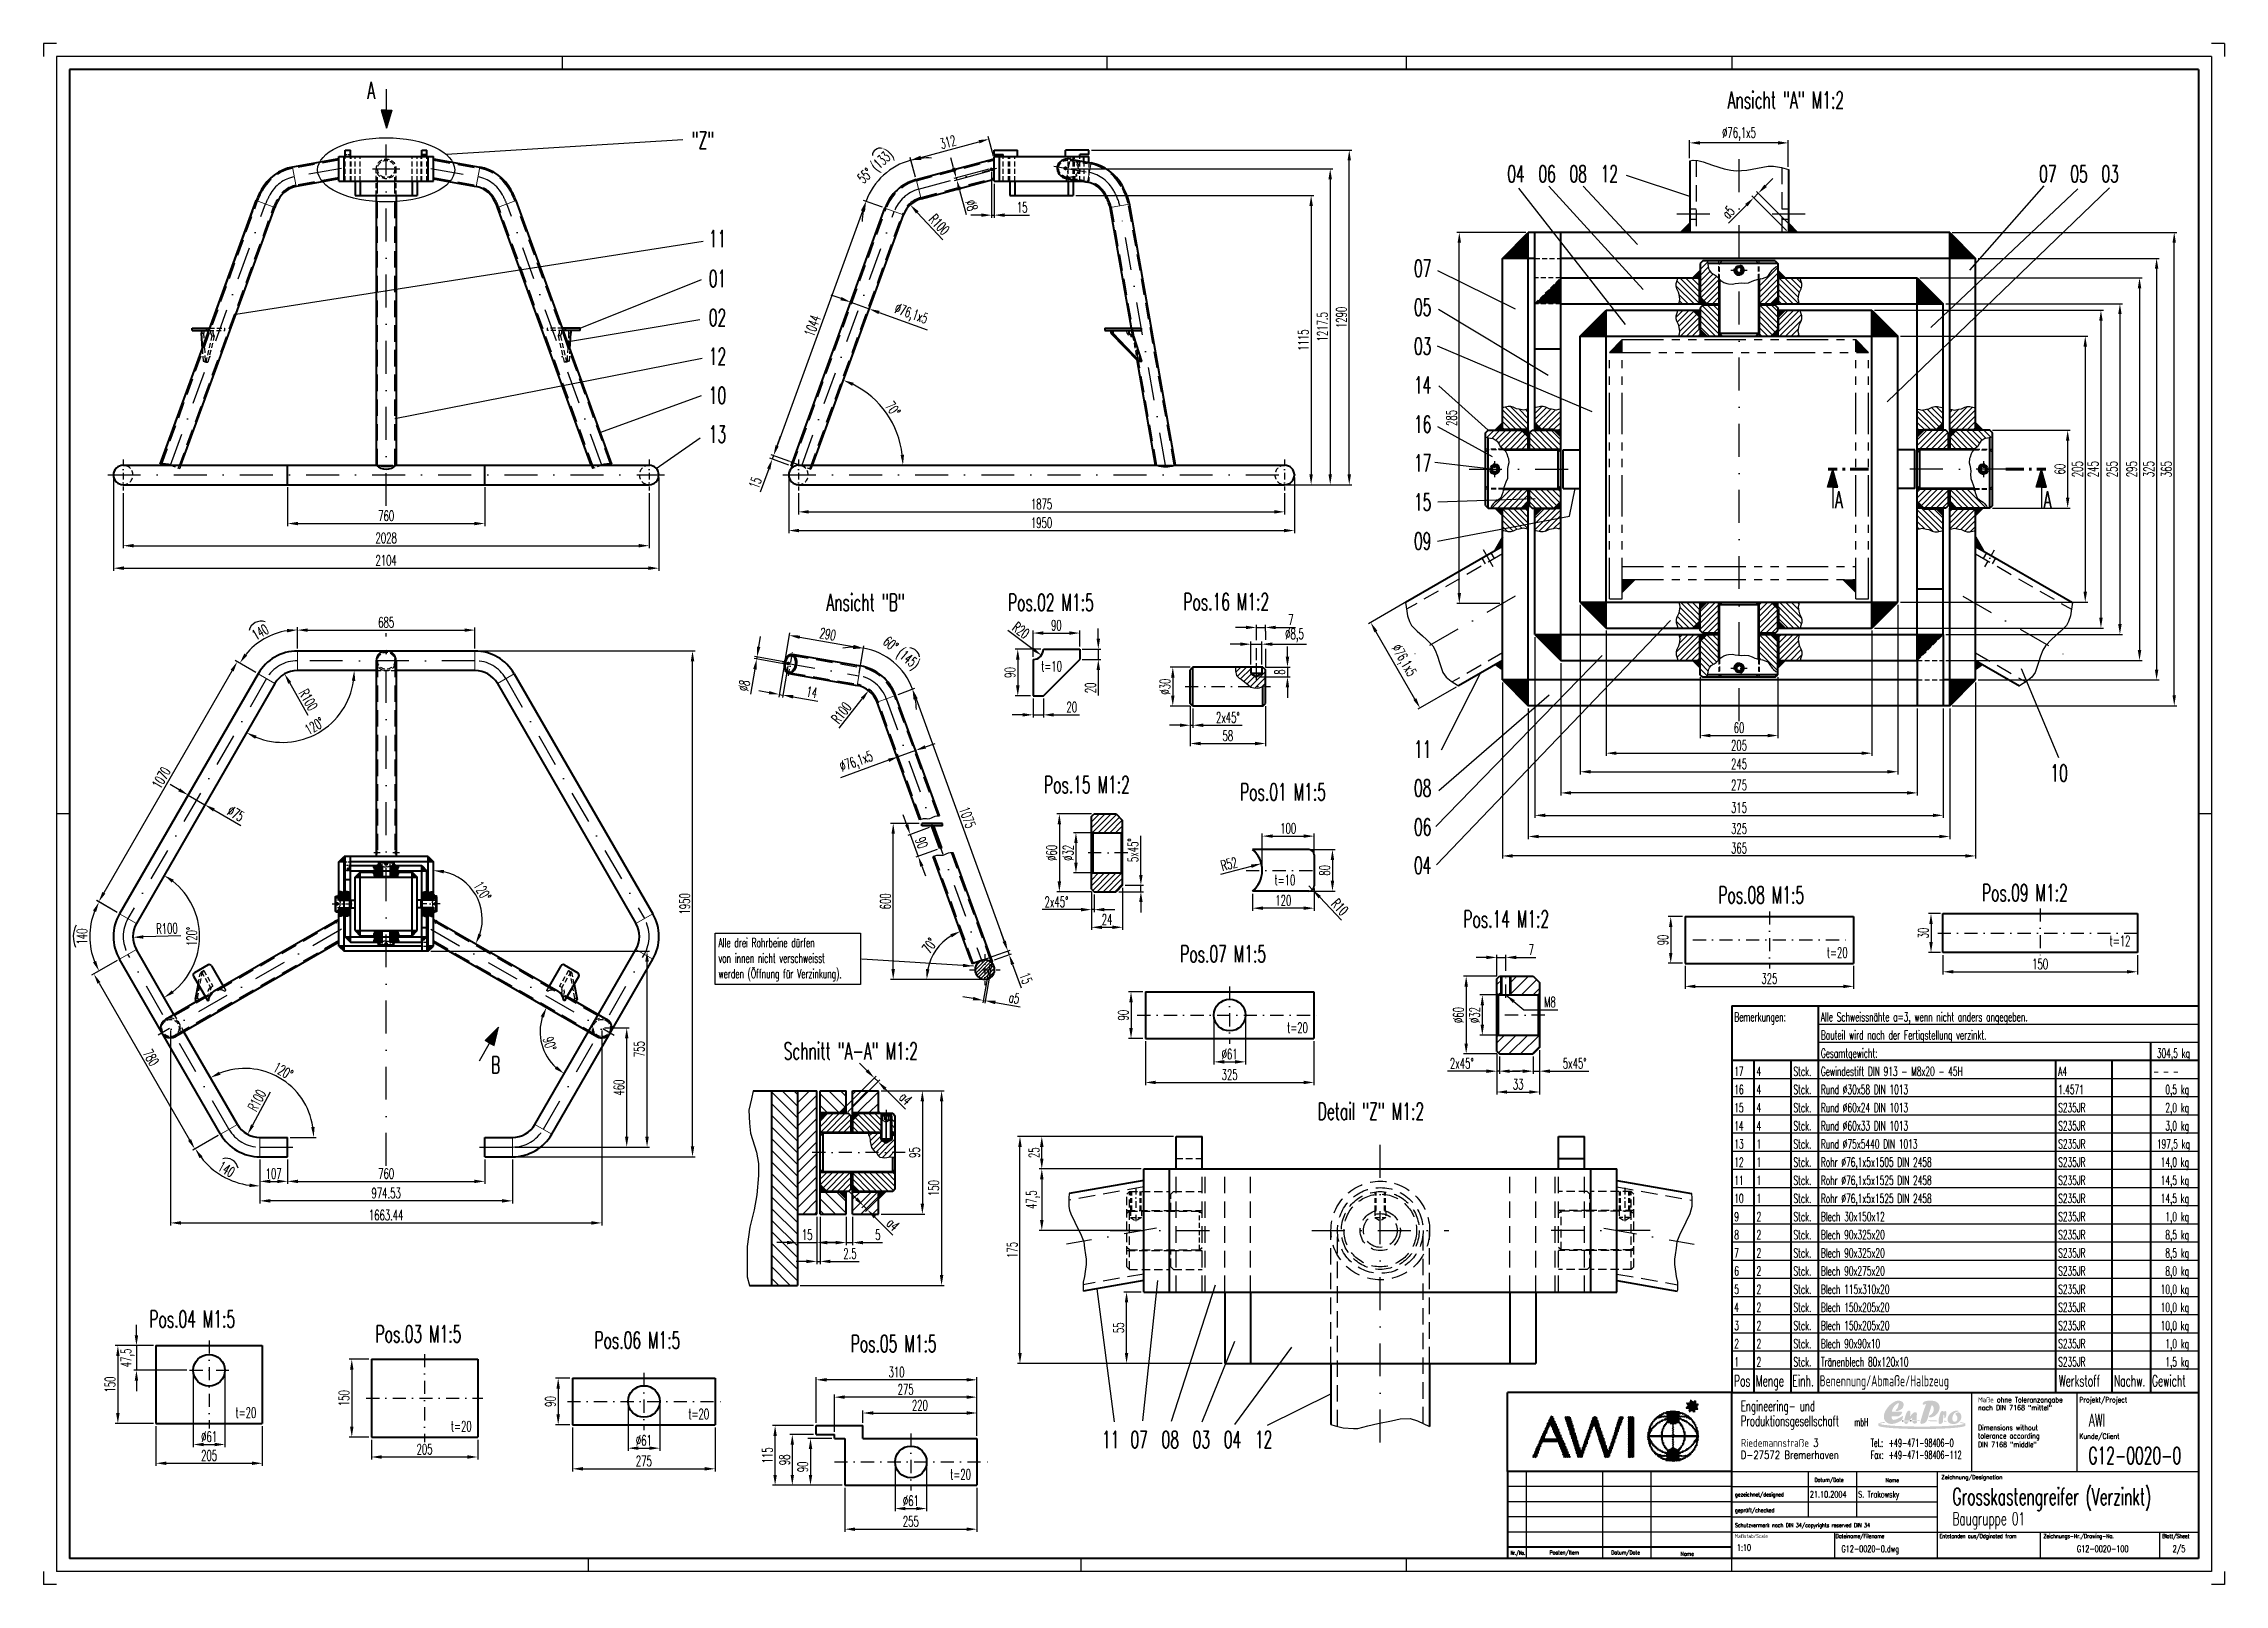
# Model space of a CAD drawing. Extents: x -3791 to -2950, y 5788 to 6382.
import ezdxf

# ---------------------------------------------------------------- set-up
doc = ezdxf.new("R2010")
doc.units = 0
for name, pattern in [('PHANTOM2', [31.75, 15.875, -3.175, 3.175, -3.175, 3.175, -3.175]), ('STRICHPUNKT', [25.4, 12.7, -6.35, 0, -6.35]), ('VERDECKT', [9.525, 6.35, -3.175])]:
    doc.linetypes.add(name, pattern=pattern)
doc.layers.get('Defpoints').update_dxf_attribs({"linetype": 'CONTINUOUS'})
for name, color, linetype, lineweight in [('ACHSE', 150, 'STRICHPUNKT', 25), ('ANGEDEUTET', 150, 'PHANTOM2', 25), ('BEM', 6, 'CONTINUOUS', 25), ('SCHNITT', 1, 'STRICHPUNKT', 60), ('SCHRAFFUR', 252, 'CONTINUOUS', 13), ('TEXT_3', 6, 'CONTINUOUS', 25), ('TEXT_5', 7, 'CONTINUOUS', 40), ('TEXT_7', 1, 'CONTINUOUS', 60), ('VERDECKT', 2, 'VERDECKT', 25), ('VOLL_03', 6, 'CONTINUOUS', 25), ('VOLL_05', 7, 'CONTINUOUS', 40)]:
    doc.layers.add(name, color=color, linetype=linetype, lineweight=lineweight)
doc.layers.add('UMRISS05', color=3, linetype='CONTINUOUS')
doc.styles.add('ROMANS', font='romans.shx', dxfattribs={"width": 0.6, "height": 80})
doc.styles.get("Standard").update_dxf_attribs({"font": 'romans.shx', "width": 0.6})
doc.dimstyles.get("Standard").update_dxf_attribs({"dimtxt": 4, "dimasz": 4, "dimexe": 1, "dimexo": 1, "dimgap": 1, "dimtad": 1, "dimdsep": 46, "dimtxsty": 'Standard', "dimcen": 0, "dimclrd": 256, "dimclre": 256, "dimclrt": 256, "dimazin": 0, "dimtfac": 1, "dimtmove": 0, "dimatfit": 3, "dimfxl": 0, "dimtolj": 1, "dimtzin": 0, "dimarcsym": 0})
pattern_1 = [(45, (-147.1816, 2457.0297), (-1.122532, 1.122532), [])]
pattern_2 = [(135, (-147.1816, 2457.0297), (-1.122532, -1.122532), [])]
pattern_3 = [(45, (-147.1816, 2457.0297), (-2.245064, 2.245064), [])]
pattern_4 = [(135, (-147.1816, 2457.0297), (-2.245064, -2.245064), [])]
pattern_5 = [(45, (-3674.47324, 6137.99116), (-0.2245064, 0.2245064), [])]
pattern_6 = [(135, (-3674.47324, 6137.99116), (-0.2245064, -0.2245064), [])]
pattern_7 = [(45, (-3644.0857, 6137.99116), (0.2245064, -0.2245064), [])]
pattern_8 = [(135, (-3644.0857, 6137.99116), (0.2245064, 0.2245064), [])]
pattern_9 = [(135, (-3747.10302, 6068.86138), (0.2245064, 0.2245064), [])]
pattern_10 = [(225, (-3747.10302, 6068.86138), (-0.2245064, 0.2245064), [])]
pattern_11 = [(225, (-3747.10302, 6031.47384), (0.2245064, -0.2245064), [])]
pattern_12 = [(135, (-3747.10302, 6031.47384), (-0.2245064, -0.2245064), [])]
pattern_13 = [(225, (1020.08, 3057.2468), (-1.122532, 1.122532), [])]
pattern_14 = [(135, (1020.08, 3057.2468), (1.122532, 1.122532), [])]
pattern_15 = [(135, (1020.08, 9378.3052), (-1.122532, -1.122532), [])]
pattern_16 = [(225, (1020.08, 9378.3052), (1.122532, -1.122532), [])]
pattern_17 = [(45, (-3061.592, 6656.8938), (1.122532, -1.122532), [])]
pattern_18 = [(45, (-6315.59, 2060.1351), (1.122532, -1.122532), [])]
pattern_19 = [(135, (-6315.59, 2060.1351), (1.122532, 1.122532), [])]
pattern_20 = [(135, (40.4683, 2060.1351), (-1.122532, -1.122532), [])]
pattern_21 = [(45, (40.4683, 2060.1351), (-1.122532, 1.122532), [])]
pattern_22 = [(135, (-3576.6786, 6311.2448), (1.122532, 1.122532), [])]
pattern_23 = [(225, (-3576.6786, 6124.3072), (1.122532, -1.122532), [])]
pattern_24 = [(135, (-3213.5297, 6656.8938), (-1.122532, -1.122532), [])]

msp = doc.modelspace()

# ---------------------------------------------------------------- texts
at = {"layer": 'BEM', "char_height": 4, "attachment_point": 5}
for s, insert in [('t=10', (-3402.6383, 6141.7908)), ('t=10', (-3312.6653, 6059.3402)), ('t=20', (-3099.6841, 6031.4131)), ('t=12', (-2990.609, 6035.8622)), ('M8', (-3210.4868, 6012.3048)), ('t=20', (-3307.8205, 6002.4381)), ('t=20', (-3713.3769, 5854.016)), ('t=20', (-3538.7252, 5853.4926)), ('t=20', (-3630.2955, 5848.7676)), ('t=20', (-3437.7621, 5830.2064))]:
    msp.add_mtext(s, dxfattribs=dict(at, insert=insert))
at = {"layer": 'TEXT_3', "style": 'ROMANS'}
for s, height, width, p in [('Alle drei Rohrbeine dürfen', 3.5, 0.6, (-3531.1097, 6033.5006)), ('von innen nicht verschweisst', 3.5, 0.6, (-3531.1097, 6027.5006)), ('werden (Öffnung für Verzinkung).', 3.5, 0.6, (-3531.1097, 6021.5006)), ('Bemerkungen:', 3.5, 0.6, (-3139.3783, 6004.8607)), ('Alle Schweissnähte a=3, wenn nicht anders angegeben.', 3.5, 0.6, (-3106.0034, 6004.8607)), ('Bauteil wird nach der Fertigstellung verzinkt.', 3.5, 0.6, (-3106.0034, 5997.8607)), ('Gesamtgewicht: ', 3.5, 0.6, (-3106.0034, 5990.8607)), (' 304,5 kg', 3.5, 0.6, (-2977.838, 5990.8607)), ('17', 3.5, 0.6, (-3139.3783, 5983.8607)), ('16', 3.5, 0.6, (-3139.3783, 5976.8607)), ('4', 3.5, 0.6, (-3130.8012, 5983.8607)), ('4', 3.5, 0.6, (-3130.8012, 5976.8607)), ('Stck.', 3.5, 0.6, (-3116.5654, 5983.8607)), ('Stck.', 3.5, 0.6, (-3116.5654, 5976.8607)), ('Gewindestift DIN 913 - M8x20 - 45H', 3.5, 0.6, (-3106.0034, 5983.8607)), ('Rund %%C30x58 DIN 1013', 3.5, 0.6, (-3106.0034, 5976.8607)), ('A4', 3.5, 0.6, (-3014.4585, 5983.8607)), ('1.4571', 3.5, 0.6, (-3014.4585, 5976.8607)), ('- - - ', 3.5, 0.6, (-2977.838, 5983.8607)), ('   0,5 kg', 3.5, 0.6, (-2977.838, 5976.8607)), ('15', 3.5, 0.6, (-3139.3783, 5969.8607)), ('4', 3.5, 0.6, (-3130.8012, 5969.8607)), ('Stck.', 3.5, 0.6, (-3116.5654, 5969.8607)), ('Rund %%C60x24 DIN 1013', 3.5, 0.6, (-3106.0034, 5969.8607)), ('S235JR', 3.5, 0.6, (-3014.4585, 5969.8607)), ('   2,0 kg', 3.5, 0.6, (-2977.838, 5969.8607)), ('14', 3.5, 0.6, (-3139.3783, 5962.8607)), ('4', 3.5, 0.6, (-3130.8012, 5962.8607)), ('Stck.', 3.5, 0.6, (-3116.5654, 5962.8607)), ('Rund %%C60x33 DIN 1013', 3.5, 0.6, (-3106.0034, 5962.8607)), ('S235JR', 3.5, 0.6, (-3014.4585, 5962.8607)), ('   3,0 kg', 3.5, 0.6, (-2977.838, 5962.8607)), ('13', 3.5, 0.6, (-3139.3783, 5955.8607)), ('1', 3.5, 0.6, (-3130.8012, 5955.8607)), ('Stck.', 3.5, 0.6, (-3116.5654, 5955.8607)), ('Rund %%C75x5440 DIN 1013', 3.5, 0.6, (-3106.0034, 5955.8607)), ('S235JR', 3.5, 0.6, (-3014.4585, 5955.8607)), (' 197,5 kg', 3.5, 0.6, (-2977.838, 5955.8607)), ('12', 3.5, 0.6, (-3139.3783, 5948.8607)), ('1', 3.5, 0.6, (-3130.8012, 5948.8607)), ('Stck.', 3.5, 0.6, (-3116.5654, 5948.8607)), ('Rohr %%C76,1x5x1505 DIN 2458', 3.5, 0.6, (-3106.0034, 5948.8607)), ('S235JR', 3.5, 0.6, (-3014.4585, 5948.8607)), ('  14,0 kg', 3.5, 0.6, (-2977.838, 5948.8607)), ('11', 3.5, 0.6, (-3139.3783, 5941.8607)), ('10', 3.5, 0.6, (-3139.3783, 5934.8607)), ('1', 3.5, 0.6, (-3130.8012, 5941.8607)), ('1', 3.5, 0.6, (-3130.8012, 5934.8607)), ('Stck.', 3.5, 0.6, (-3116.5654, 5941.8607)), ('Stck.', 3.5, 0.6, (-3116.5654, 5934.8607)), ('Rohr %%C76,1x5x1525 DIN 2458', 3.5, 0.6, (-3106.0034, 5941.8607)), ('Rohr %%C76,1x5x1525 DIN 2458', 3.5, 0.6, (-3106.0034, 5934.8607)), ('S235JR', 3.5, 0.6, (-3014.4585, 5941.8607)), ('S235JR', 3.5, 0.6, (-3014.4585, 5934.8607)), ('  14,5 kg', 3.5, 0.6, (-2977.838, 5941.8607)), ('  14,5 kg', 3.5, 0.6, (-2977.838, 5934.8607)), ('9', 3.5, 0.6, (-3139.3783, 5927.8607)), ('2', 3.5, 0.6, (-3130.8012, 5927.8607)), ('Stck.', 3.5, 0.6, (-3116.5654, 5927.8607)), ('Blech 30x150x12', 3.5, 0.6, (-3106.0034, 5927.8607)), ('S235JR', 3.5, 0.6, (-3014.4585, 5927.8607)), ('   1,0 kg', 3.5, 0.6, (-2977.838, 5927.8607)), ('8', 3.5, 0.6, (-3139.3783, 5920.8607)), ('2', 3.5, 0.6, (-3130.8012, 5920.8607)), ('Stck.', 3.5, 0.6, (-3116.5654, 5920.8607)), ('Blech 90x325x20', 3.5, 0.6, (-3106.0034, 5920.8607)), ('S235JR', 3.5, 0.6, (-3014.4585, 5920.8607)), ('   8,5 kg', 3.5, 0.6, (-2977.838, 5920.8607)), ('7', 3.5, 0.6, (-3139.3783, 5913.8607)), ('2', 3.5, 0.6, (-3130.8012, 5913.8607)), ('Stck.', 3.5, 0.6, (-3116.5654, 5913.8607)), ('Blech 90x325x20', 3.5, 0.6, (-3106.0034, 5913.8607)), ('S235JR', 3.5, 0.6, (-3014.4585, 5913.8607)), ('   8,5 kg', 3.5, 0.6, (-2977.838, 5913.8607)), ('6', 3.5, 0.6, (-3139.3783, 5906.8607)), ('2', 3.5, 0.6, (-3130.8012, 5906.8607)), ('Stck.', 3.5, 0.6, (-3116.5654, 5906.8607)), ('Blech 90x275x20', 3.5, 0.6, (-3106.0034, 5906.8607)), ('S235JR', 3.5, 0.6, (-3014.4585, 5906.8607)), ('   8,0 kg', 3.5, 0.6, (-2977.838, 5906.8607)), ('5', 3.5, 0.6, (-3139.3783, 5899.8607)), ('4', 3.5, 0.6, (-3139.3783, 5892.8607)), ('2', 3.5, 0.6, (-3130.8012, 5899.8607)), ('2', 3.5, 0.6, (-3130.8012, 5892.8607)), ('Stck.', 3.5, 0.6, (-3116.5654, 5899.8607)), ('Stck.', 3.5, 0.6, (-3116.5654, 5892.8607)), ('Blech 115x310x20', 3.5, 0.6, (-3106.0034, 5899.8607)), ('Blech 150x205x20', 3.5, 0.6, (-3106.0034, 5892.8607)), ('S235JR', 3.5, 0.6, (-3014.4585, 5899.8607)), ('S235JR', 3.5, 0.6, (-3014.4585, 5892.8607)), ('  10,0 kg', 3.5, 0.6, (-2977.838, 5899.8607)), ('  10,0 kg', 3.5, 0.6, (-2977.838, 5892.8607)), ('3', 3.5, 0.6, (-3139.3783, 5885.8607)), ('2', 3.5, 0.6, (-3130.8012, 5885.8607)), ('Stck.', 3.5, 0.6, (-3116.5654, 5885.8607)), ('Blech 150x205x20', 3.5, 0.6, (-3106.0034, 5885.8607)), ('S235JR', 3.5, 0.6, (-3014.4585, 5885.8607)), ('  10,0 kg', 3.5, 0.6, (-2977.838, 5885.8607)), ('2', 3.5, 0.6, (-3139.3783, 5878.8607)), ('2', 3.5, 0.6, (-3130.8012, 5878.8607)), ('Stck.', 3.5, 0.6, (-3116.5654, 5878.8607)), ('Blech 90x90x10', 3.5, 0.6, (-3106.0034, 5878.8607)), ('S235JR', 3.5, 0.6, (-3014.4585, 5878.8607)), ('   1,0 kg', 3.5, 0.6, (-2977.838, 5878.8607)), ('1', 3.5, 0.6, (-3139.3783, 5871.8607)), ('2', 3.5, 0.6, (-3130.8012, 5871.8607)), ('Stck.', 3.5, 0.6, (-3116.5654, 5871.8607)), ('Tränenblech 80x120x10', 3.5, 0.6, (-3106.0034, 5871.8607)), ('S235JR', 3.5, 0.6, (-3014.4585, 5871.8607)), ('   1,5 kg', 3.5, 0.6, (-2977.838, 5871.8607)), ('Maße ohne Toleranzangabe', 2, 0.8, (-3045.3941, 5858.0032)), ('nach DIN 7168 "mittel"', 2, 0.8, (-3045.3941, 5854.9662)), ('Projekt/Project', 2, 0.8, (-3006.3578, 5858.0032)), ('tolerance according', 2, 0.8, (-3045.3941, 5844.0869)), ('Dimensions without ', 2, 0.8, (-3045.3941, 5847.2869)), ('Kunde/Client ', 2, 0.8, (-3006.3578, 5843.9485)), ('Riedemannstraße 3', 3, 0.8, (-3136.845, 5840.8749)), ('D-27572 Bremerhaven', 3, 0.8, (-3136.845, 5836.2522)), ('Tel.:', 3, 0.6, (-3086.7454, 5840.8749)), ('Fax:', 3, 0.6, (-3086.7454, 5836.252)), ('+49-471-98406-0', 3, 0.6, (-3079.7776, 5840.8749)), ('+49-471-98406-112', 3, 0.6, (-3079.7776, 5836.2522)), ('DIN 7168 "middle"', 2, 0.8, (-3045.3941, 5840.7438)), ('Datum/Date', 1.52458, 0.8, (-3108.4307, 5827.3288)), (' Name', 1.52458, 0.8, (-3082.0117, 5827.2135)), ('gezeichnet/designed', 1.524577, 0.8, (-3139.1114, 5821.7166)), ('21.10.2004', 2.5, 0.6, (-3110.2303, 5821.2924)), ('S. Trakowsky', 2.5, 0.6, (-3091.6237, 5821.2924)), ('geprüft/checked', 1.524577, 0.8, (-3139.1114, 5815.628)), ('Schutzvermerk nach DIN 34/copyrights reserved DIN 34', 1.5246, 0.8, (-3139.1114, 5809.8607)), ('Maßstab/Scale', 1.524577, 0.8, (-3139.2581, 5805.69)), ('1:10', 2.5, 0.6, (-3138.4196, 5800.7633)), ('Dateiname/Filename', 1.524577, 0.8, (-3100.3093, 5805.6892)), ('Entstanden aus/Odginated from', 1.524577, 0.8, (-3060.2375, 5805.6892)), ('Zeichnungs-Nr./Drawing-No.', 1.524577, 0.8, (-3020.1411, 5805.6892)), ('Blatt/Sheet', 1.524577, 0.8, (-2974.317, 5805.6892)), ('2/5', 2.5, 0.6, (-2970.3157, 5800.3066)), ('Nr./No.', 1.52458, 0.6, (-3225.6552, 5799.2244)), ('Posten/Item', 1.524577, 0.8, (-3210.6431, 5799.3575)), ('Datum/Date', 1.5, 0.8, (-3186.8026, 5799.3575)), (' Name', 1.5, 0.8, (-3160.9821, 5798.8635)), ('G12-0020-0.dwg', 2.5, 0.6, (-3098.0552, 5800.3066)), ('G12-0020-100', 2.5, 0.6, (-3007.2357, 5800.3066))]:
    msp.add_text(s, height=height, dxfattribs=dict(at, width=width)).set_placement(p)
msp.add_text('Zeichnung/Designation', height=1.524577, dxfattribs=at).set_placement((-3059.5069, 5828.3725))
at = {"layer": 'TEXT_5', "style": 'ROMANS', "width": 0.6}
for s, height, p in [('Pos', 4.30281, (-3139.4786, 5864.1661)), ('Menge', 4.30281, (-3131.0935, 5864.1661)), ('Einh.', 4.30281, (-3116.9656, 5864.1661)), ('Benennung/Abmaße/Halbzeug', 4.302811, (-3106.4312, 5864.1661)), ('Werkstoff', 4.30281, (-3014.2385, 5864.1661)), ('Nachw.', 4.30281, (-2993.0018, 5864.1661)), ('Gewicht', 4.30281, (-2978.3067, 5864.1661)), ('Engineering- und ', 4, (-3136.845, 5854.6106)), ('AWI', 4.90081, (-3002.6205, 5848.6852)), ('Produktionsgesellschaft', 4, (-3136.845, 5848.8621)), ('mbH', 3, (-3093.1182, 5848.8679)), ('Baugruppe 01', 4.900805, (-3055.2263, 5810.6879))]:
    msp.add_text(s, height=height, dxfattribs=at).set_placement(p)
at = {"layer": 'TEXT_7', "style": 'ROMANS', "width": 0.6}
for s, height, p in [('A', 6.5344, (-3666.5447, 6360.5101)), ('Ansicht "A" M1:2', 6.534407, (-3141.9108, 6356.8069)), ('"Z"', 6.53441, (-3541.4701, 6341.2341)), ('04', 6.53441, (-3226.9235, 6328.3549)), ('06', 6.53441, (-3214.9235, 6328.3549)), ('08', 6.53441, (-3202.9235, 6328.3549)), ('12', 6.53441, (-3190.9235, 6328.3549)), ('07', 6.53441, (-3021.7876, 6328.3549)), ('05', 6.53441, (-3009.7876, 6328.3549)), ('03', 6.53441, (-2997.7876, 6328.3549)), ('11', 6.53441, (-3534.8503, 6303.3224)), ('01', 6.53441, (-3534.8503, 6287.9581)), ('07', 6.53441, (-3262.9235, 6291.9182)), ('05', 6.53441, (-3262.9235, 6276.9182)), ('02', 6.53441, (-3534.8503, 6272.9581)), ('03', 6.53441, (-3262.9235, 6261.9182)), ('12', 6.53441, (-3534.8503, 6257.9581)), ('10', 6.53441, (-3534.8503, 6242.9581)), ('14', 6.53441, (-3262.9235, 6246.9182)), ('13', 6.53441, (-3534.8503, 6227.9581)), ('16', 6.53441, (-3262.9235, 6231.8313)), ('17', 6.53441, (-3262.9235, 6216.8313)), ('15', 6.53441, (-3262.9235, 6201.8041)), ('A', 6.5344, (-3100.5171, 6202.7123)), ('A', 6.5344, (-3020.0799, 6202.7123)), ('09', 6.53441, (-3262.9235, 6186.8041)), ('Ansicht "B" ', 6.534407, (-3489.4869, 6163.1507)), ('Pos.02 M1:5', 6.534407, (-3419.4814, 6163.1219)), ('Pos.16 M1:2', 6.534407, (-3351.8556, 6163.3844)), ('11', 6.53441, (-3262.9235, 6106.5383)), ('Pos.15 M1:2', 6.534407, (-3405.5867, 6092.8848)), ('08', 6.53441, (-3262.9235, 6091.5383)), ('10', 6.53441, (-3017.4308, 6097.3561)), ('Pos.01 M1:5', 6.534407, (-3329.9738, 6090.056)), ('06', 6.53441, (-3262.9235, 6076.5383)), ('04', 6.53441, (-3262.9235, 6061.7465)), ('Pos.08 M1:5', 6.534407, (-3145.5532, 6050.3759)), ('Pos.09 M1:2', 6.534407, (-3043.8661, 6051.2069)), ('Pos.14 M1:2', 6.534407, (-3243.8705, 6041.0589)), ('Pos.07 M1:5', 6.534407, (-3353.048, 6027.6563)), ('Schnitt "A-A" M1:2', 6.534407, (-3505.9565, 5990.2032)), ('B', 6.5344, (-3618.8093, 5984.8577)), ('Detail "Z" M1:2', 6.534407, (-3300.003, 5966.9378)), ('Pos.04 M1:5', 6.534407, (-3750.6113, 5886.8621)), ('Pos.03 M1:5', 6.534407, (-3663.3795, 5881.1157)), ('Pos.06 M1:5', 6.534407, (-3578.9527, 5878.7108)), ('Pos.05 M1:5', 6.534407, (-3480.1201, 5877.4015)), ('11', 6.53441, (-3383.2664, 5840.3853)), ('07', 6.53441, (-3372.2532, 5840.3853)), ('08', 6.53441, (-3360.2532, 5840.3853)), ('03', 6.53441, (-3348.2532, 5840.3853)), ('04', 6.53441, (-3336.2532, 5840.3853)), ('12', 6.53441, (-3324.2532, 5840.3853)), ('G12-0020-0', 6.53441, (-3002.8349, 5834.2334)), ('Grosskastengreifer (Verzinkt)', 6.534407, (-3055.2408, 5818.4067))]:
    msp.add_text(s, height=height, dxfattribs=at).set_placement(p)

# ---------------------------------------------------------------- blocks, each defined once
blk = doc.blocks.new('*D138')
at = {"layer": 'BEM', "lineweight": -2}
for p, q in [((-3158.36, 6026.26), (-3158.36, 6017.37)), ((-3093.36, 6026.26), (-3093.36, 6017.37)), ((-3154.36, 6018.37), (-3097.36, 6018.37))]:
    blk.add_line(p, q, dxfattribs=at)
at = {"layer": 'BEM'}
for points in [[(-3154.36, 6019.04), (-3154.36, 6017.7), (-3158.36, 6018.37)], [(-3097.36, 6019.04), (-3097.36, 6017.7), (-3093.36, 6018.37)]]:
    blk.add_solid(points, dxfattribs=at)
at = {"layer": 'Defpoints', "color": 0}
for p in [(-3158.36, 6027.26), (-3093.36, 6027.26), (-3093.36, 6018.37)]:
    blk.add_point(p, dxfattribs=at)
at = {"layer": 'BEM', "insert": (-3125.86, 6021.37), "char_height": 4, "attachment_point": 5}
blk.add_mtext('\\A1;325', dxfattribs=at)
blk = doc.blocks.new('*D10')
at = {"layer": 'BEM', "lineweight": -2}
for p, q in [((-3265.62, 6166.71), (-3280.46, 6158.14)), ((-3262.57, 6129.15), (-3277.59, 6155.18)), ((-3246.59, 6133.76), (-3261.44, 6125.19))]:
    blk.add_line(p, q, dxfattribs=at)
at = {"layer": 'BEM'}
for points in [[(-3277.02, 6155.51), (-3278.17, 6154.84), (-3279.59, 6158.64)], [(-3261.99, 6129.49), (-3263.15, 6128.82), (-3260.57, 6125.69)]]:
    blk.add_solid(points, dxfattribs=at)
at = {"layer": 'Defpoints', "color": 0}
for p in [(-3264.75, 6167.21), (-3279.59, 6158.64), (-3245.73, 6134.26)]:
    blk.add_point(p, dxfattribs=at)
at = {"layer": 'BEM', "insert": (-3267.15, 6143.86), "char_height": 4, "attachment_point": 5, "rotation": 300}
blk.add_mtext('\\A1;%%c76,1x5', dxfattribs=at)
blk = doc.blocks.new('*D130')
at = {"layer": 'BEM', "lineweight": -2}
for p, q in [((-3508.51, 6226.78), (-3507.14, 6230.54)), ((-3511.76, 6217.85), (-3515.02, 6208.88)), ((-3504.05, 6219.3), (-3511.33, 6221.95)), ((-3503.54, 6220.71), (-3510.82, 6223.36)), ((-3509.88, 6223.02), (-3510.39, 6221.61))]:
    blk.add_line(p, q, dxfattribs=at)
at = {"layer": 'BEM'}
for points in [[(-3509.14, 6227.01), (-3507.89, 6226.55), (-3509.88, 6223.02)], [(-3512.39, 6218.08), (-3511.13, 6217.62), (-3510.39, 6221.61)]]:
    blk.add_solid(points, dxfattribs=at)
at = {"layer": 'Defpoints', "color": 0}
for p in [(-3509.88, 6223.02), (-3503.11, 6218.96), (-3502.6, 6220.37)]:
    blk.add_point(p, dxfattribs=at)
at = {"layer": 'BEM', "insert": (-3516.9, 6212.52), "char_height": 4, "attachment_point": 5, "rotation": 70}
blk.add_mtext('\\A1;15', dxfattribs=at)
blk = doc.blocks.new('*D129')
at = {"layer": 'BEM', "lineweight": -2}
for p, q in [((-3426.53, 6026.95), (-3429.18, 6011.99)), ((-3425.81, 6026.82), (-3428.46, 6011.86)), ((-3432.95, 6013.67), (-3436.88, 6014.37)), ((-3429.01, 6012.97), (-3428.29, 6012.84)), ((-3424.35, 6012.15), (-3414.73, 6010.44))]:
    blk.add_line(p, q, dxfattribs=at)
at = {"layer": 'BEM'}
for points in [[(-3432.83, 6014.33), (-3433.06, 6013.01), (-3429.01, 6012.97)], [(-3424.23, 6012.8), (-3424.47, 6011.49), (-3428.29, 6012.84)]]:
    blk.add_solid(points, dxfattribs=at)
at = {"layer": 'Defpoints', "color": 0}
for p in [(-3426.35, 6027.93), (-3425.63, 6027.81), (-3428.29, 6012.84)]:
    blk.add_point(p, dxfattribs=at)
at = {"layer": 'BEM', "insert": (-3417.05, 6013.9), "char_height": 4, "attachment_point": 5, "rotation": 349.93884}
blk.add_mtext('\\A1;a5', dxfattribs=at)
blk = doc.blocks.new('*D128')
at = {"layer": 'BEM', "lineweight": -2}
for p, q in [((-3420.92, 6035.76), (-3422.29, 6039.52)), ((-3425.14, 6029.97), (-3418.61, 6032.35)), ((-3424.63, 6028.56), (-3418.1, 6030.94)), ((-3419.55, 6032), (-3419.04, 6030.6)), ((-3417.67, 6026.84), (-3414.41, 6017.87))]:
    blk.add_line(p, q, dxfattribs=at)
at = {"layer": 'BEM'}
for points in [[(-3420.29, 6035.99), (-3421.55, 6035.54), (-3419.55, 6032)], [(-3417.05, 6027.06), (-3418.3, 6026.61), (-3419.04, 6030.6)]]:
    blk.add_solid(points, dxfattribs=at)
at = {"layer": 'Defpoints', "color": 0}
for p in [(-3419.04, 6030.6), (-3426.08, 6029.63), (-3425.57, 6028.22)]:
    blk.add_point(p, dxfattribs=at)
at = {"layer": 'BEM', "insert": (-3412.54, 6021.5), "char_height": 4, "attachment_point": 5, "rotation": 290}
blk.add_mtext('\\A1;15', dxfattribs=at)
blk = doc.blocks.new('*D43')
at = {"layer": 'BEM', "lineweight": -2}
for p, q in [((-3483.87, 6283.52), (-3487.63, 6284.88)), ((-3484.41, 6270.33), (-3479.77, 6283.09)), ((-3480.11, 6282.15), (-3472.96, 6279.54)), ((-3477.26, 6267.73), (-3472.62, 6280.48)), ((-3469.2, 6278.18), (-3450.68, 6271.43))]:
    blk.add_line(p, q, dxfattribs=at)
at = {"layer": 'BEM'}
for points in [[(-3483.64, 6284.14), (-3484.1, 6282.89), (-3480.11, 6282.15)], [(-3468.97, 6278.8), (-3469.43, 6277.55), (-3472.96, 6279.54)]]:
    blk.add_solid(points, dxfattribs=at)
at = {"layer": 'Defpoints', "color": 0}
for p in [(-3472.96, 6279.54), (-3484.76, 6269.39), (-3477.6, 6266.79)]:
    blk.add_point(p, dxfattribs=at)
at = {"layer": 'BEM', "insert": (-3456.9, 6277.3), "char_height": 4, "attachment_point": 5, "rotation": 340}
blk.add_mtext('\\A1;%%c76,1x5', dxfattribs=at)
blk = doc.blocks.new('*D137')
at = {"layer": 'BEM', "lineweight": -2}
for p, q in [((-3159.36, 6045.26), (-3164.89, 6045.26)), ((-3163.89, 6041.26), (-3163.89, 6031.26)), ((-3159.36, 6027.26), (-3164.89, 6027.26))]:
    blk.add_line(p, q, dxfattribs=at)
at = {"layer": 'BEM'}
for points in [[(-3164.55, 6041.26), (-3163.22, 6041.26), (-3163.89, 6045.26)], [(-3164.55, 6031.26), (-3163.22, 6031.26), (-3163.89, 6027.26)]]:
    blk.add_solid(points, dxfattribs=at)
at = {"layer": 'Defpoints', "color": 0}
for p in [(-3158.36, 6045.26), (-3163.89, 6027.26), (-3158.36, 6027.26)]:
    blk.add_point(p, dxfattribs=at)
at = {"layer": 'BEM', "insert": (-3166.89, 6036.26), "char_height": 4, "attachment_point": 5, "rotation": 90}
blk.add_mtext('\\A1;90', dxfattribs=at)
blk = doc.blocks.new('*D124')
at = {"layer": 'BEM', "lineweight": -2}
for p, q in [((-3664.97, 5843.61), (-3664.97, 5835.94)), ((-3660.97, 5836.94), (-3627.97, 5836.94)), ((-3623.97, 5843.61), (-3623.97, 5835.94))]:
    blk.add_line(p, q, dxfattribs=at)
at = {"layer": 'BEM'}
for points in [[(-3660.97, 5837.61), (-3660.97, 5836.27), (-3664.97, 5836.94)], [(-3627.97, 5837.61), (-3627.97, 5836.27), (-3623.97, 5836.94)]]:
    blk.add_solid(points, dxfattribs=at)
at = {"layer": 'Defpoints', "color": 0}
for p in [(-3664.97, 5844.61), (-3623.97, 5844.61), (-3623.97, 5836.94)]:
    blk.add_point(p, dxfattribs=at)
at = {"layer": 'BEM', "insert": (-3644.47, 5839.94), "char_height": 4, "attachment_point": 5}
blk.add_mtext('\\A1;205', dxfattribs=at)
blk = doc.blocks.new('*D123')
at = {"layer": 'BEM', "lineweight": -2}
for p, q in [((-3665.97, 5874.61), (-3673.53, 5874.61)), ((-3672.53, 5870.61), (-3672.53, 5848.61)), ((-3665.97, 5844.61), (-3673.53, 5844.61))]:
    blk.add_line(p, q, dxfattribs=at)
at = {"layer": 'BEM'}
for points in [[(-3673.2, 5870.61), (-3671.87, 5870.61), (-3672.53, 5874.61)], [(-3673.2, 5848.61), (-3671.87, 5848.61), (-3672.53, 5844.61)]]:
    blk.add_solid(points, dxfattribs=at)
at = {"layer": 'Defpoints', "color": 0}
for p in [(-3664.97, 5874.61), (-3672.53, 5844.61), (-3664.97, 5844.61)]:
    blk.add_point(p, dxfattribs=at)
at = {"layer": 'BEM', "insert": (-3675.53, 5859.61), "char_height": 4, "attachment_point": 5, "rotation": 90}
blk.add_mtext('\\A1;150', dxfattribs=at)
blk = doc.blocks.new('*D122')
at = {"layer": 'BEM', "lineweight": -2}
for p, q in [((-3764.44, 6214.53), (-3764.44, 6178.6)), ((-3554.11, 6214.53), (-3554.11, 6178.6)), ((-3760.44, 6179.6), (-3558.11, 6179.6))]:
    blk.add_line(p, q, dxfattribs=at)
at = {"layer": 'BEM'}
for points in [[(-3760.44, 6180.27), (-3760.44, 6178.94), (-3764.44, 6179.6)], [(-3558.11, 6180.27), (-3558.11, 6178.94), (-3554.11, 6179.6)]]:
    blk.add_solid(points, dxfattribs=at)
at = {"layer": 'Defpoints', "color": 0}
for p in [(-3764.44, 6215.53), (-3554.11, 6215.53), (-3554.11, 6179.6)]:
    blk.add_point(p, dxfattribs=at)
at = {"layer": 'BEM', "insert": (-3659.28, 6182.6), "char_height": 4, "attachment_point": 5}
blk.add_mtext('\\A1;2104', dxfattribs=at)
blk = doc.blocks.new('*D121')
at = {"layer": 'BEM', "lineweight": -2}
for p, q in [((-3624.05, 6147.67), (-3540.13, 6147.67)), ((-3541.13, 5956.67), (-3541.13, 6143.67)), ((-3609.55, 5952.67), (-3540.13, 5952.67))]:
    blk.add_line(p, q, dxfattribs=at)
at = {"layer": 'BEM'}
for points in [[(-3541.8, 6143.67), (-3540.46, 6143.67), (-3541.13, 6147.67)], [(-3541.8, 5956.67), (-3540.46, 5956.67), (-3541.13, 5952.67)]]:
    blk.add_solid(points, dxfattribs=at)
at = {"layer": 'Defpoints', "color": 0}
for p in [(-3625.05, 6147.67), (-3541.13, 6147.67), (-3610.55, 5952.67)]:
    blk.add_point(p, dxfattribs=at)
at = {"layer": 'BEM', "insert": (-3544.13, 6050.17), "char_height": 4, "attachment_point": 5, "rotation": 90}
blk.add_mtext('\\A1;1950', dxfattribs=at)
blk = doc.blocks.new('*D120')
at = {"layer": 'BEM', "lineweight": -2}
for p, q in [((-3708.01, 5951.67), (-3708.01, 5942.2)), ((-3697.28, 5951.67), (-3697.28, 5942.2)), ((-3704.01, 5943.2), (-3701.28, 5943.2))]:
    blk.add_line(p, q, dxfattribs=at)
at = {"layer": 'BEM'}
for points in [[(-3704.01, 5943.86), (-3704.01, 5942.53), (-3708.01, 5943.2)], [(-3701.28, 5943.86), (-3701.28, 5942.53), (-3697.28, 5943.2)]]:
    blk.add_solid(points, dxfattribs=at)
at = {"layer": 'Defpoints', "color": 0}
for p in [(-3708.01, 5952.67), (-3697.28, 5952.67), (-3697.28, 5943.2)]:
    blk.add_point(p, dxfattribs=at)
at = {"layer": 'BEM', "insert": (-3702.64, 5946.2), "char_height": 4, "attachment_point": 5}
blk.add_mtext('\\A1;107', dxfattribs=at)
blk = doc.blocks.new('*D119')
at = {"layer": 'BEM', "lineweight": -2}
for p, q in [((-3642.03, 6031.92), (-3557.67, 6031.92)), ((-3558.67, 5960.42), (-3558.67, 6027.92)), ((-3609.55, 5956.42), (-3557.67, 5956.42))]:
    blk.add_line(p, q, dxfattribs=at)
at = {"layer": 'BEM'}
for points in [[(-3559.34, 6027.92), (-3558.01, 6027.92), (-3558.67, 6031.92)], [(-3559.34, 5960.42), (-3558.01, 5960.42), (-3558.67, 5956.42)]]:
    blk.add_solid(points, dxfattribs=at)
at = {"layer": 'Defpoints', "color": 0}
for p in [(-3643.03, 6031.92), (-3558.67, 6031.92), (-3610.55, 5956.42)]:
    blk.add_point(p, dxfattribs=at)
at = {"layer": 'BEM', "insert": (-3561.67, 5994.17), "char_height": 4, "attachment_point": 5, "rotation": 90}
blk.add_mtext('\\A1;755', dxfattribs=at)
blk = doc.blocks.new('*D118')
at = {"layer": 'BEM', "lineweight": -2}
for p, q in [((-3724.03, 5960.92), (-3733.78, 5955.29)), ((-3708.01, 5951.67), (-3708.01, 5940.4))]:
    blk.add_line(p, q, dxfattribs=at)
blk.add_arc((-3708.01, 5970.17), 28.76, 217.97448, 262.02552, dxfattribs=at)
at = {"layer": 'BEM'}
for points in [[(-3731.23, 5952.1), (-3730.13, 5952.84), (-3732.92, 5955.79)], [(-3711.95, 5942.35), (-3712.04, 5941.02), (-3708.01, 5941.4)]]:
    blk.add_solid(points, dxfattribs=at)
at = {"layer": 'Defpoints', "color": 0}
for p in [(-3716.67, 5965.17), (-3723.16, 5961.42), (-3708.01, 5960.17), (-3726.49, 5948.13), (-3708.01, 5952.67)]:
    blk.add_point(p, dxfattribs=at)
at = {"layer": 'BEM', "insert": (-3720.89, 5947.86), "char_height": 4, "attachment_point": 5, "rotation": 330}
blk.add_mtext('\\A1;140', dxfattribs=at)
blk = doc.blocks.new('*D117')
at = {"layer": 'BEM', "lineweight": -2}
for p, q in [((-3762.97, 6046.86), (-3770.87, 6051.42)), ((-3762.97, 6028.36), (-3770.87, 6023.8))]:
    blk.add_line(p, q, dxfattribs=at)
blk.add_arc((-3746.94, 6037.61), 26.63, 158.61483, 201.38517, dxfattribs=at)
at = {"layer": 'BEM'}
for points in [[(-3772.34, 6047.61), (-3771.14, 6047.03), (-3770, 6050.92)], [(-3771.14, 6028.19), (-3772.34, 6027.61), (-3770, 6024.3)]]:
    blk.add_solid(points, dxfattribs=at)
at = {"layer": 'Defpoints', "color": 0}
for p in [(-3773.17, 6042.23), (-3762.1, 6046.36), (-3755.6, 6042.61), (-3755.6, 6032.61), (-3762.1, 6028.86)]:
    blk.add_point(p, dxfattribs=at)
at = {"layer": 'BEM', "insert": (-3776.57, 6037.61), "char_height": 4, "attachment_point": 5, "rotation": 90}
blk.add_mtext('\\A1;140', dxfattribs=at)
blk = doc.blocks.new('*D116')
at = {"layer": 'BEM', "lineweight": -2}
for p, q in [((-3693.51, 6148.67), (-3693.51, 6156.81)), ((-3709.53, 6139.42), (-3716.58, 6143.49))]:
    blk.add_line(p, q, dxfattribs=at)
blk.add_arc((-3693.51, 6130.17), 25.64, 98.94749, 141.05251, dxfattribs=at)
at = {"layer": 'BEM'}
for points in [[(-3697.55, 6156.16), (-3697.44, 6154.83), (-3693.51, 6155.81)], [(-3712.9, 6145.91), (-3714, 6146.66), (-3715.71, 6142.99)]]:
    blk.add_solid(points, dxfattribs=at)
at = {"layer": 'Defpoints', "color": 0}
for p in [(-3702.28, 6154.26), (-3693.51, 6147.67), (-3693.51, 6140.17), (-3708.66, 6138.92), (-3702.17, 6135.17)]:
    blk.add_point(p, dxfattribs=at)
at = {"layer": 'BEM', "insert": (-3707.83, 6154.97), "char_height": 4, "attachment_point": 5, "rotation": 30}
blk.add_mtext('\\A1;140', dxfattribs=at)
blk = doc.blocks.new('*D115')
at = {"layer": 'BEM', "lineweight": -2}
blk.add_line((-3696.28, 5960.17), (-3686.22, 5960.17), dxfattribs=at)
blk.add_arc((-3713.78, 5960.17), 26.56, 8.63782, 111.36218, dxfattribs=at)
at = {"layer": 'BEM'}
for points in [[(-3723.16, 5984.3), (-3723.74, 5985.5), (-3727.06, 5983.17)], [(-3686.86, 5964.21), (-3688.19, 5964.11), (-3687.22, 5960.17)]]:
    blk.add_solid(points, dxfattribs=at)
at = {"layer": 'Defpoints', "color": 0}
for p in [(-3737.3, 6000.91), (-3693.44, 5977.24), (-3716.67, 5965.17), (-3708.01, 5960.17), (-3697.28, 5960.17)]:
    blk.add_point(p, dxfattribs=at)
at = {"layer": 'BEM', "insert": (-3699, 5985.77), "char_height": 4, "attachment_point": 5, "rotation": 330}
blk.add_mtext('\\A1;120°', dxfattribs=at)
blk = doc.blocks.new('*D114')
at = {"layer": 'BEM', "lineweight": -2}
blk.add_arc((-3699.28, 6140.17), 27.72, 248.27645, 351.72355, dxfattribs=at)
at = {"layer": 'BEM'}
for points in [[(-3672.52, 6136.23), (-3671.19, 6136.13), (-3671.56, 6140.17)], [(-3709.83, 6113.82), (-3709.25, 6115.02), (-3713.14, 6116.17)]]:
    blk.add_solid(points, dxfattribs=at)
at = {"layer": 'Defpoints', "color": 0}
for p in [(-3693.51, 6140.17), (-3663.08, 6140.17), (-3702.17, 6135.17), (-3694.47, 6112.87), (-3755.6, 6042.61)]:
    blk.add_point(p, dxfattribs=at)
at = {"layer": 'BEM', "insert": (-3686.92, 6118.76), "char_height": 4, "attachment_point": 5, "rotation": 30}
blk.add_mtext('\\A1;120°', dxfattribs=at)
blk = doc.blocks.new('*D113')
at = {"layer": 'BEM', "lineweight": -2}
blk.add_arc((-3758.49, 6037.61), 27.23, 308.42407, 51.57593, dxfattribs=at)
at = {"layer": 'BEM'}
for points in [[(-3741.94, 6058.39), (-3741.19, 6059.49), (-3744.88, 6061.19)], [(-3741.19, 6015.73), (-3741.94, 6016.83), (-3744.88, 6014.03)]]:
    blk.add_solid(points, dxfattribs=at)
at = {"layer": 'Defpoints', "color": 0}
for p in [(-3702.17, 6135.17), (-3755.6, 6042.61), (-3755.6, 6032.61), (-3732.9, 6028.3), (-3741.11, 6007.5)]:
    blk.add_point(p, dxfattribs=at)
at = {"layer": 'BEM', "insert": (-3734.26, 6037.61), "char_height": 4, "attachment_point": 5, "rotation": 90}
blk.add_mtext('\\A1;120°', dxfattribs=at)
blk = doc.blocks.new('*D112')
at = {"layer": 'BEM', "lineweight": -2}
for p, q in [((-3693.51, 6148.67), (-3693.51, 6156.72)), ((-3625.05, 6148.67), (-3625.05, 6156.72)), ((-3689.51, 6155.72), (-3629.05, 6155.72))]:
    blk.add_line(p, q, dxfattribs=at)
at = {"layer": 'BEM'}
for points in [[(-3689.51, 6156.38), (-3689.51, 6155.05), (-3693.51, 6155.72)], [(-3629.05, 6156.38), (-3629.05, 6155.05), (-3625.05, 6155.72)]]:
    blk.add_solid(points, dxfattribs=at)
at = {"layer": 'Defpoints', "color": 0}
for p in [(-3625.05, 6155.72), (-3693.51, 6147.67), (-3625.05, 6147.67)]:
    blk.add_point(p, dxfattribs=at)
at = {"layer": 'BEM', "insert": (-3659.28, 6158.72), "char_height": 4, "attachment_point": 5}
blk.add_mtext('\\A1;685', dxfattribs=at)
blk = doc.blocks.new('*D111')
at = {"layer": 'BEM', "lineweight": -2}
for p, q in [((-3762.97, 6028.36), (-3772.88, 6022.64)), ((-3770.01, 6019.67), (-3735.08, 5959.16)), ((-3724.03, 5960.92), (-3733.94, 5955.19))]:
    blk.add_line(p, q, dxfattribs=at)
at = {"layer": 'BEM'}
for points in [[(-3769.44, 6020.01), (-3770.59, 6019.34), (-3772.01, 6023.14)], [(-3734.5, 5959.49), (-3735.65, 5958.82), (-3733.08, 5955.69)]]:
    blk.add_solid(points, dxfattribs=at)
at = {"layer": 'Defpoints', "color": 0}
for p in [(-3762.1, 6028.86), (-3733.08, 5955.69), (-3723.16, 5961.42)]:
    blk.add_point(p, dxfattribs=at)
at = {"layer": 'BEM', "insert": (-3749.95, 5990.92), "char_height": 4, "attachment_point": 5, "rotation": 300}
blk.add_mtext('\\A1;780', dxfattribs=at)
blk = doc.blocks.new('*D110')
at = {"layer": 'BEM', "lineweight": -2}
for p, q in [((-3718.69, 6140.09), (-3768.13, 6054.46)), ((-3709.53, 6139.42), (-3717.55, 6144.05)), ((-3762.97, 6046.86), (-3770.99, 6051.49))]:
    blk.add_line(p, q, dxfattribs=at)
at = {"layer": 'BEM'}
for points in [[(-3719.26, 6140.42), (-3718.11, 6139.75), (-3716.69, 6143.55)], [(-3768.7, 6054.79), (-3767.55, 6054.12), (-3770.13, 6050.99)]]:
    blk.add_solid(points, dxfattribs=at)
at = {"layer": 'Defpoints', "color": 0}
for p in [(-3708.66, 6138.92), (-3770.13, 6050.99), (-3762.1, 6046.36)]:
    blk.add_point(p, dxfattribs=at)
at = {"layer": 'BEM', "insert": (-3746, 6098.77), "char_height": 4, "attachment_point": 5, "rotation": 60}
blk.add_mtext('\\A1;1070', dxfattribs=at)
blk = doc.blocks.new('*D109')
at = {"layer": 'BEM', "lineweight": -2}
for p, q in [((-3387.28, 6340.78), (-3286.87, 6340.78)), ((-3287.87, 6215.78), (-3287.87, 6336.78)), ((-3311.78, 6211.78), (-3286.87, 6211.78))]:
    blk.add_line(p, q, dxfattribs=at)
at = {"layer": 'BEM'}
for points in [[(-3288.54, 6336.78), (-3287.2, 6336.78), (-3287.87, 6340.78)], [(-3288.54, 6215.78), (-3287.2, 6215.78), (-3287.87, 6211.78)]]:
    blk.add_solid(points, dxfattribs=at)
at = {"layer": 'Defpoints', "color": 0}
for p in [(-3388.28, 6340.78), (-3287.87, 6340.78), (-3312.78, 6211.78)]:
    blk.add_point(p, dxfattribs=at)
at = {"layer": 'BEM', "insert": (-3290.87, 6276.28), "char_height": 4, "attachment_point": 5, "rotation": 90}
blk.add_mtext('\\A1;1290', dxfattribs=at)
blk = doc.blocks.new('*D108')
at = {"layer": 'BEM', "lineweight": -2}
for p, q in [((-3395.17, 6333.53), (-3294.21, 6333.53)), ((-3295.21, 6329.53), (-3295.21, 6215.78)), ((-3311.78, 6211.78), (-3294.21, 6211.78))]:
    blk.add_line(p, q, dxfattribs=at)
at = {"layer": 'BEM'}
for points in [[(-3295.88, 6329.53), (-3294.54, 6329.53), (-3295.21, 6333.53)], [(-3295.88, 6215.78), (-3294.54, 6215.78), (-3295.21, 6211.78)]]:
    blk.add_solid(points, dxfattribs=at)
at = {"layer": 'Defpoints', "color": 0}
for p in [(-3396.17, 6333.53), (-3312.78, 6211.78), (-3295.21, 6211.78)]:
    blk.add_point(p, dxfattribs=at)
at = {"layer": 'BEM', "insert": (-3298.21, 6272.66), "char_height": 4, "attachment_point": 5, "rotation": 90}
blk.add_mtext('\\A1;1217.5', dxfattribs=at)
blk = doc.blocks.new('*D107')
at = {"layer": 'BEM', "lineweight": -2}
for p, q in [((-3393.28, 6323.28), (-3301.57, 6323.28)), ((-3302.57, 6319.28), (-3302.57, 6215.78)), ((-3311.78, 6211.78), (-3301.57, 6211.78))]:
    blk.add_line(p, q, dxfattribs=at)
at = {"layer": 'BEM'}
for points in [[(-3303.24, 6319.28), (-3301.91, 6319.28), (-3302.57, 6323.28)], [(-3303.24, 6215.78), (-3301.91, 6215.78), (-3302.57, 6211.78)]]:
    blk.add_solid(points, dxfattribs=at)
at = {"layer": 'Defpoints', "color": 0}
for p in [(-3394.28, 6323.28), (-3312.78, 6211.78), (-3302.57, 6211.78)]:
    blk.add_point(p, dxfattribs=at)
at = {"layer": 'BEM', "insert": (-3305.57, 6267.53), "char_height": 4, "attachment_point": 5, "rotation": 90}
blk.add_mtext('\\A1;1115', dxfattribs=at)
blk = doc.blocks.new('*D106')
at = {"layer": 'BEM', "lineweight": -2}
for p, q in [((-3425.78, 6332.27), (-3425.78, 6314.7)), ((-3424.78, 6327.78), (-3424.78, 6314.7)), ((-3429.78, 6315.7), (-3433.78, 6315.7)), ((-3425.78, 6315.7), (-3424.78, 6315.7)), ((-3420.78, 6315.7), (-3411.23, 6315.7))]:
    blk.add_line(p, q, dxfattribs=at)
at = {"layer": 'BEM'}
for points in [[(-3429.78, 6316.37), (-3429.78, 6315.04), (-3425.78, 6315.7)], [(-3420.78, 6316.37), (-3420.78, 6315.04), (-3424.78, 6315.7)]]:
    blk.add_solid(points, dxfattribs=at)
at = {"layer": 'Defpoints', "color": 0}
for p in [(-3425.78, 6333.27), (-3424.78, 6328.78), (-3424.78, 6315.7)]:
    blk.add_point(p, dxfattribs=at)
at = {"layer": 'BEM', "insert": (-3414, 6318.7), "char_height": 4, "attachment_point": 5}
blk.add_mtext('\\A1;15', dxfattribs=at)
blk = doc.blocks.new('*D105')
at = {"layer": 'BEM', "lineweight": -2}
for p, q in [((-3440.45, 6333.89), (-3441.49, 6337.75)), ((-3426.85, 6333.39), (-3440.38, 6329.77)), ((-3426.64, 6332.62), (-3440.18, 6328.99)), ((-3439.42, 6330.03), (-3439.21, 6329.25)), ((-3438.18, 6325.39), (-3435.65, 6315.95))]:
    blk.add_line(p, q, dxfattribs=at)
at = {"layer": 'BEM'}
for points in [[(-3439.81, 6334.06), (-3441.1, 6333.72), (-3439.42, 6330.03)], [(-3437.53, 6325.56), (-3438.82, 6325.22), (-3439.21, 6329.25)]]:
    blk.add_solid(points, dxfattribs=at)
at = {"layer": 'Defpoints', "color": 0}
for p in [(-3425.88, 6333.65), (-3425.67, 6332.88), (-3439.21, 6329.25)]:
    blk.add_point(p, dxfattribs=at)
at = {"layer": 'BEM', "insert": (-3433.5, 6319.51), "char_height": 4, "attachment_point": 5, "rotation": 285}
blk.add_mtext('\\A1;%%c8', dxfattribs=at)
blk = doc.blocks.new('*D104')
at = {"layer": 'BEM', "lineweight": -2}
for p, q in [((-3515.6, 6149.28), (-3514.92, 6153.22)), ((-3517.1, 6140.61), (-3518.77, 6130.98)), ((-3505.24, 6142.62), (-3517.41, 6144.72)), ((-3505.1, 6143.41), (-3517.27, 6145.51)), ((-3516.28, 6145.34), (-3516.42, 6144.55))]:
    blk.add_line(p, q, dxfattribs=at)
at = {"layer": 'BEM'}
for points in [[(-3516.26, 6149.4), (-3514.95, 6149.17), (-3516.28, 6145.34)], [(-3517.76, 6140.72), (-3516.45, 6140.5), (-3516.42, 6144.55)]]:
    blk.add_solid(points, dxfattribs=at)
at = {"layer": 'Defpoints', "color": 0}
for p in [(-3516.42, 6144.55), (-3504.25, 6142.45), (-3504.12, 6143.24)]:
    blk.add_point(p, dxfattribs=at)
at = {"layer": 'BEM', "insert": (-3521.23, 6134.34), "char_height": 4, "attachment_point": 5, "rotation": 80.18746}
blk.add_mtext('\\A1;%%c8', dxfattribs=at)
blk = doc.blocks.new('*D103')
at = {"layer": 'BEM', "lineweight": -2}
for p, q in [((-3505.73, 6142.1), (-3507.84, 6129.93)), ((-3504.36, 6141.86), (-3506.46, 6129.69)), ((-3511.61, 6131.6), (-3515.55, 6132.28)), ((-3507.67, 6130.92), (-3506.29, 6130.68)), ((-3502.35, 6130), (-3492.83, 6128.35))]:
    blk.add_line(p, q, dxfattribs=at)
at = {"layer": 'BEM'}
for points in [[(-3511.5, 6132.25), (-3511.72, 6130.94), (-3507.67, 6130.92)], [(-3502.23, 6130.65), (-3502.46, 6129.34), (-3506.29, 6130.68)]]:
    blk.add_solid(points, dxfattribs=at)
at = {"layer": 'Defpoints', "color": 0}
for p in [(-3505.56, 6143.08), (-3504.18, 6142.84), (-3506.29, 6130.68)]:
    blk.add_point(p, dxfattribs=at)
at = {"layer": 'BEM', "insert": (-3495.11, 6131.79), "char_height": 4, "attachment_point": 5, "rotation": 350.18746}
blk.add_mtext('\\A1;14', dxfattribs=at)
blk = doc.blocks.new('*D102')
at = {"layer": 'BEM', "lineweight": -2}
blk.add_arc((-3494.89, 6219.28), 34.9, 6.57018, 63.42982, dxfattribs=at)
at = {"layer": 'BEM'}
for points in [[(-3479.55, 6249.89), (-3479.02, 6251.11), (-3482.96, 6252.08)], [(-3459.56, 6223.32), (-3460.89, 6223.24), (-3459.99, 6219.28)]]:
    blk.add_solid(points, dxfattribs=at)
at = {"layer": 'Defpoints', "color": 0}
for p in [(-3459.76, 6315.81), (-3462.85, 6233.11), (-3500.28, 6219.28), (-3494.89, 6219.28), (-3312.78, 6219.28)]:
    blk.add_point(p, dxfattribs=at)
at = {"layer": 'BEM', "insert": (-3463.85, 6241.02), "char_height": 4, "attachment_point": 5, "rotation": 305}
blk.add_mtext('\\A1;70°', dxfattribs=at)
blk = doc.blocks.new('*D84')
at = {"layer": 'BEM', "lineweight": -2}
for p, q in [((-3493.44, 5850.05), (-3493.44, 5867.69)), ((-3435.44, 5866.69), (-3489.44, 5866.69)), ((-3431.44, 5845.05), (-3431.44, 5867.69))]:
    blk.add_line(p, q, dxfattribs=at)
at = {"layer": 'BEM'}
for points in [[(-3489.44, 5867.36), (-3489.44, 5866.03), (-3493.44, 5866.69)], [(-3435.44, 5867.36), (-3435.44, 5866.03), (-3431.44, 5866.69)]]:
    blk.add_solid(points, dxfattribs=at)
at = {"layer": 'Defpoints', "color": 0}
for p in [(-3493.44, 5866.69), (-3493.44, 5849.05), (-3431.44, 5844.05)]:
    blk.add_point(p, dxfattribs=at)
at = {"layer": 'BEM', "insert": (-3462.44, 5869.69), "char_height": 4, "attachment_point": 5}
blk.add_mtext('\\A1;310', dxfattribs=at)
blk = doc.blocks.new('*D83')
at = {"layer": 'BEM', "lineweight": -2}
for p, q in [((-3486.44, 5846.65), (-3486.44, 5861.01)), ((-3435.44, 5860.01), (-3482.44, 5860.01)), ((-3431.44, 5845.05), (-3431.44, 5861.01))]:
    blk.add_line(p, q, dxfattribs=at)
at = {"layer": 'BEM'}
for points in [[(-3482.44, 5860.68), (-3482.44, 5859.35), (-3486.44, 5860.01)], [(-3435.44, 5860.68), (-3435.44, 5859.35), (-3431.44, 5860.01)]]:
    blk.add_solid(points, dxfattribs=at)
at = {"layer": 'Defpoints', "color": 0}
for p in [(-3486.44, 5860.01), (-3486.44, 5845.65), (-3431.44, 5844.05)]:
    blk.add_point(p, dxfattribs=at)
at = {"layer": 'BEM', "insert": (-3458.94, 5863.01), "char_height": 4, "attachment_point": 5}
blk.add_mtext('\\A1;275', dxfattribs=at)
blk = doc.blocks.new('*D82')
at = {"layer": 'BEM', "lineweight": -2}
for p, q in [((-3475.44, 5850.05), (-3475.44, 5854.89)), ((-3471.44, 5853.89), (-3435.44, 5853.89)), ((-3431.44, 5845.05), (-3431.44, 5854.89))]:
    blk.add_line(p, q, dxfattribs=at)
at = {"layer": 'BEM'}
for points in [[(-3471.44, 5854.56), (-3471.44, 5853.23), (-3475.44, 5853.89)], [(-3435.44, 5854.56), (-3435.44, 5853.23), (-3431.44, 5853.89)]]:
    blk.add_solid(points, dxfattribs=at)
at = {"layer": 'Defpoints', "color": 0}
for p in [(-3431.44, 5853.89), (-3475.44, 5849.05), (-3431.44, 5844.05)]:
    blk.add_point(p, dxfattribs=at)
at = {"layer": 'BEM', "insert": (-3453.44, 5856.89), "char_height": 4, "attachment_point": 5}
blk.add_mtext('\\A1;220', dxfattribs=at)
blk = doc.blocks.new('*D81')
at = {"layer": 'BEM', "lineweight": -2}
for p, q in [((-3494.44, 5849.05), (-3510.28, 5849.05)), ((-3509.28, 5830.05), (-3509.28, 5845.05)), ((-3483.44, 5826.05), (-3510.28, 5826.05))]:
    blk.add_line(p, q, dxfattribs=at)
at = {"layer": 'BEM'}
for points in [[(-3509.95, 5845.05), (-3508.62, 5845.05), (-3509.28, 5849.05)], [(-3509.95, 5830.05), (-3508.62, 5830.05), (-3509.28, 5826.05)]]:
    blk.add_solid(points, dxfattribs=at)
at = {"layer": 'Defpoints', "color": 0}
for p in [(-3509.28, 5849.05), (-3493.44, 5849.05), (-3482.44, 5826.05)]:
    blk.add_point(p, dxfattribs=at)
at = {"layer": 'BEM', "insert": (-3512.28, 5837.55), "char_height": 4, "attachment_point": 5, "rotation": 90}
blk.add_mtext('\\A1;115', dxfattribs=at)
blk = doc.blocks.new('*D80')
at = {"layer": 'BEM', "lineweight": -2}
for p, q in [((-3494.44, 5845.65), (-3503.65, 5845.65)), ((-3502.65, 5841.65), (-3502.65, 5830.05)), ((-3483.44, 5826.05), (-3503.65, 5826.05))]:
    blk.add_line(p, q, dxfattribs=at)
at = {"layer": 'BEM'}
for points in [[(-3503.32, 5841.65), (-3501.99, 5841.65), (-3502.65, 5845.65)], [(-3503.32, 5830.05), (-3501.99, 5830.05), (-3502.65, 5826.05)]]:
    blk.add_solid(points, dxfattribs=at)
at = {"layer": 'Defpoints', "color": 0}
for p in [(-3493.44, 5845.65), (-3502.65, 5826.05), (-3482.44, 5826.05)]:
    blk.add_point(p, dxfattribs=at)
at = {"layer": 'BEM', "insert": (-3505.65, 5835.85), "char_height": 4, "attachment_point": 5, "rotation": 90}
blk.add_mtext('\\A1;98', dxfattribs=at)
blk = doc.blocks.new('*D79')
at = {"layer": 'BEM', "lineweight": -2}
for p, q in [((-3461.39, 6105.86), (-3462.11, 6107.84)), ((-3455.09, 6109.33), (-3461.77, 6106.9)), ((-3454.71, 6108.29), (-3455.43, 6110.27)), ((-3451.33, 6110.7), (-3447.57, 6112.07)), ((-3465.53, 6105.53), (-3484.06, 6098.79))]:
    blk.add_line(p, q, dxfattribs=at)
at = {"layer": 'BEM'}
for points in [[(-3465.76, 6106.16), (-3465.3, 6104.9), (-3461.77, 6106.9)], [(-3451.56, 6111.32), (-3451.1, 6110.07), (-3455.09, 6109.33)]]:
    blk.add_solid(points, dxfattribs=at)
at = {"layer": 'Defpoints', "color": 0}
for p in [(-3461.77, 6106.9), (-3454.37, 6107.35), (-3461.05, 6104.92)]:
    blk.add_point(p, dxfattribs=at)
at = {"layer": 'BEM', "insert": (-3477.83, 6104.65), "char_height": 4, "attachment_point": 5, "rotation": 20}
blk.add_mtext('\\A1;%%c76,1x5', dxfattribs=at)
blk = doc.blocks.new('*D78')
at = {"layer": 'BEM', "lineweight": -2}
blk.add_line((-3484.56, 6117.87), (-3475.68, 6129.27), dxfattribs=at)
at = {"layer": 'BEM'}
blk.add_solid([(-3476.2, 6129.68), (-3475.15, 6128.86), (-3473.22, 6132.43)], dxfattribs=at)
at = {"layer": 'Defpoints', "color": 0}
for p in [(-3473.22, 6132.43), (-3479.37, 6124.54)]:
    blk.add_point(p, dxfattribs=at)
at = {"layer": 'BEM', "insert": (-3483.72, 6123.84), "char_height": 4, "attachment_point": 5, "rotation": 52.083}
blk.add_mtext('\\A1;R100', dxfattribs=at)
blk = doc.blocks.new('*D77')
at = {"layer": 'BEM', "lineweight": -2}
blk.add_line((-3432.05, 6021.04), (-3451.82, 6021.04), dxfattribs=at)
blk.add_arc((-3431.05, 6021.04), 19.77, 121.61372, 168.38628, dxfattribs=at)
at = {"layer": 'BEM'}
for points in [[(-3441.71, 6038.48), (-3441.13, 6037.28), (-3437.82, 6039.62)], [(-3449.75, 6024.96), (-3451.08, 6025.09), (-3450.82, 6021.04)]]:
    blk.add_solid(points, dxfattribs=at)
at = {"layer": 'Defpoints', "color": 0}
for p in [(-3448.31, 6068.44), (-3444.62, 6035.42), (-3433.78, 6028.54), (-3428.72, 6021.04), (-3428.4, 6021.04)]:
    blk.add_point(p, dxfattribs=at)
at = {"layer": 'BEM', "insert": (-3449.7, 6034.1), "char_height": 4, "attachment_point": 5, "rotation": 55}
blk.add_mtext('\\A1;70°', dxfattribs=at)
blk = doc.blocks.new('*D76')
at = {"layer": 'BEM', "lineweight": -2}
for p, q in [((-3760.69, 6208.57), (-3760.69, 6187.27)), ((-3557.86, 6208.57), (-3557.86, 6187.27)), ((-3756.69, 6188.27), (-3561.86, 6188.27))]:
    blk.add_line(p, q, dxfattribs=at)
at = {"layer": 'BEM'}
for points in [[(-3756.69, 6188.94), (-3756.69, 6187.6), (-3760.69, 6188.27)], [(-3561.86, 6188.94), (-3561.86, 6187.6), (-3557.86, 6188.27)]]:
    blk.add_solid(points, dxfattribs=at)
at = {"layer": 'Defpoints', "color": 0}
for p in [(-3760.69, 6209.57), (-3557.86, 6209.57), (-3557.86, 6188.27)]:
    blk.add_point(p, dxfattribs=at)
at = {"layer": 'BEM', "insert": (-3659.28, 6191.27), "char_height": 4, "attachment_point": 5}
blk.add_mtext('\\A1;2028', dxfattribs=at)
blk = doc.blocks.new('*D75')
at = {"layer": 'BEM', "lineweight": -2}
for p, q in [((-3697.28, 6210.78), (-3697.28, 6195.8)), ((-3621.28, 6210.78), (-3621.28, 6195.8)), ((-3693.28, 6196.8), (-3625.28, 6196.8))]:
    blk.add_line(p, q, dxfattribs=at)
at = {"layer": 'BEM'}
for points in [[(-3693.28, 6197.47), (-3693.28, 6196.13), (-3697.28, 6196.8)], [(-3625.28, 6197.47), (-3625.28, 6196.13), (-3621.28, 6196.8)]]:
    blk.add_solid(points, dxfattribs=at)
at = {"layer": 'Defpoints', "color": 0}
for p in [(-3697.28, 6211.78), (-3621.28, 6211.78), (-3621.28, 6196.8)]:
    blk.add_point(p, dxfattribs=at)
at = {"layer": 'BEM', "insert": (-3659.28, 6199.8), "char_height": 4, "attachment_point": 5}
blk.add_mtext('\\A1;760', dxfattribs=at)
blk = doc.blocks.new('*D74')
at = {"layer": 'BEM', "lineweight": -2}
for p, q in [((-3458.52, 6080.7), (-3459.89, 6084.46)), ((-3449.81, 6079.61), (-3458.09, 6076.6)), ((-3457.15, 6076.94), (-3454.07, 6068.48)), ((-3446.73, 6071.15), (-3455.01, 6068.14)), ((-3452.71, 6064.72), (-3451.34, 6060.97))]:
    blk.add_line(p, q, dxfattribs=at)
at = {"layer": 'BEM'}
for points in [[(-3457.89, 6080.93), (-3459.15, 6080.47), (-3457.15, 6076.94)], [(-3452.08, 6064.95), (-3453.33, 6064.5), (-3454.07, 6068.48)]]:
    blk.add_solid(points, dxfattribs=at)
at = {"layer": 'Defpoints', "color": 0}
for p in [(-3448.87, 6079.95), (-3454.07, 6068.48), (-3445.79, 6071.5)]:
    blk.add_point(p, dxfattribs=at)
at = {"layer": 'BEM', "insert": (-3452.79, 6073.74), "char_height": 4, "attachment_point": 5, "rotation": 290}
blk.add_mtext('\\A1;90', dxfattribs=at)
blk = doc.blocks.new('*D73')
at = {"layer": 'BEM', "lineweight": -2}
blk.add_arc((-3581.26, 6000.91), 18.68, 162.29165, 227.70835, dxfattribs=at)
at = {"layer": 'BEM'}
for points in [[(-3599.66, 6006.86), (-3598.44, 6006.32), (-3597.44, 6010.25)], [(-3593.44, 5987.63), (-3594.22, 5986.55), (-3590.6, 5984.73)]]:
    blk.add_solid(points, dxfattribs=at)
at = {"layer": 'Defpoints', "color": 0}
for p in [(-3641.03, 6035.42), (-3562.95, 6032.61), (-3599.94, 6000.91), (-3578.01, 5999.03), (-3601.89, 5965.17)]:
    blk.add_point(p, dxfattribs=at)
at = {"layer": 'BEM', "insert": (-3596.22, 5996.21), "char_height": 4, "attachment_point": 5, "rotation": 287.43221}
blk.add_mtext('\\A1;90°', dxfattribs=at)
blk = doc.blocks.new('*D72')
at = {"layer": 'BEM', "lineweight": -2}
blk.add_arc((-3641.03, 6044.2), 18.81, 342.2069, 77.7931, dxfattribs=at)
at = {"layer": 'BEM'}
for points in [[(-3637.12, 6061.93), (-3636.98, 6063.25), (-3641.03, 6063.02)], [(-3622.51, 6038.19), (-3623.73, 6038.73), (-3624.74, 6034.8)]]:
    blk.add_solid(points, dxfattribs=at)
at = {"layer": 'Defpoints', "color": 0}
for p in [(-3641.03, 6066.42), (-3641.03, 6053.17), (-3622.5, 6047.47), (-3641.03, 6044.2), (-3592.98, 6016.46)]:
    blk.add_point(p, dxfattribs=at)
at = {"layer": 'BEM', "insert": (-3622.14, 6055.11), "char_height": 4, "attachment_point": 5, "rotation": 300}
blk.add_mtext('\\A1;120°', dxfattribs=at)
blk = doc.blocks.new('*D71')
at = {"layer": 'BEM', "lineweight": -2}
for p, q in [((-3453.73, 6081.23), (-3464.74, 6081.23)), ((-3463.74, 6025.04), (-3463.74, 6077.23)), ((-3429.4, 6021.04), (-3464.74, 6021.04))]:
    blk.add_line(p, q, dxfattribs=at)
at = {"layer": 'BEM'}
for points in [[(-3464.41, 6077.23), (-3463.08, 6077.23), (-3463.74, 6081.23)], [(-3464.41, 6025.04), (-3463.08, 6025.04), (-3463.74, 6021.04)]]:
    blk.add_solid(points, dxfattribs=at)
at = {"layer": 'Defpoints', "color": 0}
for p in [(-3463.74, 6081.23), (-3452.73, 6081.23), (-3428.4, 6021.04)]:
    blk.add_point(p, dxfattribs=at)
at = {"layer": 'BEM', "insert": (-3466.74, 6051.14), "char_height": 4, "attachment_point": 5, "rotation": 90}
blk.add_mtext('\\A1;600', dxfattribs=at)
blk = doc.blocks.new('*D70')
at = {"layer": 'BEM', "lineweight": -2}
for p, q in [((-3461.88, 6130.9), (-3455.35, 6133.28)), ((-3454.92, 6129.18), (-3420.92, 6035.76)), ((-3425.14, 6029.97), (-3418.61, 6032.35))]:
    blk.add_line(p, q, dxfattribs=at)
at = {"layer": 'BEM'}
for points in [[(-3454.3, 6129.41), (-3455.55, 6128.95), (-3456.29, 6132.94)], [(-3420.29, 6035.99), (-3421.55, 6035.54), (-3419.55, 6032)]]:
    blk.add_solid(points, dxfattribs=at)
at = {"layer": 'Defpoints', "color": 0}
for p in [(-3462.82, 6130.56), (-3419.55, 6032), (-3426.08, 6029.63)]:
    blk.add_point(p, dxfattribs=at)
at = {"layer": 'BEM', "insert": (-3435.1, 6083.5), "char_height": 4, "attachment_point": 5, "rotation": 290}
blk.add_mtext('\\A1;1075', dxfattribs=at)
blk = doc.blocks.new('*D69')
at = {"layer": 'BEM', "lineweight": -2}
for p, q in [((-3476.19, 6142.88), (-3475.01, 6149.72)), ((-3461.88, 6130.9), (-3455.35, 6133.28))]:
    blk.add_line(p, q, dxfattribs=at)
for start, end in [(89.53028, 98.8731), (20, 80.18746), (1.31436, 10.65718)]:
    blk.add_arc((-3479.37, 6124.54), 24.56, start, end, dxfattribs=at)
at = {"layer": 'BEM'}
for points in [[(-3479.11, 6149.76), (-3479.22, 6148.43), (-3475.18, 6148.74)], [(-3455.88, 6128.9), (-3454.59, 6129.26), (-3456.29, 6132.94)]]:
    blk.add_solid(points, dxfattribs=at)
at = {"layer": 'Defpoints', "color": 0}
for p in [(-3476.36, 6141.89), (-3460.57, 6140.35), (-3477.66, 6134.39), (-3469.97, 6127.96), (-3462.82, 6130.56)]:
    blk.add_point(p, dxfattribs=at)
at = {"layer": 'BEM', "insert": (-3461.01, 6146.48), "char_height": 4, "attachment_point": 5, "rotation": 320.09373}
blk.add_mtext('\\A1;60° (145)', dxfattribs=at)
blk = doc.blocks.new('*D68')
at = {"layer": 'BEM', "lineweight": -2}
for p, q in [((-3505.39, 6144.07), (-3503.56, 6154.65)), ((-3499.79, 6152.98), (-3479.12, 6149.41)), ((-3476.84, 6139.13), (-3475.01, 6149.71))]:
    blk.add_line(p, q, dxfattribs=at)
at = {"layer": 'BEM'}
for points in [[(-3499.68, 6153.64), (-3499.91, 6152.33), (-3503.73, 6153.67)], [(-3479.01, 6150.07), (-3479.24, 6148.75), (-3475.18, 6148.73)]]:
    blk.add_solid(points, dxfattribs=at)
at = {"layer": 'Defpoints', "color": 0}
for p in [(-3475.18, 6148.73), (-3505.56, 6143.08), (-3477.01, 6138.14)]:
    blk.add_point(p, dxfattribs=at)
at = {"layer": 'BEM', "insert": (-3488.95, 6154.15), "char_height": 4, "attachment_point": 5, "rotation": 350.18746}
blk.add_mtext('\\A1;290', dxfattribs=at)
blk = doc.blocks.new('*D67')
at = {"layer": 'BEM', "lineweight": -2}
for p, q in [((-3455.18, 6330.36), (-3457.19, 6337.85)), ((-3467.85, 6318.75), (-3475.14, 6321.4))]:
    blk.add_line(p, q, dxfattribs=at)
for start, end in [(105, 160), (86.90698, 95.95349), (169.04651, 178.09302)]:
    blk.add_arc((-3450.37, 6312.39), 25.36, start, end, dxfattribs=at)
at = {"layer": 'BEM'}
for points in [[(-3452.88, 6336.95), (-3453.12, 6338.26), (-3456.93, 6336.88)], [(-3475.91, 6317.38), (-3474.62, 6317.03), (-3474.2, 6321.06)]]:
    blk.add_solid(points, dxfattribs=at)
at = {"layer": 'Defpoints', "color": 0}
for p in [(-3464.3, 6333.57), (-3454.92, 6329.4), (-3466.91, 6318.41), (-3452.95, 6322.04), (-3459.76, 6315.81)]:
    blk.add_point(p, dxfattribs=at)
at = {"layer": 'BEM', "insert": (-3470.23, 6334.07), "char_height": 4, "attachment_point": 5, "rotation": 42.5}
blk.add_mtext('\\A1;55° (133)', dxfattribs=at)
blk = doc.blocks.new('*D66')
at = {"layer": 'BEM', "lineweight": -2}
blk.add_line((-3444.6, 6306.2), (-3454.46, 6316.77), dxfattribs=at)
at = {"layer": 'BEM'}
blk.add_solid([(-3453.97, 6317.23), (-3454.95, 6316.32), (-3457.19, 6319.7)], dxfattribs=at)
at = {"layer": 'Defpoints', "color": 0}
for p in [(-3457.19, 6319.7), (-3450.37, 6312.39)]:
    blk.add_point(p, dxfattribs=at)
at = {"layer": 'BEM', "insert": (-3445.97, 6312.07), "char_height": 4, "attachment_point": 5, "rotation": 313.02693}
blk.add_mtext('\\A1;R100', dxfattribs=at)
blk = doc.blocks.new('*D65')
at = {"layer": 'BEM', "lineweight": -2}
for p, q in [((-3453.08, 6337.98), (-3430.66, 6343.99)), ((-3425.03, 6338.44), (-3427.06, 6345.99)), ((-3455.18, 6330.36), (-3457.2, 6337.91))]:
    blk.add_line(p, q, dxfattribs=at)
at = {"layer": 'BEM'}
for points in [[(-3430.83, 6344.63), (-3430.49, 6343.34), (-3426.8, 6345.02)], [(-3453.25, 6338.62), (-3452.91, 6337.33), (-3456.95, 6336.94)]]:
    blk.add_solid(points, dxfattribs=at)
at = {"layer": 'Defpoints', "color": 0}
for p in [(-3426.8, 6345.02), (-3424.78, 6337.47), (-3454.92, 6329.4)]:
    blk.add_point(p, dxfattribs=at)
at = {"layer": 'BEM', "insert": (-3442.65, 6343.88), "char_height": 4, "attachment_point": 5, "rotation": 15}
blk.add_mtext('\\A1;312', dxfattribs=at)
blk = doc.blocks.new('*D64')
at = {"layer": 'BEM', "lineweight": -2}
for p, q in [((-3475.56, 6317.3), (-3508.51, 6226.78)), ((-3467.85, 6318.75), (-3475.14, 6321.4)), ((-3503.54, 6220.71), (-3510.82, 6223.36))]:
    blk.add_line(p, q, dxfattribs=at)
at = {"layer": 'BEM'}
for points in [[(-3476.19, 6317.53), (-3474.94, 6317.07), (-3474.2, 6321.06)], [(-3509.14, 6227.01), (-3507.89, 6226.55), (-3509.88, 6223.02)]]:
    blk.add_solid(points, dxfattribs=at)
at = {"layer": 'Defpoints', "color": 0}
for p in [(-3466.91, 6318.41), (-3509.88, 6223.02), (-3502.6, 6220.37)]:
    blk.add_point(p, dxfattribs=at)
at = {"layer": 'BEM', "insert": (-3494.86, 6273.07), "char_height": 4, "attachment_point": 5, "rotation": 70}
blk.add_mtext('\\A1;1044', dxfattribs=at)
blk = doc.blocks.new('*D63')
at = {"layer": 'BEM', "lineweight": -2}
for p, q in [((-3477.91, 5936.49), (-3480.74, 5939.32)), ((-3470.14, 5938.61), (-3475.79, 5932.96)), ((-3475.09, 5933.66), (-3473.67, 5932.25)), ((-3468.73, 5937.2), (-3474.38, 5931.54)), ((-3470.84, 5929.42), (-3463.85, 5922.43))]:
    blk.add_line(p, q, dxfattribs=at)
at = {"layer": 'BEM'}
for points in [[(-3477.44, 5936.96), (-3478.39, 5936.02), (-3475.09, 5933.66)], [(-3470.37, 5929.89), (-3471.31, 5928.95), (-3473.67, 5932.25)]]:
    blk.add_solid(points, dxfattribs=at)
at = {"layer": 'Defpoints', "color": 0}
for p in [(-3469.43, 5939.32), (-3468.02, 5937.9), (-3473.67, 5932.25)]:
    blk.add_point(p, dxfattribs=at)
at = {"layer": 'BEM', "insert": (-3463.81, 5926.63), "char_height": 4, "attachment_point": 5, "rotation": 315}
blk.add_mtext('\\A1;a4', dxfattribs=at)
blk = doc.blocks.new('*D62')
at = {"layer": 'BEM', "lineweight": -2}
for p, q in [((-3473.85, 5985.89), (-3476.68, 5988.72)), ((-3482.64, 5971.44), (-3470.31, 5983.77)), ((-3481.23, 5970.02), (-3468.9, 5982.35)), ((-3471.02, 5983.06), (-3469.6, 5981.65)), ((-3466.78, 5978.82), (-3458.97, 5971.01))]:
    blk.add_line(p, q, dxfattribs=at)
at = {"layer": 'BEM'}
for points in [[(-3473.38, 5986.36), (-3474.32, 5985.42), (-3471.02, 5983.06)], [(-3466.31, 5979.29), (-3467.25, 5978.35), (-3469.6, 5981.65)]]:
    blk.add_solid(points, dxfattribs=at)
at = {"layer": 'Defpoints', "color": 0}
for p in [(-3471.02, 5983.06), (-3483.35, 5970.73), (-3481.93, 5969.32)]:
    blk.add_point(p, dxfattribs=at)
at = {"layer": 'BEM', "insert": (-3458.93, 5975.21), "char_height": 4, "attachment_point": 5, "rotation": 315}
blk.add_mtext('\\A1;a4', dxfattribs=at)
blk = doc.blocks.new('*D61')
at = {"layer": 'BEM', "lineweight": -2}
for p, q in [((-3468.43, 5978.07), (-3444.08, 5978.07)), ((-3445.08, 5974.07), (-3445.08, 5907.07)), ((-3499.68, 5903.07), (-3444.08, 5903.07))]:
    blk.add_line(p, q, dxfattribs=at)
at = {"layer": 'BEM'}
for points in [[(-3445.75, 5974.07), (-3444.42, 5974.07), (-3445.08, 5978.07)], [(-3445.75, 5907.07), (-3444.42, 5907.07), (-3445.08, 5903.07)]]:
    blk.add_solid(points, dxfattribs=at)
at = {"layer": 'Defpoints', "color": 0}
for p in [(-3469.43, 5978.07), (-3500.68, 5903.07), (-3445.08, 5903.07)]:
    blk.add_point(p, dxfattribs=at)
at = {"layer": 'BEM', "insert": (-3448.08, 5940.57), "char_height": 4, "attachment_point": 5, "rotation": 90}
blk.add_mtext('\\A1;150', dxfattribs=at)
blk = doc.blocks.new('*D60')
at = {"layer": 'BEM', "lineweight": -2}
for p, q in [((-3468.43, 5978.07), (-3451.5, 5978.07)), ((-3452.5, 5974.07), (-3452.5, 5934.57)), ((-3468.43, 5930.57), (-3451.5, 5930.57))]:
    blk.add_line(p, q, dxfattribs=at)
at = {"layer": 'BEM'}
for points in [[(-3453.17, 5974.07), (-3451.83, 5974.07), (-3452.5, 5978.07)], [(-3453.17, 5934.57), (-3451.83, 5934.57), (-3452.5, 5930.57)]]:
    blk.add_solid(points, dxfattribs=at)
at = {"layer": 'Defpoints', "color": 0}
for p in [(-3469.43, 5978.07), (-3469.43, 5930.57), (-3452.5, 5930.57)]:
    blk.add_point(p, dxfattribs=at)
at = {"layer": 'BEM', "insert": (-3455.5, 5954.32), "char_height": 4, "attachment_point": 5, "rotation": 90}
blk.add_mtext('\\A1;95', dxfattribs=at)
blk = doc.blocks.new('*D59')
at = {"layer": 'BEM', "lineweight": -2}
for p, q in [((-3481.93, 5929.57), (-3481.93, 5918.6)), ((-3479.43, 5929.57), (-3479.43, 5918.6)), ((-3485.93, 5919.6), (-3489.93, 5919.6)), ((-3481.93, 5919.6), (-3479.43, 5919.6)), ((-3475.43, 5919.6), (-3467.83, 5919.6))]:
    blk.add_line(p, q, dxfattribs=at)
at = {"layer": 'BEM'}
for points in [[(-3485.93, 5920.26), (-3485.93, 5918.93), (-3481.93, 5919.6)], [(-3475.43, 5920.26), (-3475.43, 5918.93), (-3479.43, 5919.6)]]:
    blk.add_solid(points, dxfattribs=at)
at = {"layer": 'Defpoints', "color": 0}
for p in [(-3481.93, 5930.57), (-3479.43, 5930.57), (-3479.43, 5919.6)]:
    blk.add_point(p, dxfattribs=at)
at = {"layer": 'BEM', "insert": (-3469.63, 5922.6), "char_height": 4, "attachment_point": 5}
blk.add_mtext('\\A1;5', dxfattribs=at)
blk = doc.blocks.new('*D58')
at = {"layer": 'BEM', "lineweight": -2}
for p, q in [((-3493.18, 5929.57), (-3493.18, 5911.34)), ((-3491.93, 5929.57), (-3491.93, 5911.34)), ((-3497.18, 5912.34), (-3501.18, 5912.34)), ((-3493.18, 5912.34), (-3491.93, 5912.34)), ((-3487.93, 5912.34), (-3476.91, 5912.34))]:
    blk.add_line(p, q, dxfattribs=at)
at = {"layer": 'BEM'}
for points in [[(-3497.18, 5913.01), (-3497.18, 5911.68), (-3493.18, 5912.34)], [(-3487.93, 5913.01), (-3487.93, 5911.68), (-3491.93, 5912.34)]]:
    blk.add_solid(points, dxfattribs=at)
at = {"layer": 'Defpoints', "color": 0}
for p in [(-3493.18, 5930.57), (-3491.93, 5930.57), (-3491.93, 5912.34)]:
    blk.add_point(p, dxfattribs=at)
at = {"layer": 'BEM', "insert": (-3480.42, 5915.34), "char_height": 4, "attachment_point": 5}
blk.add_mtext('\\A1;2.5', dxfattribs=at)
blk = doc.blocks.new('*D57')
at = {"layer": 'BEM', "lineweight": -2}
for p, q in [((-3500.68, 5929.57), (-3500.68, 5918.6)), ((-3493.18, 5929.57), (-3493.18, 5918.6)), ((-3504.68, 5919.6), (-3508.68, 5919.6)), ((-3500.68, 5919.6), (-3493.18, 5919.6)), ((-3489.18, 5919.6), (-3485.18, 5919.6))]:
    blk.add_line(p, q, dxfattribs=at)
at = {"layer": 'BEM'}
for points in [[(-3504.68, 5920.26), (-3504.68, 5918.93), (-3500.68, 5919.6)], [(-3489.18, 5920.26), (-3489.18, 5918.93), (-3493.18, 5919.6)]]:
    blk.add_solid(points, dxfattribs=at)
at = {"layer": 'Defpoints', "color": 0}
for p in [(-3500.68, 5930.57), (-3493.18, 5930.57), (-3493.18, 5919.6)]:
    blk.add_point(p, dxfattribs=at)
at = {"layer": 'BEM', "insert": (-3496.93, 5922.6), "char_height": 4, "attachment_point": 5}
blk.add_mtext('\\A1;15', dxfattribs=at)
blk = doc.blocks.new('*D56')
at = {"layer": 'BEM', "lineweight": -2}
for p, q in [((-3368.22, 6061.34), (-3368.22, 6076.37)), ((-3374.27, 6057.34), (-3367.22, 6057.34)), ((-3368.22, 6054.84), (-3368.22, 6057.34)), ((-3376.77, 6054.84), (-3367.22, 6054.84)), ((-3368.22, 6050.84), (-3368.22, 6046.84))]:
    blk.add_line(p, q, dxfattribs=at)
at = {"layer": 'BEM'}
for points in [[(-3368.89, 6061.34), (-3367.55, 6061.34), (-3368.22, 6057.34)], [(-3368.89, 6050.84), (-3367.55, 6050.84), (-3368.22, 6054.84)]]:
    blk.add_solid(points, dxfattribs=at)
at = {"layer": 'Defpoints', "color": 0}
for p in [(-3375.27, 6057.34), (-3368.22, 6057.34), (-3377.77, 6054.84)]:
    blk.add_point(p, dxfattribs=at)
at = {"layer": 'BEM', "insert": (-3371.22, 6070.85), "char_height": 4, "attachment_point": 5, "rotation": 90}
blk.add_mtext('\\A1;5x45°', dxfattribs=at)
blk = doc.blocks.new('*D55')
at = {"layer": 'BEM', "lineweight": -2}
for p, q in [((-3391.27, 6047.96), (-3406.3, 6047.96)), ((-3387.27, 6054.84), (-3387.27, 6046.96)), ((-3386.27, 6047.96), (-3387.27, 6047.96)), ((-3386.27, 6053.84), (-3386.27, 6046.96)), ((-3382.27, 6047.96), (-3378.27, 6047.96))]:
    blk.add_line(p, q, dxfattribs=at)
at = {"layer": 'BEM'}
for points in [[(-3391.27, 6048.63), (-3391.27, 6047.29), (-3387.27, 6047.96)], [(-3382.27, 6048.63), (-3382.27, 6047.29), (-3386.27, 6047.96)]]:
    blk.add_solid(points, dxfattribs=at)
at = {"layer": 'Defpoints', "color": 0}
for p in [(-3387.27, 6055.84), (-3387.27, 6047.96), (-3386.27, 6054.84)]:
    blk.add_point(p, dxfattribs=at)
at = {"layer": 'BEM', "insert": (-3400.79, 6050.96), "char_height": 4, "attachment_point": 5}
blk.add_mtext('\\A1;2x45°', dxfattribs=at)
blk = doc.blocks.new('*D54')
at = {"layer": 'BEM', "lineweight": -2}
for p, q in [((-3375.27, 6056.34), (-3375.27, 6040.15)), ((-3387.27, 6054.84), (-3387.27, 6040.15)), ((-3383.27, 6041.15), (-3379.27, 6041.15))]:
    blk.add_line(p, q, dxfattribs=at)
at = {"layer": 'BEM'}
for points in [[(-3383.27, 6041.82), (-3383.27, 6040.49), (-3387.27, 6041.15)], [(-3379.27, 6041.82), (-3379.27, 6040.49), (-3375.27, 6041.15)]]:
    blk.add_solid(points, dxfattribs=at)
at = {"layer": 'Defpoints', "color": 0}
for p in [(-3387.27, 6055.84), (-3375.27, 6057.34), (-3375.27, 6041.15)]:
    blk.add_point(p, dxfattribs=at)
at = {"layer": 'BEM', "insert": (-3381.27, 6044.15), "char_height": 4, "attachment_point": 5}
blk.add_mtext('\\A1;24', dxfattribs=at)
blk = doc.blocks.new('*D53')
at = {"layer": 'BEM', "lineweight": -2}
for p, q in [((-3387.27, 6084.84), (-3400.66, 6084.84)), ((-3399.66, 6080.84), (-3399.66, 6058.84)), ((-3387.27, 6054.84), (-3400.66, 6054.84))]:
    blk.add_line(p, q, dxfattribs=at)
at = {"layer": 'BEM'}
for points in [[(-3400.33, 6080.84), (-3399, 6080.84), (-3399.66, 6084.84)], [(-3400.33, 6058.84), (-3399, 6058.84), (-3399.66, 6054.84)]]:
    blk.add_solid(points, dxfattribs=at)
at = {"layer": 'Defpoints', "color": 0}
for p in [(-3386.27, 6084.84), (-3399.66, 6054.84), (-3386.27, 6054.84)]:
    blk.add_point(p, dxfattribs=at)
at = {"layer": 'BEM', "insert": (-3402.66, 6069.84), "char_height": 4, "attachment_point": 5, "rotation": 90}
blk.add_mtext('\\A1;%%c60', dxfattribs=at)
blk = doc.blocks.new('*D52')
at = {"layer": 'BEM', "lineweight": -2}
for p, q in [((-3387.77, 6077.59), (-3394.27, 6077.59)), ((-3393.27, 6073.59), (-3393.27, 6066.09)), ((-3387.77, 6062.09), (-3394.27, 6062.09))]:
    blk.add_line(p, q, dxfattribs=at)
at = {"layer": 'BEM'}
for points in [[(-3393.93, 6073.59), (-3392.6, 6073.59), (-3393.27, 6077.59)], [(-3393.93, 6066.09), (-3392.6, 6066.09), (-3393.27, 6062.09)]]:
    blk.add_solid(points, dxfattribs=at)
at = {"layer": 'Defpoints', "color": 0}
for p in [(-3386.77, 6077.59), (-3393.27, 6062.09), (-3386.77, 6062.09)]:
    blk.add_point(p, dxfattribs=at)
at = {"layer": 'BEM', "insert": (-3396.27, 6069.84), "char_height": 4, "attachment_point": 5, "rotation": 90}
blk.add_mtext('\\A1;%%c32', dxfattribs=at)
blk = doc.blocks.new('*D42')
at = {"layer": 'BEM', "lineweight": -2}
for p, q in [((-3327.7, 6156.75), (-3331.7, 6156.75)), ((-3323.7, 6154.56), (-3323.7, 6157.75)), ((-3323.7, 6156.75), (-3320.2, 6156.75)), ((-3320.2, 6155.36), (-3320.2, 6157.75)), ((-3316.2, 6156.75), (-3308.6, 6156.75))]:
    blk.add_line(p, q, dxfattribs=at)
at = {"layer": 'BEM'}
for points in [[(-3327.7, 6157.42), (-3327.7, 6156.09), (-3323.7, 6156.75)], [(-3316.2, 6157.42), (-3316.2, 6156.09), (-3320.2, 6156.75)]]:
    blk.add_solid(points, dxfattribs=at)
at = {"layer": 'Defpoints', "color": 0}
for p in [(-3320.2, 6156.75), (-3323.7, 6153.56), (-3320.2, 6154.36)]:
    blk.add_point(p, dxfattribs=at)
at = {"layer": 'BEM', "insert": (-3310.4, 6159.75), "char_height": 4, "attachment_point": 5}
blk.add_mtext('\\A1;7', dxfattribs=at)
blk = doc.blocks.new('*D41')
at = {"layer": 'BEM', "lineweight": -2}
for p, q in [((-3311.69, 6145.44), (-3311.69, 6149.44)), ((-3320.2, 6141.44), (-3310.69, 6141.44)), ((-3311.69, 6141.44), (-3311.69, 6137.66)), ((-3322.7, 6137.66), (-3310.69, 6137.66)), ((-3311.69, 6133.66), (-3311.69, 6129.66))]:
    blk.add_line(p, q, dxfattribs=at)
at = {"layer": 'BEM'}
for points in [[(-3312.36, 6145.44), (-3311.03, 6145.44), (-3311.69, 6141.44)], [(-3312.36, 6133.66), (-3311.03, 6133.66), (-3311.69, 6137.66)]]:
    blk.add_solid(points, dxfattribs=at)
at = {"layer": 'Defpoints', "color": 0}
for p in [(-3321.2, 6141.44), (-3323.7, 6137.66), (-3311.69, 6137.66)]:
    blk.add_point(p, dxfattribs=at)
at = {"layer": 'BEM', "insert": (-3314.69, 6139.55), "char_height": 4, "attachment_point": 5, "rotation": 90}
blk.add_mtext('\\A1;8', dxfattribs=at)
blk = doc.blocks.new('*D40')
at = {"layer": 'BEM', "lineweight": -2}
for p, q in [((-3329.83, 6150.3), (-3333.83, 6150.3)), ((-3325.83, 6142.44), (-3325.83, 6151.3)), ((-3325.83, 6150.3), (-3321.58, 6150.3)), ((-3321.58, 6142.44), (-3321.58, 6151.3)), ((-3317.58, 6150.3), (-3304.38, 6150.3))]:
    blk.add_line(p, q, dxfattribs=at)
at = {"layer": 'BEM'}
for points in [[(-3329.83, 6150.97), (-3329.83, 6149.64), (-3325.83, 6150.3)], [(-3317.58, 6150.97), (-3317.58, 6149.64), (-3321.58, 6150.3)]]:
    blk.add_solid(points, dxfattribs=at)
at = {"layer": 'Defpoints', "color": 0}
for p in [(-3321.58, 6150.3), (-3325.83, 6141.44), (-3321.58, 6141.44)]:
    blk.add_point(p, dxfattribs=at)
at = {"layer": 'BEM', "insert": (-3308.98, 6153.68), "char_height": 4, "attachment_point": 5}
blk.add_mtext('\\A1;%%c8,5', dxfattribs=at)
blk = doc.blocks.new('*D39')
at = {"layer": 'BEM', "lineweight": -2}
for p, q in [((-3349.2, 6126.44), (-3349.2, 6111)), ((-3320.2, 6126.44), (-3320.2, 6111)), ((-3345.2, 6112), (-3324.2, 6112))]:
    blk.add_line(p, q, dxfattribs=at)
at = {"layer": 'BEM'}
for points in [[(-3345.2, 6112.67), (-3345.2, 6111.33), (-3349.2, 6112)], [(-3324.2, 6112.67), (-3324.2, 6111.33), (-3320.2, 6112)]]:
    blk.add_solid(points, dxfattribs=at)
at = {"layer": 'Defpoints', "color": 0}
for p in [(-3349.2, 6127.44), (-3320.2, 6127.44), (-3320.2, 6112)]:
    blk.add_point(p, dxfattribs=at)
at = {"layer": 'BEM', "insert": (-3334.7, 6115), "char_height": 4, "attachment_point": 5}
blk.add_mtext('\\A1;58', dxfattribs=at)
blk = doc.blocks.new('*D38')
at = {"layer": 'BEM', "lineweight": -2}
for p, q in [((-3349.2, 6126.44), (-3349.2, 6118.04)), ((-3348.2, 6125.44), (-3348.2, 6118.04)), ((-3353.2, 6119.04), (-3357.2, 6119.04)), ((-3349.2, 6119.04), (-3348.2, 6119.04)), ((-3344.2, 6119.04), (-3329.17, 6119.04))]:
    blk.add_line(p, q, dxfattribs=at)
at = {"layer": 'BEM'}
for points in [[(-3353.2, 6119.71), (-3353.2, 6118.37), (-3349.2, 6119.04)], [(-3344.2, 6119.71), (-3344.2, 6118.37), (-3348.2, 6119.04)]]:
    blk.add_solid(points, dxfattribs=at)
at = {"layer": 'Defpoints', "color": 0}
for p in [(-3349.2, 6127.44), (-3348.2, 6126.44), (-3348.2, 6119.04)]:
    blk.add_point(p, dxfattribs=at)
at = {"layer": 'BEM', "insert": (-3334.69, 6122.04), "char_height": 4, "attachment_point": 5}
blk.add_mtext('\\A1;2x45°', dxfattribs=at)
blk = doc.blocks.new('*D37')
at = {"layer": 'BEM', "lineweight": -2}
for p, q in [((-3349.2, 6141.44), (-3356.92, 6141.44)), ((-3355.92, 6137.44), (-3355.92, 6130.44)), ((-3349.2, 6126.44), (-3356.92, 6126.44))]:
    blk.add_line(p, q, dxfattribs=at)
at = {"layer": 'BEM'}
for points in [[(-3356.58, 6137.44), (-3355.25, 6137.44), (-3355.92, 6141.44)], [(-3356.58, 6130.44), (-3355.25, 6130.44), (-3355.92, 6126.44)]]:
    blk.add_solid(points, dxfattribs=at)
at = {"layer": 'Defpoints', "color": 0}
for p in [(-3348.2, 6141.44), (-3355.92, 6126.44), (-3348.2, 6126.44)]:
    blk.add_point(p, dxfattribs=at)
at = {"layer": 'BEM', "insert": (-3358.92, 6133.94), "char_height": 4, "attachment_point": 5, "rotation": 90}
blk.add_mtext('\\A1;%%c30', dxfattribs=at)
blk = doc.blocks.new('*D141')
at = {"layer": 'BEM', "lineweight": -2}
for p, q in [((-3340.09, 6006.28), (-3340.09, 5988.28)), ((-3327.89, 6006.28), (-3327.89, 5988.28)), ((-3336.09, 5989.28), (-3331.89, 5989.28))]:
    blk.add_line(p, q, dxfattribs=at)
at = {"layer": 'BEM'}
for points in [[(-3336.09, 5989.95), (-3336.09, 5988.61), (-3340.09, 5989.28)], [(-3331.89, 5989.95), (-3331.89, 5988.61), (-3327.89, 5989.28)]]:
    blk.add_solid(points, dxfattribs=at)
at = {"layer": 'Defpoints', "color": 0}
for p in [(-3340.09, 6007.28), (-3327.89, 6007.28), (-3327.89, 5989.28)]:
    blk.add_point(p, dxfattribs=at)
at = {"layer": 'BEM', "insert": (-3333.99, 5992.28), "char_height": 4, "attachment_point": 5}
blk.add_mtext('\\A1;%%c61', dxfattribs=at)
blk = doc.blocks.new('*D140')
at = {"layer": 'BEM', "lineweight": -2}
for p, q in [((-3367.49, 6016.28), (-3373.02, 6016.28)), ((-3372.02, 6012.28), (-3372.02, 6002.28)), ((-3367.49, 5998.28), (-3373.02, 5998.28))]:
    blk.add_line(p, q, dxfattribs=at)
at = {"layer": 'BEM'}
for points in [[(-3372.69, 6012.28), (-3371.36, 6012.28), (-3372.02, 6016.28)], [(-3372.69, 6002.28), (-3371.36, 6002.28), (-3372.02, 5998.28)]]:
    blk.add_solid(points, dxfattribs=at)
at = {"layer": 'Defpoints', "color": 0}
for p in [(-3366.49, 6016.28), (-3372.02, 5998.28), (-3366.49, 5998.28)]:
    blk.add_point(p, dxfattribs=at)
at = {"layer": 'BEM', "insert": (-3375.02, 6007.28), "char_height": 4, "attachment_point": 5, "rotation": 90}
blk.add_mtext('\\A1;90', dxfattribs=at)
blk = doc.blocks.new('*D139')
at = {"layer": 'BEM', "lineweight": -2}
for p, q in [((-3366.49, 5997.28), (-3366.49, 5980.33)), ((-3301.49, 5997.28), (-3301.49, 5980.33)), ((-3362.49, 5981.33), (-3305.49, 5981.33))]:
    blk.add_line(p, q, dxfattribs=at)
at = {"layer": 'BEM'}
for points in [[(-3362.49, 5982), (-3362.49, 5980.66), (-3366.49, 5981.33)], [(-3305.49, 5982), (-3305.49, 5980.66), (-3301.49, 5981.33)]]:
    blk.add_solid(points, dxfattribs=at)
at = {"layer": 'Defpoints', "color": 0}
for p in [(-3366.49, 5998.28), (-3301.49, 5998.28), (-3301.49, 5981.33)]:
    blk.add_point(p, dxfattribs=at)
at = {"layer": 'BEM', "insert": (-3333.99, 5984.33), "char_height": 4, "attachment_point": 5}
blk.add_mtext('\\A1;325', dxfattribs=at)
blk = doc.blocks.new('*D33')
at = {"layer": 'BEM', "lineweight": -2}
for p, q in [((-3463.04, 5834.05), (-3463.04, 5816.05)), ((-3450.84, 5834.05), (-3450.84, 5816.05)), ((-3459.04, 5817.05), (-3454.84, 5817.05))]:
    blk.add_line(p, q, dxfattribs=at)
at = {"layer": 'BEM'}
for points in [[(-3459.04, 5817.71), (-3459.04, 5816.38), (-3463.04, 5817.05)], [(-3454.84, 5817.71), (-3454.84, 5816.38), (-3450.84, 5817.05)]]:
    blk.add_solid(points, dxfattribs=at)
at = {"layer": 'Defpoints', "color": 0}
for p in [(-3463.04, 5835.05), (-3450.84, 5835.05), (-3450.84, 5817.05)]:
    blk.add_point(p, dxfattribs=at)
at = {"layer": 'BEM', "insert": (-3456.94, 5820.05), "char_height": 4, "attachment_point": 5}
blk.add_mtext('\\A1;%%c61', dxfattribs=at)
blk = doc.blocks.new('*D32')
at = {"layer": 'BEM', "lineweight": -2}
for p, q in [((-3482.44, 5825.05), (-3482.44, 5808.1)), ((-3431.44, 5825.05), (-3431.44, 5808.1)), ((-3478.44, 5809.1), (-3435.44, 5809.1))]:
    blk.add_line(p, q, dxfattribs=at)
at = {"layer": 'BEM'}
for points in [[(-3478.44, 5809.76), (-3478.44, 5808.43), (-3482.44, 5809.1)], [(-3435.44, 5809.76), (-3435.44, 5808.43), (-3431.44, 5809.1)]]:
    blk.add_solid(points, dxfattribs=at)
at = {"layer": 'Defpoints', "color": 0}
for p in [(-3482.44, 5826.05), (-3431.44, 5826.05), (-3431.44, 5809.1)]:
    blk.add_point(p, dxfattribs=at)
at = {"layer": 'BEM', "insert": (-3456.94, 5812.1), "char_height": 4, "attachment_point": 5}
blk.add_mtext('\\A1;255', dxfattribs=at)
blk = doc.blocks.new('*D31')
at = {"layer": 'BEM', "lineweight": -2}
for p, q in [((-3487.44, 5844.05), (-3496.63, 5844.05)), ((-3495.63, 5840.05), (-3495.63, 5830.05)), ((-3483.44, 5826.05), (-3496.63, 5826.05))]:
    blk.add_line(p, q, dxfattribs=at)
at = {"layer": 'BEM'}
for points in [[(-3496.3, 5840.05), (-3494.96, 5840.05), (-3495.63, 5844.05)], [(-3496.3, 5830.05), (-3494.96, 5830.05), (-3495.63, 5826.05)]]:
    blk.add_solid(points, dxfattribs=at)
at = {"layer": 'Defpoints', "color": 0}
for p in [(-3486.44, 5844.05), (-3495.63, 5826.05), (-3482.44, 5826.05)]:
    blk.add_point(p, dxfattribs=at)
at = {"layer": 'BEM', "insert": (-3498.63, 5833.11), "char_height": 4, "attachment_point": 5, "rotation": 90}
blk.add_mtext('\\A1;90', dxfattribs=at)
blk = doc.blocks.new('*D30')
at = {"layer": 'BEM', "lineweight": -2}
for p, q in [((-3588.4, 5867.33), (-3593.93, 5867.33)), ((-3592.93, 5863.33), (-3592.93, 5853.33)), ((-3588.4, 5849.33), (-3593.93, 5849.33))]:
    blk.add_line(p, q, dxfattribs=at)
at = {"layer": 'BEM'}
for points in [[(-3593.6, 5863.33), (-3592.26, 5863.33), (-3592.93, 5867.33)], [(-3593.6, 5853.33), (-3592.26, 5853.33), (-3592.93, 5849.33)]]:
    blk.add_solid(points, dxfattribs=at)
at = {"layer": 'Defpoints', "color": 0}
for p in [(-3587.4, 5867.33), (-3592.93, 5849.33), (-3587.4, 5849.33)]:
    blk.add_point(p, dxfattribs=at)
at = {"layer": 'BEM', "insert": (-3595.93, 5858.33), "char_height": 4, "attachment_point": 5, "rotation": 90}
blk.add_mtext('\\A1;90', dxfattribs=at)
blk = doc.blocks.new('*D29')
at = {"layer": 'BEM', "lineweight": -2}
for p, q in [((-3587.4, 5848.33), (-3587.4, 5831.38)), ((-3532.4, 5848.33), (-3532.4, 5831.38)), ((-3583.4, 5832.38), (-3536.4, 5832.38))]:
    blk.add_line(p, q, dxfattribs=at)
at = {"layer": 'BEM'}
for points in [[(-3583.4, 5833.05), (-3583.4, 5831.72), (-3587.4, 5832.38)], [(-3536.4, 5833.05), (-3536.4, 5831.72), (-3532.4, 5832.38)]]:
    blk.add_solid(points, dxfattribs=at)
at = {"layer": 'Defpoints', "color": 0}
for p in [(-3587.4, 5849.33), (-3532.4, 5849.33), (-3532.4, 5832.38)]:
    blk.add_point(p, dxfattribs=at)
at = {"layer": 'BEM', "insert": (-3559.9, 5835.38), "char_height": 4, "attachment_point": 5}
blk.add_mtext('\\A1;275', dxfattribs=at)
blk = doc.blocks.new('*D28')
at = {"layer": 'BEM', "lineweight": -2}
for p, q in [((-3566, 5857.33), (-3566, 5839.33)), ((-3553.8, 5857.33), (-3553.8, 5839.33)), ((-3562, 5840.33), (-3557.8, 5840.33))]:
    blk.add_line(p, q, dxfattribs=at)
at = {"layer": 'BEM'}
for points in [[(-3562, 5841), (-3562, 5839.67), (-3566, 5840.33)], [(-3557.8, 5841), (-3557.8, 5839.67), (-3553.8, 5840.33)]]:
    blk.add_solid(points, dxfattribs=at)
at = {"layer": 'Defpoints', "color": 0}
for p in [(-3566, 5858.33), (-3553.8, 5858.33), (-3553.8, 5840.33)]:
    blk.add_point(p, dxfattribs=at)
at = {"layer": 'BEM', "insert": (-3559.9, 5843.33), "char_height": 4, "attachment_point": 5}
blk.add_mtext('\\A1;%%c61', dxfattribs=at)
blk = doc.blocks.new('*D27')
at = {"layer": 'BEM', "lineweight": -2}
for p, q in [((-3748.05, 5848.86), (-3748.05, 5833.51)), ((-3707.05, 5848.86), (-3707.05, 5833.51)), ((-3744.05, 5834.51), (-3711.05, 5834.51))]:
    blk.add_line(p, q, dxfattribs=at)
at = {"layer": 'BEM'}
for points in [[(-3744.05, 5835.18), (-3744.05, 5833.85), (-3748.05, 5834.51)], [(-3711.05, 5835.18), (-3711.05, 5833.85), (-3707.05, 5834.51)]]:
    blk.add_solid(points, dxfattribs=at)
at = {"layer": 'Defpoints', "color": 0}
for p in [(-3748.05, 5849.86), (-3707.05, 5849.86), (-3707.05, 5834.51)]:
    blk.add_point(p, dxfattribs=at)
at = {"layer": 'BEM', "insert": (-3727.55, 5837.51), "char_height": 4, "attachment_point": 5}
blk.add_mtext('\\A1;205', dxfattribs=at)
blk = doc.blocks.new('*D26')
at = {"layer": 'BEM', "lineweight": -2}
for p, q in [((-3733.65, 5869.36), (-3733.65, 5840.76)), ((-3721.45, 5869.36), (-3721.45, 5840.76)), ((-3729.65, 5841.76), (-3725.45, 5841.76))]:
    blk.add_line(p, q, dxfattribs=at)
at = {"layer": 'BEM'}
for points in [[(-3729.65, 5842.42), (-3729.65, 5841.09), (-3733.65, 5841.76)], [(-3725.45, 5842.42), (-3725.45, 5841.09), (-3721.45, 5841.76)]]:
    blk.add_solid(points, dxfattribs=at)
at = {"layer": 'Defpoints', "color": 0}
for p in [(-3733.65, 5870.36), (-3721.45, 5870.36), (-3721.45, 5841.76)]:
    blk.add_point(p, dxfattribs=at)
at = {"layer": 'BEM', "insert": (-3727.55, 5844.76), "char_height": 4, "attachment_point": 5}
blk.add_mtext('\\A1;%%c61', dxfattribs=at)
blk = doc.blocks.new('*D25')
at = {"layer": 'BEM', "lineweight": -2}
for p, q in [((-3749.05, 5879.86), (-3763.74, 5879.86)), ((-3762.74, 5875.86), (-3762.74, 5853.86)), ((-3749.05, 5849.86), (-3763.74, 5849.86))]:
    blk.add_line(p, q, dxfattribs=at)
at = {"layer": 'BEM'}
for points in [[(-3763.41, 5875.86), (-3762.07, 5875.86), (-3762.74, 5879.86)], [(-3763.41, 5853.86), (-3762.07, 5853.86), (-3762.74, 5849.86)]]:
    blk.add_solid(points, dxfattribs=at)
at = {"layer": 'Defpoints', "color": 0}
for p in [(-3748.05, 5879.86), (-3762.74, 5849.86), (-3748.05, 5849.86)]:
    blk.add_point(p, dxfattribs=at)
at = {"layer": 'BEM', "insert": (-3765.74, 5864.86), "char_height": 4, "attachment_point": 5, "rotation": 90}
blk.add_mtext('\\A1;150', dxfattribs=at)
blk = doc.blocks.new('*D24')
at = {"layer": 'BEM', "lineweight": -2}
for p, q in [((-3755.58, 5883.86), (-3755.58, 5887.86)), ((-3749.05, 5879.86), (-3756.58, 5879.86)), ((-3755.58, 5879.86), (-3755.58, 5870.36)), ((-3736.12, 5870.36), (-3756.58, 5870.36)), ((-3755.58, 5866.36), (-3755.58, 5862.36))]:
    blk.add_line(p, q, dxfattribs=at)
at = {"layer": 'BEM'}
for points in [[(-3756.24, 5883.86), (-3754.91, 5883.86), (-3755.58, 5879.86)], [(-3756.24, 5866.36), (-3754.91, 5866.36), (-3755.58, 5870.36)]]:
    blk.add_solid(points, dxfattribs=at)
at = {"layer": 'Defpoints', "color": 0}
for p in [(-3748.05, 5879.86), (-3755.58, 5870.36), (-3735.12, 5870.36)]:
    blk.add_point(p, dxfattribs=at)
at = {"layer": 'BEM', "insert": (-3758.96, 5875.11), "char_height": 4, "attachment_point": 5, "rotation": 90}
blk.add_mtext('\\A1;47,5', dxfattribs=at)
blk = doc.blocks.new('*D21')
at = {"layer": 'BEM', "lineweight": -2}
blk.add_line((-3419.56, 6155.69), (-3409.82, 6148.38), dxfattribs=at)
at = {"layer": 'BEM'}
blk.add_solid([(-3409.42, 6148.91), (-3410.22, 6147.85), (-3406.62, 6145.98)], dxfattribs=at)
at = {"layer": 'Defpoints', "color": 0}
for p in [(-3409.82, 6148.38), (-3406.62, 6145.98)]:
    blk.add_point(p, dxfattribs=at)
at = {"layer": 'BEM', "insert": (-3414.49, 6155.63), "char_height": 4, "attachment_point": 5, "rotation": 323.11016}
blk.add_mtext('\\A1;R20', dxfattribs=at)
blk = doc.blocks.new('*D20')
at = {"layer": 'BEM', "lineweight": -2}
for p, q in [((-3413.82, 6123.05), (-3417.82, 6123.05)), ((-3409.82, 6129.38), (-3409.82, 6122.05)), ((-3409.82, 6123.05), (-3405.82, 6123.05)), ((-3405.82, 6129.38), (-3405.82, 6122.05)), ((-3401.82, 6123.05), (-3391.94, 6123.05))]:
    blk.add_line(p, q, dxfattribs=at)
at = {"layer": 'BEM'}
for points in [[(-3413.82, 6123.72), (-3413.82, 6122.39), (-3409.82, 6123.05)], [(-3401.82, 6123.72), (-3401.82, 6122.39), (-3405.82, 6123.05)]]:
    blk.add_solid(points, dxfattribs=at)
at = {"layer": 'Defpoints', "color": 0}
for p in [(-3409.82, 6130.38), (-3405.82, 6130.38), (-3405.82, 6123.05)]:
    blk.add_point(p, dxfattribs=at)
at = {"layer": 'BEM', "insert": (-3394.88, 6126.05), "char_height": 4, "attachment_point": 5}
blk.add_mtext('\\A1;20', dxfattribs=at)
blk = doc.blocks.new('*D19')
at = {"layer": 'BEM', "lineweight": -2}
for p, q in [((-3384.65, 6152.38), (-3384.65, 6156.38)), ((-3390.82, 6148.38), (-3383.65, 6148.38)), ((-3384.65, 6148.38), (-3384.65, 6144.38)), ((-3390.82, 6144.38), (-3383.65, 6144.38)), ((-3384.65, 6140.38), (-3384.65, 6130.5))]:
    blk.add_line(p, q, dxfattribs=at)
at = {"layer": 'BEM'}
for points in [[(-3385.31, 6152.38), (-3383.98, 6152.38), (-3384.65, 6148.38)], [(-3385.31, 6140.38), (-3383.98, 6140.38), (-3384.65, 6144.38)]]:
    blk.add_solid(points, dxfattribs=at)
at = {"layer": 'Defpoints', "color": 0}
for p in [(-3391.82, 6148.38), (-3391.82, 6144.38), (-3384.65, 6144.38)]:
    blk.add_point(p, dxfattribs=at)
at = {"layer": 'BEM', "insert": (-3387.65, 6133.44), "char_height": 4, "attachment_point": 5, "rotation": 90}
blk.add_mtext('\\A1;20', dxfattribs=at)
blk = doc.blocks.new('*D18')
at = {"layer": 'BEM', "lineweight": -2}
for p, q in [((-3409.82, 6145.38), (-3409.82, 6155.59)), ((-3405.82, 6154.59), (-3395.82, 6154.59)), ((-3391.82, 6149.38), (-3391.82, 6155.59))]:
    blk.add_line(p, q, dxfattribs=at)
at = {"layer": 'BEM'}
for points in [[(-3405.82, 6155.26), (-3405.82, 6153.93), (-3409.82, 6154.59)], [(-3395.82, 6155.26), (-3395.82, 6153.93), (-3391.82, 6154.59)]]:
    blk.add_solid(points, dxfattribs=at)
at = {"layer": 'Defpoints', "color": 0}
for p in [(-3391.82, 6154.59), (-3391.82, 6148.38), (-3409.82, 6144.38)]:
    blk.add_point(p, dxfattribs=at)
at = {"layer": 'BEM', "insert": (-3400.82, 6157.59), "char_height": 4, "attachment_point": 5}
blk.add_mtext('\\A1;90', dxfattribs=at)
blk = doc.blocks.new('*D17')
at = {"layer": 'BEM', "lineweight": -2}
for p, q in [((-3406.82, 6148.38), (-3416.7, 6148.38)), ((-3415.7, 6144.38), (-3415.7, 6134.38)), ((-3410.82, 6130.38), (-3416.7, 6130.38))]:
    blk.add_line(p, q, dxfattribs=at)
at = {"layer": 'BEM'}
for points in [[(-3416.37, 6144.38), (-3415.03, 6144.38), (-3415.7, 6148.38)], [(-3416.37, 6134.38), (-3415.03, 6134.38), (-3415.7, 6130.38)]]:
    blk.add_solid(points, dxfattribs=at)
at = {"layer": 'Defpoints', "color": 0}
for p in [(-3405.82, 6148.38), (-3415.7, 6130.38), (-3409.82, 6130.38)]:
    blk.add_point(p, dxfattribs=at)
at = {"layer": 'BEM', "insert": (-3418.7, 6139.38), "char_height": 4, "attachment_point": 5, "rotation": 90}
blk.add_mtext('\\A1;90', dxfattribs=at)
blk = doc.blocks.new('*D16')
at = {"layer": 'BEM', "lineweight": -2}
for p, q in [((-3321.4, 6064.1), (-3321.4, 6077.3)), ((-3317.4, 6076.3), (-3305.4, 6076.3)), ((-3301.4, 6070.1), (-3301.4, 6077.3))]:
    blk.add_line(p, q, dxfattribs=at)
at = {"layer": 'BEM'}
for points in [[(-3317.4, 6076.97), (-3317.4, 6075.64), (-3321.4, 6076.3)], [(-3305.4, 6076.97), (-3305.4, 6075.64), (-3301.4, 6076.3)]]:
    blk.add_solid(points, dxfattribs=at)
at = {"layer": 'Defpoints', "color": 0}
for p in [(-3301.4, 6076.3), (-3301.4, 6069.1), (-3321.4, 6063.1)]:
    blk.add_point(p, dxfattribs=at)
at = {"layer": 'BEM', "insert": (-3311.4, 6079.3), "char_height": 4, "attachment_point": 5}
blk.add_mtext('\\A1;100', dxfattribs=at)
blk = doc.blocks.new('*D15')
at = {"layer": 'BEM', "lineweight": -2}
blk.add_line((-3337.38, 6061.63), (-3325.6, 6064.71), dxfattribs=at)
at = {"layer": 'BEM'}
blk.add_solid([(-3325.77, 6065.35), (-3325.44, 6064.06), (-3321.73, 6065.72)], dxfattribs=at)
at = {"layer": 'Defpoints', "color": 0}
for p in [(-3321.73, 6065.72), (-3331.75, 6063.1)]:
    blk.add_point(p, dxfattribs=at)
at = {"layer": 'BEM', "insert": (-3334.19, 6065.57), "char_height": 4, "attachment_point": 5, "rotation": 14.65033}
blk.add_mtext('\\A1;R52', dxfattribs=at)
blk = doc.blocks.new('*D14')
at = {"layer": 'BEM', "lineweight": -2}
for p, q in [((-3303.4, 6057.1), (-3302.02, 6055.65)), ((-3290.87, 6043.94), (-3299.26, 6052.76))]:
    blk.add_line(p, q, dxfattribs=at)
at = {"layer": 'BEM'}
blk.add_solid([(-3298.78, 6053.22), (-3299.75, 6052.3), (-3302.02, 6055.65)], dxfattribs=at)
at = {"layer": 'Defpoints', "color": 0}
for p in [(-3303.4, 6057.1), (-3302.02, 6055.65)]:
    blk.add_point(p, dxfattribs=at)
at = {"layer": 'BEM', "insert": (-3291.52, 6048.96), "char_height": 4, "attachment_point": 5, "rotation": 313.56721}
blk.add_mtext('\\A1;R10', dxfattribs=at)
blk = doc.blocks.new('*D13')
at = {"layer": 'BEM', "lineweight": -2}
for p, q in [((-3301.4, 6056.1), (-3301.4, 6047.52)), ((-3325.18, 6054.1), (-3325.18, 6047.52)), ((-3305.4, 6048.52), (-3321.18, 6048.52))]:
    blk.add_line(p, q, dxfattribs=at)
at = {"layer": 'BEM'}
for points in [[(-3321.18, 6049.19), (-3321.18, 6047.86), (-3325.18, 6048.52)], [(-3305.4, 6049.19), (-3305.4, 6047.86), (-3301.4, 6048.52)]]:
    blk.add_solid(points, dxfattribs=at)
at = {"layer": 'Defpoints', "color": 0}
for p in [(-3301.4, 6057.1), (-3325.18, 6055.1), (-3325.18, 6048.52)]:
    blk.add_point(p, dxfattribs=at)
at = {"layer": 'BEM', "insert": (-3313.29, 6051.52), "char_height": 4, "attachment_point": 5}
blk.add_mtext('\\A1;120', dxfattribs=at)
blk = doc.blocks.new('*D12')
at = {"layer": 'BEM', "lineweight": -2}
for p, q in [((-3302.4, 6071.1), (-3293.34, 6071.1)), ((-3294.34, 6067.1), (-3294.34, 6059.1)), ((-3302.4, 6055.1), (-3293.34, 6055.1))]:
    blk.add_line(p, q, dxfattribs=at)
at = {"layer": 'BEM'}
for points in [[(-3295.01, 6067.1), (-3293.68, 6067.1), (-3294.34, 6071.1)], [(-3295.01, 6059.1), (-3293.68, 6059.1), (-3294.34, 6055.1)]]:
    blk.add_solid(points, dxfattribs=at)
at = {"layer": 'Defpoints', "color": 0}
for p in [(-3303.4, 6071.1), (-3303.4, 6055.1), (-3294.34, 6055.1)]:
    blk.add_point(p, dxfattribs=at)
at = {"layer": 'BEM', "insert": (-3297.34, 6063.1), "char_height": 4, "attachment_point": 5, "rotation": 90}
blk.add_mtext('\\A1;80', dxfattribs=at)
blk = doc.blocks.new('*D9')
at = {"layer": 'BEM', "lineweight": -2}
for p, q in [((-3504.03, 6214.53), (-3504.03, 6193.1)), ((-3309.03, 6214.53), (-3309.03, 6193.1)), ((-3500.03, 6194.1), (-3313.03, 6194.1))]:
    blk.add_line(p, q, dxfattribs=at)
at = {"layer": 'BEM'}
for points in [[(-3500.03, 6194.77), (-3500.03, 6193.44), (-3504.03, 6194.1)], [(-3313.03, 6194.77), (-3313.03, 6193.44), (-3309.03, 6194.1)]]:
    blk.add_solid(points, dxfattribs=at)
at = {"layer": 'Defpoints', "color": 0}
for p in [(-3504.03, 6215.53), (-3309.03, 6215.53), (-3309.03, 6194.1)]:
    blk.add_point(p, dxfattribs=at)
at = {"layer": 'BEM', "insert": (-3406.53, 6197.1), "char_height": 4, "attachment_point": 5}
blk.add_mtext('\\A1;1950', dxfattribs=at)
blk = doc.blocks.new('*D8')
at = {"layer": 'BEM', "lineweight": -2}
for p, q in [((-3500.28, 6208.57), (-3500.28, 6200.31)), ((-3312.78, 6208.57), (-3312.78, 6200.31)), ((-3496.28, 6201.31), (-3316.78, 6201.31))]:
    blk.add_line(p, q, dxfattribs=at)
at = {"layer": 'BEM'}
for points in [[(-3496.28, 6201.98), (-3496.28, 6200.65), (-3500.28, 6201.31)], [(-3316.78, 6201.98), (-3316.78, 6200.65), (-3312.78, 6201.31)]]:
    blk.add_solid(points, dxfattribs=at)
at = {"layer": 'Defpoints', "color": 0}
for p in [(-3500.28, 6209.57), (-3312.78, 6209.57), (-3312.78, 6201.31)]:
    blk.add_point(p, dxfattribs=at)
at = {"layer": 'BEM', "insert": (-3406.53, 6204.31), "char_height": 4, "attachment_point": 5}
blk.add_mtext('\\A1;1875', dxfattribs=at)
blk = doc.blocks.new('*D7')
at = {"layer": 'BEM', "lineweight": -2}
for p, q in [((-3739.13, 6094.15), (-3742.59, 6096.15)), ((-3735.88, 6091.77), (-3736.16, 6091.29)), ((-3735.66, 6092.15), (-3729.17, 6088.4)), ((-3729.39, 6088.02), (-3729.67, 6087.54)), ((-3725.7, 6086.4), (-3715.26, 6080.37))]:
    blk.add_line(p, q, dxfattribs=at)
at = {"layer": 'BEM'}
for points in [[(-3738.79, 6094.73), (-3739.46, 6093.57), (-3735.66, 6092.15)], [(-3725.37, 6086.98), (-3726.04, 6085.82), (-3729.17, 6088.4)]]:
    blk.add_solid(points, dxfattribs=at)
at = {"layer": 'Defpoints', "color": 0}
for p in [(-3735.38, 6092.64), (-3728.89, 6088.89), (-3729.17, 6088.4)]:
    blk.add_point(p, dxfattribs=at)
at = {"layer": 'BEM', "insert": (-3717.25, 6084.99), "char_height": 4, "attachment_point": 5, "rotation": 330}
blk.add_mtext('\\A1;%%c75', dxfattribs=at)
blk = doc.blocks.new('*D6')
at = {"layer": 'BEM', "lineweight": -2}
blk.add_line((-3704.05, 5977.64), (-3710.82, 5964.87), dxfattribs=at)
at = {"layer": 'BEM'}
blk.add_solid([(-3711.4, 5965.18), (-3710.23, 5964.55), (-3712.69, 5961.33)], dxfattribs=at)
at = {"layer": 'Defpoints', "color": 0}
for p in [(-3708.01, 5970.17), (-3712.69, 5961.33)]:
    blk.add_point(p, dxfattribs=at)
at = {"layer": 'BEM', "insert": (-3709.15, 5974.43), "char_height": 4, "attachment_point": 5, "rotation": 62.07984}
blk.add_mtext('\\A1;R100', dxfattribs=at)
blk = doc.blocks.new('*D5')
at = {"layer": 'BEM', "lineweight": -2}
blk.add_line((-3738.49, 6037.87), (-3752.94, 6037.43), dxfattribs=at)
at = {"layer": 'BEM'}
blk.add_solid([(-3752.96, 6038.09), (-3752.92, 6036.76), (-3756.94, 6037.3)], dxfattribs=at)
at = {"layer": 'Defpoints', "color": 0}
for p in [(-3756.94, 6037.3), (-3746.94, 6037.61)]:
    blk.add_point(p, dxfattribs=at)
at = {"layer": 'BEM', "insert": (-3743.81, 6040.71), "char_height": 4, "attachment_point": 5, "rotation": 1.76383}
blk.add_mtext('\\A1;R100', dxfattribs=at)
blk = doc.blocks.new('*D4')
at = {"layer": 'BEM', "lineweight": -2}
blk.add_line((-3689.31, 6122.82), (-3696.48, 6135.38), dxfattribs=at)
at = {"layer": 'BEM'}
blk.add_solid([(-3695.9, 6135.71), (-3697.06, 6135.05), (-3698.46, 6138.85)], dxfattribs=at)
at = {"layer": 'Defpoints', "color": 0}
for p in [(-3698.46, 6138.85), (-3693.51, 6130.17)]:
    blk.add_point(p, dxfattribs=at)
at = {"layer": 'BEM', "insert": (-3689.3, 6128.85), "char_height": 4, "attachment_point": 5, "rotation": 299.7108}
blk.add_mtext('\\A1;R100', dxfattribs=at)
blk = doc.blocks.new('*D3')
at = {"layer": 'BEM', "lineweight": -2}
for p, q in [((-3575.11, 6002.33), (-3565.51, 6002.33)), ((-3566.51, 5960.42), (-3566.51, 5998.33)), ((-3609.55, 5956.42), (-3565.51, 5956.42))]:
    blk.add_line(p, q, dxfattribs=at)
at = {"layer": 'BEM'}
for points in [[(-3567.18, 5998.33), (-3565.85, 5998.33), (-3566.51, 6002.33)], [(-3567.18, 5960.42), (-3565.85, 5960.42), (-3566.51, 5956.42)]]:
    blk.add_solid(points, dxfattribs=at)
at = {"layer": 'Defpoints', "color": 0}
for p in [(-3576.11, 6002.33), (-3566.51, 6002.33), (-3610.55, 5956.42)]:
    blk.add_point(p, dxfattribs=at)
at = {"layer": 'BEM', "insert": (-3569.51, 5979.37), "char_height": 4, "attachment_point": 5, "rotation": 90}
blk.add_mtext('\\A1;460', dxfattribs=at)
blk = doc.blocks.new('*D2')
at = {"layer": 'BEM', "lineweight": -2}
for p, q in [((-3742.45, 6001.33), (-3742.45, 5926.18)), ((-3576.11, 6001.33), (-3576.11, 5926.18)), ((-3738.45, 5927.18), (-3580.11, 5927.18))]:
    blk.add_line(p, q, dxfattribs=at)
at = {"layer": 'BEM'}
for points in [[(-3738.45, 5927.85), (-3738.45, 5926.52), (-3742.45, 5927.18)], [(-3580.11, 5927.85), (-3580.11, 5926.52), (-3576.11, 5927.18)]]:
    blk.add_solid(points, dxfattribs=at)
at = {"layer": 'Defpoints', "color": 0}
for p in [(-3742.45, 6002.33), (-3576.11, 6002.33), (-3576.11, 5927.18)]:
    blk.add_point(p, dxfattribs=at)
at = {"layer": 'BEM', "insert": (-3659.28, 5930.18), "char_height": 4, "attachment_point": 5}
blk.add_mtext('\\A1;1663.44', dxfattribs=at)
blk = doc.blocks.new('*D1')
at = {"layer": 'BEM', "lineweight": -2}
for p, q in [((-3708.01, 5951.67), (-3708.01, 5934.69)), ((-3610.55, 5951.67), (-3610.55, 5934.69)), ((-3614.55, 5935.69), (-3704.01, 5935.69))]:
    blk.add_line(p, q, dxfattribs=at)
at = {"layer": 'BEM'}
for points in [[(-3704.01, 5936.35), (-3704.01, 5935.02), (-3708.01, 5935.69)], [(-3614.55, 5936.35), (-3614.55, 5935.02), (-3610.55, 5935.69)]]:
    blk.add_solid(points, dxfattribs=at)
at = {"layer": 'Defpoints', "color": 0}
for p in [(-3708.01, 5952.67), (-3610.55, 5952.67), (-3708.01, 5935.69)]:
    blk.add_point(p, dxfattribs=at)
at = {"layer": 'BEM', "insert": (-3659.28, 5938.69), "char_height": 4, "attachment_point": 5}
blk.add_mtext('\\A1;974.53', dxfattribs=at)
blk = doc.blocks.new('*D0')
at = {"layer": 'BEM', "lineweight": -2}
for p, q in [((-3697.28, 5951.67), (-3697.28, 5942.2)), ((-3621.28, 5951.67), (-3621.28, 5942.2)), ((-3693.28, 5943.2), (-3625.28, 5943.2))]:
    blk.add_line(p, q, dxfattribs=at)
at = {"layer": 'BEM'}
for points in [[(-3693.28, 5943.86), (-3693.28, 5942.53), (-3697.28, 5943.2)], [(-3625.28, 5943.86), (-3625.28, 5942.53), (-3621.28, 5943.2)]]:
    blk.add_solid(points, dxfattribs=at)
at = {"layer": 'Defpoints', "color": 0}
for p in [(-3697.28, 5952.67), (-3621.28, 5952.67), (-3621.28, 5943.2)]:
    blk.add_point(p, dxfattribs=at)
at = {"layer": 'BEM', "insert": (-3659.28, 5946.2), "char_height": 4, "attachment_point": 5}
blk.add_mtext('\\A1;760', dxfattribs=at)
blk = doc.blocks.new('*D127')
at = {"layer": 'BEM', "lineweight": -2}
for p, q in [((-3117.48, 6311.5), (-3130.84, 6324.87)), ((-3127.3, 6326.99), (-3124.48, 6329.82)), ((-3134.73, 6319.56), (-3141.64, 6312.65)), ((-3119.24, 6309.73), (-3132.61, 6323.1)), ((-3130.13, 6324.16), (-3131.9, 6322.39))]:
    blk.add_line(p, q, dxfattribs=at)
at = {"layer": 'BEM'}
for points in [[(-3127.78, 6327.46), (-3126.83, 6326.52), (-3130.13, 6324.16)], [(-3135.2, 6320.03), (-3134.26, 6319.09), (-3131.9, 6322.39)]]:
    blk.add_solid(points, dxfattribs=at)
at = {"layer": 'Defpoints', "color": 0}
for p in [(-3131.9, 6322.39), (-3118.54, 6309.03), (-3116.77, 6310.79)]:
    blk.add_point(p, dxfattribs=at)
at = {"layer": 'BEM', "insert": (-3141.72, 6316.81), "char_height": 4, "attachment_point": 5, "rotation": 45}
blk.add_mtext('\\A1;a5', dxfattribs=at)
blk = doc.blocks.new('*D136')
at = {"layer": 'BEM', "lineweight": -2}
for p, q in [((-3058.91, 6030.43), (-3058.91, 6023)), ((-2983.91, 6030.43), (-2983.91, 6023)), ((-3054.91, 6024), (-2987.91, 6024))]:
    blk.add_line(p, q, dxfattribs=at)
at = {"layer": 'BEM'}
for points in [[(-3054.91, 6024.66), (-3054.91, 6023.33), (-3058.91, 6024)], [(-2987.91, 6024.66), (-2987.91, 6023.33), (-2983.91, 6024)]]:
    blk.add_solid(points, dxfattribs=at)
at = {"layer": 'Defpoints', "color": 0}
for p in [(-3058.91, 6031.43), (-2983.91, 6031.43), (-2983.91, 6024)]:
    blk.add_point(p, dxfattribs=at)
at = {"layer": 'BEM', "insert": (-3021.41, 6027), "char_height": 4, "attachment_point": 5}
blk.add_mtext('\\A1;150', dxfattribs=at)
blk = doc.blocks.new('*D135')
at = {"layer": 'BEM', "lineweight": -2}
for p, q in [((-3059.91, 6046.43), (-3064.52, 6046.43)), ((-3063.52, 6042.43), (-3063.52, 6035.43)), ((-3059.91, 6031.43), (-3064.52, 6031.43))]:
    blk.add_line(p, q, dxfattribs=at)
at = {"layer": 'BEM'}
for points in [[(-3064.18, 6042.43), (-3062.85, 6042.43), (-3063.52, 6046.43)], [(-3064.18, 6035.43), (-3062.85, 6035.43), (-3063.52, 6031.43)]]:
    blk.add_solid(points, dxfattribs=at)
at = {"layer": 'Defpoints', "color": 0}
for p in [(-3058.91, 6046.43), (-3063.52, 6031.43), (-3058.91, 6031.43)]:
    blk.add_point(p, dxfattribs=at)
at = {"layer": 'BEM', "insert": (-3066.52, 6038.93), "char_height": 4, "attachment_point": 5, "rotation": 90}
blk.add_mtext('\\A1;30', dxfattribs=at)
blk = doc.blocks.new('*D101')
at = {"layer": 'BEM', "lineweight": -2}
for p, q in [((-3219.81, 6309.03), (-3246.42, 6309.03)), ((-3245.42, 6169.99), (-3245.42, 6305.03)), ((-3229.81, 6165.99), (-3246.42, 6165.99))]:
    blk.add_line(p, q, dxfattribs=at)
at = {"layer": 'BEM'}
for points in [[(-3246.09, 6305.03), (-3244.76, 6305.03), (-3245.42, 6309.03)], [(-3246.09, 6169.99), (-3244.76, 6169.99), (-3245.42, 6165.99)]]:
    blk.add_solid(points, dxfattribs=at)
at = {"layer": 'Defpoints', "color": 0}
for p in [(-3245.42, 6309.03), (-3218.81, 6309.03), (-3228.81, 6165.99)]:
    blk.add_point(p, dxfattribs=at)
at = {"layer": 'BEM', "insert": (-3248.42, 6237.51), "char_height": 4, "attachment_point": 5, "rotation": 90}
blk.add_mtext('\\A1;285', dxfattribs=at)
blk = doc.blocks.new('*D100')
at = {"layer": 'BEM', "lineweight": -2}
for p, q in [((-3228.81, 6135.53), (-3228.81, 6067.65)), ((-3046.31, 6135.53), (-3046.31, 6067.65)), ((-3050.31, 6068.65), (-3224.81, 6068.65))]:
    blk.add_line(p, q, dxfattribs=at)
at = {"layer": 'BEM'}
for points in [[(-3224.81, 6069.32), (-3224.81, 6067.99), (-3228.81, 6068.65)], [(-3050.31, 6069.32), (-3050.31, 6067.99), (-3046.31, 6068.65)]]:
    blk.add_solid(points, dxfattribs=at)
at = {"layer": 'Defpoints', "color": 0}
for p in [(-3228.81, 6136.53), (-3046.31, 6136.53), (-3228.81, 6068.65)]:
    blk.add_point(p, dxfattribs=at)
at = {"layer": 'BEM', "insert": (-3137.56, 6071.65), "char_height": 4, "attachment_point": 5}
blk.add_mtext('\\A1;365', dxfattribs=at)
blk = doc.blocks.new('*D99')
at = {"layer": 'BEM', "lineweight": -2}
for p, q in [((-3218.81, 6125.53), (-3218.81, 6075.15)), ((-3056.31, 6125.53), (-3056.31, 6075.15)), ((-3214.81, 6076.15), (-3060.31, 6076.15))]:
    blk.add_line(p, q, dxfattribs=at)
at = {"layer": 'BEM'}
for points in [[(-3214.81, 6076.81), (-3214.81, 6075.48), (-3218.81, 6076.15)], [(-3060.31, 6076.81), (-3060.31, 6075.48), (-3056.31, 6076.15)]]:
    blk.add_solid(points, dxfattribs=at)
at = {"layer": 'Defpoints', "color": 0}
for p in [(-3218.81, 6126.53), (-3056.31, 6126.53), (-3056.31, 6076.15)]:
    blk.add_point(p, dxfattribs=at)
at = {"layer": 'BEM', "insert": (-3137.56, 6079.15), "char_height": 4, "attachment_point": 5}
blk.add_mtext('\\A1;325', dxfattribs=at)
blk = doc.blocks.new('*D98')
at = {"layer": 'BEM', "lineweight": -2}
for p, q in [((-3216.31, 6153.03), (-3216.31, 6083.31)), ((-3058.81, 6125.53), (-3058.81, 6083.31)), ((-3212.31, 6084.31), (-3062.81, 6084.31))]:
    blk.add_line(p, q, dxfattribs=at)
at = {"layer": 'BEM'}
for points in [[(-3212.31, 6084.97), (-3212.31, 6083.64), (-3216.31, 6084.31)], [(-3062.81, 6084.97), (-3062.81, 6083.64), (-3058.81, 6084.31)]]:
    blk.add_solid(points, dxfattribs=at)
at = {"layer": 'Defpoints', "color": 0}
for p in [(-3216.31, 6154.03), (-3058.81, 6126.53), (-3058.81, 6084.31)]:
    blk.add_point(p, dxfattribs=at)
at = {"layer": 'BEM', "insert": (-3137.56, 6087.31), "char_height": 4, "attachment_point": 5}
blk.add_mtext('\\A1;315', dxfattribs=at)
blk = doc.blocks.new('*D97')
at = {"layer": 'BEM', "lineweight": -2}
for p, q in [((-3206.31, 6143.03), (-3206.31, 6091.96)), ((-3068.81, 6125.53), (-3068.81, 6091.96)), ((-3072.81, 6092.96), (-3202.31, 6092.96))]:
    blk.add_line(p, q, dxfattribs=at)
at = {"layer": 'BEM'}
for points in [[(-3202.31, 6093.63), (-3202.31, 6092.3), (-3206.31, 6092.96)], [(-3072.81, 6093.63), (-3072.81, 6092.3), (-3068.81, 6092.96)]]:
    blk.add_solid(points, dxfattribs=at)
at = {"layer": 'Defpoints', "color": 0}
for p in [(-3206.31, 6144.03), (-3068.81, 6126.53), (-3206.31, 6092.96)]:
    blk.add_point(p, dxfattribs=at)
at = {"layer": 'BEM', "insert": (-3137.56, 6095.96), "char_height": 4, "attachment_point": 5}
blk.add_mtext('\\A1;275', dxfattribs=at)
blk = doc.blocks.new('*D96')
at = {"layer": 'BEM', "lineweight": -2}
for p, q in [((-3198.81, 6165.53), (-3198.81, 6100.12)), ((-3076.31, 6165.53), (-3076.31, 6100.12)), ((-3194.81, 6101.12), (-3080.31, 6101.12))]:
    blk.add_line(p, q, dxfattribs=at)
at = {"layer": 'BEM'}
for points in [[(-3194.81, 6101.79), (-3194.81, 6100.46), (-3198.81, 6101.12)], [(-3080.31, 6101.79), (-3080.31, 6100.46), (-3076.31, 6101.12)]]:
    blk.add_solid(points, dxfattribs=at)
at = {"layer": 'Defpoints', "color": 0}
for p in [(-3198.81, 6166.53), (-3076.31, 6166.53), (-3076.31, 6101.12)]:
    blk.add_point(p, dxfattribs=at)
at = {"layer": 'BEM', "insert": (-3137.56, 6104.12), "char_height": 4, "attachment_point": 5}
blk.add_mtext('\\A1;245', dxfattribs=at)
blk = doc.blocks.new('*D95')
at = {"layer": 'BEM', "lineweight": -2}
for p, q in [((-3152.56, 6137.53), (-3152.56, 6114.07)), ((-3122.56, 6137.53), (-3122.56, 6114.07)), ((-3148.56, 6115.07), (-3126.56, 6115.07))]:
    blk.add_line(p, q, dxfattribs=at)
at = {"layer": 'BEM'}
for points in [[(-3148.56, 6115.74), (-3148.56, 6114.4), (-3152.56, 6115.07)], [(-3126.56, 6115.74), (-3126.56, 6114.4), (-3122.56, 6115.07)]]:
    blk.add_solid(points, dxfattribs=at)
at = {"layer": 'Defpoints', "color": 0}
for p in [(-3152.56, 6138.53), (-3122.56, 6138.53), (-3122.56, 6115.07)]:
    blk.add_point(p, dxfattribs=at)
at = {"layer": 'BEM', "insert": (-3137.56, 6118.07), "char_height": 4, "attachment_point": 5}
blk.add_mtext('\\A1;60', dxfattribs=at)
blk = doc.blocks.new('*D94')
at = {"layer": 'BEM', "lineweight": -2}
for p, q in [((-3055.31, 6309.03), (-2968.72, 6309.03)), ((-2969.72, 6130.53), (-2969.72, 6305.03)), ((-3055.31, 6126.53), (-2968.72, 6126.53))]:
    blk.add_line(p, q, dxfattribs=at)
at = {"layer": 'BEM'}
for points in [[(-2970.39, 6305.03), (-2969.06, 6305.03), (-2969.72, 6309.03)], [(-2970.39, 6130.53), (-2969.06, 6130.53), (-2969.72, 6126.53)]]:
    blk.add_solid(points, dxfattribs=at)
at = {"layer": 'Defpoints', "color": 0}
for p in [(-3056.31, 6309.03), (-2969.72, 6309.03), (-3056.31, 6126.53)]:
    blk.add_point(p, dxfattribs=at)
at = {"layer": 'BEM', "insert": (-2972.72, 6217.78), "char_height": 4, "attachment_point": 5, "rotation": 90}
blk.add_mtext('\\A1;365', dxfattribs=at)
blk = doc.blocks.new('*D93')
at = {"layer": 'BEM', "lineweight": -2}
for p, q in [((-3045.31, 6299.03), (-2975.52, 6299.03)), ((-2976.52, 6295.03), (-2976.52, 6140.53)), ((-3045.31, 6136.53), (-2975.52, 6136.53))]:
    blk.add_line(p, q, dxfattribs=at)
at = {"layer": 'BEM'}
for points in [[(-2977.19, 6295.03), (-2975.85, 6295.03), (-2976.52, 6299.03)], [(-2977.19, 6140.53), (-2975.85, 6140.53), (-2976.52, 6136.53)]]:
    blk.add_solid(points, dxfattribs=at)
at = {"layer": 'Defpoints', "color": 0}
for p in [(-3046.31, 6299.03), (-3046.31, 6136.53), (-2976.52, 6136.53)]:
    blk.add_point(p, dxfattribs=at)
at = {"layer": 'BEM', "insert": (-2979.52, 6217.78), "char_height": 4, "attachment_point": 5, "rotation": 90}
blk.add_mtext('\\A1;325', dxfattribs=at)
blk = doc.blocks.new('*D92')
at = {"layer": 'BEM', "lineweight": -2}
for p, q in [((-3067.81, 6291.53), (-2982.11, 6291.53)), ((-2983.11, 6287.53), (-2983.11, 6148.03)), ((-3057.81, 6144.03), (-2982.11, 6144.03))]:
    blk.add_line(p, q, dxfattribs=at)
at = {"layer": 'BEM'}
for points in [[(-2983.78, 6287.53), (-2982.44, 6287.53), (-2983.11, 6291.53)], [(-2983.78, 6148.03), (-2982.44, 6148.03), (-2983.11, 6144.03)]]:
    blk.add_solid(points, dxfattribs=at)
at = {"layer": 'Defpoints', "color": 0}
for p in [(-3068.81, 6291.53), (-3058.81, 6144.03), (-2983.11, 6144.03)]:
    blk.add_point(p, dxfattribs=at)
at = {"layer": 'BEM', "insert": (-2986.11, 6217.78), "char_height": 4, "attachment_point": 5, "rotation": 90}
blk.add_mtext('\\A1;295', dxfattribs=at)
blk = doc.blocks.new('*D91')
at = {"layer": 'BEM', "lineweight": -2}
for p, q in [((-3057.81, 6281.53), (-2989.66, 6281.53)), ((-2990.66, 6277.53), (-2990.66, 6158.03)), ((-3057.81, 6154.03), (-2989.66, 6154.03))]:
    blk.add_line(p, q, dxfattribs=at)
at = {"layer": 'BEM'}
for points in [[(-2991.33, 6277.53), (-2990, 6277.53), (-2990.66, 6281.53)], [(-2991.33, 6158.03), (-2990, 6158.03), (-2990.66, 6154.03)]]:
    blk.add_solid(points, dxfattribs=at)
at = {"layer": 'Defpoints', "color": 0}
for p in [(-3058.81, 6281.53), (-3058.81, 6154.03), (-2990.66, 6154.03)]:
    blk.add_point(p, dxfattribs=at)
at = {"layer": 'BEM', "insert": (-2993.66, 6217.78), "char_height": 4, "attachment_point": 5, "rotation": 90}
blk.add_mtext('\\A1;255', dxfattribs=at)
blk = doc.blocks.new('*D90')
at = {"layer": 'BEM', "lineweight": -2}
for p, q in [((-3085.31, 6279.03), (-2996.98, 6279.03)), ((-2997.98, 6275.03), (-2997.98, 6160.53)), ((-3085.31, 6156.53), (-2996.98, 6156.53))]:
    blk.add_line(p, q, dxfattribs=at)
at = {"layer": 'BEM'}
for points in [[(-2998.64, 6275.03), (-2997.31, 6275.03), (-2997.98, 6279.03)], [(-2998.64, 6160.53), (-2997.31, 6160.53), (-2997.98, 6156.53)]]:
    blk.add_solid(points, dxfattribs=at)
at = {"layer": 'Defpoints', "color": 0}
for p in [(-3086.31, 6279.03), (-3086.31, 6156.53), (-2997.98, 6156.53)]:
    blk.add_point(p, dxfattribs=at)
at = {"layer": 'BEM', "insert": (-3000.98, 6217.78), "char_height": 4, "attachment_point": 5, "rotation": 90}
blk.add_mtext('\\A1;245', dxfattribs=at)
blk = doc.blocks.new('*D89')
at = {"layer": 'BEM', "lineweight": -2}
for p, q in [((-3039.81, 6232.78), (-3009.82, 6232.78)), ((-3010.82, 6228.78), (-3010.82, 6206.78)), ((-3039.81, 6202.78), (-3009.82, 6202.78))]:
    blk.add_line(p, q, dxfattribs=at)
at = {"layer": 'BEM'}
for points in [[(-3011.48, 6228.78), (-3010.15, 6228.78), (-3010.82, 6232.78)], [(-3011.48, 6206.78), (-3010.15, 6206.78), (-3010.82, 6202.78)]]:
    blk.add_solid(points, dxfattribs=at)
at = {"layer": 'Defpoints', "color": 0}
for p in [(-3040.81, 6232.78), (-3040.81, 6202.78), (-3010.82, 6202.78)]:
    blk.add_point(p, dxfattribs=at)
at = {"layer": 'BEM', "insert": (-3013.82, 6217.78), "char_height": 4, "attachment_point": 5, "rotation": 90}
blk.add_mtext('\\A1;60', dxfattribs=at)
blk = doc.blocks.new('*D134')
at = {"layer": 'BEM', "lineweight": -2}
for p, q in [((-3355.64, 5960.51), (-3415.85, 5960.51)), ((-3414.85, 5877.01), (-3414.85, 5956.51)), ((-3336.89, 5873.01), (-3415.85, 5873.01))]:
    blk.add_line(p, q, dxfattribs=at)
at = {"layer": 'BEM'}
for points in [[(-3415.51, 5956.51), (-3414.18, 5956.51), (-3414.85, 5960.51)], [(-3415.51, 5877.01), (-3414.18, 5877.01), (-3414.85, 5873.01)]]:
    blk.add_solid(points, dxfattribs=at)
at = {"layer": 'Defpoints', "color": 0}
for p in [(-3414.85, 5960.51), (-3354.64, 5960.51), (-3335.89, 5873.01)]:
    blk.add_point(p, dxfattribs=at)
at = {"layer": 'BEM', "insert": (-3417.85, 5916.76), "char_height": 4, "attachment_point": 5, "rotation": 90}
blk.add_mtext('\\A1;175', dxfattribs=at)
blk = doc.blocks.new('*D133')
at = {"layer": 'BEM', "lineweight": -2}
for p, q in [((-3368.14, 5900.51), (-3374.75, 5900.51)), ((-3373.75, 5877.01), (-3373.75, 5896.51)), ((-3336.89, 5873.01), (-3374.75, 5873.01))]:
    blk.add_line(p, q, dxfattribs=at)
at = {"layer": 'BEM'}
for points in [[(-3374.42, 5896.51), (-3373.09, 5896.51), (-3373.75, 5900.51)], [(-3374.42, 5877.01), (-3373.09, 5877.01), (-3373.75, 5873.01)]]:
    blk.add_solid(points, dxfattribs=at)
at = {"layer": 'Defpoints', "color": 0}
for p in [(-3373.75, 5900.51), (-3367.14, 5900.51), (-3335.89, 5873.01)]:
    blk.add_point(p, dxfattribs=at)
at = {"layer": 'BEM', "insert": (-3376.75, 5886.76), "char_height": 4, "attachment_point": 5, "rotation": 90}
blk.add_mtext('\\A1;55', dxfattribs=at)
blk = doc.blocks.new('*D132')
at = {"layer": 'BEM', "lineweight": -2}
for p, q in [((-3355.64, 5960.51), (-3407.44, 5960.51)), ((-3406.44, 5952.01), (-3406.44, 5956.51)), ((-3368.14, 5948.01), (-3407.44, 5948.01))]:
    blk.add_line(p, q, dxfattribs=at)
at = {"layer": 'BEM'}
for points in [[(-3407.11, 5956.51), (-3405.77, 5956.51), (-3406.44, 5960.51)], [(-3407.11, 5952.01), (-3405.77, 5952.01), (-3406.44, 5948.01)]]:
    blk.add_solid(points, dxfattribs=at)
at = {"layer": 'Defpoints', "color": 0}
for p in [(-3406.44, 5960.51), (-3354.64, 5960.51), (-3367.14, 5948.01)]:
    blk.add_point(p, dxfattribs=at)
at = {"layer": 'BEM', "insert": (-3409.44, 5954.26), "char_height": 4, "attachment_point": 5, "rotation": 90}
blk.add_mtext('\\A1;25', dxfattribs=at)
blk = doc.blocks.new('*D131')
at = {"layer": 'BEM', "lineweight": -2}
for p, q in [((-3368.14, 5948.01), (-3407.44, 5948.01)), ((-3406.44, 5944.01), (-3406.44, 5928.26)), ((-3368.14, 5924.26), (-3407.44, 5924.26))]:
    blk.add_line(p, q, dxfattribs=at)
at = {"layer": 'BEM'}
for points in [[(-3407.11, 5944.01), (-3405.77, 5944.01), (-3406.44, 5948.01)], [(-3407.11, 5928.26), (-3405.77, 5928.26), (-3406.44, 5924.26)]]:
    blk.add_solid(points, dxfattribs=at)
at = {"layer": 'Defpoints', "color": 0}
for p in [(-3367.14, 5948.01), (-3406.44, 5924.26), (-3367.14, 5924.26)]:
    blk.add_point(p, dxfattribs=at)
at = {"layer": 'BEM', "insert": (-3409.82, 5936.14), "char_height": 4, "attachment_point": 5, "rotation": 90}
blk.add_mtext('\\A1;47,5', dxfattribs=at)
blk = doc.blocks.new('*D147')
at = {"layer": 'BEM', "lineweight": -2}
for p, q in [((-3216.97, 5991.32), (-3216.97, 5984.68)), ((-3214.47, 5993.82), (-3214.47, 5984.68)), ((-3220.97, 5985.68), (-3224.97, 5985.68)), ((-3216.97, 5985.68), (-3214.47, 5985.68)), ((-3210.47, 5985.68), (-3195.44, 5985.68))]:
    blk.add_line(p, q, dxfattribs=at)
at = {"layer": 'BEM'}
for points in [[(-3220.97, 5986.34), (-3220.97, 5985.01), (-3216.97, 5985.68)], [(-3210.47, 5986.34), (-3210.47, 5985.01), (-3214.47, 5985.68)]]:
    blk.add_solid(points, dxfattribs=at)
at = {"layer": 'Defpoints', "color": 0}
for p in [(-3216.97, 5992.32), (-3214.47, 5994.82), (-3214.47, 5985.68)]:
    blk.add_point(p, dxfattribs=at)
at = {"layer": 'BEM', "insert": (-3200.95, 5988.68), "char_height": 4, "attachment_point": 5}
blk.add_mtext('\\A1;5x45°', dxfattribs=at)
blk = doc.blocks.new('*D146')
at = {"layer": 'BEM', "lineweight": -2}
for p, q in [((-3230.97, 5992.32), (-3230.97, 5984.68)), ((-3229.97, 5991.32), (-3229.97, 5984.68)), ((-3234.97, 5985.68), (-3250, 5985.68)), ((-3229.97, 5985.68), (-3230.97, 5985.68)), ((-3225.97, 5985.68), (-3221.97, 5985.68))]:
    blk.add_line(p, q, dxfattribs=at)
at = {"layer": 'BEM'}
for points in [[(-3234.97, 5986.34), (-3234.97, 5985.01), (-3230.97, 5985.68)], [(-3225.97, 5986.34), (-3225.97, 5985.01), (-3229.97, 5985.68)]]:
    blk.add_solid(points, dxfattribs=at)
at = {"layer": 'Defpoints', "color": 0}
for p in [(-3230.97, 5993.32), (-3229.97, 5992.32), (-3229.97, 5985.68)]:
    blk.add_point(p, dxfattribs=at)
at = {"layer": 'BEM', "insert": (-3244.48, 5988.68), "char_height": 4, "attachment_point": 5}
blk.add_mtext('\\A1;2x45°', dxfattribs=at)
blk = doc.blocks.new('*D145')
at = {"layer": 'BEM', "lineweight": -2}
for p, q in [((-3230.97, 5992.32), (-3230.97, 5976.65)), ((-3214.47, 5993.82), (-3214.47, 5976.65)), ((-3226.97, 5977.65), (-3218.47, 5977.65))]:
    blk.add_line(p, q, dxfattribs=at)
at = {"layer": 'BEM'}
for points in [[(-3226.97, 5978.32), (-3226.97, 5976.99), (-3230.97, 5977.65)], [(-3218.47, 5978.32), (-3218.47, 5976.99), (-3214.47, 5977.65)]]:
    blk.add_solid(points, dxfattribs=at)
at = {"layer": 'Defpoints', "color": 0}
for p in [(-3230.97, 5993.32), (-3214.47, 5994.82), (-3214.47, 5977.65)]:
    blk.add_point(p, dxfattribs=at)
at = {"layer": 'BEM', "insert": (-3222.72, 5980.65), "char_height": 4, "attachment_point": 5}
blk.add_mtext('\\A1;33', dxfattribs=at)
blk = doc.blocks.new('*D144')
at = {"layer": 'BEM', "lineweight": -2}
for p, q in [((-3230.97, 6022.32), (-3243.77, 6022.32)), ((-3242.77, 6018.32), (-3242.77, 5996.32)), ((-3230.97, 5992.32), (-3243.77, 5992.32))]:
    blk.add_line(p, q, dxfattribs=at)
at = {"layer": 'BEM'}
for points in [[(-3243.44, 6018.32), (-3242.11, 6018.32), (-3242.77, 6022.32)], [(-3243.44, 5996.32), (-3242.11, 5996.32), (-3242.77, 5992.32)]]:
    blk.add_solid(points, dxfattribs=at)
at = {"layer": 'Defpoints', "color": 0}
for p in [(-3229.97, 6022.32), (-3242.77, 5992.32), (-3229.97, 5992.32)]:
    blk.add_point(p, dxfattribs=at)
at = {"layer": 'BEM', "insert": (-3245.77, 6007.32), "char_height": 4, "attachment_point": 5, "rotation": 90}
blk.add_mtext('\\A1;%%c60', dxfattribs=at)
blk = doc.blocks.new('*D143')
at = {"layer": 'BEM', "lineweight": -2}
for p, q in [((-3231.47, 6015.07), (-3237.55, 6015.07)), ((-3236.55, 6011.07), (-3236.55, 6003.57)), ((-3231.47, 5999.57), (-3237.55, 5999.57))]:
    blk.add_line(p, q, dxfattribs=at)
at = {"layer": 'BEM'}
for points in [[(-3237.22, 6011.07), (-3235.88, 6011.07), (-3236.55, 6015.07)], [(-3237.22, 6003.57), (-3235.88, 6003.57), (-3236.55, 5999.57)]]:
    blk.add_solid(points, dxfattribs=at)
at = {"layer": 'Defpoints', "color": 0}
for p in [(-3230.47, 6015.07), (-3236.55, 5999.57), (-3230.47, 5999.57)]:
    blk.add_point(p, dxfattribs=at)
at = {"layer": 'BEM', "insert": (-3239.55, 6007.32), "char_height": 4, "attachment_point": 5, "rotation": 90}
blk.add_mtext('\\A1;%%c32', dxfattribs=at)
blk = doc.blocks.new('*D142')
at = {"layer": 'BEM', "lineweight": -2}
for p, q in [((-3230.97, 6022.32), (-3230.97, 6030.54)), ((-3227.47, 6024.39), (-3227.47, 6030.54)), ((-3234.97, 6029.54), (-3238.97, 6029.54)), ((-3230.97, 6029.54), (-3227.47, 6029.54)), ((-3223.47, 6029.54), (-3215.87, 6029.54))]:
    blk.add_line(p, q, dxfattribs=at)
at = {"layer": 'BEM'}
for points in [[(-3234.97, 6030.21), (-3234.97, 6028.87), (-3230.97, 6029.54)], [(-3223.47, 6030.21), (-3223.47, 6028.87), (-3227.47, 6029.54)]]:
    blk.add_solid(points, dxfattribs=at)
at = {"layer": 'Defpoints', "color": 0}
for p in [(-3227.47, 6029.54), (-3227.47, 6023.39), (-3230.97, 6021.32)]:
    blk.add_point(p, dxfattribs=at)
at = {"layer": 'BEM', "insert": (-3217.67, 6032.54), "char_height": 4, "attachment_point": 5}
blk.add_mtext('\\A1;7', dxfattribs=at)
blk = doc.blocks.new('*D23')
at = {"layer": 'BEM', "lineweight": -2}
for p, q in [((-3188.81, 6155.53), (-3188.81, 6107.27)), ((-3086.31, 6155.53), (-3086.31, 6107.27)), ((-3184.81, 6108.27), (-3090.31, 6108.27))]:
    blk.add_line(p, q, dxfattribs=at)
at = {"layer": 'BEM'}
for points in [[(-3184.81, 6108.93), (-3184.81, 6107.6), (-3188.81, 6108.27)], [(-3090.31, 6108.93), (-3090.31, 6107.6), (-3086.31, 6108.27)]]:
    blk.add_solid(points, dxfattribs=at)
at = {"layer": 'Defpoints', "color": 0}
for p in [(-3188.81, 6156.53), (-3086.31, 6156.53), (-3086.31, 6108.27)]:
    blk.add_point(p, dxfattribs=at)
at = {"layer": 'BEM', "insert": (-3137.56, 6111.27), "char_height": 4, "attachment_point": 5}
blk.add_mtext('\\A1;205', dxfattribs=at)
blk = doc.blocks.new('*D22')
at = {"layer": 'BEM', "lineweight": -2}
for p, q in [((-3075.31, 6269.03), (-3003.03, 6269.03)), ((-3004.03, 6265.03), (-3004.03, 6170.53)), ((-3075.31, 6166.53), (-3003.03, 6166.53))]:
    blk.add_line(p, q, dxfattribs=at)
at = {"layer": 'BEM'}
for points in [[(-3004.7, 6265.03), (-3003.37, 6265.03), (-3004.03, 6269.03)], [(-3004.7, 6170.53), (-3003.37, 6170.53), (-3004.03, 6166.53)]]:
    blk.add_solid(points, dxfattribs=at)
at = {"layer": 'Defpoints', "color": 0}
for p in [(-3076.31, 6269.03), (-3076.31, 6166.53), (-3004.03, 6166.53)]:
    blk.add_point(p, dxfattribs=at)
at = {"layer": 'BEM', "insert": (-3007.03, 6217.78), "char_height": 4, "attachment_point": 5, "rotation": 90}
blk.add_mtext('\\A1;205', dxfattribs=at)
blk = doc.blocks.new('*D11')
at = {"layer": 'BEM', "lineweight": -2}
for p, q in [((-3156.59, 6337.69), (-3156.59, 6344.56)), ((-3122.54, 6343.56), (-3152.59, 6343.56)), ((-3118.54, 6334.27), (-3118.54, 6344.56))]:
    blk.add_line(p, q, dxfattribs=at)
at = {"layer": 'BEM'}
for points in [[(-3152.59, 6344.23), (-3152.59, 6342.89), (-3156.59, 6343.56)], [(-3122.54, 6344.23), (-3122.54, 6342.89), (-3118.54, 6343.56)]]:
    blk.add_solid(points, dxfattribs=at)
at = {"layer": 'Defpoints', "color": 0}
for p in [(-3156.59, 6343.56), (-3156.59, 6336.69), (-3118.54, 6333.27)]:
    blk.add_point(p, dxfattribs=at)
at = {"layer": 'BEM', "insert": (-3137.56, 6346.94), "char_height": 4, "attachment_point": 5}
blk.add_mtext('\\A1;%%c76,1x5', dxfattribs=at)

# ---------------------------------------------------------------- dimensions: what is measured, and where the dimension line sits
at = {"layer": 'BEM'}
for base, p1, p2, text, override, picture, middle in [((-3156.5859, 6343.5616), (-3118.5359, 6333.2679), (-3156.5859, 6336.6872), '%%c76,1x5', {"dimlfac": 2}, '*D11', (-3137.5609, 6346.9425)), ((-3424.7761, 6315.7033), (-3425.7761, 6333.2665), (-3424.7761, 6328.7845), '15', {"dimlfac": 10}, '*D106', (-3414.0047, 6318.7033)), ((-3554.1149, 6179.6042), (-3764.444, 6215.5345), (-3554.1149, 6215.5345), '2104', {"dimlfac": 10}, '*D122', (-3659.2795, 6182.6042)), ((-3557.8649, 6188.2713), (-3760.694, 6209.5694), (-3557.8649, 6209.5694), '2028', {"dimlfac": 10}, '*D76', (-3659.2795, 6191.2713)), ((-3625.053, 6155.7168), (-3693.506, 6147.6676), (-3625.053, 6147.6676), '685', {"dimlfac": 10}, '*D112', (-3659.2795, 6158.7168)), ((-3321.5765, 6150.3017), (-3325.8265, 6141.4376), (-3321.5765, 6141.4376), '%%c8,5', {"dimlfac": 2}, '*D40', (-3308.9765, 6153.6826)), ((-3348.2015, 6119.0391), (-3349.2015, 6127.4376), (-3348.2015, 6126.4376), '<>x45°', {"dimlfac": 2}, '*D38', (-3334.6872, 6122.0391)), ((-3387.2727, 6047.9613), (-3386.2727, 6054.8394), (-3387.2727, 6055.8394), '<>x45°', {"dimlfac": 2}, '*D55', (-3400.787, 6050.9613)), ((-3325.1809, 6048.5236), (-3301.3976, 6057.103), (-3325.1809, 6055.103), '120', {"dimlfac": 5}, '*D13', (-3313.2892, 6051.5236)), ((-3327.8945, 5989.2795), (-3340.0945, 6007.2801), (-3327.8945, 6007.2801), '%%c<>', {"dimlfac": 5}, '*D141', (-3333.9945, 5992.2795)), ((-3214.4674, 5985.6774), (-3216.9674, 5992.3163), (-3214.4674, 5994.8163), '5x45°', {"dimlfac": 2}, '*D147', (-3200.9532, 5988.6774)), ((-3697.2795, 5943.197), (-3708.006, 5952.6676), (-3697.2795, 5952.6676), '107', {"dimlfac": 10}, '*D120', (-3702.6427, 5946.197)), ((-3721.4508, 5841.7583), (-3733.6508, 5870.358), (-3721.4508, 5870.358), '%%c<>', {"dimlfac": 5}, '*D26', (-3727.5508, 5844.7583)), ((-3553.7992, 5840.334), (-3565.9992, 5858.3346), (-3553.7992, 5858.3346), '%%c<>', {"dimlfac": 5}, '*D28', (-3559.8992, 5843.334)), ((-3450.8361, 5817.0478), (-3463.0361, 5835.0484), (-3450.8361, 5835.0484), '%%c<>', {"dimlfac": 5}, '*D33', (-3456.9361, 5820.0478))]:
    dim = msp.add_linear_dim(base=base, p1=p1, p2=p2, text=text, dimstyle='Standard', override=override, dxfattribs=at)
    dim.commit()
    dim.dimension.update_dxf_attribs({"geometry": picture, "text_midpoint": middle})
for base, line1, line2, text, override, picture, middle in [((-3464.3016, 6333.5738), ((-3454.9237, 6329.3956), (-3452.9541, 6322.0449)), ((-3466.9139, 6318.4087), (-3459.7629, 6315.8059)), '55° (133)', {"dimlfac": 10}, '*D67', (-3470.2336, 6334.0674)), ((-3462.8468, 6233.1082), ((-3500.2761, 6219.2845), (-3312.7761, 6219.2845)), ((-3494.8938, 6219.2845), (-3459.7629, 6315.8059)), '70°', {"dimlfac": 2}, '*D102', (-3463.8468, 6241.0238)), ((-3702.2755, 6154.2616), ((-3693.506, 6140.1676), (-3693.506, 6147.6676)), ((-3702.1662, 6135.1676), (-3708.6614, 6138.9176)), '140', {"dimlfac": 10}, '*D116', (-3707.8261, 6154.9708)), ((-3460.5712, 6140.3453), ((-3462.8182, 6130.5624), (-3469.9692, 6127.9596)), ((-3476.365, 6141.8918), (-3477.6619, 6134.3931)), '60° (145)', {"dimlfac": 10}, '*D69', (-3461.015, 6146.4823)), ((-3694.4668, 6112.8736), ((-3663.0845, 6140.1676), (-3693.506, 6140.1676)), ((-3702.1662, 6135.1676), (-3755.6042, 6042.6102)), '120°', {"dimlfac": 10}, '*D114', (-3686.9219, 6118.7637)), ((-3732.9029, 6028.2969), ((-3741.1062, 6007.4988), (-3755.6042, 6032.6102)), ((-3702.1662, 6135.1676), (-3755.6042, 6042.6102)), '120°', {"dimlfac": 10}, '*D113', (-3734.2607, 6037.6102)), ((-3622.5048, 6047.4713), ((-3641.0295, 6053.1676), (-3641.0295, 6066.4176)), ((-3641.0295, 6044.2049), (-3592.978, 6016.4623)), '120°', {"dimlfac": 5}, '*D72', (-3622.1411, 6055.1101)), ((-3444.6202, 6035.4215), ((-3428.4022, 6021.043), (-3428.7168, 6021.043)), ((-3433.7846, 6028.543), (-3448.3059, 6068.4401)), '70°', {"dimlfac": 10}, '*D77', (-3449.7049, 6034.102)), ((-3773.1678, 6042.2342), ((-3755.6042, 6032.6102), (-3762.0994, 6028.8602)), ((-3755.6042, 6042.6102), (-3762.0994, 6046.3602)), '140', {"dimlfac": 10}, '*D117', (-3776.5724, 6037.6102)), ((-3693.4351, 5977.2385), ((-3716.6662, 5965.1676), (-3737.3012, 6000.9084)), ((-3708.006, 5960.1676), (-3697.2795, 5960.1676)), '120°', {"dimlfac": 10}, '*D115', (-3699.0006, 5985.7653)), ((-3726.4943, 5948.134), ((-3708.006, 5960.1676), (-3708.006, 5952.6676)), ((-3716.6662, 5965.1676), (-3723.1614, 5961.4176)), '140', {"dimlfac": 10}, '*D118', (-3720.8874, 5947.8564))]:
    dim = msp.add_angular_dim_2l(base=base, line1=line1, line2=line2, text=text, dimstyle='Standard', override=override, dxfattribs=at)
    dim.commit()
    dim.dimension.update_dxf_attribs({"geometry": picture, "text_midpoint": middle})
for p1, p2, distance, text, override, picture, middle in [((-3454.9237, 6329.3956), (-3424.7761, 6337.4737), 7.8133, '312', {"dimlfac": 10}, '*D65', (-3442.6486, 6343.8795)), ((-3425.8796, 6333.6529), (-3425.6726, 6332.8801), -14.0154, '%%c<>', {"dimlfac": 10}, '*D105', (-3433.4952, 6319.5143)), ((-3116.7681, 6310.7938), (-3118.5359, 6309.026), -18.9007, 'a5', {"dimlfac": 10}, '*D127', (-3141.7193, 6316.8147)), ((-3466.9139, 6318.4087), (-3502.5972, 6220.3698), -7.7502, '1044', {"dimlfac": 10}, '*D64', (-3494.8574, 6273.066)), ((-3484.7555, 6269.3892), (-3477.6045, 6266.7865), 13.5765, '%%c76,1x5', {"dimlfac": 10}, '*D43', (-3456.9038, 6277.2978)), ((-3245.7287, 6134.2585), (-3264.7537, 6167.2107), 17.1371, '%%c76,1x5', {"dimlfac": 2}, '*D10', (-3267.1544, 6143.8565)), ((-3505.5643, 6143.0805), (-3477.0134, 6138.1425), 10.7421, '290', {"dimlfac": 10}, '*D68', (-3488.9469, 6154.1526)), ((-3504.1166, 6143.236), (-3504.2529, 6142.4478), -12.3488, '%%c<>', {"dimlfac": 10}, '*D104', (-3521.2324, 6134.3371)), ((-3708.6614, 6138.9176), (-3762.0994, 6046.3602), -9.2675, '1070', {"dimlfac": 10}, '*D110', (-3746.0044, 6098.7727)), ((-3462.8182, 6130.5624), (-3426.0812, 6029.6284), 6.9476, '1075', {"dimlfac": 10}, '*D70', (-3435.102, 6083.4977)), ((-3454.3694, 6107.3496), (-3461.0506, 6104.9178), -2.1078, '%%c76,1x5', {"dimlfac": 10}, '*D79', (-3477.8287, 6104.6521)), ((-3735.3804, 6092.6389), (-3728.8852, 6088.8889), -0.5627, '%%c<>', {"dimlfac": 10}, '*D7', (-3717.2495, 6084.9854)), ((-3762.0994, 6028.8602), (-3723.1614, 5961.4176), -11.4474, '780', {"dimlfac": 10}, '*D111', (-3749.9461, 5990.9152)), ((-3426.3526, 6027.9333), (-3425.6339, 6027.8058), -15.1948, 'a5', {"dimlfac": 10}, '*D129', (-3417.046, 6013.8968)), ((-3469.4339, 5939.3168), (-3468.0196, 5937.9026), -7.9934, 'a<>', {"dimlfac": 2}, '*D63', (-3463.8128, 5926.6339))]:
    dim = msp.add_aligned_dim(p1=p1, p2=p2, distance=distance, text=text, dimstyle='Standard', override=override, dxfattribs=at)
    dim.commit()
    dim.dimension.update_dxf_attribs({"geometry": picture, "text_midpoint": middle})
for base, p1, p2, override, picture, middle in [((-3295.2084, 6211.7845), (-3396.1697, 6333.5345), (-3312.7761, 6211.7845), {"dimlfac": 10}, '*D108', (-3298.2084, 6272.6595)), ((-3287.8696, 6340.7845), (-3312.7761, 6211.7845), (-3388.2761, 6340.7845), {"dimlfac": 10}, '*D109', (-3290.8696, 6276.2845)), ((-3302.5722, 6211.7845), (-3394.2761, 6323.2845), (-3312.7761, 6211.7845), {"dimlfac": 10}, '*D107', (-3305.5722, 6267.5345)), ((-2969.7234, 6309.026), (-3056.3109, 6126.526), (-3056.3109, 6309.026), {"dimlfac": 2}, '*D94', (-2972.7234, 6217.776)), ((-2983.1115, 6144.026), (-3068.8109, 6291.526), (-3058.8109, 6144.026), {"dimlfac": 2}, '*D92', (-2986.1115, 6217.776)), ((-2976.5213, 6136.526), (-3046.3109, 6299.026), (-3046.3109, 6136.526), {"dimlfac": 2}, '*D93', (-2979.5213, 6217.776)), ((-2997.9766, 6156.526), (-3086.3109, 6279.026), (-3086.3109, 6156.526), {"dimlfac": 2}, '*D90', (-3000.9766, 6217.776)), ((-2990.6627, 6154.026), (-3058.8109, 6281.526), (-3058.8109, 6154.026), {"dimlfac": 2}, '*D91', (-2993.6627, 6217.776)), ((-3004.0333, 6166.526), (-3076.3109, 6269.026), (-3076.3109, 6166.526), {"dimlfac": 2}, '*D22', (-3007.0333, 6217.776)), ((-3010.8183, 6202.776), (-3040.8109, 6232.776), (-3040.8109, 6202.776), {"dimlfac": 2}, '*D89', (-3013.8183, 6217.776)), ((-3384.6469, 6144.3816), (-3391.8237, 6148.3816), (-3391.8237, 6144.3816), {"dimlfac": 5}, '*D19', (-3387.6469, 6133.4387)), ((-3415.7007, 6130.3816), (-3405.8237, 6148.3816), (-3409.8237, 6130.3816), {"dimlfac": 5}, '*D17', (-3418.7007, 6139.3816)), ((-3541.1314, 6147.6676), (-3610.553, 5952.6676), (-3625.053, 6147.6676), {"dimlfac": 10}, '*D121', (-3544.1314, 6050.1676)), ((-3294.3427, 6055.103), (-3303.3976, 6071.103), (-3303.3976, 6055.103), {"dimlfac": 5}, '*D12', (-3297.3427, 6063.103)), ((-3163.8875, 6027.2551), (-3158.358, 6045.2551), (-3158.358, 6027.2551), {"dimlfac": 5}, '*D137', (-3166.8875, 6036.2551)), ((-3063.5158, 6031.4279), (-3058.9054, 6046.4279), (-3058.9054, 6031.4279), {"dimlfac": 2}, '*D135', (-3066.5158, 6038.9279)), ((-3558.6742, 6031.9176), (-3610.553, 5956.4176), (-3643.0295, 6031.9176), {"dimlfac": 10}, '*D119', (-3561.6742, 5994.1676)), ((-3372.024, 5998.2801), (-3366.4945, 6016.2801), (-3366.4945, 5998.2801), {"dimlfac": 5}, '*D140', (-3375.024, 6007.2801)), ((-3445.0824, 5903.0668), (-3469.4339, 5978.0668), (-3500.6839, 5903.0668), {"dimlfac": 2}, '*D61', (-3448.0824, 5940.5668)), ((-3452.5004, 5930.5668), (-3469.4339, 5978.0668), (-3469.4339, 5930.5668), {"dimlfac": 2}, '*D60', (-3455.5004, 5954.3168)), ((-3414.8454, 5960.5109), (-3335.8949, 5873.0109), (-3354.6449, 5960.5109), {"dimlfac": 2}, '*D134', (-3417.8454, 5916.7609)), ((-3406.4402, 5960.5109), (-3367.1449, 5948.0109), (-3354.6449, 5960.5109), {"dimlfac": 2}, '*D132', (-3409.4402, 5954.2609)), ((-3373.7538, 5900.5109), (-3335.8949, 5873.0109), (-3367.1449, 5900.5109), {"dimlfac": 2}, '*D133', (-3376.7538, 5886.7609)), ((-3762.7387, 5849.858), (-3748.0508, 5879.858), (-3748.0508, 5849.858), {"dimlfac": 5}, '*D25', (-3765.7387, 5864.858)), ((-3672.5349, 5844.6096), (-3664.9695, 5874.6096), (-3664.9695, 5844.6096), {"dimlfac": 5}, '*D123', (-3675.5349, 5859.6096)), ((-3592.9287, 5849.3346), (-3587.3992, 5867.3346), (-3587.3992, 5849.3346), {"dimlfac": 5}, '*D30', (-3595.9287, 5858.3346)), ((-3509.2846, 5849.0484), (-3482.4361, 5826.0484), (-3493.4361, 5849.0484), {"dimlfac": 5}, '*D81', (-3512.2846, 5837.5484)), ((-3502.6544, 5826.0484), (-3493.4361, 5845.6484), (-3482.4361, 5826.0484), {"dimlfac": 5}, '*D80', (-3505.6544, 5835.8484))]:
    dim = msp.add_linear_dim(base=base, p1=p1, p2=p2, angle=90, dimstyle='Standard', override=override, dxfattribs=at)
    dim.commit()
    dim.dimension.update_dxf_attribs({"geometry": picture, "text_midpoint": middle})
for center, mpoint, override, picture, middle in [((-3450.3659, 6312.3857), (-3457.1894, 6319.696), {"dimlfac": 10}, '*D66', (-3448.1629, 6310.0255)), ((-3409.8237, 6148.3816), (-3406.6245, 6145.9804), {"dimlfac": 5, "dimtmove": 1}, '*D21', (-3416.2906, 6153.2352)), ((-3693.506, 6130.1676), (-3698.4622, 6138.853), {"dimlfac": 10}, '*D4', (-3691.9058, 6127.3635)), ((-3479.3662, 6124.5394), (-3473.221, 6132.4284), {"dimlfac": 10}, '*D78', (-3481.3502, 6121.9924)), ((-3746.944, 6037.6102), (-3756.9392, 6037.3024), {"dimlfac": 10}, '*D5', (-3743.7169, 6037.7096)), ((-3708.006, 5970.1676), (-3712.6884, 5961.3316), {"dimlfac": 10}, '*D6', (-3706.4942, 5973.0204))]:
    dim = msp.add_radius_dim(center=center, mpoint=mpoint, dimstyle='Standard', override=override, dxfattribs=at)
    dim.commit()
    dim.dimension.update_dxf_attribs({"geometry": picture, "text_midpoint": middle, "dimtype": 132})
for base, p1, p2, text, override, picture, middle in [((-3245.4241, 6309.026), (-3228.8109, 6165.9942), (-3218.8109, 6309.026), '285', {"dimlfac": 2}, '*D101', (-3248.4241, 6237.5101)), ((-3311.6924, 6137.6608), (-3321.2015, 6141.4376), (-3323.7015, 6137.6608), '8', {"dimlfac": 2}, '*D41', (-3314.6924, 6139.5492)), ((-3355.9175, 6126.4376), (-3348.2015, 6141.4376), (-3348.2015, 6126.4376), '%%c<>', {"dimlfac": 2}, '*D37', (-3358.9175, 6133.9376)), ((-3463.7449, 6081.227), (-3428.4022, 6021.043), (-3452.7288, 6081.227), '600', {"dimlfac": 10}, '*D71', (-3466.7449, 6051.135)), ((-3399.6645, 6054.8394), (-3386.2727, 6084.8394), (-3386.2727, 6054.8394), '%%c<>', {"dimlfac": 2}, '*D53', (-3402.6645, 6069.8394)), ((-3393.2672, 6062.0894), (-3386.7727, 6077.5894), (-3386.7727, 6062.0894), '%%c32', {"dimlfac": 2}, '*D52', (-3396.2672, 6069.8394)), ((-3368.2194, 6057.3394), (-3377.7727, 6054.8394), (-3375.2727, 6057.3394), '<>x45°', {"dimlfac": 2}, '*D56', (-3371.2194, 6070.8537)), ((-3242.773, 5992.3163), (-3229.9674, 6022.3163), (-3229.9674, 5992.3163), '%%c<>', {"dimlfac": 2}, '*D144', (-3245.773, 6007.3163)), ((-3236.5504, 5999.5663), (-3230.4674, 6015.0663), (-3230.4674, 5999.5663), '%%c32', {"dimlfac": 2}, '*D143', (-3239.5504, 6007.3163)), ((-3566.5136, 6002.3286), (-3610.553, 5956.4176), (-3576.1077, 6002.3286), '460', {"dimlfac": 10}, '*D3', (-3569.5136, 5979.3731)), ((-3406.4402, 5924.2609), (-3367.1449, 5948.0109), (-3367.1449, 5924.2609), '47,5', {"dimlfac": 2}, '*D131', (-3409.8211, 5936.1359)), ((-3755.5768, 5870.358), (-3748.0508, 5879.858), (-3735.1152, 5870.358), '47,5', {"dimlfac": 5}, '*D24', (-3758.9577, 5875.108))]:
    dim = msp.add_linear_dim(base=base, p1=p1, p2=p2, angle=90, text=text, dimstyle='Standard', override=override, dxfattribs=at)
    dim.commit()
    dim.dimension.update_dxf_attribs({"geometry": picture, "text_midpoint": middle})
for base, p1, p2, angle, override, picture, middle, dimtype in [((-3509.88, 6223.0205), (-3503.1102, 6218.9602), (-3502.5972, 6220.3698), 70, {"dimlfac": 10}, '*D130', (-3514.0771, 6211.4891), 129), ((-3495.6304, 5826.0484), (-3486.4361, 5844.0484), (-3482.4361, 5826.0484), 90, {"dimlfac": 5}, '*D31', (-3495.6304, 5833.106), 128)]:
    dim = msp.add_linear_dim(base=base, p1=p1, p2=p2, angle=angle, dimstyle='Standard', override=override, dxfattribs=at)
    dim.commit()
    dim.dimension.update_dxf_attribs({"geometry": picture, "text_midpoint": middle, "dimtype": dimtype})
for base, p1, p2, override, picture, middle in [((-3309.0261, 6194.1017), (-3504.0261, 6215.5345), (-3309.0261, 6215.5345), {"dimlfac": 10}, '*D9', (-3406.5261, 6197.1017)), ((-3621.2795, 6196.7999), (-3697.2795, 6211.7845), (-3621.2795, 6211.7845), {"dimlfac": 10}, '*D75', (-3659.2795, 6199.7999)), ((-3312.7761, 6201.3148), (-3500.2761, 6209.5694), (-3312.7761, 6209.5694), {"dimlfac": 10}, '*D8', (-3406.5261, 6204.3148)), ((-3076.3109, 6101.1243), (-3198.8109, 6166.526), (-3076.3109, 6166.526), {"dimlfac": 2}, '*D96', (-3137.5609, 6104.1243)), ((-3391.8237, 6154.5945), (-3409.8237, 6144.3816), (-3391.8237, 6148.3816), {"dimlfac": 5}, '*D18', (-3400.8237, 6157.5945)), ((-3320.2015, 6156.7546), (-3323.7015, 6153.5627), (-3320.2015, 6154.3598), {"dimlfac": 2}, '*D42', (-3310.4015, 6159.7546)), ((-3086.3109, 6108.2669), (-3188.8109, 6156.526), (-3086.3109, 6156.526), {"dimlfac": 2}, '*D23', (-3137.5609, 6111.2669)), ((-3058.8109, 6084.3055), (-3216.3109, 6154.026), (-3058.8109, 6126.526), {"dimlfac": 2}, '*D98', (-3137.5609, 6087.3055)), ((-3206.3109, 6092.9647), (-3068.8109, 6126.526), (-3206.3109, 6144.026), {"dimlfac": 2}, '*D97', (-3137.5609, 6095.9647)), ((-3228.8109, 6068.6523), (-3046.3109, 6136.526), (-3228.8109, 6136.526), {"dimlfac": 2}, '*D100', (-3137.5609, 6071.6523)), ((-3122.5609, 6115.0695), (-3152.5609, 6138.526), (-3122.5609, 6138.526), {"dimlfac": 2}, '*D95', (-3137.5609, 6118.0695)), ((-3405.8237, 6123.0537), (-3409.8237, 6130.3816), (-3405.8237, 6130.3816), {"dimlfac": 5}, '*D20', (-3394.8808, 6126.0537)), ((-3320.2015, 6111.9999), (-3349.2015, 6127.4376), (-3320.2015, 6127.4376), {"dimlfac": 2}, '*D39', (-3334.7015, 6114.9999)), ((-3056.3109, 6076.1459), (-3218.8109, 6126.526), (-3056.3109, 6126.526), {"dimlfac": 2}, '*D99', (-3137.5609, 6079.1459)), ((-3301.3976, 6076.3035), (-3321.3976, 6063.103), (-3301.3976, 6069.103), {"dimlfac": 5}, '*D16', (-3311.3976, 6079.3035)), ((-3375.2727, 6041.1522), (-3387.2727, 6055.8394), (-3375.2727, 6057.3394), {"dimlfac": 2}, '*D54', (-3381.2727, 6044.1522)), ((-3227.4674, 6029.5387), (-3230.9674, 6021.3163), (-3227.4674, 6023.3901), {"dimlfac": 2}, '*D142', (-3217.6674, 6032.5387)), ((-2983.9054, 6023.9979), (-3058.9054, 6031.4279), (-2983.9054, 6031.4279), {"dimlfac": 2}, '*D136', (-3021.4054, 6026.9979)), ((-3093.358, 6018.3697), (-3158.358, 6027.2551), (-3093.358, 6027.2551), {"dimlfac": 5}, '*D138', (-3125.858, 6021.3697)), ((-3301.4945, 5981.3293), (-3366.4945, 5998.2801), (-3301.4945, 5998.2801), {"dimlfac": 5}, '*D139', (-3333.9945, 5984.3293)), ((-3214.4674, 5977.6526), (-3230.9674, 5993.3163), (-3214.4674, 5994.8163), {"dimlfac": 2}, '*D145', (-3222.7174, 5980.6526)), ((-3708.006, 5935.6865), (-3610.553, 5952.6676), (-3708.006, 5952.6676), {"dimlfac": 10}, '*D1', (-3659.2795, 5938.6865)), ((-3621.2795, 5943.197), (-3697.2795, 5952.6676), (-3621.2795, 5952.6676), {"dimlfac": 10}, '*D0', (-3659.2795, 5946.197)), ((-3493.1839, 5919.5983), (-3500.6839, 5930.5668), (-3493.1839, 5930.5668), {"dimlfac": 2}, '*D57', (-3496.9339, 5922.5983)), ((-3491.9339, 5912.3424), (-3493.1839, 5930.5668), (-3491.9339, 5930.5668), {"dimlfac": 2}, '*D58', (-3480.4196, 5915.3424)), ((-3479.4339, 5919.5983), (-3481.9339, 5930.5668), (-3479.4339, 5930.5668), {"dimlfac": 2}, '*D59', (-3469.6339, 5922.5983)), ((-3493.4361, 5866.6942), (-3431.4361, 5844.0484), (-3493.4361, 5849.0484), {"dimlfac": 5}, '*D84', (-3462.4361, 5869.6942)), ((-3486.4361, 5860.0132), (-3431.4361, 5844.0484), (-3486.4361, 5845.6484), {"dimlfac": 5}, '*D83', (-3458.9361, 5863.0132)), ((-3431.4361, 5853.8935), (-3475.4361, 5849.0484), (-3431.4361, 5844.0484), {"dimlfac": 5}, '*D82', (-3453.4361, 5856.8935)), ((-3707.0508, 5834.5133), (-3748.0508, 5849.858), (-3707.0508, 5849.858), {"dimlfac": 5}, '*D27', (-3727.5508, 5837.5133)), ((-3532.3992, 5832.3838), (-3587.3992, 5849.3346), (-3532.3992, 5849.3346), {"dimlfac": 5}, '*D29', (-3559.8992, 5835.3838)), ((-3623.9695, 5836.9398), (-3664.9695, 5844.6096), (-3623.9695, 5844.6096), {"dimlfac": 5}, '*D124', (-3644.4695, 5839.9398)), ((-3431.4361, 5809.0975), (-3482.4361, 5826.0484), (-3431.4361, 5826.0484), {"dimlfac": 5}, '*D32', (-3456.9361, 5812.0975))]:
    dim = msp.add_linear_dim(base=base, p1=p1, p2=p2, dimstyle='Standard', override=override, dxfattribs=at)
    dim.commit()
    dim.dimension.update_dxf_attribs({"geometry": picture, "text_midpoint": middle})
for p1, p2, distance, picture, middle in [((-3505.5643, 6143.0805), (-3504.1848, 6142.8419), -12.3453, '*D103', (-3495.1073, 6131.7878)), ((-3448.8729, 6079.9534), (-3445.7947, 6071.4961), -8.8105, '*D74', (-3452.7938, 6073.7374)), ((-3426.0812, 6029.6284), (-3425.5682, 6028.2188), 6.9476, '*D128', (-3412.5364, 6021.4993)), ((-3742.4513, 6002.3286), (-3576.1077, 6002.3286), -75.1449, '*D2', (-3659.2795, 5930.1837))]:
    dim = msp.add_aligned_dim(p1=p1, p2=p2, distance=distance, dimstyle='Standard', override={"dimlfac": 10}, dxfattribs=at)
    dim.commit()
    dim.dimension.update_dxf_attribs({"geometry": picture, "text_midpoint": middle})
dim = msp.add_radius_dim(center=(-3331.7476, 6063.103), mpoint=(-3321.7341, 6065.7207), text='R52', dimstyle='Standard', override={"dimlfac": 5}, dxfattribs=at)
dim.commit()
dim.dimension.update_dxf_attribs({"geometry": '*D15', "text_midpoint": (-3333.4269, 6062.664), "dimtype": 132})
dim = msp.add_radius_dim(center=(-3303.3976, 6057.103), mpoint=(-3302.0192, 6055.6539), dimstyle='Standard', override={"dimlfac": 5}, dxfattribs=at)
dim.commit()
dim.dimension.update_dxf_attribs({"geometry": '*D14', "text_midpoint": (-3291.516, 6048.9646)})
dim = msp.add_angular_dim_2l(base=(-3599.939, 6000.9084), line1=((-3601.8927, 5965.1676), (-3562.9547, 6032.6102)), line2=((-3641.0295, 6035.4176), (-3578.0102, 5999.0334)), text='90°', dimstyle='Standard', override={"dimlfac": 5}, dxfattribs=at)
dim.commit()
dim.dimension.update_dxf_attribs({"geometry": '*D73', "text_midpoint": (-3599.081, 5995.3119), "dimtype": 130})
dim = msp.add_linear_dim(base=(-3471.0191, 5983.06), p1=(-3481.9339, 5969.3168), p2=(-3483.3481, 5970.731), angle=135, text='a<>', dimstyle='Standard', override={"dimlfac": 2}, dxfattribs=at)
dim.commit()
dim.dimension.update_dxf_attribs({"geometry": '*D62', "text_midpoint": (-3461.048, 5973.0889), "dimtype": 129})
dim = msp.add_linear_dim(base=(-3229.9674, 5985.6774), p1=(-3230.9674, 5993.3163), p2=(-3229.9674, 5992.3163), text='<>x45°', dimstyle='Standard', override={"dimlfac": 2}, dxfattribs=at)
dim.commit()
dim.dimension.update_dxf_attribs({"geometry": '*D146', "text_midpoint": (-3244.4817, 5985.6774), "dimtype": 160})

# ---------------------------------------------------------------- hatches: boundary and pattern name
at = {"layer": 'ANGEDEUTET'}
for points in [[(-3182.5609, 6267.776), (-3187.5609, 6262.776), (-3182.5609, 6262.776)], [(-3092.5609, 6267.776), (-3092.5609, 6262.776), (-3087.5609, 6262.776)], [(-3177.5609, 6175.276), (-3182.5609, 6175.276), (-3182.5609, 6170.276)], [(-3092.5609, 6175.276), (-3097.5609, 6175.276), (-3092.5609, 6170.276)]]:
    msp.add_hatch(color=256, dxfattribs=at).paths.add_polyline_path(points)
at = {"layer": 'SCHRAFFUR'}
for points in [[(-3218.8109, 6309.026), (-3228.8109, 6299.026), (-3218.8109, 6299.026)], [(-3156.5859, 6312.5615), (-3156.5859, 6309.026), (-3160.1214, 6309.026)], [(-3118.5359, 6312.5615), (-3118.5359, 6309.026), (-3115.0003, 6309.026)], [(-3056.3109, 6309.026), (-3056.3109, 6299.026), (-3046.3109, 6299.026)], [(-3155.3893, 6291.526), (-3152.5609, 6291.526), (-3152.5609, 6294.3544)], [(-3119.7324, 6291.526), (-3122.5609, 6291.526), (-3122.5609, 6294.3544)], [(-3058.8109, 6281.526), (-3068.8109, 6291.526), (-3068.8109, 6281.526)], [(-3149.9824, 6281.526), (-3152.8109, 6281.526), (-3152.8109, 6284.3544)], [(-3125.1393, 6281.526), (-3122.3109, 6281.526), (-3122.3109, 6284.3544)], [(-3188.8109, 6279.026), (-3198.8109, 6269.026), (-3188.8109, 6269.026)], [(-3155.3893, 6279.026), (-3152.5609, 6279.026), (-3152.5609, 6276.1976)], [(-3119.7324, 6279.026), (-3122.5609, 6279.026), (-3122.5609, 6276.1976)], [(-3086.3109, 6279.026), (-3086.3109, 6269.026), (-3076.3109, 6269.026)], [(-3149.9824, 6269.026), (-3152.8109, 6269.026), (-3152.8109, 6271.8544)], [(-3125.1393, 6269.026), (-3122.3109, 6269.026), (-3122.3109, 6271.8544)], [(-3228.8109, 6235.6044), (-3228.8109, 6232.776), (-3231.6393, 6232.776)], [(-3218.8109, 6230.1976), (-3218.8109, 6233.026), (-3221.6393, 6233.026)], [(-3216.3109, 6235.6044), (-3216.3109, 6232.776), (-3213.4824, 6232.776)], [(-3206.3109, 6230.1976), (-3206.3109, 6233.026), (-3209.1393, 6233.026)], [(-3068.8109, 6230.1976), (-3068.8109, 6233.026), (-3065.9824, 6233.026)], [(-3058.8109, 6235.6044), (-3058.8109, 6232.776), (-3061.6393, 6232.776)], [(-3056.3109, 6230.1976), (-3056.3109, 6233.026), (-3053.4824, 6233.026)], [(-3046.3109, 6235.6044), (-3046.3109, 6232.776), (-3043.4824, 6232.776)], [(-3228.8109, 6199.9476), (-3228.8109, 6202.776), (-3231.6393, 6202.776)], [(-3218.8109, 6205.3544), (-3218.8109, 6202.526), (-3221.6393, 6202.526)], [(-3216.3109, 6199.9476), (-3216.3109, 6202.776), (-3213.4824, 6202.776)], [(-3206.3109, 6205.3544), (-3206.3109, 6202.526), (-3209.1393, 6202.526)], [(-3068.8109, 6205.3544), (-3068.8109, 6202.526), (-3065.9824, 6202.526)], [(-3058.8109, 6199.9476), (-3058.8109, 6202.776), (-3061.6393, 6202.776)], [(-3056.3109, 6205.3544), (-3056.3109, 6202.526), (-3053.4824, 6202.526)], [(-3046.3109, 6199.9476), (-3046.3109, 6202.776), (-3043.4824, 6202.776)], [(-3228.8109, 6191.4979), (-3228.8109, 6187.9624), (-3231.8266, 6186.2212)], [(-3046.3109, 6191.4979), (-3046.3109, 6187.9624), (-3043.2951, 6186.2212)], [(-3188.8109, 6166.526), (-3198.8109, 6166.526), (-3188.8109, 6156.526)], [(-3149.9824, 6166.526), (-3152.8109, 6166.526), (-3152.8109, 6163.6976)], [(-3125.1393, 6166.526), (-3122.3109, 6166.526), (-3122.3109, 6163.6976)], [(-3086.3109, 6156.526), (-3076.3109, 6166.526), (-3086.3109, 6166.526)], [(-3155.3893, 6156.526), (-3152.5609, 6156.526), (-3152.5609, 6159.3544)], [(-3119.7324, 6156.526), (-3122.5609, 6156.526), (-3122.5609, 6159.3544)], [(-3206.3109, 6154.026), (-3216.3109, 6154.026), (-3206.3109, 6144.026)], [(-3149.9824, 6154.026), (-3152.8109, 6154.026), (-3152.8109, 6151.1976)], [(-3125.1393, 6154.026), (-3122.3109, 6154.026), (-3122.3109, 6151.1976)], [(-3228.8109, 6144.026), (-3228.8109, 6140.4905), (-3231.5022, 6142.4721)], [(-3155.3893, 6144.026), (-3152.5609, 6144.026), (-3152.5609, 6141.1976)], [(-3119.7324, 6144.026), (-3122.5609, 6144.026), (-3122.5609, 6141.1976)], [(-3046.3109, 6144.026), (-3046.3109, 6140.4905), (-3043.6195, 6142.4721)], [(-3218.8109, 6136.526), (-3228.8109, 6136.526), (-3218.8109, 6126.526)], [(-3046.3109, 6136.526), (-3056.3109, 6136.526), (-3056.3109, 6126.526)], [(-3675.5295, 6068.4176), (-3677.5295, 6066.4176), (-3675.5295, 6066.4176)], [(-3662.8452, 6064.9176), (-3662.2795, 6064.9176), (-3662.2795, 6065.4833)], [(-3655.7138, 6064.9176), (-3656.2795, 6064.9176), (-3656.2795, 6065.4833)], [(-3643.5295, 6062.9176), (-3645.5295, 6064.9176), (-3645.5295, 6062.9176)], [(-3643.0295, 6068.4176), (-3643.0295, 6066.4176), (-3641.0295, 6066.4176)], [(-3669.2795, 6062.4176), (-3671.2795, 6060.4176), (-3669.2795, 6060.4176)], [(-3662.8452, 6062.9176), (-3662.2795, 6062.9176), (-3662.2795, 6063.4833)], [(-3662.8452, 6062.4176), (-3662.2795, 6062.4176), (-3662.2795, 6061.8519)], [(-3662.8452, 6060.4176), (-3662.2795, 6060.4176), (-3662.2795, 6060.9833)], [(-3655.7138, 6062.9176), (-3656.2795, 6062.9176), (-3656.2795, 6063.4833)], [(-3655.7138, 6062.4176), (-3656.2795, 6062.4176), (-3656.2795, 6061.8519)], [(-3655.7138, 6060.4176), (-3656.2795, 6060.4176), (-3656.2795, 6060.9833)], [(-3649.2795, 6062.4176), (-3649.2795, 6060.4176), (-3647.2795, 6060.4176)], [(-3677.5295, 6053.7333), (-3677.5295, 6053.1676), (-3678.0952, 6053.1676)], [(-3677.5295, 6046.6019), (-3677.5295, 6047.1676), (-3678.0952, 6047.1676)], [(-3675.5295, 6053.7333), (-3675.5295, 6053.1676), (-3676.0952, 6053.1676)], [(-3675.5295, 6046.6019), (-3675.5295, 6047.1676), (-3676.0952, 6047.1676)], [(-3675.0295, 6053.7333), (-3675.0295, 6053.1676), (-3674.4638, 6053.1676)], [(-3675.0295, 6046.6019), (-3675.0295, 6047.1676), (-3674.4638, 6047.1676)], [(-3673.0295, 6053.7333), (-3673.0295, 6053.1676), (-3673.5952, 6053.1676)], [(-3673.0295, 6046.6019), (-3673.0295, 6047.1676), (-3673.5952, 6047.1676)], [(-3645.5295, 6053.7333), (-3645.5295, 6053.1676), (-3644.9638, 6053.1676)], [(-3645.5295, 6046.6019), (-3645.5295, 6047.1676), (-3644.9638, 6047.1676)], [(-3643.5295, 6053.7333), (-3643.5295, 6053.1676), (-3644.0952, 6053.1676)], [(-3643.5295, 6046.6019), (-3643.5295, 6047.1676), (-3644.0952, 6047.1676)], [(-3643.0295, 6053.7333), (-3643.0295, 6053.1676), (-3642.4638, 6053.1676)], [(-3643.0295, 6046.6019), (-3643.0295, 6047.1676), (-3642.4638, 6047.1676)], [(-3641.0295, 6053.7333), (-3641.0295, 6053.1676), (-3640.4638, 6053.1676)], [(-3641.0295, 6046.6019), (-3641.0295, 6047.1676), (-3640.4638, 6047.1676)], [(-3669.2795, 6039.9176), (-3671.2795, 6039.9176), (-3669.2795, 6037.9176)], [(-3662.8452, 6039.9176), (-3662.2795, 6039.9176), (-3662.2795, 6039.3519)], [(-3662.8452, 6037.9176), (-3662.2795, 6037.9176), (-3662.2795, 6038.4833)], [(-3655.7138, 6039.9176), (-3656.2795, 6039.9176), (-3656.2795, 6039.3519)], [(-3655.7138, 6037.9176), (-3656.2795, 6037.9176), (-3656.2795, 6038.4833)], [(-3649.2795, 6037.9176), (-3647.2795, 6039.9176), (-3649.2795, 6039.9176)], [(-3675.5295, 6033.9176), (-3677.5295, 6033.9176), (-3675.5295, 6031.9176)], [(-3673.0295, 6037.4176), (-3675.0295, 6037.4176), (-3673.0295, 6035.4176)], [(-3662.8452, 6037.4176), (-3662.2795, 6037.4176), (-3662.2795, 6036.8519)], [(-3662.8452, 6035.4176), (-3662.2795, 6035.4176), (-3662.2795, 6034.8519)], [(-3655.7138, 6037.4176), (-3656.2795, 6037.4176), (-3656.2795, 6036.8519)], [(-3655.7138, 6035.4176), (-3656.2795, 6035.4176), (-3656.2795, 6034.8519)], [(-3641.0295, 6033.9176), (-3643.0295, 6033.9176), (-3643.0295, 6031.9176)], [(-3425.5682, 6028.2188), (-3426.3526, 6027.9333, -0.05668808), (-3425.6997, 6027.3928)], [(-3481.9339, 5972.1452), (-3481.9339, 5969.3168), (-3484.7623, 5969.3168)], [(-3491.9339, 5966.7384), (-3491.9339, 5969.5668), (-3489.1054, 5969.5668)], [(-3479.4339, 5966.7384), (-3479.4339, 5969.5668), (-3476.6054, 5969.5668)], [(-3469.4339, 5970.1293), (-3469.4339, 5969.3168), (-3468.6213, 5969.3168)], [(-3491.9339, 5941.8952), (-3491.9339, 5939.0668), (-3489.1054, 5939.0668)], [(-3481.9339, 5936.4884), (-3481.9339, 5939.3168), (-3484.7623, 5939.3168)], [(-3479.4339, 5941.8952), (-3479.4339, 5939.0668), (-3476.6054, 5939.0668)], [(-3469.4339, 5936.4884), (-3469.4339, 5939.3168), (-3466.6054, 5939.3168)]]:
    msp.add_hatch(color=256, dxfattribs=at).paths.add_polyline_path(points)
h = msp.add_hatch(dxfattribs=at)
h.set_pattern_fill('ANSI31', color=256, scale=0.5, angle=90, style=0)
h.set_pattern_definition(pattern_15)
h.paths.add_polyline_path([(-3161.3739, 6291.526), (-3161.3359, 6290.9563), (-3161.7637, 6289.3367), (-3161.7331, 6288.2672), (-3161.5192, 6287.3199), (-3160.8776, 6286.0364), (-3160.6637, 6285.0586), (-3160.3582, 6283.3473), (-3160.5721, 6282.4), (-3160.7428, 6281.526), (-3152.8109, 6281.526), (-3152.8109, 6291.526)])
h = msp.add_hatch(dxfattribs=at)
h.set_pattern_fill('ANSI31', color=256, scale=0.5, angle=180, style=0)
h.set_pattern_definition(pattern_23)
h.paths.add_polyline_path([(-3149.8493, 6298.026), (-3151.5609, 6298.026), (-3152.5609, 6297.026), (-3152.5609, 6281.526), (-3145.3109, 6281.526), (-3145.3109, 6291.2118), (-3145.4604, 6291.3702), (-3146.3166, 6292.3488), (-3147.1728, 6292.7974), (-3148.3144, 6293.4906), (-3148.8853, 6294.347), (-3149.3337, 6295.081), (-3149.4561, 6296.0596)])
h = msp.add_hatch(dxfattribs=at)
h.set_pattern_fill('ANSI31', color=256, scale=0.5, angle=180, style=0)
h.set_pattern_definition(pattern_23)
h.paths.add_polyline_path([(-3129.8109, 6281.526), (-3122.5609, 6281.526), (-3122.5609, 6296.0448), (-3123.321, 6295.7742), (-3124.218, 6295.0402), (-3124.7888, 6294.4693), (-3125.645, 6293.2052), (-3126.5013, 6292.0634), (-3128.4991, 6291.3294), (-3129.8109, 6291.1222)])
h = msp.add_hatch(dxfattribs=at)
h.set_pattern_fill('ANSI31', color=256, scale=0.5, angle=90, style=0)
h.set_pattern_definition(pattern_15)
h.paths.add_polyline_path([(-3122.3109, 6291.526), (-3122.3109, 6281.526), (-3114.3789, 6281.526), (-3114.5496, 6282.4), (-3114.7635, 6283.3473), (-3114.458, 6285.0586), (-3114.2441, 6286.0364), (-3113.6025, 6287.3199), (-3113.3886, 6288.2672), (-3113.358, 6289.3367), (-3113.7858, 6290.9563), (-3113.7478, 6291.526)])
h = msp.add_hatch(dxfattribs=at)
h.set_pattern_fill('ANSI31', color=256, scale=0.5, angle=180, style=0)
h.set_pattern_definition(pattern_16)
h.paths.add_polyline_path([(-3161.3739, 6279.026), (-3161.3359, 6278.4563), (-3161.7637, 6276.8367), (-3161.7331, 6275.7672), (-3161.5192, 6274.8199), (-3160.8776, 6273.5364), (-3160.6637, 6272.5586), (-3160.3582, 6270.8473), (-3160.5721, 6269.9), (-3160.7428, 6269.026), (-3152.5609, 6269.026), (-3152.5609, 6271.6044), (-3152.8109, 6271.8544), (-3152.8109, 6276.4476), (-3155.3893, 6279.026)])
h = msp.add_hatch(dxfattribs=at)
h.set_pattern_fill('ANSI31', color=256, scale=0.5, angle=90, style=0)
h.set_pattern_definition([(135, (-3576.6786, 6124.3072), (-1.122532, -1.122532), [])])
h.paths.add_polyline_path([(-3151.5609, 6281.026), (-3152.5609, 6280.026), (-3152.5609, 6269.026), (-3145.3109, 6269.026), (-3145.3109, 6281.026)])
h.paths.add_polyline_path([(-3129.8109, 6281.026), (-3129.8109, 6269.026), (-3122.5609, 6269.026), (-3122.5609, 6280.026), (-3123.5609, 6281.026)])
h = msp.add_hatch(dxfattribs=at)
h.set_pattern_fill('ANSI31', color=256, scale=0.5, angle=180, style=0)
h.set_pattern_definition(pattern_16)
h.paths.add_polyline_path([(-3119.7324, 6279.026), (-3122.3109, 6276.4476), (-3122.3109, 6271.8544), (-3122.5609, 6271.6044), (-3122.5609, 6269.026), (-3114.3789, 6269.026), (-3114.5496, 6269.9), (-3114.7635, 6270.8473), (-3114.458, 6272.5586), (-3114.2441, 6273.5364), (-3113.6025, 6274.8199), (-3113.3886, 6275.7672), (-3113.358, 6276.8367), (-3113.7858, 6278.4563), (-3113.7478, 6279.026)])
h = msp.add_hatch(dxfattribs=at)
h.set_pattern_fill('ANSI31', color=256, scale=0.5, style=0)
h.set_pattern_definition(pattern_19)
h.paths.add_polyline_path([(-3228.8109, 6241.589), (-3228.2412, 6241.5511), (-3226.6216, 6241.9788), (-3225.552, 6241.9483), (-3224.6047, 6241.7344), (-3223.3213, 6241.0928), (-3222.3434, 6240.8789), (-3220.6322, 6240.5733), (-3219.6849, 6240.7872), (-3218.8109, 6240.9579), (-3218.8109, 6233.026), (-3228.8109, 6233.026)])
h = msp.add_hatch(dxfattribs=at)
h.set_pattern_fill('ANSI31', color=256, scale=0.5, angle=90, style=0)
h.set_pattern_definition(pattern_18)
h.paths.add_polyline_path([(-3216.3109, 6241.589), (-3215.7412, 6241.5511), (-3214.1216, 6241.9788), (-3213.052, 6241.9483), (-3212.1047, 6241.7344), (-3210.8213, 6241.0928), (-3209.8434, 6240.8789), (-3208.1322, 6240.5733), (-3207.1849, 6240.7872), (-3206.3109, 6240.9579), (-3206.3109, 6232.776), (-3208.8893, 6232.776), (-3209.1393, 6233.026), (-3213.7324, 6233.026), (-3216.3109, 6235.6044)])
h = msp.add_hatch(dxfattribs=at)
h.set_pattern_fill('ANSI31', color=256, scale=0.5, angle=90, style=0)
h.set_pattern_definition(pattern_20)
h.paths.add_polyline_path([(-3058.8109, 6241.589), (-3059.3805, 6241.5511), (-3061.0001, 6241.9788), (-3062.0697, 6241.9483), (-3063.017, 6241.7344), (-3064.3004, 6241.0928), (-3065.2783, 6240.8789), (-3066.9895, 6240.5733), (-3067.9368, 6240.7872), (-3068.8109, 6240.9579), (-3068.8109, 6232.776), (-3066.2324, 6232.776), (-3065.9824, 6233.026), (-3061.3893, 6233.026), (-3058.8109, 6235.6044)])
h = msp.add_hatch(dxfattribs=at)
h.set_pattern_fill('ANSI31', color=256, scale=0.5, style=0)
h.set_pattern_definition(pattern_21)
h.paths.add_polyline_path([(-3046.3109, 6241.4006), (-3048.5001, 6241.9788), (-3049.5697, 6241.9483), (-3050.517, 6241.7344), (-3051.9226, 6241.0317), (-3054.4895, 6240.5733), (-3055.4368, 6240.7872), (-3056.3109, 6240.9579), (-3056.3109, 6233.026), (-3046.3109, 6233.026)])
h = msp.add_hatch(dxfattribs=at)
h.set_pattern_fill('ANSI31', color=256, scale=0.5, angle=90, style=0)
h.set_pattern_definition(pattern_17)
h.paths.add_polyline_path([(-3235.3109, 6230.0644), (-3235.3109, 6231.776), (-3234.3109, 6232.776), (-3218.8109, 6232.776), (-3218.8109, 6225.526), (-3228.4967, 6225.526), (-3228.655, 6225.6755), (-3229.6337, 6226.5317), (-3230.0822, 6227.388), (-3230.7755, 6228.5296), (-3231.6318, 6229.1004), (-3232.3658, 6229.5489), (-3233.3445, 6229.6712)])
h = msp.add_hatch(dxfattribs=at)
h.set_pattern_fill('ANSI31', color=256, scale=0.5, style=0)
h.set_pattern_definition([(135, (-3061.592, 6656.8938), (1.122532, 1.122532), [])])
h.paths.add_polyline_path([(-3218.3109, 6231.776), (-3217.3109, 6232.776), (-3206.3109, 6232.776), (-3206.3109, 6225.526), (-3218.3109, 6225.526)])
h.paths.add_polyline_path([(-3218.3109, 6210.026), (-3206.3109, 6210.026), (-3206.3109, 6202.776), (-3217.3109, 6202.776), (-3218.3109, 6203.776)])
h = msp.add_hatch(dxfattribs=at)
h.set_pattern_fill('ANSI31', color=256, scale=0.5, style=0)
h.set_pattern_definition([(45, (-3213.5297, 6656.8938), (-1.122532, 1.122532), [])])
h.paths.add_polyline_path([(-3056.8109, 6231.776), (-3057.8109, 6232.776), (-3068.8109, 6232.776), (-3068.8109, 6225.526), (-3056.8109, 6225.526)])
h.paths.add_polyline_path([(-3056.8109, 6210.026), (-3068.8109, 6210.026), (-3068.8109, 6202.776), (-3057.8109, 6202.776), (-3056.8109, 6203.776)])
h = msp.add_hatch(dxfattribs=at)
h.set_pattern_fill('ANSI31', color=256, scale=0.5, angle=90, style=0)
h.set_pattern_definition(pattern_24)
h.paths.add_polyline_path([(-3039.8109, 6230.0644), (-3039.8109, 6231.776), (-3040.8109, 6232.776), (-3056.3109, 6232.776), (-3056.3109, 6225.526), (-3046.625, 6225.526), (-3046.4667, 6225.6755), (-3045.488, 6226.5317), (-3045.0395, 6227.388), (-3044.3462, 6228.5296), (-3043.4899, 6229.1004), (-3042.7559, 6229.5489), (-3041.7772, 6229.6712)])
h = msp.add_hatch(dxfattribs=at)
h.set_pattern_fill('ANSI31', color=256, scale=0.5, angle=90, style=0)
h.set_pattern_definition(pattern_17)
h.paths.add_polyline_path([(-3218.8109, 6210.026), (-3218.8109, 6202.776), (-3233.3297, 6202.776), (-3233.059, 6203.5362), (-3232.325, 6204.4332), (-3231.7541, 6205.004), (-3230.49, 6205.8602), (-3229.3482, 6206.7164), (-3228.6142, 6208.7143), (-3228.4071, 6210.026)])
h = msp.add_hatch(dxfattribs=at)
h.set_pattern_fill('ANSI31', color=256, scale=0.5, angle=90, style=0)
h.set_pattern_definition(pattern_24)
h.paths.add_polyline_path([(-3056.3109, 6210.026), (-3056.3109, 6202.776), (-3041.792, 6202.776), (-3042.0627, 6203.5362), (-3042.7967, 6204.4332), (-3043.3676, 6205.004), (-3044.6317, 6205.8602), (-3045.7735, 6206.7164), (-3046.5075, 6208.7143), (-3046.7146, 6210.026)])
h = msp.add_hatch(dxfattribs=at)
h.set_pattern_fill('ANSI31', color=256, scale=0.5, style=0)
h.set_pattern_definition(pattern_19)
h.paths.add_polyline_path([(-3228.8109, 6202.526), (-3218.8109, 6202.526), (-3218.8109, 6194.5941), (-3219.6849, 6194.7648), (-3220.6322, 6194.9787), (-3222.3434, 6194.6731), (-3223.3213, 6194.4592), (-3224.6047, 6193.8176), (-3225.552, 6193.6037), (-3226.6216, 6193.5732), (-3228.2412, 6194.0009), (-3228.8109, 6193.963)])
h = msp.add_hatch(dxfattribs=at)
h.set_pattern_fill('ANSI31', color=256, scale=0.5, angle=90, style=0)
h.set_pattern_definition(pattern_18)
h.paths.add_polyline_path([(-3216.3109, 6199.9476), (-3213.7324, 6202.526), (-3209.1393, 6202.526), (-3208.8893, 6202.776), (-3206.3109, 6202.776), (-3206.3109, 6194.5941), (-3207.1849, 6194.7648), (-3208.1322, 6194.9787), (-3209.8434, 6194.6731), (-3210.8213, 6194.4592), (-3212.1047, 6193.8176), (-3213.052, 6193.6037), (-3214.1216, 6193.5732), (-3215.7412, 6194.0009), (-3216.3109, 6193.963)])
h = msp.add_hatch(dxfattribs=at)
h.set_pattern_fill('ANSI31', color=256, scale=0.5, angle=90, style=0)
h.set_pattern_definition(pattern_20)
h.paths.add_polyline_path([(-3065.9824, 6202.526), (-3066.2324, 6202.776), (-3068.8109, 6202.776), (-3068.8109, 6194.5941), (-3067.9368, 6194.7648), (-3066.9895, 6194.9787), (-3064.4226, 6194.5203), (-3063.017, 6193.8176), (-3062.0697, 6193.6037), (-3061.0001, 6193.5732), (-3058.8109, 6194.1514), (-3058.8109, 6199.9476), (-3061.3893, 6202.526)])
h = msp.add_hatch(dxfattribs=at)
h.set_pattern_fill('ANSI31', color=256, scale=0.5, style=0)
h.set_pattern_definition(pattern_21)
h.paths.add_polyline_path([(-3056.3109, 6194.5941), (-3055.4368, 6194.7648), (-3054.4895, 6194.9787), (-3051.9226, 6194.5203), (-3050.517, 6193.8176), (-3049.5697, 6193.6037), (-3048.5001, 6193.5732), (-3046.3109, 6194.1514), (-3046.3109, 6202.526), (-3056.3109, 6202.526)])
h = msp.add_hatch(dxfattribs=at)
h.set_pattern_fill('ANSI31', color=256, scale=0.5, angle=180, style=0)
h.set_pattern_definition(pattern_14)
h.paths.add_polyline_path([(-3161.3739, 6156.526), (-3161.3359, 6157.0957), (-3161.7637, 6158.7153), (-3161.7331, 6159.7848), (-3161.5192, 6160.7321), (-3160.8776, 6162.0156), (-3160.6637, 6162.9934), (-3160.3582, 6164.7047), (-3160.5721, 6165.652), (-3160.7428, 6166.526), (-3152.5609, 6166.526), (-3152.5609, 6163.9476), (-3152.8109, 6163.6976), (-3152.8109, 6159.1044), (-3155.3893, 6156.526)])
h = msp.add_hatch(dxfattribs=at)
h.set_pattern_fill('ANSI31', color=256, scale=0.5, angle=90, style=0)
h.set_pattern_definition([(225, (-3576.6786, 6311.2448), (-1.122532, 1.122532), [])])
h.paths.add_polyline_path([(-3151.5609, 6154.526), (-3152.5609, 6155.526), (-3152.5609, 6166.526), (-3145.3109, 6166.526), (-3145.3109, 6154.526)])
h.paths.add_polyline_path([(-3129.8109, 6154.526), (-3129.8109, 6166.526), (-3122.5609, 6166.526), (-3122.5609, 6155.526), (-3123.5609, 6154.526)])
h = msp.add_hatch(dxfattribs=at)
h.set_pattern_fill('ANSI31', color=256, scale=0.5, angle=180, style=0)
h.set_pattern_definition(pattern_14)
h.paths.add_polyline_path([(-3119.7324, 6156.526), (-3122.3109, 6159.1044), (-3122.3109, 6163.6976), (-3122.5609, 6163.9476), (-3122.5609, 6166.526), (-3114.3789, 6166.526), (-3114.5496, 6165.652), (-3114.7635, 6164.7047), (-3114.458, 6162.9934), (-3114.2441, 6162.0156), (-3113.6025, 6160.7321), (-3113.3886, 6159.7848), (-3113.358, 6158.7153), (-3113.7858, 6157.0957), (-3113.7478, 6156.526)])
h = msp.add_hatch(dxfattribs=at)
h.set_pattern_fill('ANSI31', color=256, scale=0.5, angle=90, style=0)
h.set_pattern_definition(pattern_13)
h.paths.add_polyline_path([(-3161.3739, 6144.026), (-3161.3359, 6144.5957), (-3161.7637, 6146.2153), (-3161.7331, 6147.2848), (-3161.5192, 6148.2321), (-3160.8776, 6149.5156), (-3160.6637, 6150.4934), (-3160.3582, 6152.2047), (-3160.5721, 6153.152), (-3160.7428, 6154.026), (-3152.8109, 6154.026), (-3152.8109, 6144.026)])
h = msp.add_hatch(dxfattribs=at)
h.set_pattern_fill('ANSI31', color=256, scale=0.5, angle=180, style=0)
h.set_pattern_definition(pattern_22)
h.paths.add_polyline_path([(-3149.8493, 6137.526), (-3151.5609, 6137.526), (-3152.5609, 6138.526), (-3152.5609, 6154.026), (-3145.3109, 6154.026), (-3145.3109, 6144.3402), (-3145.4604, 6144.1818), (-3146.3166, 6143.2032), (-3147.1728, 6142.7546), (-3148.3144, 6142.0614), (-3148.8853, 6141.205), (-3149.3337, 6140.471), (-3149.4561, 6139.4924)])
h = msp.add_hatch(dxfattribs=at)
h.set_pattern_fill('ANSI31', color=256, scale=0.5, angle=180, style=0)
h.set_pattern_definition(pattern_22)
h.paths.add_polyline_path([(-3129.8109, 6144.7045), (-3126.391, 6143.4481), (-3124.7888, 6141.0827), (-3124.218, 6140.5118), (-3123.321, 6139.7778), (-3122.5609, 6139.5072), (-3122.5609, 6154.026), (-3129.8109, 6154.026)])
h = msp.add_hatch(dxfattribs=at)
h.set_pattern_fill('ANSI31', color=256, scale=0.5, angle=90, style=0)
h.set_pattern_definition(pattern_13)
h.paths.add_polyline_path([(-3122.3109, 6144.026), (-3122.3109, 6154.026), (-3114.3789, 6154.026), (-3114.5496, 6153.152), (-3114.7635, 6152.2047), (-3114.458, 6150.4934), (-3114.2441, 6149.5156), (-3113.6025, 6148.2321), (-3113.3886, 6147.2848), (-3113.358, 6146.2153), (-3113.7858, 6144.5957), (-3113.7478, 6144.026)])
h = msp.add_hatch(dxfattribs=at)
h.set_pattern_fill('ANSI31', color=256, scale=0.5, style=0)
h.set_pattern_definition([(45, (-135.3405, 2443.4824), (-1.122532, 1.122532), [])])
h.paths.add_polyline_path([(-3325.8265, 6138.9376), (-3325.8265, 6141.4376), (-3331.7446, 6141.4376), (-3331.7023, 6140.0157), (-3331.2959, 6138.2708), (-3330.3635, 6137.1713), (-3329.3595, 6136.6693), (-3327.686, 6135.3307), (-3325.7734, 6133.7531), (-3324.6737, 6133.4184), (-3323.3349, 6133.3228), (-3322.4265, 6133.4902), (-3320.2015, 6134.3376), (-3320.2015, 6140.4376), (-3321.2015, 6141.4376), (-3321.5765, 6141.4376), (-3321.5765, 6138.9376), (-3323.7015, 6137.6608)])
h = msp.add_hatch(dxfattribs=at)
h.set_pattern_fill('ANSI31', color=256, scale=0.5, style=0)
h.set_pattern_definition([(45, (-268.619, 2507.9057), (-1.122532, 1.122532), [])])
h.paths.add_polyline_path([(-3387.2727, 6078.0894), (-3386.7727, 6077.5894), (-3375.7727, 6077.5894), (-3375.2727, 6078.0894), (-3375.2727, 6082.3394), (-3377.7727, 6084.8394), (-3386.2727, 6084.8394), (-3387.2727, 6083.8394)])
h.paths.add_polyline_path([(-3386.7727, 6062.0894), (-3387.2727, 6061.5894), (-3387.2727, 6055.8394), (-3386.2727, 6054.8394), (-3377.7727, 6054.8394), (-3375.2727, 6057.3394), (-3375.2727, 6061.5894), (-3375.7727, 6062.0894)])
h = msp.add_hatch(dxfattribs=at)
h.set_pattern_fill('ANSI31', color=256, scale=0.1, angle=90, style=0)
h.set_pattern_definition(pattern_12)
h.paths.add_polyline_path([(-3662.3295, 6064.9176), (-3662.3295, 6063.4333), (-3662.8452, 6062.9176), (-3663.9159, 6062.9176), (-3663.8817, 6063.0924), (-3663.8389, 6063.2819), (-3663.9, 6063.6241), (-3663.9428, 6063.8197), (-3664.0711, 6064.0764), (-3664.1139, 6064.2658), (-3664.12, 6064.4798), (-3664.0345, 6064.8037), (-3664.0421, 6064.9176)])
h = msp.add_hatch(dxfattribs=at)
h.set_pattern_fill('ANSI31', color=256, scale=0.1, angle=180, style=0)
h.set_pattern_definition(pattern_11)
h.paths.add_polyline_path([(-3661.7372, 6066.2176), (-3662.0795, 6066.2176), (-3662.2795, 6066.0176), (-3662.2795, 6062.9176), (-3660.8295, 6062.9176), (-3660.8295, 6064.8548), (-3660.8594, 6064.8864), (-3661.0306, 6065.0822), (-3661.2019, 6065.1719), (-3661.4302, 6065.3105), (-3661.5443, 6065.4818), (-3661.634, 6065.6286), (-3661.6585, 6065.8243)])
h = msp.add_hatch(dxfattribs=at)
h.set_pattern_fill('ANSI31', color=256, scale=0.1, angle=180, style=0)
h.set_pattern_definition(pattern_11)
h.paths.add_polyline_path([(-3657.7295, 6062.9176), (-3656.2795, 6062.9176), (-3656.2795, 6065.8214), (-3656.4315, 6065.7672), (-3656.6109, 6065.6204), (-3656.7251, 6065.5063), (-3656.8963, 6065.2534), (-3657.0676, 6065.0251), (-3657.4671, 6064.8783), (-3657.7295, 6064.8369)])
h = msp.add_hatch(dxfattribs=at)
h.set_pattern_fill('ANSI31', color=256, scale=0.1, angle=90, style=0)
h.set_pattern_definition(pattern_12)
h.paths.add_polyline_path([(-3656.2295, 6064.9176), (-3656.2295, 6063.4333), (-3655.7138, 6062.9176), (-3654.6431, 6062.9176), (-3654.6772, 6063.0924), (-3654.72, 6063.2819), (-3654.6589, 6063.6241), (-3654.6161, 6063.8197), (-3654.4878, 6064.0764), (-3654.445, 6064.2658), (-3654.4389, 6064.4798), (-3654.5245, 6064.8037), (-3654.5169, 6064.9176)])
h = msp.add_hatch(dxfattribs=at)
h.set_pattern_fill('ANSI31', color=256, scale=0.1, angle=180, style=0)
h.set_pattern_definition(pattern_11)
h.paths.add_polyline_path([(-3662.8452, 6062.4176), (-3662.3295, 6061.9019), (-3662.3295, 6060.9333), (-3662.8452, 6060.4176), (-3663.9159, 6060.4176), (-3663.8817, 6060.5924), (-3663.8389, 6060.7819), (-3663.9, 6061.1241), (-3663.9428, 6061.3197), (-3664.0711, 6061.5764), (-3664.1139, 6061.7658), (-3664.12, 6061.9798), (-3664.0345, 6062.3037), (-3664.0421, 6062.4176)])
h = msp.add_hatch(dxfattribs=at)
h.set_pattern_fill('ANSI31', color=256, scale=0.1, angle=90, style=0)
h.set_pattern_definition(pattern_12)
h.paths.add_polyline_path([(-3662.0795, 6062.8176), (-3662.2795, 6062.6176), (-3662.2795, 6060.4176), (-3660.8295, 6060.4176), (-3660.8295, 6062.8176)])
h.paths.add_polyline_path([(-3657.7295, 6062.8176), (-3657.7295, 6060.4176), (-3656.2795, 6060.4176), (-3656.2795, 6062.6176), (-3656.4795, 6062.8176)])
h = msp.add_hatch(dxfattribs=at)
h.set_pattern_fill('ANSI31', color=256, scale=0.1, angle=180, style=0)
h.set_pattern_definition(pattern_11)
h.paths.add_polyline_path([(-3655.7138, 6062.4176), (-3656.2295, 6061.9019), (-3656.2295, 6060.9333), (-3655.7138, 6060.4176), (-3654.6431, 6060.4176), (-3654.6772, 6060.5924), (-3654.72, 6060.7819), (-3654.6589, 6061.1241), (-3654.6161, 6061.3197), (-3654.4878, 6061.5764), (-3654.445, 6061.7658), (-3654.4389, 6061.9798), (-3654.5245, 6062.3037), (-3654.5169, 6062.4176)])
h = msp.add_hatch(dxfattribs=at)
h.set_pattern_fill('ANSI31', color=256, scale=0.1, angle=90, style=0)
h.set_pattern_definition(pattern_7)
h.paths.add_polyline_path([(-3678.8295, 6052.6253), (-3678.8295, 6052.9676), (-3678.6295, 6053.1676), (-3675.5295, 6053.1676), (-3675.5295, 6051.7176), (-3677.4666, 6051.7176), (-3677.4983, 6051.7475), (-3677.694, 6051.9188), (-3677.7837, 6052.09), (-3677.9224, 6052.3183), (-3678.0937, 6052.4325), (-3678.2405, 6052.5222), (-3678.4362, 6052.5466)])
h = msp.add_hatch(dxfattribs=at)
h.set_pattern_fill('ANSI31', color=256, scale=0.1, angle=90, style=0)
h.set_pattern_definition(pattern_7)
h.paths.add_polyline_path([(-3677.3938, 6048.6176), (-3677.6451, 6047.9336), (-3678.1181, 6047.6132), (-3678.2323, 6047.499), (-3678.3791, 6047.3196), (-3678.4332, 6047.1676), (-3675.5295, 6047.1676), (-3675.5295, 6048.6176)])
h = msp.add_hatch(dxfattribs=at)
h.set_pattern_fill('ANSI31', color=256, scale=0.1, style=0)
h.set_pattern_definition(pattern_8)
h.paths.add_polyline_path([(-3677.5295, 6053.2176), (-3676.0452, 6053.2176), (-3675.5295, 6053.7333), (-3675.5295, 6054.804), (-3675.7043, 6054.7699), (-3675.8937, 6054.7271), (-3676.236, 6054.7882), (-3676.4316, 6054.831), (-3676.6882, 6054.9593), (-3676.8777, 6055.0021), (-3677.0916, 6055.0082), (-3677.4155, 6054.9226), (-3677.5295, 6054.9302)])
h = msp.add_hatch(dxfattribs=at)
h.set_pattern_fill('ANSI31', color=256, scale=0.1, style=0)
h.set_pattern_definition(pattern_8)
h.paths.add_polyline_path([(-3677.5295, 6047.1176), (-3676.0452, 6047.1176), (-3675.5295, 6046.6019), (-3675.5295, 6045.5312), (-3675.7043, 6045.5654), (-3675.8937, 6045.6081), (-3676.236, 6045.547), (-3676.4316, 6045.5043), (-3676.6882, 6045.3759), (-3676.8777, 6045.3332), (-3677.0916, 6045.327), (-3677.4155, 6045.4126), (-3677.5295, 6045.405)])
h = msp.add_hatch(dxfattribs=at)
h.set_pattern_fill('ANSI31', color=256, scale=0.1, style=0)
h.set_pattern_definition(pattern_8)
h.paths.add_polyline_path([(-3675.4295, 6052.9676), (-3675.2295, 6053.1676), (-3673.0295, 6053.1676), (-3673.0295, 6051.7176), (-3675.4295, 6051.7176)])
h.paths.add_polyline_path([(-3675.4295, 6048.6176), (-3673.0295, 6048.6176), (-3673.0295, 6047.1676), (-3675.2295, 6047.1676), (-3675.4295, 6047.3676)])
h = msp.add_hatch(dxfattribs=at)
h.set_pattern_fill('ANSI31', color=256, scale=0.1, angle=90, style=0)
h.set_pattern_definition(pattern_7)
h.paths.add_polyline_path([(-3675.0295, 6053.7333), (-3674.5138, 6053.2176), (-3673.5452, 6053.2176), (-3673.0295, 6053.7333), (-3673.0295, 6054.804), (-3673.2043, 6054.7699), (-3673.3937, 6054.7271), (-3673.736, 6054.7882), (-3673.9316, 6054.831), (-3674.1882, 6054.9593), (-3674.3777, 6055.0021), (-3674.5916, 6055.0082), (-3674.9155, 6054.9226), (-3675.0295, 6054.9302)])
h = msp.add_hatch(dxfattribs=at)
h.set_pattern_fill('ANSI31', color=256, scale=0.1, angle=90, style=0)
h.set_pattern_definition(pattern_7)
h.paths.add_polyline_path([(-3675.0295, 6046.6019), (-3674.5138, 6047.1176), (-3673.5452, 6047.1176), (-3673.0295, 6046.6019), (-3673.0295, 6045.5312), (-3673.2043, 6045.5654), (-3673.3937, 6045.6081), (-3673.736, 6045.547), (-3673.9316, 6045.5043), (-3674.1882, 6045.3759), (-3674.3777, 6045.3332), (-3674.5916, 6045.327), (-3674.9155, 6045.4126), (-3675.0295, 6045.405)])
h = msp.add_hatch(dxfattribs=at)
h.set_pattern_fill('ANSI31', color=256, scale=0.1, angle=90, style=0)
h.set_pattern_definition(pattern_6)
h.paths.add_polyline_path([(-3643.5295, 6053.7333), (-3644.0452, 6053.2176), (-3645.0138, 6053.2176), (-3645.5295, 6053.7333), (-3645.5295, 6054.804), (-3645.3547, 6054.7699), (-3645.1652, 6054.7271), (-3644.823, 6054.7882), (-3644.6274, 6054.831), (-3644.3707, 6054.9593), (-3644.1812, 6055.0021), (-3643.9673, 6055.0082), (-3643.6434, 6054.9226), (-3643.5295, 6054.9302)])
h = msp.add_hatch(dxfattribs=at)
h.set_pattern_fill('ANSI31', color=256, scale=0.1, style=0)
h.set_pattern_definition(pattern_5)
h.paths.add_polyline_path([(-3643.1295, 6052.9676), (-3643.3295, 6053.1676), (-3645.5295, 6053.1676), (-3645.5295, 6051.7176), (-3643.1295, 6051.7176)])
h.paths.add_polyline_path([(-3643.1295, 6048.6176), (-3645.5295, 6048.6176), (-3645.5295, 6047.1676), (-3643.3295, 6047.1676), (-3643.1295, 6047.3676)])
h = msp.add_hatch(dxfattribs=at)
h.set_pattern_fill('ANSI31', color=256, scale=0.1, angle=90, style=0)
h.set_pattern_definition(pattern_6)
h.paths.add_polyline_path([(-3644.3707, 6045.3759), (-3644.1812, 6045.3332), (-3643.9673, 6045.327), (-3643.5295, 6045.4427), (-3643.5295, 6046.6019), (-3644.0452, 6047.1176), (-3645.0138, 6047.1176), (-3645.5295, 6046.6019), (-3645.5295, 6045.5312), (-3645.3547, 6045.5654), (-3644.9379, 6045.6595)])
h = msp.add_hatch(dxfattribs=at)
h.set_pattern_fill('ANSI31', color=256, scale=0.1, style=0)
h.set_pattern_definition(pattern_5)
h.paths.add_polyline_path([(-3641.0295, 6053.2176), (-3642.5138, 6053.2176), (-3643.0295, 6053.7333), (-3643.0295, 6054.804), (-3642.8547, 6054.7699), (-3642.6652, 6054.7271), (-3642.323, 6054.7882), (-3642.1274, 6054.831), (-3641.8707, 6054.9593), (-3641.6812, 6055.0021), (-3641.4673, 6055.0082), (-3641.1434, 6054.9226), (-3641.0295, 6054.9302)])
h = msp.add_hatch(dxfattribs=at)
h.set_pattern_fill('ANSI31', color=256, scale=0.1, angle=90, style=0)
h.set_pattern_definition(pattern_6)
h.paths.add_polyline_path([(-3639.7295, 6052.6253), (-3639.7295, 6052.9676), (-3639.9295, 6053.1676), (-3643.0295, 6053.1676), (-3643.0295, 6051.7176), (-3641.0923, 6051.7176), (-3641.0606, 6051.7475), (-3640.8649, 6051.9188), (-3640.7752, 6052.09), (-3640.6365, 6052.3183), (-3640.4653, 6052.4325), (-3640.3185, 6052.5222), (-3640.1227, 6052.5466)])
h = msp.add_hatch(dxfattribs=at)
h.set_pattern_fill('ANSI31', color=256, scale=0.1, angle=90, style=0)
h.set_pattern_definition(pattern_6)
h.paths.add_polyline_path([(-3643.0295, 6048.6176), (-3643.0295, 6047.1676), (-3640.1257, 6047.1676), (-3640.1798, 6047.3196), (-3640.3266, 6047.499), (-3640.4408, 6047.6132), (-3640.6936, 6047.7844), (-3640.922, 6047.9557), (-3641.0688, 6048.3553), (-3641.1102, 6048.6176)])
h = msp.add_hatch(dxfattribs=at)
h.set_pattern_fill('ANSI31', color=256, scale=0.1, style=0)
h.set_pattern_definition(pattern_5)
h.paths.add_polyline_path([(-3643.0295, 6045.5312), (-3642.8547, 6045.5654), (-3642.4379, 6045.6595), (-3641.8707, 6045.3759), (-3641.6812, 6045.3332), (-3641.4673, 6045.327), (-3641.0295, 6045.4427), (-3641.0295, 6047.1176), (-3642.5138, 6047.1176), (-3643.0295, 6046.6019)])
h = msp.add_hatch(dxfattribs=at)
h.set_pattern_fill('ANSI31', color=256, scale=0.1, angle=180, style=0)
h.set_pattern_definition(pattern_9)
h.paths.add_polyline_path([(-3662.8452, 6037.9176), (-3662.3295, 6038.4333), (-3662.3295, 6039.4019), (-3662.8452, 6039.9176), (-3663.9159, 6039.9176), (-3663.8817, 6039.7428), (-3663.8389, 6039.5533), (-3663.9, 6039.2111), (-3663.9428, 6039.0155), (-3664.0711, 6038.7588), (-3664.1139, 6038.5694), (-3664.12, 6038.3555), (-3664.0345, 6038.0315), (-3664.0421, 6037.9176)])
h = msp.add_hatch(dxfattribs=at)
h.set_pattern_fill('ANSI31', color=256, scale=0.1, angle=90, style=0)
h.set_pattern_definition(pattern_10)
h.paths.add_polyline_path([(-3662.0795, 6037.5176), (-3662.2795, 6037.7176), (-3662.2795, 6039.9176), (-3660.8295, 6039.9176), (-3660.8295, 6037.5176)])
h.paths.add_polyline_path([(-3657.7295, 6037.5176), (-3657.7295, 6039.9176), (-3656.2795, 6039.9176), (-3656.2795, 6037.7176), (-3656.4795, 6037.5176)])
h = msp.add_hatch(dxfattribs=at)
h.set_pattern_fill('ANSI31', color=256, scale=0.1, angle=180, style=0)
h.set_pattern_definition(pattern_9)
h.paths.add_polyline_path([(-3655.7138, 6037.9176), (-3656.2295, 6038.4333), (-3656.2295, 6039.4019), (-3655.7138, 6039.9176), (-3654.6431, 6039.9176), (-3654.6772, 6039.7428), (-3654.72, 6039.5533), (-3654.6589, 6039.2111), (-3654.6161, 6039.0155), (-3654.4878, 6038.7588), (-3654.445, 6038.5694), (-3654.4389, 6038.3555), (-3654.5245, 6038.0315), (-3654.5169, 6037.9176)])
h = msp.add_hatch(dxfattribs=at)
h.set_pattern_fill('ANSI31', color=256, scale=0.1, angle=90, style=0)
h.set_pattern_definition(pattern_10)
h.paths.add_polyline_path([(-3662.3295, 6035.4176), (-3662.3295, 6036.9019), (-3662.8452, 6037.4176), (-3663.9159, 6037.4176), (-3663.8817, 6037.2428), (-3663.8389, 6037.0533), (-3663.9, 6036.7111), (-3663.9428, 6036.5155), (-3664.0711, 6036.2588), (-3664.1139, 6036.0694), (-3664.12, 6035.8555), (-3664.0345, 6035.5315), (-3664.0421, 6035.4176)])
h = msp.add_hatch(dxfattribs=at)
h.set_pattern_fill('ANSI31', color=256, scale=0.1, angle=180, style=0)
h.set_pattern_definition(pattern_9)
h.paths.add_polyline_path([(-3661.7372, 6034.1176), (-3662.0795, 6034.1176), (-3662.2795, 6034.3176), (-3662.2795, 6037.4176), (-3660.8295, 6037.4176), (-3660.8295, 6035.4804), (-3660.8594, 6035.4488), (-3661.0306, 6035.253), (-3661.2019, 6035.1633), (-3661.4302, 6035.0247), (-3661.5443, 6034.8534), (-3661.634, 6034.7066), (-3661.6585, 6034.5109)])
h = msp.add_hatch(dxfattribs=at)
h.set_pattern_fill('ANSI31', color=256, scale=0.1, angle=180, style=0)
h.set_pattern_definition(pattern_9)
h.paths.add_polyline_path([(-3657.7295, 6035.5533), (-3657.0455, 6035.302), (-3656.7251, 6034.8289), (-3656.6109, 6034.7148), (-3656.4315, 6034.568), (-3656.2795, 6034.5138), (-3656.2795, 6037.4176), (-3657.7295, 6037.4176)])
h = msp.add_hatch(dxfattribs=at)
h.set_pattern_fill('ANSI31', color=256, scale=0.1, angle=90, style=0)
h.set_pattern_definition(pattern_10)
h.paths.add_polyline_path([(-3656.2295, 6035.4176), (-3656.2295, 6036.9019), (-3655.7138, 6037.4176), (-3654.6431, 6037.4176), (-3654.6772, 6037.2428), (-3654.72, 6037.0533), (-3654.6589, 6036.7111), (-3654.6161, 6036.5155), (-3654.4878, 6036.2588), (-3654.445, 6036.0694), (-3654.4389, 6035.8555), (-3654.5245, 6035.5315), (-3654.5169, 6035.4176)])
h = msp.add_hatch(dxfattribs=at)
h.set_pattern_fill('ANSI31', color=256, scale=0.3, style=0)
h.set_pattern_definition([(45, (6.0967, 2067.6331), (-0.67351921, 0.67351921), [])])
h.paths.add_polyline_path([(-3428.4022, 6028.543, 0.08548368), (-3429.6567, 6028.327), (-3429.7128, 6028.3066, 0.83571397), (-3428.4022, 6021.043)])
h.paths.add_polyline_path([(-3428.4022, 6021.043, 1), (-3428.4022, 6028.543)])
h = msp.add_hatch(dxfattribs=at)
h.set_pattern_fill('ANSI31', color=256, style=0)
h.set_pattern_definition([(45, (-82.9197, 2445.3826), (-2.245064, 2.245064), [])])
h.paths.add_polyline_path([(-3225.4674, 6015.0663), (-3214.9674, 6015.0663), (-3214.4674, 6015.5663), (-3214.4674, 6019.8163), (-3216.9674, 6022.3163), (-3225.4674, 6022.3163)])
h.paths.add_polyline_path([(-3230.9674, 6015.5663), (-3230.4674, 6015.0663), (-3229.4674, 6015.0663), (-3229.4674, 6022.3163), (-3229.9674, 6022.3163), (-3230.9674, 6021.3163)])
h.paths.add_polyline_path([(-3216.9674, 5992.3163), (-3214.4674, 5994.8163), (-3214.4674, 5999.0663), (-3214.9674, 5999.5663), (-3230.4674, 5999.5663), (-3230.9674, 5999.0663), (-3230.9674, 5993.3163), (-3229.9674, 5992.3163)])
h.paths.add_polyline_path([(-3229.0824, 6022.3163), (-3229.4674, 6022.3163), (-3229.4674, 6015.0663), (-3229.0824, 6015.0663)])
h.paths.add_polyline_path([(-3225.4674, 6022.3163), (-3225.8524, 6022.3163), (-3225.8524, 6015.0663), (-3225.4674, 6015.0663)])
h = msp.add_hatch(dxfattribs=at)
h.set_pattern_fill('ANSI31', color=256, angle=90, style=0)
h.set_pattern_definition(pattern_4)
h.paths.add_polyline_path([(-3510.6839, 5903.0668), (-3500.6839, 5903.0668), (-3500.6839, 5978.0668), (-3510.6839, 5978.0668)])
h = msp.add_hatch(dxfattribs=at)
h.set_pattern_fill('ANSI31', color=256, style=0)
h.set_pattern_definition(pattern_3)
h.paths.add_polyline_path([(-3500.6839, 5930.5668), (-3493.1839, 5930.5668), (-3493.1839, 5978.0668), (-3500.6839, 5978.0668)])
h = msp.add_hatch(dxfattribs=at)
h.set_pattern_fill('ANSI31', color=256, angle=90, style=0)
h.set_pattern_definition(pattern_4)
h.paths.add_polyline_path([(-3491.9339, 5969.5668), (-3484.5123, 5969.5668), (-3481.9339, 5972.1452), (-3481.9339, 5978.0668), (-3491.9339, 5978.0668)])
h.paths.add_polyline_path([(-3491.9339, 5930.5668), (-3481.9339, 5930.5668), (-3481.9339, 5936.4884), (-3484.5123, 5939.0668), (-3491.9339, 5939.0668)])
h = msp.add_hatch(dxfattribs=at)
h.set_pattern_fill('ANSI31', color=256, style=0)
h.set_pattern_definition(pattern_3)
h.paths.add_polyline_path([(-3469.4339, 5978.0668), (-3479.4339, 5978.0668), (-3479.4339, 5969.5668), (-3469.4339, 5969.5668)])
h.paths.add_polyline_path([(-3469.4339, 5939.0668), (-3479.4339, 5939.0668), (-3479.4339, 5930.5668), (-3469.4339, 5930.5668)])
h = msp.add_hatch(dxfattribs=at)
h.set_pattern_fill('ANSI31', color=256, scale=0.5, style=0)
h.set_pattern_definition(pattern_1)
h.paths.add_polyline_path([(-3479.9339, 5962.0668), (-3479.9339, 5968.3168), (-3480.9339, 5969.3168), (-3489.3554, 5969.3168), (-3491.9339, 5966.7384), (-3491.9339, 5962.0668)])
h.paths.add_polyline_path([(-3480.9339, 5939.3168), (-3479.9339, 5940.3168), (-3479.9339, 5946.5668), (-3491.9339, 5946.5668), (-3491.9339, 5941.8952), (-3489.3554, 5939.3168)])
h = msp.add_hatch(dxfattribs=at)
h.set_pattern_fill('ANSI31', color=256, scale=0.5, angle=90, style=0)
h.set_pattern_definition(pattern_2)
h.paths.add_polyline_path([(-3468.4339, 5968.4861), (-3468.4339, 5969.3168), (-3476.8554, 5969.3168), (-3479.4339, 5966.7384), (-3479.4339, 5962.0668), (-3468.4339, 5962.0668)])
h.paths.add_polyline_path([(-3462.9339, 5968.3168), (-3463.9339, 5969.3168), (-3464.4339, 5969.3168), (-3464.4339, 5968.4861), (-3464.4339, 5962.0668), (-3462.9339, 5962.0668)])
h.paths.add_polyline_path([(-3464.4339, 5969.3168), (-3464.8173, 5969.3168), (-3464.8173, 5968.8695), (-3464.4339, 5968.4861)])
h.paths.add_polyline_path([(-3468.0505, 5969.3168), (-3468.4339, 5969.3168), (-3468.4339, 5968.4861), (-3468.0505, 5968.8695)])
h = msp.add_hatch(dxfattribs=at)
h.set_pattern_fill('ANSI31', color=256, scale=0.5, style=0)
h.set_pattern_definition(pattern_1)
h.paths.add_polyline_path([(-3473.4587, 5961.8168), (-3473.2137, 5961.1682), (-3472.8404, 5960.3419), (-3472.6538, 5959.3023), (-3472.5739, 5958.556), (-3472.3872, 5957.3565), (-3472.094, 5956.3169), (-3471.1609, 5955.1174), (-3470.3776, 5954.3168), (-3462.9339, 5954.3168), (-3462.9339, 5960.8168), (-3463.9339, 5961.8168), (-3464.3089, 5961.8168), (-3464.3089, 5959.3168), (-3466.4339, 5958.04), (-3468.5589, 5959.3168), (-3468.5589, 5961.8168)])
h.paths.add_polyline_path([(-3470.3776, 5954.3168), (-3469.9613, 5953.8913), (-3469.668, 5953.2516), (-3468.9216, 5952.5852), (-3466.9755, 5952.212), (-3464.7361, 5952.6652), (-3463.6164, 5952.5852), (-3462.9339, 5952.186), (-3462.9339, 5954.3168)])
h = msp.add_hatch(dxfattribs=at)
h.set_pattern_fill('ANSI31', color=256, scale=0.5, angle=90, style=0)
h.set_pattern_definition(pattern_2)
h.paths.add_polyline_path([(-3463.9339, 5939.3168), (-3462.9339, 5940.3168), (-3462.9339, 5946.5668), (-3479.4339, 5946.5668), (-3479.4339, 5941.8952), (-3476.8554, 5939.3168)])
at = {"layer": 'VERDECKT', "ltscale": 0.3}
for points in [[(-3206.3109, 6291.526), (-3216.3109, 6281.526), (-3206.3109, 6281.526)], [(-3058.8109, 6154.026), (-3068.8109, 6154.026), (-3068.8109, 6144.026)]]:
    msp.add_hatch(color=256, dxfattribs=at).paths.add_polyline_path(points)
at = {"layer": 'VERDECKT', "ltscale": 0.1}
for points in [[(-3673.0295, 6064.9176), (-3675.0295, 6062.9176), (-3673.0295, 6062.9176)], [(-3643.5295, 6037.4176), (-3645.5295, 6037.4176), (-3645.5295, 6035.4176)]]:
    msp.add_hatch(color=256, dxfattribs=at).paths.add_polyline_path(points)
at = {"layer": 'VOLL_03'}
h = msp.add_hatch(color=256, dxfattribs=at)
edge = h.paths.add_edge_path()
edge.add_arc((-3071.9421, 5848.002), 11.6804, 120.7021535, 123.4554214)
edge.add_arc((-3076.4715, 5854.8567), 3.4644, 123.4554214, 128.5120631)
edge.add_arc((-3039.1609, 5807.971), 63.3839, 128.5120631, 129.2245577)
edge.add_arc((-3077.5726, 5855.0273), 2.6406, 129.2245577, 132.7158491)
edge.add_arc((-3075.0569, 5852.3026), 6.349, 132.7158491, 136.6252546)
edge.add_arc((-3074.0692, 5851.3693), 7.7079, 136.6252546, 140.1732338)
edge.add_arc((-3072.4079, 5849.9839), 9.8711, 140.1732338, 143.3661438)
edge.add_arc((-3071.527, 5849.3289), 10.9688, 143.3661438, 146.3950375)
edge.add_arc((-3073.4992, 5850.6394), 8.6009, 146.3950375, 148.7252456)
edge.add_arc((-3068.5313, 5847.6219), 14.4134, 148.7252456, 150.5252405)
edge.add_arc((-3076.8762, 5852.3384), 4.8279, 150.5252405, 156.028514)
edge.add_arc((-3076.1031, 5851.9946), 5.6739, 156.028514, 161.1046493)
edge.add_arc((-3078.2802, 5852.7398), 3.3728, 161.1046493, 169.7446944)
edge.add_arc((-3075.9258, 5852.3138), 5.7655, 169.7446944, 176.350477)
edge.add_arc((-3074.503, 5852.2231), 7.1912, 176.350477, 180)
edge.add_arc((-3080.4313, 5852.2231), 1.2629, 180, 188.7157147)
edge.add_arc((-3079.1446, 5852.4203), 2.5645, 188.7157147, 193.6784646)
edge.add_arc((-3078.6102, 5852.5504), 3.1146, 193.6784646, 198.1814807)
edge.add_arc((-3077.9306, 5852.7736), 3.8299, 198.1814807, 201.8107)
edge.add_arc((-3078.5772, 5852.5149), 3.1335, 201.8107, 205.8231781)
edge.add_arc((-3079.3665, 5852.1329), 2.2566, 205.8231781, 212.9147793)
edge.add_arc((-3080.1039, 5851.6556), 1.3782, 212.9147793, 221.9928343)
edge.add_arc((-3079.3369, 5852.346), 2.4102, 221.9928343, 226.3472895)
edge.add_arc((-3079.2151, 5852.4736), 2.5866, 226.3472895, 230.5505869)
edge.add_arc((-3077.7908, 5854.2046), 4.8282, 230.5505869, 233.434924)
edge.add_arc((-3078.0914, 5853.7994), 4.3237, 233.434924, 236.4829436)
edge.add_arc((-3079.0198, 5852.3976), 2.6423, 236.4829436, 240.6538153)
edge.add_arc((-3077.9891, 5854.2308), 4.7454, 240.6538153, 243.7658296)
edge.add_arc((-3078.9119, 5852.3581), 2.6577, 243.7658296, 250.8736407)
edge.add_arc((-3079.0255, 5852.0308), 2.3113, 250.8736407, 258.4962742)
edge.add_arc((-3078.7866, 5853.2044), 3.5089, 258.4962742, 262.570666)
edge.add_arc((-3078.4976, 5855.4211), 5.7444, 262.570666, 265.7548033)
edge.add_arc((-3078.4044, 5856.6768), 7.0035, 265.7548033, 268.6697566)
edge.add_arc((-3078.5294, 5851.2899), 1.6152, 268.6697566, 274.7417856)
edge.add_arc((-3078.6024, 5852.1695), 2.4977, 274.7417856, 280.2176465)
edge.add_arc((-3080.273, 5861.4377), 11.9154, 280.2176465, 282.7239993)
edge.add_arc((-3082.2119, 5870.0245), 20.7183, 282.7239993, 284.0315943)
edge.add_arc((-3077.3437, 5850.545), 0.6397, 284.0315943, 291.4781507)
edge.add_arc((-3081.0082, 5859.8584), 10.6481, 291.4781507, 292.2392056)
edge.add_arc((-3116.1594, 5945.8256), 103.5242, 292.2392056, 292.4832833)
edge.add_arc((-3161.3487, 6055.0122), 221.6927, 292.4832833, 292.6118654)
edge.add_arc((-3082.819, 5866.4669), 17.4471, 292.6118654, 293.0702141)
edge.add_arc((-3076.4798, 5851.5834), 1.2698, 293.0702141, 296.5544361)
edge.add_arc((-3105.0251, 5908.7003), 65.1226, 296.5544361, 297.0408992)
edge.add_arc((-3079.9887, 5859.6503), 10.0524, 297.0408992, 299.4182134)
edge.add_arc((-3075.5448, 5851.7695), 1.005, 299.4182134, 306.9417081)
edge.add_arc((-3075.1685, 5851.269), 0.3789, 306.9417081, 322.1139268)
edge.add_arc((-3075.8447, 5851.7952), 1.2356, 322.1139268, 330.4983655)
edge.add_arc((-3078.0771, 5853.0583), 3.8007, 330.4983655, 333.4241722)
edge.add_arc((-3077.919, 5852.9792), 3.6238, 333.4241722, 336.4205453)
edge.add_arc((-3079.958, 5853.8692), 5.8486, 336.4205453, 339.0710416)
edge.add_arc((-3076.7935, 5852.6589), 2.4606, 339.0710416, 343.1578396)
edge.add_arc((-3076.1949, 5852.4777), 1.8352, 343.1578396, 347.6526204)
edge.add_arc((-3080.1367, 5853.3406), 5.8703, 347.6526204, 350.1653009)
edge.add_arc((-3076.2166, 5852.661), 1.8918, 350.1653009, 354.5587043)
edge.add_arc((-3075.4887, 5852.5917), 1.1605, 354.5587043, 360.1689017)
edge.add_arc((-3074.5499, 5852.5945), 0.2218, 0.1689017, 18.4399591)
edge.add_arc((-3074.4372, 5852.632), 0.103, 18.4399591, 45.3868629)
edge.add_arc((-3074.4201, 5852.6494), 0.0786, 45.3868629, 77.4798353)
edge.add_arc((-3074.4502, 5852.5139), 0.2174, 77.4798353, 96.6103791)
edge.add_arc((-3074.4208, 5852.2603), 0.4727, 96.6103791, 106.6977737)
edge.add_arc((-3074.5155, 5852.5761), 0.1429, 106.6977737, 125.0980995)
edge.add_arc((-3074.43, 5852.4545), 0.2916, 125.0980995, 137.5079545)
edge.add_arc((-3074.7799, 5852.775), 0.1829, 301.8193395, 317.5079545, ccw=False)
edge.add_arc((-3078.7887, 5859.2356), 7.7861, 300.9515067, 301.8193395, ccw=False)
edge.add_arc((-3077.4588, 5857.0181), 5.2004, 299.8896158, 300.9515067, ccw=False)
edge.add_arc((-3117.4475, 5926.5897), 85.4457, 299.7355054, 299.8896158, ccw=False)
edge.add_arc((-3078.6128, 5858.6032), 7.1495, 299.2027344, 299.7355054, ccw=False)
edge.add_arc((-3081.5233, 5863.8103), 13.1149, 298.2565607, 299.2027344, ccw=False)
edge.add_arc((-3062.6335, 5828.8992), 26.5792, 118.4962165, 118.9630786)
edge.add_arc((-3071.0604, 5844.1248), 9.1772, 118.9630786, 119.9734472)
edge.add_arc((-3078.0563, 5856.1771), 4.7586, 298.4939485, 300.4425773, ccw=False)
edge.add_arc((-3077.3115, 5854.805), 3.1973, 296.5539737, 298.4939485, ccw=False)
edge.add_arc((-3081.8139, 5863.8142), 13.2689, 295.6017189, 296.5539737, ccw=False)
edge.add_arc((-3084.2219, 5868.8396), 18.8415, 295.1061756, 295.6017189, ccw=False)
edge.add_arc((-3098.1789, 5898.6263), 51.736, 294.8071269, 295.1061756, ccw=False)
edge.add_arc((-3082.1872, 5864.0284), 13.621, 293.9550633, 294.8071269, ccw=False)
edge.add_arc((-3080.0824, 5859.291), 8.4371, 292.8724273, 293.9550633, ccw=False)
edge.add_arc((-3077.5186, 5853.2134), 1.8409, 289.0151826, 292.8724273, ccw=False)
edge.add_arc((-3079.4004, 5858.6739), 7.6164, 287.1191357, 289.0151826, ccw=False)
edge.add_arc((-3078.5989, 5856.0716), 4.8935, 285.0651621, 287.1191357, ccw=False)
edge.add_arc((-3078.3144, 5855.0147), 3.799, 282.7339828, 285.0651621, ccw=False)
edge.add_arc((-3077.6796, 5852.2057), 0.9192, 278.9652107, 282.7339828, ccw=False)
edge.add_arc((-3078.7405, 5858.9299), 7.7266, 277.6655395, 278.9652107, ccw=False)
edge.add_arc((-3077.9135, 5852.786), 1.5272, 270, 277.6655395, ccw=False)
edge.add_arc((-3077.9135, 5852.2492), 0.9905, 260.4775908, 270, ccw=False)
edge.add_arc((-3078.0044, 5851.7074), 0.441, 246.3799684, 260.4775908, ccw=False)
edge.add_arc((-3078.0073, 5851.7008), 0.4339, 232.1665661, 246.3799684, ccw=False)
edge.add_arc((-3077.752, 5852.0295), 0.85, 223.1658917, 232.1665661, ccw=False)
edge.add_arc((-3077.7269, 5852.053), 0.8845, 214.3425001, 223.1658917, ccw=False)
edge.add_arc((-3075.8941, 5853.3053), 3.1042, 211.4344694, 214.3425001, ccw=False)
edge.add_arc((-3077.4546, 5852.3515), 1.2753, 206.896783, 211.4344695, ccw=False)
edge.add_arc((-3077.1589, 5852.5015), 1.6069, 203.6439629, 206.896783, ccw=False)
edge.add_arc((-3075.965, 5853.0242), 2.9102, 201.2270276, 203.6439629, ccw=False)
edge.add_arc((-3077.4614, 5852.4429), 1.3049, 193.4984922, 201.2270276, ccw=False)
edge.add_arc((-3077.9273, 5852.3311), 0.8257, 183.7788504, 193.4984922, ccw=False)
edge.add_arc((-3078.2933, 5852.3069), 0.4589, 176.4226701, 183.7788504, ccw=False)
edge.add_arc((-3076.2488, 5852.1791), 2.5074, 173.2774156, 176.4226701, ccw=False)
edge.add_arc((-3077.7813, 5852.3597), 0.9643, 164.0506212, 173.2774156, ccw=False)
edge.add_arc((-3078.6809, 5852.6168), 0.0287, 108.5167434, 164.0506212, ccw=False)
edge.add_arc((-3078.6478, 5852.518), 0.133, 93.1809095, 108.5167434, ccw=False)
edge.add_arc((-3078.453, 5849.0134), 3.6429, 90.2589533, 93.1809095, ccw=False)
edge.add_arc((-3078.1069, 5772.438), 80.2192, 90, 90.2589533, ccw=False)
edge.add_arc((-3078.1069, 5850.8758), 1.7813, 88.2621876, 90, ccw=False)
edge.add_arc((-3078.3497, 5842.8737), 9.7871, 86.6466384, 88.2621876, ccw=False)
edge.add_arc((-3077.1676, 5863.2496), 10.6231, 266.7102076, 268.1986184)
edge.add_arc((-3075.6143, 5912.6363), 60.0342, 268.1986184, 268.57005)
edge.add_arc((-3077.0114, 5856.6703), 4.0508, 268.57005, 270)
edge.add_line((-3077.0114, 5852.6196), (-3076.5826, 5852.6196))
edge.add_line((-3076.5826, 5852.6196), (-3076.264, 5852.6196))
edge.add_arc((-3076.264, 5852.8727), 0.2531, 270, 284.7362708)
edge.add_arc((-3076.6757, 5854.4379), 1.8716, 284.7362708, 290.1430206)
edge.add_arc((-3076.7974, 5854.7696), 2.2249, 290.1430206, 295.5502546)
edge.add_arc((-3076.0696, 5853.2472), 0.5374, 295.5502546, 306.5654955)
edge.add_arc((-3086.4785, 5867.2805), 18.0096, 306.5654955, 306.8582638)
edge.add_arc((-3105.5317, 5892.6954), 49.7735, 306.8582639, 307.034371)
edge.add_arc((-3122.3318, 5914.9621), 77.667, 307.034371, 307.2247416)
edge.add_arc((-3086.6561, 5868.0033), 18.6935, 307.2247416, 307.6127794)
edge.add_arc((-3075.9427, 5854.098), 1.1397, 307.6127794, 314.9841065)
edge.add_arc((-3076.3963, 5854.5519), 1.7814, 314.9841065, 320.8787523)
edge.add_arc((-3076.9317, 5854.9874), 2.4715, 320.8787523, 323.1242671)
edge.add_arc((-3084.1939, 5860.4351), 11.55, 323.1242671, 324.1629633)
edge.add_arc((-3077.2245, 5855.4018), 2.953, 324.1629633, 326.2984583)
edge.add_arc((-3079.6389, 5857.0121), 5.8552, 326.2984583, 327.8149763)
edge.add_arc((-3075.1104, 5854.162), 0.5045, 327.8149763, 345.9518761)
edge.add_arc((-3074.8095, 5854.0867), 0.1943, 345.9518761, 375.3771041)
edge.add_arc((-3074.8365, 5854.0793), 0.2222, 15.3771041, 29.0757948)
edge.add_arc((-3075.0183, 5853.9782), 0.4303, 29.0757948, 38.9084584)
edge.add_arc((-3075.2486, 5853.7923), 0.7262, 38.9084584, 48.0154443)
edge.add_arc((-3074.8567, 5854.2278), 0.1403, 48.0154443, 68.8253714)
edge.add_arc((-3074.9872, 5853.8909), 0.5016, 68.8253714, 77.0168136)
edge.add_arc((-3075.0608, 5853.5716), 0.8294, 77.0168136, 83.3851797)
edge.add_arc((-3076.0084, 5845.4005), 9.0553, 83.3851797, 84.5577042)
edge.add_arc((-3075.2835, 5853.009), 1.4123, 84.5577042, 87.5270002)
edge.add_arc((-3076.8067, 5817.7409), 36.7132, 87.5270002, 87.8007131)
edge.add_arc((-3076.34, 5829.8932), 24.552, 87.8007131, 88.135419)
edge.add_arc((-3077.7977, 5785.1167), 69.3522, 88.135419, 88.3628741)
edge.add_arc((-3076.4337, 5832.8388), 21.6107, 88.3628741, 88.7703413)
edge.add_arc((-3076.0938, 5848.6744), 5.7714, 88.7703413, 90)
edge.add_arc((-3076.0938, 5836.3658), 18.08, 90, 90.6947371)
edge.add_arc((-3076.2727, 5851.1212), 3.3235, 90.6947371, 93.5486698)
edge.add_arc((-3076.6618, 5857.153), 2.7209, 270.3786404, 273.8647665, ccw=False)
edge.add_arc((-3076.6718, 5858.6626), 4.2305, 266.8925143, 270.3786404, ccw=False)
edge.add_arc((-3077.1584, 5849.0403), 5.4042, 87.2711547, 90)
edge.add_line((-3077.1584, 5854.4444), (-3077.6118, 5854.4444))
edge.add_line((-3077.6118, 5854.4444), (-3078.0406, 5854.4444))
edge.add_arc((-3078.0406, 5853.3323), 1.1122, 90, 92.7807358)
edge.add_arc((-3079.2765, 5878.7772), 24.3627, 272.1866575, 272.7807358, ccw=False)
edge.add_arc((-3078.5628, 5860.0862), 5.6581, 270, 272.1866575, ccw=False)
edge.add_arc((-3078.5628, 5854.6382), 0.2101, 258.6345924, 270, ccw=False)
edge.add_arc((-3078.5993, 5854.4567), 0.025, 185.1951899, 258.6345924, ccw=False)
edge.add_arc((-3078.2695, 5854.4866), 0.3561, 166.9741147, 185.1951899, ccw=False)
edge.add_arc((-3076.1123, 5853.9876), 2.5703, 163.4910895, 166.9741147, ccw=False)
edge.add_arc((-3074.9781, 5853.6514), 3.7533, 160.6088989, 163.4910895, ccw=False)
edge.add_arc((-3065.33, 5850.2555), 13.9816, 159.1378821, 160.6088989, ccw=False)
edge.add_arc((-3074.672, 5853.8158), 3.9841, 156.3820051, 159.1378821, ccw=False)
edge.add_arc((-3074.723, 5853.8381), 3.9285, 152.344724, 156.3820051, ccw=False)
edge.add_arc((-3073.9964, 5853.4573), 4.7488, 148.6728171, 152.344724, ccw=False)
edge.add_arc((-3073.3959, 5853.0918), 5.4517, 146.2966567, 148.6728171, ccw=False)
edge.add_arc((-3073.8034, 5853.3636), 4.962, 143.805977, 146.2966567, ccw=False)
edge.add_arc((-3073.7335, 5853.3125), 5.0485, 140.518074, 143.805977, ccw=False)
edge.add_arc((-3074.7254, 5854.1296), 3.7635, 136.7097982, 140.518074, ccw=False)
edge.add_arc((-3073.5945, 5853.0643), 5.3171, 133.9816578, 136.7097982, ccw=False)
edge.add_arc((-3073.9458, 5853.4282), 4.8113, 131.1136678, 133.9816578, ccw=False)
edge.add_arc((-3072.4037, 5851.6614), 7.1564, 129.4602685, 131.1136678, ccw=False)
edge.add_arc((-3065.1189, 5842.8117), 18.6188, 128.4352328, 129.4602685, ccw=False)
edge.add_arc((-3072.1922, 5851.7247), 7.2401, 126.015994, 128.4352328, ccw=False)
edge.add_arc((-3074.7282, 5855.2132), 2.9273, 122.2109023, 126.015994, ccw=False)
edge.add_arc((-3076.0442, 5857.302), 0.4585, 114.4336902, 122.2109023, ccw=False)
edge.add_arc((-3075.8701, 5856.919), 0.8792, 108.8196021, 114.4336902, ccw=False)
edge.add_arc((-3076.0857, 5857.5516), 0.2109, 90, 108.8196021, ccw=False)
edge.add_arc((-3076.0857, 5857.6251), 0.1374, 66.6257507, 90, ccw=False)
edge.add_arc((-3076.074, 5857.6522), 0.1079, 36.8806395, 66.6257507, ccw=False)
edge.add_arc((-3076.1272, 5857.6122), 0.1744, 13.5908645, 36.8806395, ccw=False)
edge.add_arc((-3076.5365, 5857.5133), 0.5954, 5.7117969, 13.5908645, ccw=False)
edge.add_arc((-3076.0989, 5857.5571), 0.1557, -9.7300331, 5.7117969, ccw=False)
edge.add_arc((-3084.2748, 5858.959), 8.4509, 349.693668, 350.2699669, ccw=False)
edge.add_arc((-3079.065, 5858.0116), 3.1557, 348.7505734, 349.693668, ccw=False)
edge.add_arc((-3270.7447, 5896.1371), 198.5902, 348.6867465, 348.7505734, ccw=False)
edge.add_arc((-3079.2579, 5857.8282), 3.3089, 348.1922773, 348.6867466, ccw=False)
edge.add_arc((-3093.6759, 5860.8423), 18.0387, 348.1000861, 348.1922773, ccw=False)
edge.add_arc((-3989.3168, 6049.582), 933.3502, 348.0872692, 348.1000857, ccw=False)
edge.add_arc((-3121.9108, 5866.5896), 46.8519, 347.9029017, 348.0872692, ccw=False)
edge.add_arc((-3156.6935, 5874.0445), 82.4245, 347.7639001, 347.9029017, ccw=False)
edge.add_arc((-3077.9267, 5856.9626), 1.8267, 342.1713416, 347.7639001, ccw=False)
edge.add_arc((-3078.009, 5856.989), 1.9131, 336.706586, 342.1713416, ccw=False)
edge.add_arc((-3078.8743, 5857.3616), 2.8553, 334.4356488, 336.706586, ccw=False)
edge.add_arc((-3084.2754, 5859.9453), 8.8425, 333.14526, 334.4356489, ccw=False)
edge.add_arc((-3083.9571, 5859.7841), 8.4857, 331.6882326, 333.14526, ccw=False)
edge.add_arc((-3079.904, 5857.6006), 3.8819, 329.5339543, 331.6882326, ccw=False)
edge.add_arc((-3077.612, 5856.2524), 1.2227, 324.1483569, 329.5339543, ccw=False)
edge.add_arc((-3078.4786, 5856.8785), 2.2919, 320.2152734, 324.1483569, ccw=False)
edge.add_arc((-3077.3641, 5855.9505), 0.8416, 310.962327, 320.2152734, ccw=False)
edge.add_arc((-3075.8844, 5854.246), 1.4156, 130.962327, 138.0938142)
edge.add_arc((-3076.0534, 5854.3977), 1.1885, 138.0938142, 143.7299154)
edge.add_arc((-3076.1429, 5854.4634), 1.0774, 143.7299154, 149.6495192)
edge.add_arc((-3076.8885, 5854.9), 0.2134, 149.6495192, 167.003064)
edge.add_arc((-3076.5928, 5854.8317), 0.5169, 167.003064, 178.1290416)
edge.add_arc((-3076.8677, 5854.8407), 0.2419, 178.1290416, 204.7896998)
edge.add_arc((-3076.9967, 5854.7811), 0.0997, 204.7896998, 246.8751908)
edge.add_arc((-3076.9305, 5854.9361), 0.2683, 246.8751908, 263.663276)
edge.add_arc((-3076.8589, 5855.5811), 0.9172, 263.663276, 272.7204253)
edge.add_arc((-3077.0265, 5859.1084), 4.4485, 272.7204253, 275.7095161)
edge.add_arc((-3076.7394, 5856.2368), 1.5627, 275.7095161, 280.7538814)
edge.add_arc((-3077.0577, 5857.9126), 3.2683, 280.7538814, 285.5174089)
edge.add_arc((-3076.5964, 5856.2513), 1.5443, 285.5174089, 292.4496129)
edge.add_arc((-3077.4744, 5858.3762), 3.8433, 292.4496129, 294.6683909)
edge.add_arc((-3084.7458, 5874.2084), 21.2655, 294.6683909, 295.6115982)
edge.add_arc((-3080.1149, 5864.548), 10.5526, 295.6115982, 297.5426875)
edge.add_arc((-3078.2626, 5860.9962), 6.5467, 297.5426875, 299.9944725)
edge.add_arc((-3075.6047, 5856.3916), 1.2302, 299.9944725, 312.3455543)
edge.add_arc((-3075.8539, 5856.665), 1.6, 312.3455543, 323.170545)
edge.add_arc((-3076.5032, 5857.1513), 2.4113, 323.170545, 328.7714294)
edge.add_arc((-3076.5377, 5857.1722), 2.4516, 328.7714294, 334.3259701)
edge.add_arc((-3077.5269, 5857.6477), 3.5491, 334.3259701, 337.8816344)
edge.add_arc((-3077.0344, 5857.4476), 3.0175, 337.8816344, 341.737898)
edge.add_arc((-3075.4567, 5856.9269), 1.3562, 341.737898, 349.5599752)
edge.add_arc((-3077.376, 5857.2806), 3.3078, 349.5599752, 354.5662578)
edge.add_arc((-3075.5255, 5857.1046), 1.4489, 354.5662578, 366.2048972)
edge.add_arc((-3075.3564, 5857.1229), 1.2788, 6.2048972, 18.5962869)
edge.add_arc((-3075.4051, 5857.1065), 1.3302, 18.5962869, 29.2068976)
edge.add_arc((-3075.2878, 5857.1721), 1.1959, 29.2068976, 40.3994943)
edge.add_arc((-3076.2727, 5856.334), 2.489, 40.3994943, 46.1827)
edge.add_arc((-3075.3785, 5857.2658), 1.1976, 46.1827, 54.5240277)
edge.add_arc((-3076.0919, 5856.2648), 2.4268, 54.5240277, 59.3590412)
edge.add_arc((-3075.8125, 5856.7365), 1.8786, 59.3590412, 64.8549407)
edge.add_arc((-3075.953, 5856.4371), 2.2093, 64.8549407, 70.1550967)
edge.add_arc((-3076.4654, 5855.0175), 3.7185, 70.1550967, 74.2399104)
edge.add_arc((-3076.1843, 5856.0136), 2.6835, 74.2399104, 80.5390374)
edge.add_arc((-3076.0064, 5857.0807), 1.6017, 80.5390374, 88.6953332)
edge.add_arc((-3076.0123, 5856.8208), 1.8617, 88.6953332, 95.5713302)
edge.add_arc((-3075.9044, 5855.7144), 2.9733, 95.5713302, 101.0110202)
edge.add_arc((-3075.4211, 5853.2307), 5.5036, 101.0110202, 104.6157261)
edge.add_arc((-3076.161, 5856.0677), 2.5717, 104.6157261, 109.8899985)
edge.add_arc((-3076.4738, 5856.9324), 1.6522, 109.8899985, 113.1890372)
edge.add_arc((-3067.2011, 5835.2861), 25.2009, 113.1890372, 114.0336413)
edge.add_arc((-3076.7492, 5856.6977), 1.7569, 114.0336413, 120.2458611)
edge.add_arc((-3075.1243, 5853.911), 4.9827, 120.2458612, 123.9334524)
edge = h.paths.add_edge_path()
edge.add_arc((-3069.4473, 5851.8671), 4.0998, 140.1213101, 141.5929302)
edge.add_arc((-3072.4086, 5854.2148), 0.3208, 141.5929302, 146.855411)
edge.add_arc((-3071.546, 5853.6515), 1.3511, 146.855411, 149.3712649)
edge.add_arc((-3073.4116, 5854.7423), 0.8101, 326.015026, 330.2116499, ccw=False)
edge.add_arc((-3264.3021, 5983.4268), 231.0249, 325.9996294, 326.015026, ccw=False)
edge.add_arc((-2853.403, 5706.2734), 264.6081, 146.0006064, 146.0140489)
edge.add_arc((-2861.4462, 5711.6957), 254.9078, 146.0140489, 146.0301412)
edge.add_arc((-2921.1426, 5751.9158), 182.9265, 146.0301426, 146.0491389)
edge.add_arc((-3072.2913, 5853.6784), 0.7136, 146.0491389, 150.7688451)
edge.add_arc((-3071.3666, 5853.1609), 1.7732, 150.7688451, 153.7623743)
edge.add_arc((-3072.1364, 5853.5403), 0.915, 153.7623743, 157.6837803)
edge.add_arc((-3073.7364, 5854.1933), 0.8131, 333.5165731, 337.9295816, ccw=False)
edge.add_arc((-3073.9988, 5854.324), 1.1062, 330.4301256, 333.5165731, ccw=False)
edge.add_arc((-3072.0311, 5853.2091), 1.1554, 150.4957414, 153.4509573)
edge.add_arc((-3071.177, 5852.7824), 2.1101, 153.4509573, 155.612785)
edge.add_arc((-3071.2679, 5852.8236), 2.0103, 155.612785, 157.8276359)
edge.add_arc((-3070.944, 5852.6916), 2.3601, 157.8276359, 159.7695245)
edge.add_arc((-3072.0731, 5853.1077), 1.1568, 159.7695245, 162.5434087)
edge.add_arc((-3070.9522, 5852.7552), 2.3318, 162.5434087, 164.3794173)
edge.add_arc((-3075.8254, 5854.1243), 2.7302, 342.6773726, 344.2454534, ccw=False)
edge.add_arc((-3076.8677, 5854.4494), 3.8219, 341.7434881, 342.6773726, ccw=False)
edge.add_arc((-3069.4274, 5851.9967), 4.0122, 161.7656392, 162.6552215)
edge.add_arc((-3072.0272, 5852.8087), 1.2885, 162.6552215, 167.0384387)
edge.add_arc((-3074.9794, 5853.5061), 1.745, 343.2286712, 346.464989, ccw=False)
edge.add_arc((-3074.9097, 5853.4851), 1.6721, 338.6688737, 343.2286712, ccw=False)
edge.add_arc((-3071.4672, 5852.1555), 2.0182, 159.0599215, 162.8376233)
edge.add_arc((-3061.939, 5849.2129), 11.9905, 162.8376233, 163.700055)
edge.add_arc((-3067.1475, 5850.736), 6.5638, 163.700055, 164.8657085)
edge.add_arc((-3059.5121, 5848.6709), 14.4736, 164.8657085, 165.5492031)
edge.add_arc((-3091.381, 5856.908), 18.4427, 344.939258, 345.4756536, ccw=False)
edge.add_arc((-3083.8771, 5854.8888), 10.6719, 344.009115, 344.939258, ccw=False)
edge.add_arc((-3071.5544, 5851.2856), 2.1678, 162.1840795, 166.7642935)
edge.add_arc((-3068.2261, 5850.5028), 5.5869, 166.7642935, 167.0798129)
edge.add_arc((-2849.0564, 5800.225), 230.4495, 167.079813, 167.1289405)
edge.add_arc((-2967.4038, 5827.2672), 109.0519, 167.1289405, 167.2331355)
edge.add_arc((-3058.9365, 5848.0073), 15.1989, 167.2331355, 167.5122343)
edge.add_arc((-3073.1138, 5851.1471), 0.678, 167.5122343, 171.8702892)
edge.add_arc((-3065.7866, 5850.1004), 8.0797, 171.8702892, 173.1324675)
edge.add_arc((-3068.8284, 5850.4668), 5.0159, 173.1324675, 174.7098864)
edge.add_arc((-3070.4532, 5850.6172), 3.3841, 174.7098864, 176.6303598)
edge.add_arc((-3072.5467, 5850.7405), 1.287, 176.6303598, 180)
edge.add_arc((-3066.2241, 5850.7405), 7.6096, 180, 181.3856085)
edge.add_arc((-3071.1528, 5850.6213), 2.6795, 181.3856085, 184.8274084)
edge.add_arc((-3072.6847, 5850.4919), 1.1421, 184.8274084, 190.1002186)
edge.add_arc((-3073.2959, 5850.383), 0.5213, 190.1002186, 197.747657)
edge.add_arc((-3072.5206, 5850.6312), 1.3353, 197.747657, 202.5236518)
edge.add_arc((-3072.963, 5850.4477), 0.8564, 202.5236518, 208.0832947)
edge.add_arc((-3072.7804, 5850.5451), 1.0633, 208.0832947, 213.0724079)
edge.add_arc((-3073.2246, 5850.2559), 0.5333, 213.0724079, 223.6137801)
edge.add_arc((-3073.1892, 5850.2896), 0.5821, 223.6137801, 233.7017489)
edge.add_arc((-3073.181, 5850.3008), 0.596, 233.7017489, 242.9965201)
edge.add_arc((-3073.1555, 5850.3507), 0.6521, 242.9965201, 251.8821456)
edge.add_arc((-3073.0024, 5850.8189), 1.1447, 251.8821456, 257.4776836)
edge.add_arc((-3073.1268, 5850.2588), 0.5709, 257.4776836, 265.4041124)
edge.add_arc((-3073.1044, 5850.5369), 0.85, 265.4041124, 270)
edge.add_arc((-3073.1044, 5850.6624), 0.9754, 270, 274.290019)
edge.add_arc((-3073.0836, 5850.3847), 0.697, 274.290019, 281.30556)
edge.add_arc((-3073.047, 5850.2016), 0.5103, 281.30556, 289.5064382)
edge.add_arc((-3073.0361, 5850.1711), 0.4778, 289.5064382, 299.742425)
edge.add_arc((-3072.8953, 5849.9245), 0.1938, 299.742425, 315.8451334)
edge.add_arc((-3108.2233, 5884.2254), 49.4343, 315.8451334, 315.9339709)
edge.add_arc((-3023.8998, 5802.5871), 67.9338, 135.8572294, 135.9218749, ccw=False)
edge.add_arc((-2948.4886, 5729.3994), 173.0208, 135.8302395, 135.8572294, ccw=False)
edge.add_arc((-3103.1057, 5879.6421), 42.5698, 315.7888855, 315.8985834)
edge.add_arc((-3073.047, 5850.5117), 0.7116, 315.8985834, 322.1125481)
edge.add_arc((-3074.852, 5851.9163), 2.9988, 322.1125481, 325.1384799)
edge.add_arc((-3076.2023, 5852.8569), 4.6444, 325.1384799, 326.2684335)
edge.add_arc((-3070.5397, 5849.1055), 2.1482, 144.4819102, 146.9250032, ccw=False)
edge.add_arc((-3052.2128, 5836.0244), 24.6646, 144.2020038, 144.4819102, ccw=False)
edge.add_arc((-3066.9447, 5846.6485), 6.5015, 143.6568166, 144.2020037, ccw=False)
edge.add_arc((-3066.0214, 5845.9692), 7.6477, 143.0949555, 143.6568166, ccw=False)
edge.add_arc((-3080.4968, 5856.8225), 10.4445, 323.1701812, 323.581591)
edge.add_arc((-3074.6825, 5852.533), 3.2192, 323.581591, 325.0513241)
edge.add_arc((-3065.7024, 5846.1857), 7.7777, 144.0123063, 144.6206088, ccw=False)
edge.add_arc((-3068.7705, 5848.4137), 3.986, 141.6352474, 144.0123063, ccw=False)
edge.add_arc((-3064.8149, 5845.2826), 9.0309, 140.056086, 141.6352474, ccw=False)
edge.add_arc((-3065.1394, 5845.5543), 8.6077, 138.7039452, 140.056086, ccw=False)
edge.add_arc((-3069.3109, 5849.2185), 3.0553, 136.4343165, 138.7039452, ccw=False)
edge.add_arc((-3066.7343, 5846.7678), 6.6113, 135.1053158, 136.4343165, ccw=False)
edge.add_arc((-3075.2304, 5855.2527), 5.3961, 314.9556568, 316.5839754)
edge.add_arc((-3156.6527, 5932.293), 117.4889, 316.5839754, 316.6766364)
edge.add_arc((-3092.893, 5872.1598), 29.8459, 316.6766363, 316.8604818)
edge.add_arc((-3085.2214, 5864.971), 19.3325, 316.8604818, 317.2092819)
edge.add_arc((-2684.8097, 5492.1973), 527.7415, 137.0284932, 137.0412705, ccw=False)
edge.add_arc((-3062.9905, 5844.5051), 10.8841, 135.9904655, 137.0284932, ccw=False)
edge.add_arc((-3070.4576, 5851.7184), 0.502, 131.1556071, 135.9904655, ccw=False)
edge.add_arc((-3070.7732, 5852.0795), 0.0224, 49.1975108, 131.1556071, ccw=False)
edge.add_arc((-3070.7879, 5852.0625), 0.0449, -5.9488403, 49.1975108, ccw=False)
edge.add_arc((-3071.1749, 5852.1028), 0.434, 345.4939789, 354.0511597, ccw=False)
edge.add_arc((-3069.7463, 5851.7332), 1.0417, 165.4939789, 171.0143876)
edge.add_arc((-2987.6736, 5838.7553), 84.1341, 171.0143876, 171.1096101)
edge.add_arc((-3069.2351, 5851.5134), 1.5808, 171.1096101, 171.8043018)
edge.add_arc((-3067.9076, 5851.3222), 2.922, 171.8043018, 173.3848991)
edge.add_arc((-3067.2027, 5851.2405), 3.6316, 173.3848991, 174.8026702)
edge.add_arc((-3069.9378, 5851.4893), 0.8852, 174.8026702, 178.184763)
edge.add_arc((-3067.4186, 5851.4094), 3.4057, 178.184763, 179.9088768)
edge.add_arc((-3069.1871, 5851.4122), 1.6371, 179.9088768, 184.1719119)
edge.add_arc((-3066.6073, 5851.6004), 4.2238, 184.1719119, 186.8255965)
edge.add_arc((-3068.2062, 5851.409), 2.6135, 186.8255965, 189.9573094)
edge.add_arc((-3065.2025, 5851.9364), 5.6631, 189.9573094, 192.0846333)
edge.add_arc((-3068.4267, 5851.2461), 2.3658, 192.0846333, 196.3081408)
edge.add_arc((-3069.1745, 5851.0273), 1.5868, 196.3081408, 201.4658262)
edge.add_arc((-3069.8883, 5850.7466), 0.8197, 201.4658262, 209.1807452)
edge.add_arc((-3069.1449, 5851.1618), 1.6712, 209.1807452, 214.5817791)
edge.add_arc((-3069.5366, 5850.8917), 1.1954, 214.5817791, 220.4717888)
edge.add_arc((-3069.5765, 5850.8576), 1.1429, 220.4717888, 226.4956437)
edge.add_arc((-3069.7946, 5850.6279), 0.8262, 226.4956437, 235.9957185)
edge.add_arc((-3069.8637, 5850.5255), 0.7027, 235.9957185, 246.2993657)
edge.add_arc((-3069.7654, 5850.7493), 0.9471, 246.2993657, 252.560674)
edge.add_arc((-3069.8043, 5850.6256), 0.8174, 252.560674, 259.3008856)
edge.add_arc((-3069.7507, 5850.9094), 1.1063, 259.3008856, 264.9556195)
edge.add_arc((-3069.8001, 5850.3495), 0.5442, 264.9556195, 273.0214018)
edge.add_arc((-3069.8153, 5850.6369), 0.832, 273.0214018, 279.8634461)
edge.add_arc((-3070.0179, 5851.8027), 2.0152, 279.8634461, 284.2582456)
edge.add_arc((-3070.1544, 5852.3396), 2.5692, 284.2582456, 287.5201988)
edge.add_arc((-3069.5599, 5850.4563), 0.5943, 287.5201988, 294.3054217)
edge.add_arc((-3069.6982, 5850.7626), 0.9304, 294.3054217, 300.4533484)
edge.add_arc((-3069.8494, 5851.0198), 1.2288, 300.4533484, 305.8023902)
edge.add_arc((-3070.937, 5852.5277), 3.088, 305.8023902, 307.4624273)
edge.add_arc((-3072.205, 5854.1824), 5.1727, 307.4624274, 308.745031)
edge.add_arc((-3070.0473, 5851.4935), 1.7251, 308.745031, 311.6247969)
edge.add_arc((-3069.1987, 5850.5385), 0.4475, 311.6247969, 317.2807032)
edge.add_arc((-3068.9416, 5850.3011), 0.0975, 317.2807032, 337.0831736)
edge.add_arc((-3068.8975, 5850.2824), 0.0496, 337.0831736, 364.9825582)
edge.add_arc((-3069.0247, 5850.2713), 0.1773, 4.9825582, 12.5283786)
edge.add_arc((-3069.3295, 5850.2036), 0.4896, 12.5283786, 17.0678298)
edge.add_arc((-3070.8334, 5849.7419), 2.0627, 17.0678298, 20.5510475)
edge.add_arc((-3066.9127, 5851.2098), 2.1237, 197.117875, 200.5010023, ccw=False)
edge.add_arc((-3064.6584, 5851.904), 4.4825, 195.6512137, 197.117875, ccw=False)
edge.add_arc((-3066.5276, 5851.3803), 2.5413, 193.7032925, 195.6512137, ccw=False)
edge.add_arc((-3067.7562, 5851.0808), 1.2767, 188.8581756, 193.7032925, ccw=False)
edge.add_arc((-3064.9395, 5851.5198), 4.1274, 186.1640647, 188.8581756, ccw=False)
edge.add_arc((-3064.4799, 5851.5694), 4.5897, 183.6247137, 186.1640647, ccw=False)
edge.add_arc((-3062.0817, 5851.7213), 6.9927, 181.567499, 183.6247137, ccw=False)
edge.add_arc((-3060.7212, 5851.7585), 8.3537, 179.3772328, 181.567499, ccw=False)
edge.add_arc((-3065.9999, 5851.8159), 3.0747, 175.7666312, 179.3772328, ccw=False)
edge.add_arc((-3064.717, 5851.721), 4.3612, 173.1173374, 175.7666312, ccw=False)
edge.add_arc((-3072.0827, 5852.6403), 3.0618, 352.55503, 356.3289385)
edge.add_arc((-3164.1743, 5858.5489), 95.3428, 356.3289385, 356.4235921)
edge.add_arc((-3390.1065, 5872.67), 321.7158, 356.4235922, 356.4751204)
edge.add_arc((-3135.6706, 5856.9971), 66.7977, 356.4751204, 356.6467833)
edge.add_arc((-3155.4193, 5858.1542), 86.5802, 356.6467833, 356.7975646)
edge.add_arc((-3070.3358, 5853.3937), 1.3637, 356.7975646, 363.5546463)
edge.add_arc((-3070.9516, 5853.3554), 1.9807, 3.5546463, 9.1603287)
edge.add_arc((-3069.8494, 5853.5331), 0.8643, 9.1603287, 15.7122825)
edge.add_arc((-3069.86, 5853.5302), 0.8753, 15.7122825, 22.2229076)
edge.add_arc((-3069.6128, 5853.6312), 0.6082, 22.2229076, 30.2676986)
edge.add_arc((-3069.5552, 5853.6648), 0.5415, 30.2676986, 38.7948899)
edge.add_arc((-3069.5095, 5853.7015), 0.4829, 38.7948899, 48.3828285)
edge.add_arc((-3069.3862, 5853.8404), 0.2972, 48.3828285, 60.6140504)
edge.add_arc((-3069.5483, 5853.5524), 0.6277, 60.6140504, 67.3878984)
edge.add_arc((-3069.5939, 5853.4429), 0.7463, 67.3878984, 73.5994618)
edge.add_arc((-3069.8434, 5852.5955), 1.6296, 73.5994618, 76.6160935)
edge.add_arc((-3069.5602, 5853.7854), 0.4065, 76.6160935, 82.6582245)
edge.add_arc((-3069.5997, 5853.4792), 0.7152, 82.6582245, 87.6103113)
edge.add_arc((-3069.6215, 5852.9555), 1.2394, 87.6103113, 91.3716292)
edge.add_arc((-3069.6246, 5853.0815), 1.1134, 91.3716292, 94.3979712)
edge.add_arc((-3069.48, 5851.2016), 2.9988, 94.3979712, 96.2418649)
edge.add_arc((-3069.6766, 5852.9995), 1.1902, 96.2418649, 102.5266201)
edge.add_arc((-3069.8131, 5853.6137), 0.561, 102.5266201, 111.6863093)
edge.add_arc((-3069.7765, 5853.5218), 0.6599, 111.6863093, 119.0453208)
edge.add_arc((-3069.6547, 5853.3025), 0.9107, 119.0453208, 125.3080624)
edge.add_arc((-3067.3662, 5850.0713), 4.8703, 125.3080624, 126.8544762)
edge.add_arc((-3069.2856, 5852.6319), 1.6702, 126.8544762, 129.4953059)
edge.add_arc((-3065.8813, 5848.5015), 7.0227, 129.4953059, 130.4126477)
edge.add_arc((-3066.9233, 5849.7253), 5.4154, 130.4126477, 131.4572997)
edge.add_arc((-3066.7956, 5849.5807), 5.6083, 131.4572997, 133.0831694)
edge.add_arc((-3069.3008, 5852.2594), 1.9406, 133.0831694, 135.8472744)
edge.add_arc((-3069.2299, 5852.1906), 2.0394, 135.8472744, 139.5773139)
edge.add_arc((-3073.2899, 5855.7039), 3.3297, 316.5700912, 318.8544971, ccw=False)
edge.add_arc((-3075.2293, 5857.5397), 6.0002, 315.4243061, 316.5700912, ccw=False)
edge.add_arc((-3068.8027, 5851.1663), 3.051, 134.870474, 137.1239233)
edge.add_arc((-3068.3644, 5850.7593), 3.6491, 137.1239233, 138.5641302)
edge.add_arc((-3060.7713, 5844.0567), 13.7773, 138.5641303, 139.3053212)
edge.add_arc((-3068.8591, 5851.0119), 3.1101, 139.3053212, 141.720825)
edge.add_arc((-3072.0605, 5853.4798), 0.9329, 316.4835859, 324.5425604, ccw=False)
edge.add_arc((-3078.7559, 5859.8372), 10.1657, 315.9259215, 316.4835859, ccw=False)
edge.add_arc((-2927.9713, 5715.1269), 198.8249, 136.1904974, 136.21901)
edge.add_arc((-3061.6993, 5843.2823), 13.6035, 136.21901, 136.6944871)
edge.add_arc((-3074.372, 5855.2267), 3.811, 315.7961479, 316.6944872, ccw=False)
edge.add_arc((-3071.6571, 5852.5863), 0.0239, 232.6864072, 315.7961479, ccw=False)
edge.add_arc((-3071.6497, 5852.596), 0.0361, 167.3505032, 232.6864072, ccw=False)
edge.add_arc((-3070.4898, 5852.3356), 1.2248, 165.1917281, 167.3505032, ccw=False)
edge.add_arc((-3055.5968, 5848.3984), 16.6295, 164.6058829, 165.1917281, ccw=False)
edge.add_arc((-2992.0602, 5830.9046), 82.5304, 164.5441114, 164.6058829, ccw=False)
edge.add_arc((-3077.0242, 5854.4397), 5.6331, 344.1224868, 345.0275075)
edge.add_arc((-3073.8439, 5853.5892), 2.3411, 345.0275075, 347.966916)
edge.add_arc((-3074.072, 5853.6379), 2.5743, 347.966916, 350.7699936)
edge.add_arc((-3112.4275, 5859.8707), 41.4329, 350.7699936, 350.865556)
edge.add_arc((-3276.1642, 5886.198), 207.2727, 350.8655559, 350.9082815)
edge.add_arc((-3158.5756, 5867.3808), 88.188, 350.9082815, 350.992685)
edge.add_arc((-3098.0164, 5857.7813), 26.8727, 350.992685, 351.1455858)
edge.add_arc((-3072.0044, 5853.7291), 0.5469, 351.1455858, 357.355313)
edge.add_arc((-3079.7623, 5854.0874), 8.3131, 357.355313, 358.9473269)
edge.add_arc((-3074.8163, 5853.9966), 3.3663, 358.9473269, 360.9388851)
edge.add_arc((-3075.7495, 5853.9813), 4.2996, 0.9388851, 2.7010646)
edge.add_arc((-3072.2678, 5854.1455), 0.814, 2.7010646, 10.2259395)
edge.add_arc((-3072.9789, 5854.0172), 1.5366, 10.2259395, 15.7010727)
edge.add_arc((-3072.048, 5854.2789), 0.5696, 15.7010727, 25.4126898)
edge.add_arc((-3071.9349, 5854.3327), 0.4444, 25.4126898, 36.4120118)
edge.add_arc((-3071.8907, 5854.3653), 0.3895, 36.4120118, 48.9548358)
edge.add_arc((-3071.8837, 5854.3733), 0.3788, 48.9548358, 61.6733993)
edge.add_arc((-3072.0278, 5854.106), 0.6825, 61.6733993, 67.6817831)
edge.add_arc((-3071.9172, 5854.3754), 0.3913, 67.6817831, 75.6198563)
edge.add_arc((-3071.9867, 5854.1045), 0.671, 75.6198563, 82.4102381)
edge.add_arc((-3071.9652, 5854.2653), 0.5087, 82.4102381, 90.2100572)
edge.add_arc((-3071.9639, 5853.9156), 0.8584, 90.2100572, 95.8517999)
edge.add_arc((-3071.9087, 5853.3767), 1.4002, 95.8517999, 100.2684564)
edge.add_arc((-3071.898, 5853.3178), 1.46, 100.2684564, 104.0248332)
edge.add_arc((-3072.0828, 5854.0575), 0.6976, 104.0248332, 109.4602134)
edge.add_arc((-3072.1741, 5854.3158), 0.4236, 109.4602134, 117.6180715)
edge.add_arc((-3072.1526, 5854.2748), 0.4699, 117.6180715, 125.3626069)
edge.add_arc((-3072.0315, 5854.1041), 0.6792, 125.3626069, 133.822054)
edge.add_arc((-3071.6543, 5853.7111), 1.2239, 133.822054, 140.1213101)
edge = h.paths.add_edge_path()
edge.add_arc((-2998.8683, 5832.144), 71.1545, 159.2480923, 161.8557303)
edge.add_arc((-3006.9689, 5834.7986), 62.63, 161.8557303, 164.6352022)
edge.add_arc((-286.2436, 5087.1841), 2884.2029, 164.6352022, 164.6437456)
edge.add_arc((-3067.2222, 5850.9093), 0.2614, 164.6437453, 165.5411334)
edge.add_arc((-3062.666, 5849.7345), 4.9667, 165.5411334, 167.1907003)
edge.add_arc((-3055.2518, 5848.0488), 12.5701, 167.1907003, 168.2275763)
edge.add_arc((-3065.4905, 5850.1826), 2.1114, 168.2275763, 173.2051885)
edge.add_arc((-3065.9056, 5850.232), 1.6934, 173.2051885, 178.7637612)
edge.add_arc((-3066.9967, 5850.2556), 0.6021, 178.7637612, 186.3441905)
edge.add_arc((-3065.6454, 5850.4058), 1.9617, 186.3441905, 190.5416474)
edge.add_arc((-3066.8671, 5850.1785), 0.719, 190.5416474, 199.1819231)
edge.add_arc((-3067.0535, 5850.1136), 0.5216, 199.1819231, 209.3296068)
edge.add_arc((-3067.3202, 5849.9638), 0.2157, 209.3296068, 230.5426252)
edge.add_arc((-3067.2229, 5850.0819), 0.3688, 230.5426252, 246.72715)
edge.add_arc((-3067.1547, 5850.2407), 0.5416, 246.72715, 260.8415386)
edge.add_arc((-3067.1625, 5850.1923), 0.4926, 260.8415386, 275.6452053)
edge.add_arc((-3067.3783, 5852.3758), 2.6867, 275.6452053, 279.4576757)
edge.add_arc((-3067.3415, 5852.1551), 2.463, 279.4576757, 283.439601)
edge.add_arc((-3068.8657, 5858.5333), 9.0207, 283.439601, 285.0147208)
edge.add_arc((-3066.9143, 5851.258), 1.4882, 285.0147208, 288.8932728)
edge.add_arc((-3067.1301, 5851.8886), 2.1547, 288.8932728, 292.2961433)
edge.add_arc((-3068.6929, 5855.6997), 6.2739, 292.2961433, 294.2901745)
edge.add_arc((-3067.3628, 5852.7527), 3.0406, 294.2901745, 297.2049488)
edge.add_arc((-3067.625, 5853.2626), 3.614, 297.2049488, 299.8784617)
edge.add_arc((-3066.5326, 5851.3614), 1.4212, 299.8784617, 308.6490827)
edge.add_arc((-3066.4317, 5851.2351), 1.2596, 308.6490827, 317.9667809)
edge.add_arc((-3067.0466, 5851.7894), 2.0875, 317.9667809, 321.059675)
edge.add_arc((-3068.7712, 5853.183), 4.3047, 321.059675, 323.2133229)
edge.add_arc((-3069.1754, 5853.4852), 4.8095, 323.2133229, 326.8771742)
edge.add_arc((-3066.0296, 5851.4327), 1.0533, 326.8771742, 334.7111083)
edge.add_arc((-3066.9618, 5851.8731), 2.0843, 334.7111083, 339.7272321)
edge.add_arc((-3073.7931, 5854.3965), 9.3667, 339.7272321, 342.0928315)
edge.add_arc((-3113.2858, 5867.1577), 50.87, 342.0928315, 342.6814795)
edge.add_arc((-3068.1835, 5853.0939), 3.6258, 342.6814795, 344.8864707)
edge.add_arc((-3092.3835, 5859.6297), 28.6929, 344.8864707, 345.4074207)
edge.add_arc((-3117.0191, 5866.0434), 54.1497, 345.4074207, 345.7866346)
edge.add_arc((-3086.6044, 5858.3397), 22.7745, 345.7866346, 346.5204775)
edge.add_arc((-3059.2301, 5851.8928), 5.3496, 164.5912988, 167.7158133, ccw=False)
edge.add_arc((-3058.0043, 5851.555), 6.6212, 163.353691, 164.5912988, ccw=False)
edge.add_arc((-2951.783, 5819.7955), 117.4887, 163.0598965, 163.353691, ccw=False)
edge.add_arc((-2911.754, 5807.6032), 159.3334, 162.8910982, 163.0598965, ccw=False)
edge.add_arc((-2996.6633, 5833.7392), 70.4926, 162.6373226, 162.8910982, ccw=False)
edge.add_arc((-3055.9848, 5852.287), 8.3391, 160.0773628, 162.6373226, ccw=False)
edge.add_arc((-3072.751, 5858.3365), 9.4851, 340.2320404, 342.482645)
edge.add_arc((-3069.1793, 5857.2091), 5.7397, 342.482645, 345.1282208)
edge.add_arc((-3058.3784, 5854.3483), 5.4336, 162.4080964, 165.2027694, ccw=False)
edge.add_arc((-3059.4926, 5854.7015), 4.2648, 161.2703237, 162.4080964, ccw=False)
edge.add_arc((-2848.5687, 5783.1859), 226.9829, 161.114368, 161.2703237, ccw=False)
edge.add_arc((-3052.6956, 5853.017), 11.2419, 159.7667032, 161.114368, ccw=False)
edge.add_arc((-3063.1808, 5856.8817), 0.0672, 142.2667122, 159.7667033, ccw=False)
edge.add_arc((-3063.2269, 5856.9174), 0.00885, 50.3964158, 142.2667122, ccw=False)
edge.add_arc((-3065.5047, 5854.1644), 3.582, 46.3023845, 50.3964158, ccw=False)
edge.add_arc((-3070.4908, 5848.9463), 10.7994, 45.0132451, 46.3023845, ccw=False)
edge.add_arc((-3063.1227, 5856.3178), 0.3769, 38.1085013, 45.0132451, ccw=False)
edge.add_arc((-3063.3022, 5856.177), 0.605, 29.1791922, 38.1085013, ccw=False)
edge.add_arc((-3066.5636, 5854.3559), 4.3404, 25.8483469, 29.1791922, ccw=False)
edge.add_arc((-3066.6903, 5854.2945), 4.4812, 23.3887054, 25.8483469, ccw=False)
edge.add_arc((-3063.4991, 5855.6747), 1.0043, 18.1917202, 23.3887054, ccw=False)
edge.add_arc((-3063.311, 5855.7365), 0.8063, 9.1346714, 18.1917202, ccw=False)
edge.add_arc((-3066.1431, 5855.2811), 3.6748, 4.8955576, 9.1346714, ccw=False)
edge.add_arc((-3067.5087, 5855.1641), 5.0454, 1.9758466, 4.8955576, ccw=False)
edge.add_arc((-3064.2053, 5855.2781), 1.74, -2.9970017, 1.9758466, ccw=False)
edge.add_arc((-3063.8633, 5855.2602), 1.3976, 352.4311879, 357.0029983, ccw=False)
edge.add_arc((-3069.3474, 5855.9889), 6.9298, 350.3784989, 352.4311879, ccw=False)
edge.add_arc((-3066.3872, 5855.4871), 3.9274, 344.9642123, 350.3784989, ccw=False)
edge.add_arc((-3063.4152, 5854.6887), 0.8501, 333.3107735, 344.9642123, ccw=False)
edge.add_arc((-3064.2539, 5855.1104), 1.7888, 328.1261871, 333.3107735, ccw=False)
edge.add_arc((-3064.5804, 5855.3133), 2.1732, 323.4226816, 328.1261871, ccw=False)
edge.add_arc((-3075.1043, 5863.1226), 15.2781, 322.8032373, 323.4226816, ccw=False)
edge.add_arc((-3069.2307, 5858.6649), 7.9044, 321.9420391, 322.8032373, ccw=False)
edge.add_arc((-3068.222, 5857.8752), 6.6234, 320.1836565, 321.9420391, ccw=False)
edge.add_arc((-3064.4023, 5854.6908), 1.6505, 316.6607403, 320.1836564, ccw=False)
edge.add_arc((-3063.8757, 5854.1939), 0.9265, 310.0154661, 316.6607403, ccw=False)
edge.add_arc((-3064.4066, 5854.8262), 1.752, 305.1844235, 310.0154661, ccw=False)
edge.add_arc((-3068.0332, 5859.9703), 8.046, 304.1075543, 305.1844235, ccw=False)
edge.add_arc((-3067.4395, 5859.0936), 6.9872, 302.9519658, 304.1075543, ccw=False)
edge.add_arc((-3066.65, 5857.8757), 5.5358, 301.5496293, 302.9519658, ccw=False)
edge.add_arc((-3058.2319, 5844.1652), 10.5528, 121.5496293, 122.5653051)
edge.add_arc((-3062.489, 5850.8308), 2.6438, 122.5653051, 125.9005785)
edge.add_arc((-3063.006, 5851.5449), 1.7622, 125.9005785, 129.986126)
edge.add_arc((-3063.8893, 5852.5982), 0.3875, 129.986126, 143.9566214)
edge.add_arc((-3063.7012, 5852.4613), 0.6201, 143.9566214, 154.9899502)
edge.add_arc((-3063.6939, 5852.4579), 0.6282, 154.9899502, 160.9725012)
edge.add_arc((-3063.8068, 5852.4968), 0.5088, 160.9725012, 167.6205887)
edge.add_arc((-3063.9876, 5852.5365), 0.3237, 167.6205887, 177.7129451)
edge.add_arc((-3063.8373, 5852.5305), 0.4741, 177.7129451, 186.0487419)
edge.add_arc((-3064.0839, 5852.5044), 0.2261, 186.0487419, 203.7611506)
edge.add_arc((-3064.0877, 5852.5027), 0.222, 203.7611506, 221.6382667)
edge.add_arc((-3064.0421, 5852.5432), 0.283, 221.6382667, 237.3868161)
edge.add_arc((-3064.0601, 5852.515), 0.2495, 237.3868161, 254.1667932)
edge.add_arc((-3063.7896, 5853.4688), 1.241, 254.1667932, 258.3161635)
edge.add_arc((-3063.9331, 5852.7749), 0.5324, 258.3161635, 264.6531357)
edge.add_arc((-3063.6675, 5855.6136), 3.3834, 264.6531357, 266.309942)
edge.add_arc((-3063.8087, 5853.4241), 1.1894, 266.309942, 269.1045207)
edge.add_arc((-3063.7926, 5854.4537), 2.2191, 269.1045207, 271.428291)
edge.add_arc((-3063.821, 5855.5953), 3.3611, 271.428291, 273.3164045)
edge.add_arc((-3063.7578, 5854.5046), 2.2685, 273.3164045, 276.5790755)
edge.add_arc((-3063.7756, 5854.6589), 2.4239, 276.5790755, 279.7354296)
edge.add_arc((-3063.6812, 5854.1087), 1.8657, 279.7354296, 283.3444324)
edge.add_arc((-3064.3382, 5856.8784), 4.7122, 283.3444324, 285.6150714)
edge.add_arc((-3064.063, 5855.8937), 3.6898, 285.6150714, 288.4280391)
edge.add_arc((-3064.3136, 5856.6457), 4.4824, 288.4280391, 290.9801679)
edge.add_arc((-3063.6482, 5854.9106), 2.6241, 290.9801679, 295.1228956)
edge.add_arc((-3064.6157, 5856.9738), 4.9029, 295.1228956, 298.1533652)
edge.add_arc((-3064.1559, 5856.1145), 3.9283, 298.1533652, 302.1270923)
edge.add_arc((-3063.083, 5854.406), 1.9108, 302.1270923, 307.8259036)
edge.add_arc((-3064.2519, 5855.9115), 3.8168, 307.8259036, 310.6643267)
edge.add_arc((-3065.5829, 5857.4609), 5.8594, 310.6643267, 312.9551169)
edge.add_arc((-3068.3366, 5860.4185), 9.9005, 312.9551169, 314.4703805)
edge.add_arc((-3063.1605, 5855.1458), 2.5118, 314.4703804, 317.4789867)
edge.add_arc((-3063.1154, 5855.1045), 2.4506, 317.4789867, 320.5315483)
edge.add_arc((-3069.4902, 5860.3536), 10.7084, 320.5315483, 321.9916973)
edge.add_arc((-3066.7813, 5858.2366), 7.2704, 321.9916973, 324.2999186)
edge.add_arc((-3062.3374, 5855.0433), 1.7982, 324.2999186, 328.9421562)
edge.add_arc((-3062.4522, 5855.1124), 1.9321, 328.9421562, 333.1338402)
edge.add_arc((-3068.6433, 5858.2487), 8.8723, 333.1338402, 335.0895813)
edge.add_arc((-3071.4982, 5859.5746), 12.0201, 335.0895813, 336.4932594)
edge.add_arc((-3061.3494, 5855.1603), 0.9529, 336.4932594, 341.4800311)
edge.add_arc((-3062.6588, 5855.5989), 2.3338, 341.4800311, 343.9471999)
edge.add_arc((-3077.8804, 5859.9788), 18.173, 343.9472, 344.8312667)
edge.add_arc((-3076.4298, 5859.5856), 16.6701, 344.8312667, 345.5945003)
edge.add_arc((-3068.7744, 5857.6192), 8.7661, 345.5945003, 346.6470064)
edge.add_arc((-3061.9967, 5856.0104), 1.8001, 346.6470064, 351.98767)
edge.add_arc((-3061.7695, 5855.9784), 1.5707, 351.98767, 357.7054345)
edge.add_arc((-3061.6737, 5855.9746), 1.4748, 357.7054345, 361.9038384)
edge.add_arc((-3065.0308, 5855.863), 4.8338, 1.9038384, 4.2225475)
edge.add_arc((-3065.1657, 5855.8531), 4.969, 4.2225475, 6.914964)
edge.add_arc((-3062.7442, 5856.1467), 2.5298, 6.914964, 10.6887324)
edge.add_arc((-3061.885, 5856.3089), 1.6554, 10.6887324, 15.643736)
edge.add_arc((-3062.526, 5856.1294), 2.3211, 15.643736, 19.8279973)
edge.add_arc((-3062.499, 5856.1392), 2.2923, 19.8279973, 24.0835998)
edge.add_arc((-3061.8162, 5856.4443), 1.5445, 24.0835998, 29.2686581)
edge.add_arc((-3062.2832, 5856.1826), 2.0798, 29.2686581, 33.0389521)
edge.add_arc((-3062.6439, 5855.948), 2.5101, 33.0389521, 36.4707868)
edge.add_arc((-3062.9552, 5855.7179), 2.8972, 36.4707868, 39.6557028)
edge.add_arc((-3061.8153, 5856.6628), 1.4165, 39.6557028, 44.211136)
edge.add_arc((-3062.1443, 5856.3427), 1.8756, 44.211136, 48.3772551)
edge.add_arc((-3064.3219, 5853.8919), 5.1541, 48.3772551, 50.8901154)
edge.add_arc((-3064.8959, 5853.1859), 6.064, 50.8901154, 52.9411426)
edge.add_arc((-3062.4035, 5856.4863), 1.9282, 52.9411425, 56.5788335)
edge.add_arc((-3062.3964, 5856.4972), 1.9151, 56.5788335, 60.533216)
edge.add_arc((-3063.3192, 5854.8639), 3.7912, 60.533216, 63.3434726)
edge.add_arc((-3063.4877, 5854.5283), 4.1666, 63.3434726, 65.8298886)
edge.add_arc((-3062.8412, 5855.9688), 2.5877, 65.8298886, 68.9850826)
edge.add_arc((-3062.9587, 5855.663), 2.9153, 68.9850826, 72.4340185)
edge.add_arc((-3063.2615, 5854.7064), 3.9187, 72.4340185, 75.4086992)
edge.add_arc((-3063.6551, 5853.1945), 5.481, 75.4086992, 77.3732058)
edge.add_arc((-3063.4355, 5854.1745), 4.4768, 77.3732058, 79.5469343)
edge.add_arc((-3063.6657, 5852.9266), 5.7456, 79.5469343, 81.9871966)
edge.add_arc((-3063.3322, 5855.2963), 3.3526, 81.9871966, 85.1819449)
edge.add_arc((-3063.5773, 5852.3886), 6.2706, 85.1819449, 86.5827593)
edge.add_arc((-3064.2024, 5841.9193), 16.7586, 86.5827593, 87.4396191)
edge.add_arc((-3064.1282, 5843.5785), 15.0977, 87.4396191, 88.7430424)
edge.add_arc((-3063.9143, 5853.3277), 5.3462, 88.7430424, 90.9335131)
edge.add_arc((-3063.9441, 5855.1553), 3.5183, 90.9335131, 93.898893)
edge.add_arc((-3063.3053, 5845.7823), 12.9131, 93.898893, 95.4466319)
edge.add_arc((-3063.261, 5845.318), 13.3795, 95.4466319, 96.9170119)
edge.add_arc((-3064.5016, 5855.5445), 3.078, 96.9170119, 99.9828962)
edge.add_arc((-3064.305, 5854.4275), 4.2121, 99.9828962, 102.035455)
edge.add_arc((-3062.2424, 5844.7528), 14.1043, 102.035455, 103.157101)
edge.add_arc((-3063.1626, 5848.6898), 10.0612, 103.157101, 104.4395325)
edge.add_arc((-3064.4936, 5853.8588), 4.7236, 104.4395325, 106.3112175)
edge.add_arc((-3065.4949, 5857.2803), 1.1586, 106.3112175, 111.0298996)
edge.add_arc((-3065.0483, 5856.1188), 2.4029, 111.0298996, 114.3059044)
edge.add_arc((-3065.6343, 5857.4162), 0.9793, 114.3059044, 120.9536421)
edge.add_arc((-3064.8879, 5856.1718), 2.4304, 120.9536421, 125.1721069)
edge.add_arc((-3065.5356, 5857.091), 1.306, 125.1721069, 131.6221806)
edge.add_arc((-3065.808, 5857.3975), 0.8959, 131.6221806, 139.4116936)
edge.add_arc((-3065.894, 5857.4712), 0.7827, 139.4116936, 148.2862145)
edge.add_arc((-3066.0865, 5857.5901), 0.5564, 148.2862145, 158.8157472)
edge.add_arc((-3065.545, 5857.3803), 1.1371, 158.8157472, 163.001493)
edge.add_arc((-3064.1076, 5856.9408), 2.6402, 163.001493, 165.7481333)
edge.add_arc((-3065.3531, 5857.2572), 1.3552, 165.7481333, 169.9858004)
edge.add_arc((-3065.5608, 5857.2939), 1.1443, 169.9858004, 174.5976928)
edge.add_arc((-3066.4577, 5857.3787), 0.2434, 174.5976928, 195.2699572)
edge.add_arc((-3066.3491, 5857.4083), 0.3559, 195.2699572, 212.3355046)
edge.add_arc((-3066.3882, 5857.3836), 0.3096, 212.3355046, 227.8759794)
edge.add_arc((-3066.4268, 5857.3409), 0.2521, 227.8759794, 245.1096828)
edge.add_arc((-3066.361, 5857.4827), 0.4084, 245.1096828, 255.9660155)
edge.add_arc((-3066.4354, 5857.1851), 0.1017, 255.9660155, 277.820251)
edge.add_arc((-3066.5277, 5857.8571), 0.78, 277.820251, 284.0339845)
edge.add_arc((-3066.8964, 5859.3322), 2.3005, 284.0339845, 287.650998)
edge.add_arc((-3068.8854, 5865.5831), 8.8602, 287.650998, 288.5930324)
edge.add_arc((-3065.392, 5855.1984), 2.0964, 106.6563117, 108.5930324, ccw=False)
edge.add_arc((-3065.2404, 5854.6919), 2.6251, 104.3859119, 106.6563117, ccw=False)
edge.add_arc((-3066.5091, 5859.6487), 2.4915, 284.3250498, 286.7171737)
edge.add_arc((-3066.0596, 5858.152), 0.9287, 286.7171737, 291.4436037)
edge.add_arc((-3065.3743, 5856.4051), 0.9478, 106.7646459, 111.3961316, ccw=False)
edge.add_arc((-3065.5287, 5856.9178), 0.4123, 102.5272155, 106.7646459, ccw=False)
edge.add_arc((-3064.1494, 5850.7098), 6.7716, 101.4818505, 102.5272154, ccw=False)
edge.add_arc((-3065.4384, 5857.056), 0.2959, 96.0437085, 101.4818505, ccw=False)
edge.add_arc((-3065.3113, 5855.8557), 1.5029, 93.6314403, 96.0437085, ccw=False)
edge = h.paths.add_edge_path()
edge.add_arc((-3059.5018, 5854.0472), 0.9352, 13.8043407, 19.3314233)
edge.add_arc((-3059.0021, 5854.2225), 0.4057, 19.3314233, 27.7271963)
edge.add_arc((-3062.0905, 5852.5992), 3.8947, 27.7271963, 29.0656301)
edge.add_arc((-3058.8997, 5854.3727), 0.2442, 29.0656301, 34.4130026)
edge.add_arc((-3059.0656, 5854.259), 0.4453, 34.4130026, 41.1896805)
edge.add_arc((-3059.2409, 5854.1056), 0.6782, 41.1896805, 46.6797782)
edge.add_arc((-3059.1291, 5854.2241), 0.5153, 46.6797782, 53.1554461)
edge.add_arc((-3058.9263, 5854.4949), 0.177, 53.1554461, 64.2164223)
edge.add_arc((-3058.9622, 5854.4205), 0.2595, 64.2164223, 71.5642895)
edge.add_arc((-3059.0537, 5854.1459), 0.549, 71.5642895, 76.6143781)
edge.add_arc((-3059.1066, 5853.9239), 0.7773, 76.6143781, 80.5444005)
edge.add_arc((-3059.0384, 5854.3329), 0.3626, 80.5444005, 86.3000309)
edge.add_arc((-3059.0419, 5854.2791), 0.4166, 86.3000309, 93.4664835)
edge.add_arc((-3059.0217, 5853.946), 0.7502, 93.4664835, 98.8050336)
edge.add_arc((-3058.9708, 5853.6171), 1.0831, 98.8050336, 101.6839764)
edge.add_arc((-3058.9686, 5853.6065), 1.0939, 101.6839764, 104.5486775)
edge.add_arc((-3059.051, 5853.9241), 0.7657, 104.5486775, 109.4295708)
edge.add_arc((-3059.0311, 5853.8677), 0.8255, 109.4295708, 114.1302307)
edge.add_arc((-3059.1594, 5854.154), 0.5118, 114.1302307, 120.9577354)
edge.add_arc((-3058.8547, 5853.646), 1.1042, 120.9577354, 125.6046991)
edge.add_arc((-3058.9022, 5853.7124), 1.0225, 125.6046991, 130.9048863)
edge.add_arc((-3059.3698, 5854.2521), 0.3084, 130.9048863, 140.5632039)
edge.add_arc((-3058.8249, 5853.804), 1.0139, 140.5632039, 144.4528417)
edge.add_arc((-3058.2507, 5853.3937), 1.7196, 144.4528417, 147.4392942)
edge.add_arc((-3053.1611, 5850.1437), 7.7584, 147.4392942, 148.1497214)
edge.add_arc((-3059.1315, 5853.8527), 0.7297, 148.1497214, 150.4663066)
edge.add_arc((-3058.0365, 5853.2323), 1.9883, 150.4663066, 152.1776859)
edge.add_arc((-3055.7115, 5852.0054), 4.6172, 152.1776859, 153.3007102)
edge.add_arc((-3055.2739, 5851.7853), 5.107, 153.3007102, 154.4674485)
edge.add_arc((-3057.4516, 5852.8255), 2.6935, 154.4674485, 156.0740276)
edge.add_arc((-3057.1856, 5852.7075), 2.9846, 156.0740276, 157.9606407)
edge.add_arc((-3058.6045, 5853.2819), 1.4538, 157.9606407, 160.6638984)
edge.add_arc((-3046.4137, 5849.0041), 14.3734, 160.6638984, 161.0445413)
edge.add_arc((-3076.7857, 5859.4475), 17.7439, 340.7000507, 341.008389, ccw=False)
edge.add_arc((-3092.2429, 5864.8605), 34.1215, 340.5788293, 340.7000507, ccw=False)
edge.add_arc((-3026.8293, 5841.7988), 35.2383, 160.5807503, 160.6981298)
edge.add_arc((-3055.3941, 5851.8031), 4.9722, 160.6981298, 162.1436993)
edge.add_arc((-3057.5335, 5852.4923), 2.7246, 162.1436993, 164.0965709)
edge.add_arc((-3058.6995, 5852.8245), 1.5121, 164.0965709, 167.1927747)
edge.add_arc((-3061.829, 5853.5411), 1.6983, 344.2663291, 347.0230166, ccw=False)
edge.add_arc((-3072.2426, 5856.4748), 12.5173, 343.8368899, 344.2663291, ccw=False)
edge.add_arc((-3048.3139, 5849.5392), 12.3962, 163.8347931, 164.2684259)
edge.add_arc((-3027.0837, 5843.559), 34.4526, 164.2684259, 164.5263233)
edge.add_arc((-3059.4612, 5852.522), 0.8574, 164.5263232, 166.1611577)
edge.add_arc((-3056.0833, 5851.6899), 4.3364, 166.1611577, 166.5068464)
edge.add_arc((-2896.3324, 5813.3573), 168.6218, 166.5068464, 166.5622822)
edge.add_arc((-2825.0846, 5796.3341), 241.8751, 166.5622822, 166.6020552)
edge.add_arc((-3018.8473, 5842.4875), 42.6915, 166.602055, 166.6967252)
edge.add_arc((-3056.8823, 5851.4809), 3.6077, 166.6967252, 167.7300618)
edge.add_arc((-3028.7692, 5845.3667), 32.378, 167.7300618, 168.074988)
edge.add_arc((-3050.4387, 5849.9431), 10.2305, 168.074988, 168.6831802)
edge.add_arc((-3048.8885, 5849.6329), 11.8114, 168.6831802, 169.2492076)
edge.add_arc((-3057.4844, 5851.265), 3.0619, 169.2492076, 170.9789506)
edge.add_arc((-3053.3298, 5850.6054), 7.2686, 170.9789506, 172.1016)
edge.add_arc((-3054.2349, 5850.731), 6.3549, 172.1016, 173.7736763)
edge.add_arc((-3057.7581, 5851.1153), 2.8107, 173.7736763, 176.2880026)
edge.add_arc((-2985.5312, 5846.4295), 75.1894, 176.2880026, 176.3745657)
edge.add_arc((-2876.6588, 5839.5313), 184.2801, 176.3745656, 176.4298588)
edge.add_arc((-2921.4904, 5842.3284), 139.3614, 176.4298588, 176.4764847)
edge.add_arc((-2887.9081, 5840.2605), 173.0074, 176.4764846, 176.5183318)
edge.add_arc((-3057.7559, 5850.5943), 2.8455, 176.5183318, 179.1423358)
edge.add_arc((-3058.3277, 5850.6029), 2.2735, 179.1423358, 182.0779474)
edge.add_arc((-3059.4744, 5850.5613), 1.1261, 182.0779474, 185.3634658)
edge.add_arc((-3052.6269, 5851.2042), 8.0037, 185.3634658, 186.595712)
edge.add_arc((-3056.6442, 5850.7397), 3.9596, 186.595712, 188.4737862)
edge.add_arc((-3060.0851, 5850.227), 0.4807, 188.4737862, 193.8655183)
edge.add_arc((-3060.2466, 5850.1872), 0.3144, 193.8655183, 201.383027)
edge.add_arc((-3057.6275, 5851.2127), 3.1271, 201.383027, 203.7651862)
edge.add_arc((-3058.5935, 5850.7873), 2.0716, 203.7651862, 205.8127517)
edge.add_arc((-3059.5097, 5850.3442), 1.0539, 205.8127517, 208.6836145)
edge.add_arc((-3060.2076, 5849.9624), 0.2584, 208.6836145, 220.8320043)
edge.add_arc((-3060.2196, 5849.9519), 0.2425, 220.8320043, 233.3742679)
edge.add_arc((-3060.1962, 5849.9834), 0.2817, 233.3742679, 243.4420573)
edge.add_arc((-3060.1489, 5850.0781), 0.3876, 243.4420573, 252.0218673)
edge.add_arc((-3059.9658, 5850.6425), 0.9809, 252.0218673, 255.4802719)
edge.add_arc((-3060.0783, 5850.2081), 0.5322, 255.4802719, 260.1759475)
edge.add_arc((-3060.0289, 5850.4929), 0.8212, 260.1759474, 264.8030706)
edge.add_arc((-3060.0505, 5850.2555), 0.5829, 264.8030706, 270.2961253)
edge.add_arc((-3060.051, 5850.341), 0.6683, 270.2961253, 274.7661678)
edge.add_arc((-3060.1295, 5851.2826), 1.6132, 274.7661678, 277.6428661)
edge.add_arc((-3060.095, 5851.0254), 1.3537, 277.6428661, 281.7153434)
edge.add_arc((-3060.137, 5851.2283), 1.5609, 281.7153434, 285.5077724)
edge.add_arc((-3059.9986, 5850.7292), 1.0429, 285.5077724, 291.1183601)
edge.add_arc((-3059.8094, 5850.2394), 0.5179, 291.1183601, 299.0837379)
edge.add_arc((-3060.0289, 5850.6339), 0.9694, 299.0837379, 302.9620497)
edge.add_arc((-3060.6517, 5851.5945), 2.1142, 302.9620497, 305.58788)
edge.add_arc((-3061.2151, 5852.3818), 3.0823, 305.58788, 307.8548881)
edge.add_arc((-3059.594, 5850.2959), 0.4406, 307.8548881, 313.8534652)
edge.add_arc((-3059.7962, 5850.5064), 0.7325, 313.8534652, 317.7219807)
edge.add_arc((-3062.1754, 5852.6697), 3.9481, 317.7219808, 319.3880034)
edge.add_arc((-3062.2027, 5852.693), 3.984, 319.3880034, 320.9509498)
edge.add_arc((-3060.2761, 5851.1302), 1.5032, 320.9509498, 323.4954824)
edge.add_arc((-3059.4469, 5850.5165), 0.4716, 323.4954824, 329.6069084)
edge.add_arc((-3059.9126, 5850.7897), 1.0116, 329.6069084, 333.7788392)
edge.add_arc((-3059.6308, 5850.6509), 0.6974, 333.7788392, 340.63944)
edge.add_arc((-3059.3275, 5850.5443), 0.3759, 340.63944, 349.9889361)
edge.add_arc((-3060.6877, 5850.7844), 1.7572, 349.9889361, 352.8730545)
edge.add_arc((-3062.1211, 5850.9636), 3.2017, 352.8730545, 355.0096033)
edge.add_arc((-3070.2331, 5851.672), 11.3446, 355.0096033, 355.45742)
edge.add_arc((-3056.5377, 5850.619), 2.3915, 174.1712788, 176.2957445, ccw=False)
edge.add_arc((-3049.9367, 5849.9451), 9.0267, 173.313185, 174.1712788, ccw=False)
edge.add_arc((-3070.508, 5852.3369), 11.6831, 353.4107382, 354.0737257)
edge.add_arc((-3093.8698, 5854.7619), 35.1705, 354.0737257, 354.3674276)
edge.add_arc((-3066.1745, 5852.0305), 7.3407, 354.3674276, 355.0103041)
edge.add_arc((-3064.4202, 5851.8773), 5.5798, 355.0103041, 355.7275428)
edge.add_arc((-3094.7963, 5854.1466), 36.0405, 355.7275428, 356.0097546)
edge.add_arc((-3076.7105, 5852.885), 17.9108, 356.0097546, 356.4681548)
edge.add_arc((-3092.9407, 5853.8868), 34.1719, 356.4681548, 356.8000241)
edge.add_arc((-3062.5151, 5852.1857), 3.6988, 356.8000241, 359.3394945)
edge.add_arc((-3054.8832, 5852.0925), 3.9337, 176.8758476, 179.263671, ccw=False)
edge.add_arc((-3055.4271, 5852.1222), 3.3889, 175.1195861, 176.8758476, ccw=False)
edge.add_arc((-3046.3926, 5851.3508), 12.4564, 174.2035488, 175.1195861, ccw=False)
edge.add_arc((-3053.3288, 5852.0549), 5.4845, 172.5701258, 174.2035488, ccw=False)
edge.add_arc((-3056.5477, 5852.4747), 2.2383, 170.0131614, 172.5701258, ccw=False)
edge.add_arc((-3057.4366, 5852.6312), 1.3358, 166.3393184, 170.0131614, ccw=False)
edge.add_arc((-3053.023, 5851.5585), 5.8778, 164.5881606, 166.3393184, ccw=False)
edge.add_arc((-3056.7383, 5852.5827), 2.024, 162.8010334, 164.5881606, ccw=False)
edge.add_arc((-3053.94, 5851.7165), 4.9533, 161.6586668, 162.8010334, ccw=False)
edge.add_arc((-3058.2177, 5853.1347), 0.4466, 152.345465, 161.6586668, ccw=False)
edge.add_arc((-3058.5937, 5853.3317), 0.0221, 109.5163741, 152.345465, ccw=False)
edge.add_arc((-3058.5969, 5853.3407), 0.0126, 40.6253663, 109.5163741, ccw=False)
edge.add_arc((-3058.9733, 5853.0178), 0.5085, 30.4158696, 40.6253663, ccw=False)
edge.add_arc((-3060.4084, 5852.1753), 2.1726, 28.3043739, 30.4158696, ccw=False)
edge.add_arc((-3058.7418, 5853.0728), 0.2797, 22.4171021, 28.304374, ccw=False)
edge.add_arc((-3059.1817, 5852.8913), 0.7556, 17.8811415, 22.4171021, ccw=False)
edge.add_arc((-3059.1916, 5852.8881), 0.766, 13.3761716, 17.8811415, ccw=False)
edge.add_arc((-3059.8442, 5852.733), 1.4368, 9.3018733, 13.3761716, ccw=False)
edge.add_arc((-3059.8724, 5852.7283), 1.4654, 5.2675104, 9.3018733, ccw=False)
edge.add_arc((-3063.0261, 5852.4376), 4.6324, 3.8130195, 5.2675104, ccw=False)
edge.add_arc((-3059.1901, 5852.6932), 0.7879, 0.2857092, 3.8130195, ccw=False)
edge.add_arc((-3066.8929, 5852.6548), 8.4909, -0.2857092, 0.2857092, ccw=False)
edge.add_arc((-3048.8611, 5852.5702), 9.5411, 179.745742, 180.254258)
edge.add_arc((-3017.0658, 5852.7113), 41.3368, 180.254258, 180.4355334)
edge.add_arc((-3055.0245, 5852.4227), 3.377, 180.4355334, 181.0697614)
edge.add_arc((-3057.1297, 5852.3834), 1.2714, 181.0697614, 183.1724273)
edge.add_arc((-3057.526, 5852.3614), 0.8746, 183.1724273, 185.7077256)
edge.add_arc((-3054.0003, 5852.7138), 4.4178, 185.7077256, 186.0184305)
edge.add_arc((-3024.5777, 5855.8158), 34.0035, 186.0184305, 186.1304235)
edge.add_arc((-3044.8707, 5853.6362), 13.5938, 186.1304236, 186.334956)
edge.add_arc((-3038.6566, 5854.3261), 19.846, 186.334956, 186.504232)
edge.add_arc((-3057.9374, 5852.1279), 0.4403, 186.504232, 190.723224)
edge.add_arc((-3057.0447, 5852.297), 1.3489, 190.723224, 193.1333978)
edge.add_arc((-3058.1625, 5852.0362), 0.2011, 193.1333978, 200.244263)
edge.add_arc((-3058.1896, 5852.0262), 0.1722, 200.244263, 207.9296662)
edge.add_arc((-3058.2787, 5851.9789), 0.0713, 207.9296662, 225.0071627)
edge.add_arc((-3058.2525, 5852.0051), 0.1084, 225.0071627, 238.8396857)
edge.add_arc((-3058.2442, 5852.0189), 0.1245, 238.8396857, 246.8196928)
edge.add_arc((-3058.2352, 5852.0398), 0.1472, 246.8196928, 254.156007)
edge.add_arc((-3058.2329, 5852.0479), 0.1556, 254.156007, 265.2298592)
edge.add_arc((-3058.2352, 5852.0207), 0.1283, 265.2298592, 277.4292105)
edge.add_arc((-3058.2399, 5852.0566), 0.1645, 277.4292105, 285.9428599)
edge.add_arc((-3058.2516, 5852.0976), 0.2072, 285.9428599, 293.5281308)
edge.add_arc((-3058.2809, 5852.1649), 0.2806, 293.5281308, 300.0648311)
edge.add_arc((-3058.196, 5852.0182), 0.111, 300.0648311, 310.4635429)
edge.add_arc((-3058.2963, 5852.1357), 0.2656, 310.4635429, 317.7246737)
edge.add_arc((-3058.3357, 5852.1716), 0.3189, 317.7246737, 324.3499943)
edge.add_arc((-3062.0681, 5854.8486), 4.912, 324.3499943, 324.9759591)
edge.add_arc((-3059.5681, 5853.0966), 1.8592, 324.9759591, 325.9934139)
edge.add_arc((-3065.3833, 5857.02), 8.8742, 325.9934139, 326.312113)
edge.add_arc((-3061.9209, 5854.7119), 4.713, 326.3121129, 326.7494286)
edge.add_arc((-3059.6532, 5853.2251), 2.0013, 326.7494286, 328.6138098)
edge.add_arc((-3058.8945, 5852.7622), 1.1126, 328.6138098, 331.1143831)
edge.add_arc((-3058.8621, 5852.7443), 1.0756, 331.1143831, 332.8936108)
edge.add_arc((-3063.5258, 5855.1315), 6.3147, 332.8936108, 333.6278976)
edge.add_arc((-3062.6398, 5854.6923), 5.3259, 333.6278977, 334.5218074)
edge.add_arc((-3058.3408, 5852.6437), 0.5637, 334.5218075, 337.269698)
edge.add_arc((-3058.365, 5852.6539), 0.59, 337.269698, 339.9340088)
edge.add_arc((-3065.7146, 5855.3385), 8.4146, 339.9340089, 340.639419)
edge.add_arc((-3066.6466, 5855.666), 9.4024, 340.639419, 341.2607636)
edge.add_arc((-3059.5143, 5853.2464), 1.8708, 341.2607636, 342.6537335)
edge.add_arc((-3058.6711, 5852.983), 0.9875, 342.6537335, 345.4945574)
edge.add_arc((-3061.1523, 5853.625), 3.5504, 345.4945574, 346.9926664)
edge.add_arc((-3061.7321, 5853.7589), 4.1454, 346.9926664, 348.3087257)
edge.add_arc((-3063.6012, 5854.1457), 6.0541, 348.3087257, 349.3977352)
edge.add_arc((-3062.6785, 5853.973), 5.1154, 349.3977352, 350.8148184)
edge.add_arc((-3060.4797, 5853.6174), 2.8881, 350.8148184, 352.7008117)
edge.add_arc((-3060.1015, 5853.569), 2.5067, 352.7008117, 354.2909116)
edge.add_arc((-3065.1154, 5854.0702), 7.5456, 354.2909116, 355.2073898)
edge.add_arc((-3063.5154, 5853.9361), 5.94, 355.2073898, 356.7515806)
edge.add_arc((-3059.5109, 5853.7088), 1.9291, 356.7515806, 359.4614511)
edge.add_arc((-3060.1286, 5853.7146), 2.5468, 359.4614511, 361.1874427)
edge.add_arc((-3067.6958, 5853.5577), 10.1156, 1.1874427, 2.0534604)
edge.add_arc((-3063.5389, 5853.7068), 5.9561, 2.0534604, 2.9027922)
edge.add_arc((-3065.0581, 5853.6298), 7.4772, 2.9027922, 3.6608222)
edge.add_arc((-3058.557, 5854.0457), 0.9629, 3.6608222, 8.2406367)
edge.add_arc((-3058.8551, 5854.0025), 1.2641, 8.2406367, 12.2374952)
edge.add_arc((-3058.1493, 5854.1556), 0.5419, 12.2374952, 20.0699195)
edge.add_arc((-3058.3121, 5854.0962), 0.7151, 20.0699195, 26.8866585)
edge.add_arc((-3058.4648, 5854.0187), 0.8864, 26.8866585, 30.9679926)
edge.add_arc((-3058.4184, 5854.0466), 0.8323, 30.9679926, 35.1799544)
edge.add_arc((-3058.2394, 5854.1727), 0.6132, 35.1799544, 40.0052629)
edge.add_arc((-3058.1146, 5854.2774), 0.4504, 40.0052629, 45.6364556)
edge.add_arc((-3057.9885, 5854.4065), 0.2699, 45.6364556, 56.3143637)
edge.add_arc((-3058.003, 5854.3846), 0.2961, 56.3143637, 66.5069005)
edge.add_arc((-3058.0807, 5854.2059), 0.491, 66.5069005, 72.4182721)
edge.add_arc((-3058.0848, 5854.193), 0.5046, 72.4182721, 78.2495006)
edge.add_arc((-3058.123, 5854.0094), 0.6921, 78.2495006, 81.878842)
edge.add_arc((-3058.0526, 5854.5026), 0.1939, 81.878842, 88.7391718)
edge.add_arc((-3058.0533, 5854.4693), 0.2272, 88.7391718, 97.1162101)
edge.add_arc((-3058.0335, 5854.3103), 0.3874, 97.1162101, 103.5280851)
edge.add_arc((-3057.9801, 5854.0884), 0.6157, 103.5280851, 107.2415381)
edge.add_arc((-3058.045, 5854.2977), 0.3965, 107.2415381, 111.8693719)
edge.add_arc((-3058.05, 5854.3102), 0.3831, 111.8693719, 116.562155)
edge.add_arc((-3057.9025, 5854.015), 0.7131, 116.562155, 120.0013314)
edge.add_arc((-3058.0431, 5854.2586), 0.4318, 120.0013314, 126.5158305)
edge.add_arc((-3058.1997, 5854.4701), 0.1686, 126.5158305, 136.9504216)
edge.add_arc((-3058.0625, 5854.3419), 0.3564, 136.9504216, 143.1028303)
edge.add_arc((-3057.9581, 5854.2636), 0.4869, 143.1028303, 148.3656505)
edge.add_arc((-3055.8247, 5852.9493), 2.9926, 148.3656505, 149.1077345)
edge.add_arc((-3059.6029, 5855.1978), 1.404, 327.9458023, 329.5275828, ccw=False)
edge.add_arc((-3062.6835, 5857.1268), 5.0387, 327.5022931, 327.9458023, ccw=False)
edge.add_arc((-3059.8765, 5855.3388), 1.7106, 326.7411171, 327.502293, ccw=False)
edge.add_arc((-3058.5866, 5854.4928), 0.168, 323.5378957, 326.7411171, ccw=False)
edge.add_arc((-3063.6599, 5858.2416), 6.4761, 323.022034, 323.5378958, ccw=False)
edge.add_arc((-3058.8086, 5854.5889), 0.4035, 318.7983931, 323.022034, ccw=False)
edge.add_arc((-3059.2241, 5854.9526), 0.9557, 316.054462, 318.7983931, ccw=False)
edge.add_arc((-3058.5665, 5854.3188), 0.0423, 288.3137303, 316.054462, ccw=False)
edge.add_arc((-3058.6081, 5854.4446), 0.1749, 274.7730567, 288.3137303, ccw=False)
edge = h.paths.add_edge_path()
edge.add_arc((-3053.7426, 5852.26), 2.5268, 102.7076872, 107.740461)
edge.add_arc((-3053.555, 5851.6734), 3.1426, 107.740461, 112.2529551)
edge.add_arc((-3052.7289, 5849.6545), 5.324, 112.2529551, 114.7626007)
edge.add_arc((-3054.0282, 5852.4713), 2.222, 114.7626007, 118.6478052)
edge.add_arc((-3053.1568, 5850.8763), 4.0395, 118.6478052, 121.5980041)
edge.add_arc((-3053.2923, 5851.0965), 3.781, 121.5980041, 124.6474373)
edge.add_arc((-3052.0969, 5849.3668), 5.8836, 124.6474373, 126.5950136)
edge.add_arc((-3052.4554, 5849.8495), 5.2823, 126.5950136, 128.6504599)
edge.add_arc((-3052.6095, 5850.0422), 5.0356, 128.6504599, 131.1759728)
edge.add_arc((-3054.2458, 5851.913), 2.5501, 131.1759728, 134.7251546)
edge.add_arc((-3054.4349, 5852.1039), 2.2814, 134.7251546, 137.4759106)
edge.add_arc((-3051.5081, 5849.4197), 6.2527, 137.4759106, 139.137378)
edge.add_arc((-3051.9317, 5849.7861), 5.6926, 139.137378, 142.1140822)
edge.add_arc((-3054.0796, 5851.4574), 2.9711, 142.1140822, 146.2348312)
edge.add_arc((-3053.6253, 5851.1536), 3.5176, 146.2348312, 148.5591137)
edge.add_arc((-3048.5452, 5848.0478), 9.4719, 148.5591137, 149.9754815)
edge.add_arc((-3052.0777, 5850.0893), 5.3919, 149.9754815, 152.0945905)
edge.add_arc((-3054.3507, 5851.293), 2.8199, 152.0945905, 155.0250174)
edge.add_arc((-3055.7897, 5851.9633), 1.2324, 155.0250174, 162.707485)
edge.add_arc((-3054.1307, 5851.4468), 2.9699, 162.707485, 167.6541275)
edge.add_arc((-3053.621, 5851.3352), 3.4917, 167.6541275, 170.2714478)
edge.add_arc((-3053.6988, 5851.3486), 3.4128, 170.2714478, 172.918879)
edge.add_arc((-3054.9219, 5851.5005), 2.1803, 172.918879, 177.7091885)
edge.add_arc((-3052.4985, 5851.4036), 4.6056, 177.7091885, 181.0046212)
edge.add_arc((-3055.1364, 5851.3573), 1.9673, 181.0046212, 187.432102)
edge.add_arc((-3055.5721, 5851.3005), 1.5279, 187.432102, 194.7266294)
edge.add_arc((-3055.822, 5851.2348), 1.2696, 194.7266294, 203.2110814)
edge.add_arc((-3055.3711, 5851.4282), 1.7602, 203.2110814, 210.4149381)
edge.add_arc((-3054.9283, 5851.6881), 2.2736, 210.4149381, 214.7027311)
edge.add_arc((-3055.9786, 5850.9608), 0.9961, 214.7027311, 221.1827602)
edge.add_arc((-3055.8253, 5851.0949), 1.1997, 221.1827602, 228.2502897)
edge.add_arc((-3055.3352, 5851.644), 1.9357, 228.2502897, 233.8129087)
edge.add_arc((-3055.0358, 5852.0533), 2.4429, 233.8129087, 238.792724)
edge.add_arc((-3055.8051, 5850.7833), 0.958, 238.792724, 246.7486114)
edge.add_arc((-3055.198, 5852.1964), 2.496, 246.7486114, 250.5665355)
edge.add_arc((-3055.2977, 5851.9136), 2.1961, 250.5665355, 254.6368759)
edge.add_arc((-3053.6987, 5857.7335), 8.2317, 254.6368759, 255.9711674)
edge.add_arc((-3054.6326, 5853.996), 4.3793, 255.9711674, 257.8005417)
edge.add_arc((-3054.2604, 5855.7175), 6.1406, 257.8005417, 259.7003932)
edge.add_arc((-3055.1137, 5851.0217), 1.3679, 259.7003932, 263.7264068)
edge.add_arc((-3054.9826, 5852.2145), 2.5679, 263.7264068, 265.9131093)
edge.add_arc((-3054.7208, 5855.8789), 6.2416, 265.9131093, 267.3156546)
edge.add_arc((-3054.6634, 5857.1022), 7.4663, 267.3156546, 268.3336947)
edge.add_arc((-3054.6968, 5855.9561), 6.3197, 268.3336947, 269.4402404)
edge.add_arc((-3054.7343, 5852.1167), 2.4801, 269.4402404, 272.7693201)
edge.add_arc((-3054.7305, 5852.0395), 2.4028, 272.7693201, 276.1516008)
edge.add_arc((-3054.7111, 5851.8594), 2.2217, 276.1516008, 279.2684277)
edge.add_arc((-3054.6381, 5851.4122), 1.7686, 279.2684277, 282.7619138)
edge.add_arc((-3055.1115, 5853.502), 3.9112, 282.7619138, 284.3812656)
edge.add_arc((-3054.5851, 5851.4492), 1.792, 284.3812656, 286.7737128)
edge.add_arc((-3055.368, 5854.0465), 4.5048, 286.7737128, 288.0929551)
edge.add_arc((-3056.8228, 5858.4992), 9.1891, 288.0929551, 289.0166268)
edge.add_arc((-3056.2446, 5856.8218), 7.4149, 289.0166268, 290.1658247)
edge.add_arc((-3054.6584, 5852.5026), 2.8136, 290.1658246, 292.0314556)
edge.add_arc((-3054.3872, 5851.8325), 2.0907, 292.0314556, 295.0076728)
edge.add_arc((-3054.5839, 5852.254), 2.5559, 295.0076728, 297.6994049)
edge.add_arc((-3056.279, 5855.4828), 6.2026, 297.6994049, 298.4846261)
edge.add_arc((-3057.2789, 5857.3256), 8.2992, 298.4846261, 299.1634532)
edge.add_arc((-3055.7235, 5854.5384), 5.1074, 299.1634532, 300.2445095)
edge.add_arc((-3053.427, 5850.5996), 0.548, 300.2445096, 303.5453931)
edge.add_arc((-3053.4234, 5850.5943), 0.5415, 303.5453931, 308.2009903)
edge.add_arc((-3062.3516, 5861.9395), 14.9785, 308.2009903, 309.0859908)
edge.add_arc((-3068.846, 5869.9349), 25.2792, 309.0859908, 309.3534958)
edge.add_arc((-3067.8227, 5868.6871), 23.6654, 309.3534959, 309.6299711)
edge.add_arc((-3055.1889, 5853.4316), 3.8578, 309.6299711, 312.1968201)
edge.add_arc((-3053.3727, 5851.4284), 1.1538, 312.1968201, 316.8912351)
edge.add_arc((-3053.0363, 5851.1136), 0.6931, 316.8912351, 321.5334988)
edge.add_arc((-3056.0519, 5853.5094), 4.5445, 321.5334988, 323.3460636)
edge.add_arc((-3057.3522, 5854.477), 6.1654, 323.3460636, 325.2942661)
edge.add_arc((-3053.0505, 5851.4977), 0.9327, 325.2942661, 330.3045493)
edge.add_arc((-3054.0394, 5852.0617), 2.0711, 330.3045493, 332.1705446)
edge.add_arc((-3057.9957, 5854.1502), 6.5448, 332.1705446, 333.2202074)
edge.add_arc((-3058.8079, 5854.5601), 7.4546, 333.2202074, 334.3479968)
edge.add_arc((-3055.765, 5853.0988), 4.079, 334.3479968, 335.872635)
edge.add_arc((-3053.2798, 5851.9857), 1.3559, 335.872635, 339.7652524)
edge.add_arc((-3057.2821, 5853.461), 5.6214, 339.7652524, 341.6767208)
edge.add_arc((-3054.9805, 5852.6988), 3.197, 341.6767208, 344.8435091)
edge.add_arc((-3052.9882, 5852.1591), 1.1328, 344.8435091, 350.1647357)
edge.add_arc((-3053.0997, 5852.1784), 1.246, 350.1647357, 353.7710249)
edge.add_arc((-3058.1191, 5852.7263), 6.2953, 353.7710249, 355.3751933)
edge.add_arc((-3057.7346, 5852.6952), 5.9095, 355.3751933, 357.5792305)
edge.add_arc((-3052.9696, 5852.4937), 1.1402, 357.5792305, 362.5982098)
edge.add_arc((-3053.1463, 5852.4857), 1.3171, 2.5982098, 7.133523)
edge.add_arc((-3056.3062, 5852.0902), 4.5016, 7.133523, 9.5862829)
edge.add_arc((-3058.6406, 5851.696), 6.8691, 9.5862829, 10.9259838)
edge.add_arc((-3054.8647, 5852.4249), 3.0235, 10.9259838, 12.9453701)
edge.add_arc((-3053.4915, 5852.7405), 1.6144, 12.9453701, 16.7081268)
edge.add_arc((-3052.97, 5852.8971), 1.07, 16.7081268, 21.3305774)
edge.add_arc((-3052.8269, 5852.9529), 0.9164, 21.3305774, 26.5675965)
edge.add_arc((-3054.0601, 5852.3363), 2.2952, 26.5675965, 29.876048)
edge.add_arc((-3054.6989, 5851.9693), 3.0319, 29.876048, 32.391584)
edge.add_arc((-3053.3201, 5852.8441), 1.399, 32.391584, 36.0952088)
edge.add_arc((-3053.1765, 5852.9487), 1.2213, 36.0952088, 39.6271133)
edge.add_arc((-3053.8318, 5852.4061), 2.0721, 39.6271133, 42.3384911)
edge.add_arc((-3053.1687, 5853.0103), 1.175, 42.3384911, 46.7965925)
edge.add_arc((-3053.6848, 5852.4608), 1.9289, 46.7965925, 50.2758006)
edge.add_arc((-3052.9894, 5853.2977), 0.8408, 50.2758006, 56.7042801)
edge.add_arc((-3053.0345, 5853.2289), 0.923, 56.7042801, 62.8392602)
edge.add_arc((-3052.9349, 5853.4231), 0.7048, 62.8392602, 71.1170004)
edge.add_arc((-3052.8614, 5853.6379), 0.4777, 71.1170004, 81.1752463)
edge.add_arc((-3052.9613, 5852.9945), 1.1289, 81.1752463, 85.1023304)
edge.add_arc((-3052.9798, 5852.7788), 1.3454, 85.1023304, 88.6995076)
edge.add_arc((-3052.9934, 5852.1795), 1.9449, 88.6995076, 91.5093707)
edge.add_arc((-3053.0089, 5852.7657), 1.3584, 91.5093707, 94.8717003)
edge.add_arc((-3053.0367, 5853.0919), 1.031, 94.8717003, 101.5586504)
edge.add_arc((-3053.1352, 5853.5738), 0.5391, 101.5586504, 110.810741)
edge.add_arc((-3052.2899, 5851.3499), 2.9183, 110.810741, 112.3689624)
edge.add_arc((-3051.9741, 5850.5824), 3.7482, 112.3689624, 113.7438816)
edge.add_arc((-3048.9213, 5843.6425), 11.3299, 113.7438816, 114.434284)
edge.add_arc((-3053.3765, 5853.4483), 0.5595, 114.434284, 117.541597)
edge.add_arc((-3053.2047, 5853.1187), 0.9311, 117.541597, 119.9183353)
edge.add_arc((-3047.8524, 5843.8177), 11.6622, 119.9183353, 120.5898706)
edge.add_arc((-3048.8905, 5845.5737), 9.6223, 120.5898706, 121.4220469)
edge.add_arc((-3053.1454, 5852.5384), 1.4607, 121.4220469, 123.558013)
edge.add_arc((-3053.7054, 5853.3825), 0.4478, 123.558013, 127.5590236)
edge.add_arc((-3049.9726, 5848.5283), 6.5712, 127.5590236, 128.6032246)
edge.add_arc((-3053.3119, 5852.7109), 1.2192, 128.6032246, 131.1814679)
edge.add_arc((-3053.6209, 5853.064), 0.7499, 131.1814679, 134.4689721)
edge.add_arc((-3054.0838, 5853.5357), 0.089, 134.4689721, 155.2115848)
edge.add_arc((-3054.0691, 5853.5289), 0.1052, 155.2115848, 174.2750892)
edge.add_arc((-3054.0683, 5853.5288), 0.106, 174.2750892, 190.6255012)
edge.add_arc((-3053.9378, 5853.5533), 0.2388, 190.6255012, 201.5004004)
edge.add_arc((-3053.5823, 5853.6933), 0.6209, 201.5004004, 208.6072398)
edge.add_arc((-3053.989, 5853.4715), 0.1577, 208.6072398, 222.7352458)
edge.add_arc((-3040.6937, 5865.7552), 18.2589, 222.7352458, 222.8982197)
edge.add_arc((-3047.6385, 5859.3021), 8.7788, 222.8982196, 223.1332578)
edge.add_arc((-2936.5613, 5963.3673), 160.9881, 223.1332578, 223.1684894)
edge.add_arc((-3053.9314, 5853.2708), 0.0628, 223.1684892, 224.9527975)
edge.add_arc((-3033.0484, 5874.1195), 29.5716, 224.9527975, 225.0789044)
edge.add_arc((-3500.7636, 5406.0534), 632.1258, 45.0129012, 45.0188007, ccw=False)
edge.add_arc((-3514.2377, 5392.5732), 651.1854, 45.0084441, 45.0129012, ccw=False)
edge.add_arc((-3347.7184, 5559.1415), 415.6569, 45.0028636, 45.0084423, ccw=False)
edge.add_arc((-3054.2249, 5852.6645), 0.5735, 41.0177569, 45.0028636, ccw=False)
edge.add_arc((-3056.5369, 5850.6533), 3.6379, 39.4357454, 41.0177569, ccw=False)
edge.add_arc((-3055.3522, 5851.6278), 2.1038, 37.5818908, 39.4357454, ccw=False)
edge.add_arc((-3056.1585, 5851.0072), 3.1213, 36.0599126, 37.5818908, ccw=False)
edge.add_arc((-3054.5485, 5852.1795), 1.1298, 33.2356316, 36.0599126, ccw=False)
edge.add_arc((-3056.8939, 5850.6426), 3.9339, 31.7221962, 33.2356316, ccw=False)
edge.add_arc((-3054.6187, 5852.0491), 1.259, 27.1977494, 31.7221962, ccw=False)
edge.add_arc((-3054.4622, 5852.1295), 1.0831, 22.3194982, 27.1977494, ccw=False)
edge.add_arc((-3054.2797, 5852.2044), 0.8858, 16.3218819, 22.3194982, ccw=False)
edge.add_arc((-3054.5032, 5852.1389), 1.1187, 10.9854923, 16.3218819, ccw=False)
edge.add_arc((-3056.9558, 5851.6629), 3.617, 9.0926503, 10.9854923, ccw=False)
edge.add_arc((-3056.6094, 5851.7183), 3.2663, 7.1007451, 9.0926503, ccw=False)
edge.add_arc((-3057.8211, 5851.5673), 4.4873, 5.8513683, 7.1007451, ccw=False)
edge.add_arc((-3056.5367, 5851.699), 3.1962, 4.3709941, 5.8513683, ccw=False)
edge.add_arc((-3054.8458, 5851.8282), 1.5004, 0, 4.3709941, ccw=False)
edge.add_arc((-3054.1469, 5851.8282), 0.8015, 354.0182056, 360, ccw=False)
edge.add_arc((-3054.9383, 5851.9111), 1.5972, 351.2521489, 354.0182056, ccw=False)
edge.add_arc((-3060.5932, 5852.7813), 7.3187, 349.9600552, 351.2521489, ccw=False)
edge.add_arc((-3057.1912, 5852.179), 3.8637, 349.0409399, 349.9600552, ccw=False)
edge.add_arc((-3060.2558, 5852.7724), 6.9853, 348.3573761, 349.0409399, ccw=False)
edge.add_arc((-3054.3325, 5851.552), 0.9376, 338.6561984, 348.3573761, ccw=False)
edge.add_arc((-3054.3348, 5851.5528), 0.94, 328.9674651, 338.6561984, ccw=False)
edge.add_arc((-3054.6588, 5851.7478), 1.3181, 324.1515138, 328.9674651, ccw=False)
edge.add_arc((-3054.3572, 5851.5299), 0.9461, 318.4663321, 324.1515138, ccw=False)
edge.add_arc((-3055.2558, 5852.3258), 2.1464, 316.1550582, 318.4663321, ccw=False)
edge.add_arc((-3054.8076, 5851.8953), 1.525, 313.4129744, 316.1550582, ccw=False)
edge.add_arc((-3054.661, 5851.7404), 1.3117, 308.6484917, 313.4129744, ccw=False)
edge.add_arc((-3054.4964, 5851.5345), 1.0481, 303.3181141, 308.6484917, ccw=False)
edge.add_arc((-3054.3491, 5851.3105), 0.7801, 297.8859508, 303.3181141, ccw=False)
edge.add_arc((-3054.6965, 5851.9669), 1.5227, 293.9985793, 297.8859508, ccw=False)
edge.add_arc((-3054.4833, 5851.488), 0.9985, 288.9628552, 293.9985793, ccw=False)
edge.add_arc((-3054.3551, 5851.1151), 0.6041, 282.4876444, 288.9628552, ccw=False)
edge.add_arc((-3054.3211, 5850.9612), 0.4466, 273.0101238, 282.4876444, ccw=False)
edge.add_arc((-3054.3422, 5851.3643), 0.8502, 266.1450791, 273.0101238, ccw=False)
edge.add_arc((-3054.3242, 5851.6319), 1.1184, 261.3901363, 266.1450791, ccw=False)
edge.add_arc((-3054.4191, 5851.0053), 0.4847, 254.1644028, 261.3901363, ccw=False)
edge.add_arc((-3054.3558, 5851.2284), 0.7165, 248.8425875, 254.1644028, ccw=False)
edge.add_arc((-3054.1761, 5851.6928), 1.2145, 244.7554668, 248.8425875, ccw=False)
edge.add_arc((-3054.217, 5851.6059), 1.1185, 240.2644845, 244.7554668, ccw=False)
edge.add_arc((-3054.5035, 5851.1045), 0.541, 233.8055552, 240.2644845, ccw=False)
edge.add_arc((-3054.5038, 5851.104), 0.5404, 226.0210982, 233.8055552, ccw=False)
edge.add_arc((-3053.9976, 5851.6286), 1.2694, 220.9441705, 226.0210982, ccw=False)
edge.add_arc((-3053.6063, 5851.9681), 1.7874, 217.75977, 220.9441705, ccw=False)
edge.add_arc((-3054.0749, 5851.6051), 1.1947, 213.8644242, 217.7597701, ccw=False)
edge.add_arc((-3054.1434, 5851.5591), 1.1122, 208.6227259, 213.8644242, ccw=False)
edge.add_arc((-3054.6366, 5851.29), 0.5503, 201.1685719, 208.6227259, ccw=False)
edge.add_arc((-3054.143, 5851.4811), 1.0797, 196.9950426, 201.1685719, ccw=False)
edge.add_arc((-3053.6777, 5851.6233), 1.5662, 193.5301591, 196.9950426, ccw=False)
edge.add_arc((-3051.5561, 5852.1339), 3.7484, 191.8910899, 193.5301591, ccw=False)
edge.add_arc((-3053.5932, 5851.7049), 1.6667, 189.4329029, 191.8910899, ccw=False)
edge.add_arc((-3053.4714, 5851.7252), 1.79, 186.5853217, 189.4329029, ccw=False)
edge.add_arc((-3050.0597, 5852.119), 5.2245, 184.9186209, 186.5853217, ccw=False)
edge.add_arc((-3052.7369, 5851.8886), 2.5374, 182.2011081, 184.9186209, ccw=False)
edge.add_arc((-3052.7853, 5851.8868), 2.4889, 179.4572259, 182.2011081, ccw=False)
edge.add_arc((-3053.6855, 5851.8953), 1.5887, 173.4791835, 179.4572259, ccw=False)
edge.add_arc((-3053.8101, 5851.9095), 1.4632, 167.2498537, 173.4791835, ccw=False)
edge.add_arc((-3045.2737, 5849.9779), 10.2155, 166.4243376, 167.2498537, ccw=False)
edge.add_arc((-3047.7658, 5850.5797), 7.6518, 165.4704979, 166.4243376, ccw=False)
edge.add_arc((-3032.7459, 5846.6871), 23.1679, 165.0618653, 165.4704979, ccw=False)
edge.add_arc((-3053.1537, 5852.1317), 2.0463, 163.6868646, 165.0618653, ccw=False)
edge.add_arc((-3053.9851, 5852.375), 1.18, 161.1969924, 163.6868646, ccw=False)
edge.add_arc((-3041.7569, 5848.2115), 14.0975, 160.476704, 161.1969924, ccw=False)
edge.add_arc((-3049.6795, 5851.0206), 5.6917, 158.8826719, 160.476704, ccw=False)
edge.add_arc((-3051.7918, 5851.8365), 3.4273, 156.8284346, 158.8826719, ccw=False)
edge.add_arc((-3053.8761, 5852.7286), 1.1601, 151.9214474, 156.8284346, ccw=False)
edge.add_arc((-3052.994, 5852.258), 2.1599, 148.3257427, 151.9214474, ccw=False)
edge.add_arc((-3053.2995, 5852.4465), 1.8009, 145.2917851, 148.3257427, ccw=False)
edge.add_arc((-3052.3151, 5851.7647), 2.9984, 142.9405825, 145.2917851, ccw=False)
edge.add_arc((-3053.1048, 5852.361), 2.0089, 138.979315, 142.9405825, ccw=False)
edge.add_arc((-3053.0384, 5852.3032), 2.0969, 135.1020819, 138.979315, ccw=False)
edge.add_arc((-3053.2017, 5852.466), 1.8663, 130.2781016, 135.1020819, ccw=False)
edge.add_arc((-3053.6945, 5853.0475), 1.104, 124.0047632, 130.2781016, ccw=False)
edge.add_arc((-3052.1686, 5850.7856), 3.8325, 122.3336692, 124.0047632, ccw=False)
edge.add_arc((-3053.7792, 5853.3301), 0.8211, 118.7228166, 122.3336692, ccw=False)
edge.add_arc((-3045.7899, 5838.751), 17.4457, 118.4026962, 118.7228166, ccw=False)
edge.add_arc((-3039.8908, 5827.8421), 29.8475, 118.1579569, 118.4026962, ccw=False)
edge.add_arc((-3042.8039, 5833.2846), 23.6744, 117.8921985, 118.1579569, ccw=False)
edge.add_arc((-3049.7213, 5846.3536), 8.8876, 117.4584542, 117.8921985, ccw=False)
edge.add_arc((-3053.5034, 5853.6319), 0.6853, 112.4658278, 117.4584542, ccw=False)
edge.add_arc((-3053.236, 5852.9853), 1.385, 108.954371, 112.4658278, ccw=False)
edge.add_arc((-3053.2605, 5853.0565), 1.3097, 105.2532046, 108.954371, ccw=False)
edge.add_arc((-3053.3488, 5853.3802), 0.9742, 100.9615556, 105.2532046, ccw=False)
edge.add_arc((-3052.5619, 5849.3177), 5.1122, 100.0058805, 100.9615556, ccw=False)
edge.add_arc((-3052.7871, 5850.5939), 3.8164, 98.8997877, 100.0058805, ccw=False)
edge.add_arc((-3052.8002, 5850.6779), 3.7313, 97.9349444, 98.8997877, ccw=False)
edge.add_arc((-3054.1576, 5860.28), 5.9663, 278.115665, 278.7190672)
edge.add_arc((-3053.4307, 5855.5403), 1.1712, 278.7190672, 281.3092067)
edge.add_arc((-3054.218, 5859.4771), 5.1859, 281.3092067, 282.5400407)
edge.add_arc((-3053.1799, 5854.8097), 0.4044, 282.5400407, 291.7920034)
edge.add_arc((-3053.1531, 5854.7429), 0.3325, 291.7920034, 301.9984221)
edge.add_arc((-3053.0362, 5854.5557), 0.1118, 301.9984221, 321.8359638)
edge.add_arc((-3053.0657, 5854.5789), 0.1493, 321.8359638, 338.9780352)
edge.add_arc((-3053.0807, 5854.5846), 0.1654, 338.9780352, 353.6396756)
edge.add_arc((-3053.0777, 5854.5843), 0.1624, 353.6396756, 368.4360107)
edge.add_arc((-3053.128, 5854.5769), 0.2132, 8.4360106, 18.6487708)
edge.add_arc((-3053.0276, 5854.6107), 0.1072, 18.6487708, 33.0687972)
edge.add_arc((-3053.0723, 5854.5817), 0.1605, 33.0687972, 46.8530871)
edge.add_arc((-3053.0072, 5854.6511), 0.0654, 46.8530871, 68.5337768)
edge.add_arc((-3053.207, 5854.1429), 0.6114, 68.5337768, 71.5783129)
edge.add_arc((-3053.4455, 5853.4268), 1.3662, 71.5783129, 73.6149102)
edge.add_arc((-3054.3053, 5850.5026), 4.4142, 73.6149102, 74.5773833)
edge.add_arc((-3053.1595, 5854.656), 0.1056, 74.5773833, 80.8018483)
edge.add_arc((-3053.1941, 5854.4424), 0.3221, 80.8018483, 85.3628366)
edge.add_arc((-3053.4221, 5851.6316), 3.1421, 85.3628366, 86.8227237)
edge.add_arc((-3053.5294, 5849.6982), 5.0784, 86.8227237, 87.4658964)
edge.add_arc((-3053.2464, 5856.5169), 1.7462, 266.2090296, 268.0795905, ccw=False)
edge.add_arc((-3053.2885, 5855.8815), 1.1094, 263.7004815, 266.2090296, ccw=False)
edge.add_arc((-3053.5448, 5853.5305), 1.2555, 83.8464608, 86.0630503)
edge.add_arc((-3053.6379, 5852.1771), 2.6121, 86.0630503, 87.7595704)
edge.add_arc((-3053.6147, 5852.7708), 2.0179, 87.7595704, 89.6897904)
edge.add_arc((-3053.6352, 5848.9875), 5.8014, 89.6897904, 90)
edge.add_arc((-3053.6352, 5822.6689), 32.1199, 90, 90.1318355)
edge.add_arc((-3053.7028, 5852.0312), 2.7576, 90.1318355, 90.621793)
edge.add_arc((-3053.1811, 5803.9665), 50.8251, 90.621793, 90.7359182)
edge.add_arc((-3053.8129, 5853.1504), 1.6371, 90.7359182, 97.6631364)
edge.add_arc((-3053.6198, 5851.7152), 3.0853, 97.6631364, 102.7076872)
edge = h.paths.add_edge_path(flags=17)
edge.add_spline(control_points=[(-3061.096, 5850.9966), (-3061.5524, 5851.0102), (-3062.0164, 5851.0222), (-3063.1491, 5851.0474), (-3063.8237, 5851.0588), (-3064.5047, 5851.0669)], knot_values=[10.63229341, 10.63229341, 10.63229341, 10.63229341, 10.71980846, 10.71980846, 10.84333921, 10.84333921, 10.84333921, 10.84333921], degree=3, periodic=0)
edge.add_line((-3064.5047, 5851.0669), (-3064.5084, 5850.756))
edge.add_spline(control_points=[(-3064.5084, 5850.756), (-3063.8021, 5850.7475), (-3063.1027, 5850.7355), (-3061.9734, 5850.71), (-3061.5359, 5850.6986), (-3061.1052, 5850.6857)], knot_values=[10.63229341, 10.63229341, 10.63229341, 10.63229341, 10.76061049, 10.76061049, 10.84333921, 10.84333921, 10.84333921, 10.84333921], degree=3, periodic=0)
edge.add_line((-3061.1052, 5850.6857), (-3061.096, 5850.9966))
edge = h.paths.add_edge_path(flags=16)
edge.add_spline(control_points=[(-3061.096, 5850.9966), (-3061.5524, 5851.0102), (-3062.0164, 5851.0222), (-3063.1491, 5851.0474), (-3063.8237, 5851.0588), (-3064.5047, 5851.0669)], knot_values=[10.63229341, 10.63229341, 10.63229341, 10.63229341, 10.71980846, 10.71980846, 10.84333921, 10.84333921, 10.84333921, 10.84333921], degree=3, periodic=0)
edge.add_line((-3064.5047, 5851.0669), (-3064.5084, 5850.756))
edge.add_spline(control_points=[(-3064.5084, 5850.756), (-3063.8021, 5850.7475), (-3063.1027, 5850.7355), (-3061.9734, 5850.71), (-3061.5359, 5850.6986), (-3061.1052, 5850.6857)], knot_values=[10.63229341, 10.63229341, 10.63229341, 10.63229341, 10.76061049, 10.76061049, 10.84333921, 10.84333921, 10.84333921, 10.84333921], degree=3, periodic=0)
edge.add_line((-3061.1052, 5850.6857), (-3061.096, 5850.9966))
edge = h.paths.add_edge_path(flags=0)
edge.add_spline(control_points=[(-3061.096, 5850.9966), (-3061.5524, 5851.0102), (-3062.0164, 5851.0222), (-3063.1491, 5851.0474), (-3063.8237, 5851.0588), (-3064.5047, 5851.0669)], knot_values=[10.63229341, 10.63229341, 10.63229341, 10.63229341, 10.71980846, 10.71980846, 10.84333921, 10.84333921, 10.84333921, 10.84333921], degree=3, periodic=0)
edge.add_line((-3064.5047, 5851.0669), (-3064.5084, 5850.756))
edge.add_spline(control_points=[(-3064.5084, 5850.756), (-3063.8021, 5850.7475), (-3063.1027, 5850.7355), (-3061.9734, 5850.71), (-3061.5359, 5850.6986), (-3061.1052, 5850.6857)], knot_values=[10.63229341, 10.63229341, 10.63229341, 10.63229341, 10.76061049, 10.76061049, 10.84333921, 10.84333921, 10.84333921, 10.84333921], degree=3, periodic=0)
edge.add_line((-3061.1052, 5850.6857), (-3061.096, 5850.9966))
edge = h.paths.add_edge_path(flags=0)
edge.add_spline(control_points=[(-3061.096, 5850.9966), (-3061.5524, 5851.0102), (-3062.0164, 5851.0222), (-3063.1491, 5851.0474), (-3063.8237, 5851.0588), (-3064.5047, 5851.0669)], knot_values=[10.63229341, 10.63229341, 10.63229341, 10.63229341, 10.71980846, 10.71980846, 10.84333921, 10.84333921, 10.84333921, 10.84333921], degree=3, periodic=0)
edge.add_line((-3064.5047, 5851.0669), (-3064.5084, 5850.756))
edge.add_spline(control_points=[(-3064.5084, 5850.756), (-3063.8021, 5850.7475), (-3063.1027, 5850.7355), (-3061.9734, 5850.71), (-3061.5359, 5850.6986), (-3061.1052, 5850.6857)], knot_values=[10.63229341, 10.63229341, 10.63229341, 10.63229341, 10.76061049, 10.76061049, 10.84333921, 10.84333921, 10.84333921, 10.84333921], degree=3, periodic=0)
edge.add_line((-3061.1052, 5850.6857), (-3061.096, 5850.9966))
edge = h.paths.add_edge_path(flags=0)
edge.add_spline(control_points=[(-3061.096, 5850.9966), (-3061.5524, 5851.0102), (-3062.0164, 5851.0222), (-3063.1491, 5851.0474), (-3063.8237, 5851.0588), (-3064.5047, 5851.0669)], knot_values=[10.63229341, 10.63229341, 10.63229341, 10.63229341, 10.71980846, 10.71980846, 10.84333921, 10.84333921, 10.84333921, 10.84333921], degree=3, periodic=0)
edge.add_line((-3064.5047, 5851.0669), (-3064.5084, 5850.756))
edge.add_spline(control_points=[(-3064.5084, 5850.756), (-3063.8021, 5850.7475), (-3063.1027, 5850.7355), (-3061.9734, 5850.71), (-3061.5359, 5850.6986), (-3061.1052, 5850.6857)], knot_values=[10.63229341, 10.63229341, 10.63229341, 10.63229341, 10.76061049, 10.76061049, 10.84333921, 10.84333921, 10.84333921, 10.84333921], degree=3, periodic=0)
edge.add_line((-3061.1052, 5850.6857), (-3061.096, 5850.9966))
edge = h.paths.add_edge_path(flags=0)
edge.add_spline(control_points=[(-3061.096, 5850.9966), (-3061.5524, 5851.0102), (-3062.0164, 5851.0222), (-3063.1491, 5851.0474), (-3063.8237, 5851.0588), (-3064.5047, 5851.0669)], knot_values=[10.63229341, 10.63229341, 10.63229341, 10.63229341, 10.71980846, 10.71980846, 10.84333921, 10.84333921, 10.84333921, 10.84333921], degree=3, periodic=0)
edge.add_line((-3064.5047, 5851.0669), (-3064.5084, 5850.756))
edge.add_spline(control_points=[(-3064.5084, 5850.756), (-3063.8021, 5850.7475), (-3063.1027, 5850.7355), (-3061.9734, 5850.71), (-3061.5359, 5850.6986), (-3061.1052, 5850.6857)], knot_values=[10.63229341, 10.63229341, 10.63229341, 10.63229341, 10.76061049, 10.76061049, 10.84333921, 10.84333921, 10.84333921, 10.84333921], degree=3, periodic=0)
edge.add_line((-3061.1052, 5850.6857), (-3061.096, 5850.9966))
edge = h.paths.add_edge_path(flags=0)
edge.add_spline(control_points=[(-3061.096, 5850.9966), (-3061.5524, 5851.0102), (-3062.0164, 5851.0222), (-3063.1491, 5851.0474), (-3063.8237, 5851.0588), (-3064.5047, 5851.0669)], knot_values=[10.63229341, 10.63229341, 10.63229341, 10.63229341, 10.71980846, 10.71980846, 10.84333921, 10.84333921, 10.84333921, 10.84333921], degree=3, periodic=0)
edge.add_line((-3064.5047, 5851.0669), (-3064.5084, 5850.756))
edge.add_spline(control_points=[(-3064.5084, 5850.756), (-3063.8021, 5850.7475), (-3063.1027, 5850.7355), (-3061.9734, 5850.71), (-3061.5359, 5850.6986), (-3061.1052, 5850.6857)], knot_values=[10.63229341, 10.63229341, 10.63229341, 10.63229341, 10.76061049, 10.76061049, 10.84333921, 10.84333921, 10.84333921, 10.84333921], degree=3, periodic=0)
edge.add_line((-3061.1052, 5850.6857), (-3061.096, 5850.9966))
edge = h.paths.add_edge_path(flags=0)
edge.add_spline(control_points=[(-3061.096, 5850.9966), (-3061.5524, 5851.0102), (-3062.0164, 5851.0222), (-3063.1491, 5851.0474), (-3063.8237, 5851.0588), (-3064.5047, 5851.0669)], knot_values=[10.63229341, 10.63229341, 10.63229341, 10.63229341, 10.71980846, 10.71980846, 10.84333921, 10.84333921, 10.84333921, 10.84333921], degree=3, periodic=0)
edge.add_line((-3064.5047, 5851.0669), (-3064.5084, 5850.756))
edge.add_spline(control_points=[(-3064.5084, 5850.756), (-3063.8021, 5850.7475), (-3063.1027, 5850.7355), (-3061.9734, 5850.71), (-3061.5359, 5850.6986), (-3061.1052, 5850.6857)], knot_values=[10.63229341, 10.63229341, 10.63229341, 10.63229341, 10.76061049, 10.76061049, 10.84333921, 10.84333921, 10.84333921, 10.84333921], degree=3, periodic=0)
edge.add_line((-3061.1052, 5850.6857), (-3061.096, 5850.9966))
edge = h.paths.add_edge_path(flags=0)
edge.add_spline(control_points=[(-3061.096, 5850.9966), (-3061.5524, 5851.0102), (-3062.0164, 5851.0222), (-3063.1491, 5851.0474), (-3063.8237, 5851.0588), (-3064.5047, 5851.0669)], knot_values=[10.63229341, 10.63229341, 10.63229341, 10.63229341, 10.71980846, 10.71980846, 10.84333921, 10.84333921, 10.84333921, 10.84333921], degree=3, periodic=0)
edge.add_line((-3064.5047, 5851.0669), (-3064.5084, 5850.756))
edge.add_spline(control_points=[(-3064.5084, 5850.756), (-3063.8021, 5850.7475), (-3063.1027, 5850.7355), (-3061.9734, 5850.71), (-3061.5359, 5850.6986), (-3061.1052, 5850.6857)], knot_values=[10.63229341, 10.63229341, 10.63229341, 10.63229341, 10.76061049, 10.76061049, 10.84333921, 10.84333921, 10.84333921, 10.84333921], degree=3, periodic=0)
edge.add_line((-3061.1052, 5850.6857), (-3061.096, 5850.9966))
edge = h.paths.add_edge_path()
edge.add_spline(control_points=[(-3074.1934, 5850.9565), (-3074.3529, 5850.9507), (-3074.5112, 5850.9446), (-3074.6682, 5850.9383)], knot_values=[11.43710151, 11.43710151, 11.43710151, 11.43710151, 11.46871368, 11.46871368, 11.46871368, 11.46871368], degree=3, periodic=0)
edge.add_spline(control_points=[(-3074.1819, 5850.6457), (-3074.3411, 5850.6399), (-3074.499, 5850.6338), (-3074.6557, 5850.6275)], knot_values=[11.43710151, 11.43710151, 11.43710151, 11.43710151, 11.46871368, 11.46871368, 11.46871368, 11.46871368], degree=3, periodic=0)
edge.add_spline(control_points=[(-3071.0995, 5850.732), (-3071.228, 5850.7295), (-3071.3561, 5850.7268), (-3071.4838, 5850.7241)], knot_values=[11.24086043, 11.24086043, 11.24086043, 11.24086043, 11.26464693, 11.26464693, 11.26464693, 11.26464693], degree=3, periodic=0)
edge.add_spline(control_points=[(-3067.9271, 5851.0802), (-3068.1555, 5851.0792), (-3068.3837, 5851.0779), (-3068.6114, 5851.0762)], knot_values=[11.04850047, 11.04850047, 11.04850047, 11.04850047, 11.08950958, 11.08950958, 11.08950958, 11.08950958], degree=3, periodic=0)
h = msp.add_hatch(color=256, dxfattribs=at)
edge = h.paths.add_edge_path()
edge.add_spline(control_points=[(-3083.8249, 5849.0822), (-3083.8249, 5849.0821), (-3083.8249, 5849.0819), (-3083.8249, 5849.0818), (-3083.8249, 5849.0139), (-3083.7794, 5848.9537), (-3083.6672, 5848.8692), (-3083.6131, 5848.8398), (-3083.4703, 5848.7762), (-3083.3895, 5848.7462), (-3083.2003, 5848.6864), (-3083.0932, 5848.6572), (-3082.7338, 5848.5706), (-3082.4427, 5848.5137), (-3081.5652, 5848.372), (-3080.9041, 5848.2898), (-3079.3667, 5848.1388), (-3078.4924, 5848.07), (-3076.2778, 5847.9301), (-3074.8752, 5847.865), (-3071.887, 5847.7695), (-3070.3043, 5847.7388), (-3066.5212, 5847.709), (-3064.3017, 5847.726), (-3060.1125, 5847.8254), (-3058.1399, 5847.9072), (-3054.7535, 5848.1243), (-3053.3393, 5848.2587), (-3051.8207, 5848.4799), (-3051.4225, 5848.5534), (-3050.9188, 5848.6743), (-3050.7591, 5848.7216), (-3050.5682, 5848.7954), (-3050.5123, 5848.8207), (-3050.4157, 5848.8709), (-3050.3792, 5848.8942), (-3050.33, 5848.937), (-3050.3118, 5848.9561), (-3050.2872, 5848.9896), (-3050.275, 5849.0124), (-3050.263, 5849.0497), (-3050.2603, 5849.0637), (-3050.2596, 5849.0773)], knot_values=[6.2829725, 6.2829725, 6.2829725, 6.2829725, 6.28318531, 6.28318531, 6.28318531, 6.3879189, 6.3879189, 6.45731052, 6.45731052, 6.52670214, 6.52670214, 6.59609376, 6.59609376, 6.734877, 6.734877, 6.95555178, 6.95555178, 7.17622657, 7.17622657, 7.46550953, 7.46550953, 7.7547925, 7.7547925, 8.14714172, 8.14714172, 8.53949094, 8.53949094, 8.93184016, 8.93184016, 9.11163144, 9.11163144, 9.22343073, 9.22343073, 9.27824886, 9.27824886, 9.33306699, 9.33306699, 9.36615228, 9.36615228, 9.39923756, 9.39923756, 9.42137455, 9.42137455, 9.42137455, 9.42137455], degree=3, periodic=0)
edge.add_line((-3050.2596, 5849.0773), (-3050.2601, 5849.7093))
edge.add_spline(control_points=[(-3050.2601, 5849.7093), (-3050.2585, 5849.7259), (-3050.2599, 5849.7418), (-3050.271, 5849.7858), (-3050.2862, 5849.8134), (-3050.3276, 5849.8634), (-3050.3534, 5849.886), (-3050.4395, 5849.9468), (-3050.5179, 5849.9861), (-3050.7083, 5850.0617), (-3050.822, 5850.098), (-3051.2697, 5850.2184), (-3051.6921, 5850.301), (-3052.2147, 5850.3792)], knot_values=[9.41798981, 9.41798981, 9.41798981, 9.41798981, 9.44465877, 9.44465877, 9.49007998, 9.49007998, 9.53550119, 9.53550119, 9.62088724, 9.62088724, 9.70627329, 9.70627329, 9.90752273, 9.90752273, 9.90752273, 9.90752273], degree=3, periodic=0)
edge.add_line((-3052.2147, 5850.3792), (-3052.2607, 5850.0717))
edge.add_spline(control_points=[(-3052.2607, 5850.0717), (-3051.9728, 5850.0285), (-3051.7168, 5849.9842), (-3051.4068, 5849.9217), (-3051.324, 5849.9038), (-3051.2082, 5849.877), (-3051.171, 5849.868), (-3051.0994, 5849.8502), (-3051.0651, 5849.8413), (-3050.961, 5849.8132), (-3050.8969, 5849.7942), (-3050.7837, 5849.7566), (-3050.7347, 5849.7382), (-3050.6923, 5849.7202)], knot_values=[9.60783591, 9.60783591, 9.60783591, 9.60783591, 9.72033763, 9.72033763, 9.76514113, 9.76514113, 9.78754288, 9.78754288, 9.80994463, 9.80994463, 9.85873368, 9.85873368, 9.90752273, 9.90752273, 9.90752273, 9.90752273], degree=3, periodic=0)
edge.add_spline(control_points=[(-3050.6923, 5849.7202), (-3050.6976, 5849.718), (-3050.7029, 5849.7157), (-3050.7228, 5849.7075), (-3050.7379, 5849.7015), (-3050.8139, 5849.6726), (-3050.8853, 5849.6491), (-3051.0497, 5849.6018), (-3051.1426, 5849.5781), (-3051.312, 5849.539), (-3051.3818, 5849.5238), (-3051.6277, 5849.4733), (-3051.8216, 5849.4381), (-3052.25, 5849.369), (-3052.4846, 5849.3351), (-3053.2999, 5849.2289), (-3053.9544, 5849.16), (-3055.0558, 5849.0651), (-3055.4429, 5849.0348), (-3056.2539, 5848.9774), (-3056.6779, 5848.9502), (-3057.6088, 5848.8965), (-3058.1194, 5848.8703), (-3059.3459, 5848.8146), (-3060.0745, 5848.7868), (-3061.5749, 5848.7396), (-3062.3466, 5848.7202), (-3064.8133, 5848.6736), (-3066.5577, 5848.6625), (-3070.0069, 5848.6828), (-3071.7118, 5848.7139), (-3074.0772, 5848.7888), (-3074.8156, 5848.8174), (-3076.2303, 5848.8828), (-3076.9066, 5848.9196), (-3078.0334, 5848.9911), (-3078.5001, 5849.0243), (-3079.3828, 5849.0945), (-3079.799, 5849.1316), (-3080.4809, 5849.1996), (-3080.7586, 5849.23), (-3081.2496, 5849.2888), (-3081.4666, 5849.3171), (-3081.8716, 5849.3748), (-3082.0595, 5849.4042), (-3082.3846, 5849.4604), (-3082.5251, 5849.487), (-3082.7175, 5849.5271), (-3082.7785, 5849.5405), (-3082.8941, 5849.5672), (-3082.9487, 5849.5805), (-3083.0829, 5849.6153), (-3083.1572, 5849.6368), (-3083.2879, 5849.6792), (-3083.3434, 5849.6998), (-3083.3915, 5849.7201)], knot_values=[6.46649832, 6.46649832, 6.46649832, 6.46649832, 6.47247931, 6.47247931, 6.48851105, 6.48851105, 6.54871178, 6.54871178, 6.60891251, 6.60891251, 6.64700342, 6.64700342, 6.73581924, 6.73581924, 6.82463506, 6.82463506, 7.0214908, 7.0214908, 7.11991867, 7.11991867, 7.21834654, 7.21834654, 7.32787565, 7.32787565, 7.47300283, 7.47300283, 7.61813002, 7.61813002, 7.92866784, 7.92866784, 8.23920567, 8.23920567, 8.3868161, 8.3868161, 8.53442654, 8.53442654, 8.64755923, 8.64755923, 8.76069193, 8.76069193, 8.84653328, 8.84653328, 8.9227087, 8.9227087, 8.99888413, 8.99888413, 9.0659907, 9.0659907, 9.09954398, 9.09954398, 9.13309726, 9.13309726, 9.18746742, 9.18746742, 9.24183758, 9.24183758, 9.24183758, 9.24183758], degree=3, periodic=0)
edge.add_spline(control_points=[(-3083.3915, 5849.7201), (-3083.3867, 5849.7222), (-3083.3818, 5849.7242), (-3083.3697, 5849.7292), (-3083.3624, 5849.7322), (-3083.3476, 5849.7381), (-3083.3401, 5849.741), (-3083.309, 5849.7527), (-3083.2841, 5849.7616), (-3083.1939, 5849.792), (-3083.1205, 5849.8139), (-3082.9543, 5849.8584), (-3082.8623, 5849.8808), (-3082.6525, 5849.9274), (-3082.5331, 5849.9516), (-3082.2748, 5849.9994), (-3082.1358, 5850.0231), (-3081.7618, 5850.0821), (-3081.5145, 5850.117), (-3081.2469, 5850.151)], knot_values=[5.73017408, 5.73017408, 5.73017408, 5.73017408, 5.73573322, 5.73573322, 5.74367422, 5.74367422, 5.75161521, 5.75161521, 5.77505486, 5.77505486, 5.83081936, 5.83081936, 5.88658386, 5.88658386, 5.94723737, 5.94723737, 6.00789088, 6.00789088, 6.09999644, 6.09999644, 6.09999644, 6.09999644], degree=3, periodic=0)
edge.add_line((-3081.2469, 5850.151), (-3081.2861, 5850.4595))
edge.add_spline(control_points=[(-3081.2861, 5850.4595), (-3081.6971, 5850.4073), (-3082.0619, 5850.3529), (-3082.662, 5850.2456), (-3082.9066, 5850.1928), (-3083.2384, 5850.1045), (-3083.3496, 5850.07), (-3083.5153, 5850.0071), (-3083.5776, 5849.9788), (-3083.6847, 5849.9216), (-3083.7223, 5849.8961), (-3083.7674, 5849.8511), (-3083.7811, 5849.8349), (-3083.8001, 5849.8073), (-3083.809, 5849.7902), (-3083.8217, 5849.7547), (-3083.8249, 5849.7383), (-3083.8249, 5849.7201), (-3083.8249, 5849.7143), (-3083.8246, 5849.7085), (-3083.824, 5849.7028)], knot_values=[5.73017408, 5.73017408, 5.73017408, 5.73017408, 5.87025081, 5.87025081, 5.99745798, 5.99745798, 6.07897029, 6.07897029, 6.14085496, 6.14085496, 6.20273963, 6.20273963, 6.22894091, 6.22894091, 6.25514219, 6.25514219, 6.28318531, 6.28318531, 6.28318531, 6.29215563, 6.29215563, 6.29215563, 6.29215563], degree=3, periodic=0)
edge.add_line((-3083.824, 5849.7028), (-3083.8249, 5849.0822))
h = msp.add_hatch(color=256, dxfattribs=at)
edge = h.paths.add_edge_path()
edge.add_spline(control_points=[(-3074.1819, 5850.6457), (-3074.3411, 5850.6399), (-3074.499, 5850.6338), (-3074.6557, 5850.6275)], knot_values=[11.43710151, 11.43710151, 11.43710151, 11.43710151, 11.46871368, 11.46871368, 11.46871368, 11.46871368], degree=3, periodic=0)
edge.add_line((-3074.6557, 5850.6275), (-3074.6682, 5850.9383))
edge.add_spline(control_points=[(-3074.6682, 5850.9383), (-3074.5112, 5850.9446), (-3074.3529, 5850.9507), (-3074.1934, 5850.9565)], knot_values=[11.43710151, 11.43710151, 11.43710151, 11.43710151, 11.46871368, 11.46871368, 11.46871368, 11.46871368], degree=3, periodic=0)
edge.add_line((-3074.1934, 5850.9565), (-3074.1819, 5850.6457))
edge = h.paths.add_edge_path()
edge.add_line((-3071.4838, 5850.7241), (-3071.4906, 5851.035))
edge.add_spline(control_points=[(-3071.4906, 5851.035), (-3071.3626, 5851.0378), (-3071.2343, 5851.0404), (-3071.1055, 5851.043)], knot_values=[11.24086043, 11.24086043, 11.24086043, 11.24086043, 11.26464693, 11.26464693, 11.26464693, 11.26464693], degree=3, periodic=0)
edge.add_line((-3071.1055, 5851.043), (-3071.0995, 5850.732))
edge.add_spline(control_points=[(-3071.0995, 5850.732), (-3071.228, 5850.7295), (-3071.3561, 5850.7268), (-3071.4838, 5850.7241)], knot_values=[11.24086043, 11.24086043, 11.24086043, 11.24086043, 11.26464693, 11.26464693, 11.26464693, 11.26464693], degree=3, periodic=0)
h = msp.add_hatch(color=256, dxfattribs=at)
edge = h.paths.add_edge_path()
edge.add_spline(control_points=[(-3067.9271, 5851.0802), (-3068.1555, 5851.0792), (-3068.3837, 5851.0779), (-3068.6114, 5851.0762)], knot_values=[11.04850047, 11.04850047, 11.04850047, 11.04850047, 11.08950958, 11.08950958, 11.08950958, 11.08950958], degree=3, periodic=0)
edge.add_line((-3068.6114, 5851.0762), (-3068.6091, 5850.7652))
edge.add_spline(control_points=[(-3068.6091, 5850.7652), (-3068.3817, 5850.7669), (-3068.1539, 5850.7682), (-3067.9258, 5850.7691)], knot_values=[11.04850047, 11.04850047, 11.04850047, 11.04850047, 11.08950958, 11.08950958, 11.08950958, 11.08950958], degree=3, periodic=0)
edge.add_line((-3067.9258, 5850.7691), (-3067.9271, 5851.0802))
edge = h.paths.add_edge_path()
edge.add_line((-3058.5036, 5850.5875), (-3058.4892, 5850.8982))
edge.add_spline(control_points=[(-3058.4892, 5850.8982), (-3058.1633, 5850.883), (-3057.8443, 5850.867), (-3057.5326, 5850.8501)], knot_values=[10.39125293, 10.39125293, 10.39125293, 10.39125293, 10.45918112, 10.45918112, 10.45918112, 10.45918112], degree=3, periodic=0)
edge.add_line((-3057.5326, 5850.8501), (-3057.5495, 5850.5396))
edge.add_spline(control_points=[(-3057.5495, 5850.5396), (-3057.8603, 5850.5564), (-3058.1786, 5850.5724), (-3058.5036, 5850.5875)], knot_values=[10.39125293, 10.39125293, 10.39125293, 10.39125293, 10.45918112, 10.45918112, 10.45918112, 10.45918112], degree=3, periodic=0)

# ---------------------------------------------------------------- linework, layer by layer
at = {"layer": 'ACHSE'}
for p, q in [((-3659.2795, 6203.5824), (-3659.2795, 6342.9718)), ((-3676.5295, 6333.7108), (-3694.669, 6330.5123)), ((-3664.5638, 6333.5345), (-3653.9952, 6333.5345)), ((-3642.0295, 6333.7108), (-3623.8899, 6330.5123)), ((-3453.9389, 6325.7203), (-3423.7761, 6333.8024)), ((-3425.5885, 6332.5663), (-3425.9637, 6333.9667)), ((-3401.8181, 6334.5488), (-3388.1689, 6332.1421)), ((-3137.5609, 6120.5766), (-3137.5609, 6340.4124)), ((-3742.4513, 6219.2845), (-3705.7856, 6320.0226)), ((-3576.1077, 6219.2845), (-3612.7733, 6320.0226)), ((-3499.0216, 6219.0684), (-3463.3384, 6317.1073)), ((-3358.6871, 6219.2845), (-3376.3481, 6319.4448)), ((-3148.8751, 6316.026), (-3163.0472, 6316.026)), ((-3112.0745, 6316.026), (-3126.2466, 6316.026)), ((-3766.659, 6215.5345), (-3551.8999, 6215.5345)), ((-3506.2411, 6215.5345), (-3306.7489, 6215.5345)), ((-3241.6854, 6217.776), (-3201.5847, 6217.776)), ((-3033.4363, 6217.776), (-3073.537, 6217.776)), ((-3232.373, 6180.1322), (-3236.123, 6186.6274)), ((-3223.86, 6168.8526), (-3262.9752, 6146.2694)), ((-3051.2617, 6168.8526), (-3012.1465, 6146.2694)), ((-3659.2795, 5949.2143), (-3659.2795, 6154.5255)), ((-3625.053, 6143.9176), (-3693.506, 6143.9176)), ((-3506.4509, 6143.2338), (-3477.0134, 6138.1425)), ((-3504.3007, 6142.1719), (-3504.0689, 6143.5119)), ((-3323.7015, 6142.952), (-3323.7015, 6136.5054)), ((-3705.4138, 6137.0426), (-3758.8518, 6044.4852)), ((-3613.1451, 6137.0426), (-3559.7071, 6044.4852)), ((-3466.3937, 6129.261), (-3429.3575, 6027.4198)), ((-3676.5393, 6040.3829), (-3747.1493, 5999.6162)), ((-3642.0196, 6040.3829), (-3571.4097, 5999.6162)), ((-3719.9138, 5963.2926), (-3758.8518, 6030.7352)), ((-3598.6451, 5963.2926), (-3559.7071, 6030.7352)), ((-3466.4339, 5970.7584), (-3466.4339, 5956.8351)), ((-3708.006, 5956.4176), (-3695.2795, 5956.4176)), ((-3623.2795, 5956.4176), (-3610.553, 5956.4176)), ((-3275.8949, 5842.5355), (-3275.8949, 5959.1865)), ((-3362.1449, 5925.1425), (-3396.9316, 5919.0087)), ((-3380.0195, 5924.2609), (-3339.9188, 5924.2609)), ((-3302.3164, 5924.2609), (-3249.4735, 5924.2609)), ((-3171.7703, 5924.2609), (-3211.871, 5924.2609)), ((-3189.6449, 5925.1425), (-3154.8583, 5919.0087))]:
    msp.add_line(p, q, dxfattribs=at)
at = {"layer": 'ACHSE', "ltscale": 0.2}
for p, q in [((-3397.0073, 6328.7845), (-3395.3322, 6338.2845)), ((-3140.6576, 6294.526), (-3134.4641, 6294.526)), ((-3760.694, 6221.4995), (-3760.694, 6209.5694)), ((-3557.8649, 6221.4995), (-3557.8649, 6209.5694)), ((-3500.2761, 6221.4995), (-3500.2761, 6209.5694)), ((-3312.7761, 6221.4995), (-3312.7761, 6209.5694)), ((-3231.8109, 6220.8727), (-3231.8109, 6214.6793)), ((-3043.3109, 6220.8727), (-3043.3109, 6214.6793)), ((-3042.7487, 6180.1322), (-3038.9987, 6186.6274)), ((-3504.1605, 6138.1155), (-3502.5745, 6147.2856)), ((-3140.6576, 6141.026), (-3134.4641, 6141.026)), ((-3661.5423, 6069.8176), (-3664.3767, 6069.8176)), ((-3659.8988, 6065.5176), (-3658.6601, 6065.5176)), ((-3654.1822, 6069.8176), (-3657.0166, 6069.8176)), ((-3680.1044, 6050.1676), (-3672.0842, 6050.1676)), ((-3678.1295, 6050.787), (-3678.1295, 6049.5483)), ((-3638.4545, 6050.1676), (-3646.4747, 6050.1676)), ((-3640.4295, 6050.787), (-3640.4295, 6049.5483)), ((-3678.2419, 6042.6389), (-3678.9919, 6043.9379)), ((-3640.317, 6042.6389), (-3639.567, 6043.9379)), ((-3659.8988, 6034.8176), (-3658.6601, 6034.8176)), ((-3428.4022, 6030.758), (-3428.4022, 6018.828)), ((-3434.3672, 6024.793), (-3422.4372, 6024.793)), ((-3370.1449, 5940.7025), (-3370.1449, 5926.7792)), ((-3181.6449, 5940.7025), (-3181.6449, 5926.7792))]:
    msp.add_line(p, q, dxfattribs=at)
at = {"layer": 'ACHSE', "ltscale": 0.4}
for p, q in [((-3351.2015, 6133.9376), (-3318.2015, 6133.9376)), ((-3373.2727, 6069.8394), (-3389.2727, 6069.8394)), ((-3327.6631, 6063.103), (-3299.5488, 6063.103)), ((-3125.858, 6047.2551), (-3125.858, 6025.2551)), ((-3021.4054, 6048.4279), (-3021.4054, 6029.4279)), ((-3060.9054, 6038.9279), (-2981.9054, 6038.9279)), ((-3155.358, 6036.2551), (-3096.358, 6036.2551)), ((-3227.4674, 6013.9796), (-3227.4674, 6023.3901)), ((-3333.9945, 6018.2801), (-3333.9945, 5996.2801)), ((-3369.6084, 6007.2801), (-3298.3325, 6007.2801)), ((-3212.4674, 6007.3163), (-3232.9674, 6007.3163)), ((-3459.1131, 5954.3168), (-3496.66, 5954.3168)), ((-3727.5508, 5881.858), (-3727.5508, 5847.858)), ((-3735.1152, 5870.358), (-3719.9865, 5870.358)), ((-3644.4695, 5876.6096), (-3644.4695, 5842.6096)), ((-3559.8992, 5869.3346), (-3559.8992, 5847.3346)), ((-3666.9695, 5859.6096), (-3621.9695, 5859.6096)), ((-3589.3992, 5858.3346), (-3530.3992, 5858.3346)), ((-3456.9361, 5846.0484), (-3456.9361, 5824.0484)), ((-3486.4361, 5835.0484), (-3427.4361, 5835.0484))]:
    msp.add_line(p, q, dxfattribs=at)
at = {"layer": 'ACHSE', "ltscale": 0.8}
msp.add_line((-3466.4339, 5957.7539), (-3466.4339, 5969.4626), dxfattribs=at)
at = {"layer": 'ACHSE'}
for centre, radius, start, end in [((-3692.0522, 6317.094), 13.6711, 101.0352343, 152.1559028), ((-3626.5067, 6317.094), 13.6711, 27.8440972, 78.9647657), ((-3450.3659, 6312.3857), 13.805, 105, 160), ((-3390.7857, 6318.7238), 13.6711, 27.8440972, 78.9647657), ((-3398.3141, 6313.6533), 22.7167, 14.7704099, 30.2842667), ((-3684.5238, 6312.0235), 22.7167, 149.7157333, 159.3827611), ((-3634.0351, 6312.0235), 22.7167, 20.6172389, 30.2842667), ((-3693.506, 6130.1676), 13.75, 90, 150), ((-3625.053, 6130.1676), 13.75, 30, 90), ((-3479.3662, 6124.5394), 13.805, 20, 80.1874553), ((-3746.944, 6037.6102), 13.75, 150, 210), ((-3571.6149, 6037.6102), 13.75, 330, 30), ((-3708.006, 5970.1676), 13.75, 210, 270), ((-3610.553, 5970.1676), 13.75, 270, 330)]:
    msp.add_arc(centre, radius, start, end, dxfattribs=at)
at = {"layer": 'ANGEDEUTET'}
for p, q in [((-3182.5609, 6267.776), (-3187.5609, 6262.776)), ((-3182.5609, 6167.776), (-3182.5609, 6267.776)), ((-3182.5609, 6267.776), (-3092.5609, 6267.776)), ((-3092.5609, 6167.776), (-3092.5609, 6267.776)), ((-3092.5609, 6267.776), (-3087.5609, 6262.776)), ((-3187.5609, 6262.776), (-3087.5609, 6262.776)), ((-3187.5609, 6167.776), (-3187.5609, 6262.776)), ((-3087.5609, 6167.776), (-3087.5609, 6262.776)), ((-3182.5609, 6180.276), (-3092.5609, 6180.276)), ((-3182.5609, 6175.276), (-3092.5609, 6175.276)), ((-3182.5609, 6170.276), (-3177.5609, 6175.276)), ((-3092.5609, 6170.276), (-3097.5609, 6175.276)), ((-3187.5609, 6167.776), (-3182.5609, 6167.776)), ((-3092.5609, 6167.776), (-3087.5609, 6167.776))]:
    msp.add_line(p, q, dxfattribs=at)
at = {"layer": 'BEM'}
for p, q in [((-3544.8215, 6344.7021), (-3636.0503, 6339.0704)), ((-3222.6286, 6326.0423), (-3181.4559, 6273.5917)), ((-3210.9523, 6326.8226), (-3174.5449, 6287.071)), ((-3197.6411, 6326.8226), (-3176.7488, 6304.3466)), ((-3156.5859, 6322.8566), (-3180.9706, 6331.0241)), ((-2994.6451, 6326.2253), (-3080.4629, 6243.7552)), ((-3006.8391, 6325.8803), (-3063.5525, 6272.3954)), ((-3020.0684, 6327.0305), (-3048.7127, 6294.4795)), ((-3536.9872, 6305.5418), (-3717.2572, 6277.3796)), ((-3584.5139, 6272.1845), (-3537.7195, 6290.9348)), ((-3253.8619, 6294.327), (-3223.9236, 6279.57)), ((-3588.2223, 6267.1828), (-3538.3282, 6275.4933)), ((-3253.4604, 6279.4391), (-3211.123, 6254.0403)), ((-3537.3613, 6260.3811), (-3655.9745, 6237.192)), ((-3254.0158, 6265.2751), (-3194.3441, 6239.9812)), ((-3253.3634, 6249.8461), (-3234.3109, 6232.776)), ((-3537.8017, 6245.998), (-3576.6368, 6231.8632)), ((-3253.8257, 6234.246), (-3232.7765, 6222.6458)), ((-3555.1027, 6218.0706), (-3538.1298, 6229.8448)), ((-3503.5369, 6220.7118), (-3499.0216, 6219.0684)), ((-3254.8084, 6220.423), (-3231.8109, 6217.776)), ((-3202.9491, 6199.6501), (-3200.7272, 6210.276)), ((-3253.8744, 6190.053), (-3202.9491, 6199.6501)), ((-3253.6654, 6205.2092), (-3216.1411, 6206.4851)), ((-3254.2755, 6065.2332), (-3164.0378, 6159.4555)), ((-3323.7015, 6154.5627), (-3323.7015, 6151.8264)), ((-3323.7015, 6148.7783), (-3323.7015, 6144.1096)), ((-3320.2015, 6155.3598), (-3320.2015, 6151.9908)), ((-3320.2015, 6148.5689), (-3320.2015, 6141.4376)), ((-3254.4492, 6080.06), (-3190.365, 6145.922)), ((-3028.7018, 6140.9418), (-3014.3341, 6106.6191)), ((-3252.2601, 6109.5566), (-3237.2698, 6139.1422)), ((-3253.3025, 6093.9224), (-3210.7558, 6130.7891)), ((-3453.4461, 6082.5627), (-3453.2853, 6082.6526)), ((-3453.2853, 6082.6526), (-3452.501, 6082.9021)), ((-3452.501, 6082.9021), (-3452.0018, 6083.1041)), ((-3452.0018, 6083.1041), (-3451.5027, 6083.0684)), ((-3451.5027, 6083.0684), (-3450.9204, 6083.0328)), ((-3450.9204, 6083.0328), (-3450.3381, 6083.0209)), ((-3450.3381, 6083.0209), (-3449.6251, 6083.0684)), ((-3449.6251, 6083.0684), (-3448.9596, 6083.3179)), ((-3448.9596, 6083.3179), (-3448.4248, 6083.5674)), ((-3448.4248, 6083.5674), (-3447.5454, 6083.9357)), ((-3447.5454, 6083.9357), (-3446.9275, 6084.102)), ((-3446.9275, 6084.102), (-3445.9206, 6084.1368)), ((-3448.3059, 6068.4401), (-3448.1451, 6068.53)), ((-3448.1451, 6068.53), (-3447.3608, 6068.7795)), ((-3447.3608, 6068.7795), (-3446.8616, 6068.9815)), ((-3446.8616, 6068.9815), (-3446.3625, 6068.9458)), ((-3446.3625, 6068.9458), (-3445.7802, 6068.9102)), ((-3445.7802, 6068.9102), (-3445.1979, 6068.8983)), ((-3445.1979, 6068.8983), (-3444.4849, 6068.9458)), ((-3444.4849, 6068.9458), (-3443.8194, 6069.1953)), ((-3443.8194, 6069.1953), (-3443.2846, 6069.4448)), ((-3443.2846, 6069.4448), (-3442.4052, 6069.8131)), ((-3442.4052, 6069.8131), (-3441.7873, 6069.9794)), ((-3441.7873, 6069.9794), (-3440.7804, 6070.0142)), ((-3429.6839, 6028.3172), (-3425.1415, 6029.9704)), ((-3229.4674, 6015.0663), (-3229.4674, 6022.3163)), ((-3225.4674, 6015.0663), (-3225.4674, 6022.3163)), ((-3428.4022, 6021.043), (-3428.7168, 6021.043)), ((-3468.4339, 5968.4861), (-3468.4339, 5969.3168)), ((-3464.4339, 5968.4861), (-3464.4339, 5969.3168)), ((-3361.841, 5904.9605), (-3367.5375, 5850.9148)), ((-3385.2694, 5901.7466), (-3378.5507, 5850.5449)), ((-3356.4075, 5850.7461), (-3339.412, 5903.3331)), ((-3344.548, 5850.4521), (-3332.0066, 5881.6361)), ((-3332.0066, 5849.4621), (-3310.0592, 5879.3262)), ((-3319.4568, 5849.2116), (-3294.9199, 5861.256))]:
    msp.add_line(p, q, dxfattribs=at)
for points in [[(-3331.7446, 6141.4376), (-3331.7023, 6140.0157), (-3331.2959, 6138.2708), (-3330.3635, 6137.1713), (-3329.3595, 6136.6693), (-3327.686, 6135.3307), (-3325.7734, 6133.7531), (-3324.6737, 6133.4184), (-3323.3349, 6133.3228), (-3322.4265, 6133.4902), (-3320.9203, 6134.0638), (-3320.2015, 6134.206)], [(-3517.7459, 5978.0668), (-3518.4268, 5975.0034), (-3519.3874, 5970.585), (-3519.0992, 5965.5903), (-3518.7149, 5961.8443), (-3516.4094, 5954.4484), (-3515.7369, 5950.1261), (-3515.6409, 5945.4196), (-3516.3133, 5938.0236), (-3517.37, 5932.2605), (-3519.0031, 5925.5369), (-3520.0599, 5918.141), (-3520.0599, 5910.4569), (-3520.0599, 5906.4227), (-3519.1009, 5903.0668)]]:
    msp.add_lwpolyline(points, dxfattribs=at)
msp.add_lwpolyline([(-3532.3365, 6038.8409), (-3476.3612, 6038.8409), (-3476.3612, 6019.1222), (-3532.3365, 6019.1222)], close=True, dxfattribs=at)
for centre, radius, start, end in [((-3468.7805, 6338.5379), 2.9937, 75.3522294, 177.5578636), ((-3707.5412, 6154.3744), 4.775, 70.7907305, 164.9669563), ((-3457.6995, 6144.6776), 4.2189, 9.4835622, 85.4645989), ((-3770.0642, 6037.4834), 9.8686, 153.1407706, 203.7624132), ((-3720.9725, 5947.4743), 4.6442, 10.3135589, 106.0750367)]:
    msp.add_arc(centre, radius, start, end, dxfattribs=at)
msp.add_ellipse((-3659.2795, 6333.1731), major_axis=(-26.4269, 0), ratio=0.46800203, dxfattribs=at)
at = {"layer": 'SCHNITT'}
for p, q in [((-3099.6547, 6217.776), (-3103.1547, 6217.776)), ((-3096.6547, 6217.776), (-3097.6547, 6217.776)), ((-3087.6547, 6217.776), (-3094.6547, 6217.776)), ((-3034.7174, 6217.776), (-3027.7174, 6217.776)), ((-3025.7174, 6217.776), (-3024.7174, 6217.776)), ((-3022.7174, 6217.776), (-3019.2174, 6217.776))]:
    msp.add_line(p, q, dxfattribs=at)
at = {"layer": 'SCHRAFFUR'}
for p, q in [((-3695.3615, 6334.2539), (-3693.9717, 6326.7715)), ((-3623.1974, 6334.2539), (-3624.5873, 6326.7715)), ((-3388.8663, 6328.4013), (-3387.3857, 6335.8659)), ((-3454.9237, 6329.3956), (-3452.9541, 6322.0449)), ((-3709.3558, 6321.3386), (-3702.2174, 6318.701)), ((-3616.3415, 6318.701), (-3609.1905, 6321.3038)), ((-3466.9139, 6318.4087), (-3459.7629, 6315.8059)), ((-3380.0665, 6318.6208), (-3372.5721, 6319.9423)), ((-3369.0955, 6259.2806), (-3368.3268, 6259.2806)), ((-3068.8109, 6154.026), (-3058.8109, 6154.026)), ((-3693.506, 6140.1676), (-3693.506, 6147.6676)), ((-3625.053, 6147.6676), (-3625.053, 6140.1676)), ((-3476.365, 6141.8918), (-3477.6619, 6134.3931)), ((-3702.1662, 6135.1676), (-3708.6614, 6138.9176)), ((-3616.3927, 6135.1676), (-3609.8975, 6138.9176)), ((-3462.8182, 6130.5624), (-3469.9692, 6127.9596)), ((-3755.6042, 6042.6102), (-3762.0994, 6046.3602)), ((-3562.9547, 6042.6102), (-3556.4595, 6046.3602)), ((-3755.6042, 6032.6102), (-3762.0994, 6028.8602)), ((-3645.5295, 6037.4176), (-3643.5295, 6037.4176)), ((-3562.9547, 6032.6102), (-3556.4595, 6028.8602)), ((-3716.6662, 5965.1676), (-3723.1614, 5961.4176)), ((-3601.8927, 5965.1676), (-3595.3975, 5961.4176)), ((-3708.006, 5960.1676), (-3708.006, 5952.6676)), ((-3610.553, 5960.1676), (-3610.553, 5952.6676))]:
    msp.add_line(p, q, dxfattribs=at)
at = {"layer": 'TEXT_7', "lineweight": 25}
for p, q in [((-3167.6355, 5852.9641), (-3166.5336, 5854.0659)), ((-3167.6355, 5853.4048), (-3167.6355, 5852.9641)), ((-3167.5528, 5853.515), (-3166.5336, 5853.515)), ((-3167.5528, 5853.515), (-3167.2774, 5853.1293)), ((-3167.1947, 5853.6803), (-3167.1947, 5853.3222)), ((-3167.1947, 5853.6803), (-3166.8091, 5853.4048)), ((-3166.8091, 5848.6393), (-3161.0244, 5854.424)), ((-3166.7265, 5853.9557), (-3164.9635, 5853.9557)), ((-3166.7265, 5853.9557), (-3166.7265, 5853.4048)), ((-3166.7265, 5853.9557), (-3166.451, 5853.5976)), ((-3166.2582, 5854.1485), (-3166.2582, 5853.6803)), ((-3166.2582, 5854.1485), (-3165.8174, 5853.5976)), ((-3166.1755, 5853.6803), (-3165.5144, 5854.3414)), ((-3165.8174, 5854.2312), (-3165.8174, 5853.5976)), ((-3165.8174, 5854.2312), (-3161.5753, 5850.0166)), ((-3165.6246, 5851.3113), (-3162.2089, 5854.6995)), ((-3165.6246, 5853.515), (-3164.6054, 5854.5066)), ((-3165.6246, 5853.515), (-3160.2807, 5853.515)), ((-3165.5144, 5852.1377), (-3162.9526, 5854.6995)), ((-3165.3492, 5854.424), (-3160.5561, 5854.424)), ((-3165.3492, 5854.424), (-3165.3492, 5853.3222)), ((-3165.239, 5850.9256), (-3161.658, 5854.5066)), ((-3165.239, 5854.424), (-3164.8809, 5854.0659)), ((-3165.1563, 5853.2395), (-3164.6054, 5853.7904)), ((-3164.8809, 5854.5066), (-3164.8809, 5854.0659)), ((-3164.8809, 5853.7904), (-3164.8809, 5850.2921)), ((-3164.7982, 5854.5066), (-3159.9226, 5849.7411)), ((-3164.688, 5853.7904), (-3161.0244, 5850.2094)), ((-3164.5228, 5850.2094), (-3160.3633, 5854.3414)), ((-3164.4126, 5853.8731), (-3163.6964, 5854.6995)), ((-3164.4126, 5854.5066), (-3164.4126, 5850.0166)), ((-3164.4126, 5853.9557), (-3161.4651, 5853.9557)), ((-3164.1371, 5854.5066), (-3160.7489, 5851.1185)), ((-3163.9718, 5854.5066), (-3163.9718, 5849.7411)), ((-3163.6964, 5854.6995), (-3160.4735, 5851.4766)), ((-3163.5036, 5854.6995), (-3163.5036, 5849.6585)), ((-3163.0353, 5854.6995), (-3163.0353, 5835.2243)), ((-3163.0353, 5854.6995), (-3160.4735, 5852.2203)), ((-3162.5945, 5854.6995), (-3162.5945, 5849.5483)), ((-3162.3191, 5854.6995), (-3160.8316, 5853.2395)), ((-3162.1263, 5854.6168), (-3162.1263, 5849.6585)), ((-3161.658, 5854.5066), (-3161.658, 5849.934)), ((-3161.5753, 5854.5066), (-3160.4735, 5853.4048)), ((-3161.1897, 5854.5066), (-3161.1897, 5854.0659)), ((-3161.1897, 5853.6803), (-3161.1897, 5850.2921)), ((-3160.9142, 5853.9557), (-3159.2615, 5853.9557)), ((-3160.8316, 5854.424), (-3160.0052, 5853.5976)), ((-3160.7489, 5854.424), (-3160.7489, 5853.3222)), ((-3160.6388, 5853.3222), (-3159.8124, 5854.1485)), ((-3160.2807, 5854.2312), (-3160.2807, 5853.515)), ((-3159.9226, 5854.1485), (-3159.0962, 5853.4048)), ((-3159.8124, 5854.1485), (-3159.8124, 5853.5976)), ((-3159.6471, 5853.5976), (-3159.2615, 5853.9557)), ((-3159.4543, 5853.515), (-3158.3524, 5853.515)), ((-3159.3716, 5853.9557), (-3159.3716, 5853.515)), ((-3159.0962, 5853.4048), (-3158.8207, 5853.6803)), ((-3158.9034, 5853.7904), (-3158.9034, 5853.3222)), ((-3158.9034, 5853.7904), (-3156.7823, 5851.6694)), ((-3158.6279, 5853.1293), (-3158.3524, 5853.4048)), ((-3158.4351, 5853.5976), (-3158.4351, 5852.9641)), ((-3157.9943, 5855.8839), (-3155.5978, 5858.3631)), ((-3157.9943, 5855.9941), (-3157.9943, 5855.8013)), ((-3157.9943, 5855.8013), (-3153.5594, 5855.8013)), ((-3157.8841, 5856.0768), (-3157.6087, 5855.7187)), ((-3157.8015, 5857.6469), (-3157.6087, 5857.8122)), ((-3157.8015, 5857.6469), (-3154.2205, 5857.6469)), ((-3157.8015, 5856.2696), (-3153.8349, 5856.2696)), ((-3157.7189, 5857.8122), (-3154.6612, 5854.7821)), ((-3157.526, 5855.7187), (-3154.5786, 5858.6386)), ((-3157.526, 5857.8122), (-3157.526, 5857.1786)), ((-3157.526, 5857.1786), (-3156.7823, 5857.8122)), ((-3157.526, 5857.1786), (-3153.2839, 5857.1786)), ((-3157.526, 5856.4349), (-3157.526, 5855.7187)), ((-3157.526, 5856.3522), (-3156.0386, 5854.8923)), ((-3157.3332, 5856.8205), (-3154.8541, 5854.2312)), ((-3157.3332, 5856.7103), (-3153.6696, 5856.7103)), ((-3157.1404, 5857.8122), (-3154.496, 5855.2504)), ((-3157.0578, 5857.8122), (-3157.0578, 5855.6085)), ((-3156.8649, 5855.6085), (-3154.3031, 5858.1978)), ((-3156.8649, 5854.7821), (-3154.2205, 5857.5367)), ((-3156.8649, 5855.333), (-3153.4768, 5855.333)), ((-3156.8649, 5854.9749), (-3156.314, 5854.5066)), ((-3156.8649, 5854.8923), (-3154.6612, 5854.8923)), ((-3156.7823, 5854.424), (-3156.5068, 5854.424)), ((-3156.6997, 5854.3414), (-3153.5594, 5857.4541)), ((-3156.5895, 5857.9224), (-3156.5895, 5854.424)), ((-3156.5895, 5857.9224), (-3153.8349, 5855.2504)), ((-3156.5068, 5858.1978), (-3156.0386, 5858.6386)), ((-3156.5068, 5858.0876), (-3154.3031, 5858.0876)), ((-3156.4242, 5858.5559), (-3155.7631, 5858.5559)), ((-3156.4242, 5858.4733), (-3153.3941, 5855.4432)), ((-3156.314, 5859.0242), (-3153.8349, 5856.4349)), ((-3156.1487, 5858.8314), (-3156.1487, 5854.6995)), ((-3155.6805, 5858.4733), (-3155.6805, 5854.7821)), ((-3155.4876, 5854.6995), (-3153.8349, 5856.4349)), ((-3155.3224, 5854.424), (-3154.6612, 5854.424)), ((-3155.2122, 5858.2805), (-3155.2122, 5854.3414)), ((-3155.2122, 5854.3414), (-3154.6612, 5854.8923)), ((-3155.0469, 5858.3631), (-3153.4768, 5856.8205)), ((-3154.8541, 5858.5559), (-3154.3031, 5858.5559)), ((-3154.7714, 5858.5559), (-3154.7714, 5854.2312)), ((-3154.6612, 5858.6386), (-3154.3031, 5858.2805)), ((-3154.3031, 5858.5559), (-3154.3031, 5855.333)), ((-3154.2205, 5855.333), (-3153.6696, 5855.8839)), ((-3153.8349, 5857.4541), (-3153.8349, 5855.2504)), ((-3153.5594, 5857.4541), (-3153.2839, 5857.1786)), ((-3153.5594, 5855.2504), (-3153.3941, 5855.4432)), ((-3153.4768, 5856.8205), (-3153.3941, 5856.9032)), ((-3153.3941, 5857.3714), (-3153.3941, 5856.9032)), ((-3153.3941, 5855.5258), (-3153.3941, 5855.4432)), ((-3214.4915, 5843.0474), (-3212.3705, 5845.0583)), ((-3214.0232, 5844.1493), (-3211.7093, 5846.5182)), ((-3213.6651, 5844.9757), (-3213.6651, 5842.0282)), ((-3213.5549, 5845.2511), (-3212.2878, 5845.2511)), ((-3213.4723, 5845.2511), (-3212.6459, 5844.4247)), ((-3213.2795, 5845.6092), (-3211.3512, 5847.5375)), ((-3213.2795, 5845.6919), (-3212.095, 5845.6919)), ((-3213.2795, 5845.6919), (-3212.4531, 5844.8655)), ((-3213.1968, 5846.0775), (-3213.1968, 5842.772)), ((-3213.1142, 5846.1601), (-3211.8195, 5846.1601)), ((-3213.1142, 5846.1601), (-3212.2878, 5845.3338)), ((-3212.9214, 5846.6284), (-3211.7093, 5846.6284)), ((-3212.9214, 5846.6284), (-3212.095, 5845.802)), ((-3212.8387, 5846.7937), (-3210.6075, 5848.9974)), ((-3212.7286, 5846.9865), (-3212.7286, 5842.8546)), ((-3212.6459, 5847.0692), (-3211.4339, 5847.0692)), ((-3212.6459, 5846.9865), (-3211.8195, 5846.1601)), ((-3212.4531, 5847.5375), (-3211.3512, 5847.5375)), ((-3212.4531, 5847.4548), (-3211.7093, 5846.7111)), ((-3212.2878, 5848.0057), (-3211.0758, 5848.0057)), ((-3212.2878, 5848.0057), (-3212.2878, 5845.2511)), ((-3212.2878, 5847.8956), (-3211.4339, 5847.0692)), ((-3212.095, 5848.2812), (-3208.9547, 5851.3939)), ((-3212.095, 5848.4465), (-3210.883, 5848.4465)), ((-3212.095, 5848.3638), (-3211.3512, 5847.6201)), ((-3211.8195, 5848.9974), (-3211.8195, 5846.1601)), ((-3211.8195, 5848.9148), (-3210.7177, 5848.9148)), ((-3211.8195, 5848.7219), (-3211.0758, 5848.0057)), ((-3211.7093, 5849.383), (-3210.5249, 5849.383)), ((-3211.7093, 5849.2729), (-3210.883, 5848.4465)), ((-3211.6267, 5849.5483), (-3209.1476, 5851.9448)), ((-3211.4339, 5849.8238), (-3208.2385, 5849.8238)), ((-3211.4339, 5849.6585), (-3210.7177, 5848.9148)), ((-3211.3512, 5850.0992), (-3211.3512, 5847.3446)), ((-3211.2686, 5850.2921), (-3208.4038, 5850.2921)), ((-3211.2686, 5850.0992), (-3210.5249, 5849.383)), ((-3211.2686, 5847.7303), (-3211.1584, 5847.8129)), ((-3211.0758, 5850.5675), (-3206.5582, 5846.0775)), ((-3210.9931, 5850.843), (-3209.423, 5852.4958)), ((-3210.9931, 5850.7604), (-3208.5966, 5850.7604)), ((-3210.883, 5851.1185), (-3210.883, 5848.4465)), ((-3210.883, 5851.0358), (-3207.1091, 5847.262)), ((-3210.8003, 5851.2011), (-3208.7895, 5851.2011)), ((-3210.7177, 5851.4766), (-3207.5774, 5848.3638)), ((-3210.6075, 5851.6694), (-3209.0649, 5851.6694)), ((-3210.5249, 5851.9448), (-3208.0457, 5849.4657)), ((-3210.4422, 5852.1377), (-3209.2302, 5852.1377)), ((-3210.4422, 5852.1377), (-3210.4422, 5849.4657)), ((-3210.332, 5849.383), (-3208.0457, 5849.383)), ((-3210.2494, 5852.3029), (-3209.7811, 5852.7712)), ((-3210.2494, 5852.3029), (-3208.4038, 5850.4849)), ((-3210.2494, 5849.383), (-3208.6793, 5851.0358)), ((-3210.1668, 5852.5784), (-3209.5057, 5852.5784)), ((-3209.9739, 5852.7712), (-3209.9739, 5848.8321)), ((-3209.9739, 5852.6886), (-3209.0649, 5851.6694)), ((-3209.9739, 5848.9148), (-3208.4038, 5850.4849)), ((-3209.9739, 5848.9148), (-3207.8529, 5848.9148)), ((-3209.9739, 5848.8321), (-3206.1175, 5844.9757)), ((-3209.7811, 5848.3638), (-3208.3212, 5849.8238)), ((-3209.7811, 5848.4465), (-3207.5774, 5848.4465)), ((-3209.6158, 5848.0057), (-3207.3846, 5848.0057)), ((-3209.5057, 5852.6886), (-3209.5057, 5847.7303)), ((-3209.5057, 5847.8956), (-3208.0457, 5849.4657)), ((-3209.5057, 5847.7303), (-3205.6492, 5843.8738)), ((-3209.423, 5847.3446), (-3207.8529, 5848.9148)), ((-3209.423, 5847.5375), (-3207.2193, 5847.5375)), ((-3209.1476, 5846.9039), (-3207.5774, 5848.4465)), ((-3209.1476, 5847.0692), (-3207.0265, 5847.0692)), ((-3209.0649, 5851.8622), (-3209.0649, 5846.5182)), ((-3209.0649, 5846.6284), (-3206.8337, 5846.6284)), ((-3209.0649, 5846.6284), (-3205.0156, 5842.5791)), ((-3208.9547, 5846.353), (-3207.302, 5847.8956)), ((-3208.7895, 5846.1601), (-3206.6684, 5846.1601)), ((-3208.6793, 5845.802), (-3207.1091, 5847.3446)), ((-3208.6793, 5842.8546), (-3206.2827, 5845.2511)), ((-3208.5966, 5850.7604), (-3208.5966, 5845.6092)), ((-3208.5966, 5845.6919), (-3206.4756, 5845.6919)), ((-3208.4038, 5845.3338), (-3206.9439, 5846.9039)), ((-3208.4038, 5845.3338), (-3204.63, 5841.5599)), ((-3208.4038, 5845.2511), (-3206.2001, 5845.2511)), ((-3208.2385, 5844.8655), (-3206.751, 5846.353)), ((-3208.1283, 5849.6585), (-3208.1283, 5844.59)), ((-3207.9631, 5844.3146), (-3206.4756, 5845.802)), ((-3207.6876, 5848.6393), (-3207.6876, 5842.8546)), ((-3207.2193, 5847.7303), (-3207.2193, 5842.221)), ((-3206.751, 5846.4356), (-3206.751, 5841.1192)), ((-3206.2827, 5845.4164), (-3206.2827, 5839.9072)), ((-3204.7402, 5852.1377), (-3202.5089, 5852.1377)), ((-3204.63, 5852.0275), (-3204.1892, 5852.4958)), ((-3204.63, 5852.4958), (-3201.7927, 5849.6585)), ((-3204.5473, 5851.752), (-3201.5173, 5848.7219)), ((-3204.5473, 5851.6694), (-3202.3436, 5851.6694)), ((-3204.4647, 5852.4958), (-3204.4647, 5851.2011)), ((-3204.4647, 5851.4766), (-3203.4455, 5852.4958)), ((-3204.4647, 5851.2011), (-3202.2335, 5851.2011)), ((-3204.3545, 5850.9256), (-3201.2418, 5847.8129)), ((-3204.2719, 5850.9256), (-3202.7844, 5852.4131)), ((-3204.1892, 5850.7604), (-3202.1508, 5850.7604)), ((-3204.0791, 5850.4849), (-3202.5089, 5851.9448)), ((-3204.0791, 5850.2921), (-3201.958, 5850.2921)), ((-3203.9964, 5852.4958), (-3203.9964, 5849.7411)), ((-3203.9964, 5852.4958), (-3202.0682, 5850.5675)), ((-3203.9964, 5849.7411), (-3202.3436, 5851.3939)), ((-3203.9964, 5849.934), (-3201.049, 5846.9865)), ((-3203.9964, 5849.8238), (-3201.8754, 5849.8238)), ((-3203.8036, 5849.2729), (-3202.1508, 5850.843)), ((-3203.8036, 5849.383), (-3201.7927, 5849.383)), ((-3203.721, 5848.9974), (-3200.6909, 5845.9673)), ((-3203.721, 5848.9148), (-3201.5999, 5848.9148)), ((-3203.6383, 5848.6393), (-3201.958, 5850.2921)), ((-3203.5281, 5852.4958), (-3203.5281, 5848.5567)), ((-3203.4455, 5848.4465), (-3201.5173, 5848.4465)), ((-3203.3353, 5852.4958), (-3202.2335, 5851.3939)), ((-3203.3353, 5848.171), (-3201.8754, 5849.6585)), ((-3203.3353, 5848.0057), (-3201.3244, 5848.0057)), ((-3203.3353, 5848.0057), (-3200.4154, 5845.0583)), ((-3203.2527, 5847.5375), (-3201.6825, 5849.1076)), ((-3203.2527, 5847.5375), (-3201.1316, 5847.5375)), ((-3203.0598, 5852.4958), (-3203.0598, 5847.1794)), ((-3202.9772, 5847.1794), (-3201.5173, 5848.6393)), ((-3202.9772, 5847.0692), (-3201.049, 5847.0692)), ((-3202.9772, 5846.9865), (-3200.14, 5844.1493)), ((-3202.8946, 5846.4356), (-3201.3244, 5848.0884)), ((-3202.8946, 5846.6284), (-3200.9663, 5846.6284)), ((-3202.7844, 5846.1601), (-3200.7735, 5846.1601)), ((-3202.7844, 5846.1601), (-3199.8645, 5843.2127)), ((-3202.7017, 5845.9673), (-3201.1316, 5847.5375)), ((-3202.6191, 5852.3029), (-3202.6191, 5845.5266)), ((-3202.6191, 5845.6919), (-3200.6909, 5845.6919)), ((-3202.5089, 5845.3338), (-3201.049, 5846.9039)), ((-3202.4263, 5845.2511), (-3200.4981, 5845.2511)), ((-3202.4263, 5845.1409), (-3199.589, 5842.3037)), ((-3202.2335, 5844.8655), (-3200.8562, 5846.353)), ((-3202.1508, 5850.843), (-3202.1508, 5844.2319)), ((-3202.1508, 5844.2319), (-3200.6909, 5845.6919)), ((-3201.958, 5843.7636), (-3200.4981, 5845.1409)), ((-3201.6825, 5849.2729), (-3201.6825, 5842.772)), ((-3201.2418, 5847.8956), (-3201.2418, 5841.4773)), ((-3200.7735, 5846.2428), (-3200.7735, 5840.1)), ((-3196.9171, 5843.5984), (-3195.0715, 5845.4164)), ((-3196.5314, 5844.7002), (-3194.6032, 5846.7111)), ((-3196.4488, 5845.0583), (-3195.5397, 5844.0391)), ((-3196.3661, 5845.2511), (-3195.1541, 5845.2511)), ((-3196.2559, 5845.4164), (-3195.3469, 5844.5074)), ((-3196.1733, 5845.802), (-3194.2451, 5847.7303)), ((-3196.1733, 5845.802), (-3196.1733, 5842.0282)), ((-3196.1733, 5845.6919), (-3194.9613, 5845.6919)), ((-3196.0907, 5846.1601), (-3194.796, 5846.1601)), ((-3196.0907, 5845.8847), (-3195.2643, 5845.0583)), ((-3195.9805, 5846.4356), (-3195.0715, 5845.5266)), ((-3195.8152, 5846.6284), (-3194.6032, 5846.6284)), ((-3195.705, 5846.9865), (-3193.8594, 5848.8321)), ((-3195.705, 5847.1794), (-3195.705, 5843.4882)), ((-3195.705, 5847.0692), (-3194.5205, 5847.0692)), ((-3195.705, 5846.7937), (-3194.8786, 5845.9673)), ((-3195.6224, 5847.3446), (-3194.6858, 5846.4356)), ((-3195.5397, 5847.5375), (-3194.3277, 5847.5375)), ((-3195.4296, 5847.8129), (-3194.6032, 5846.9865)), ((-3195.3469, 5848.0884), (-3192.2067, 5851.2011)), ((-3195.3469, 5848.0057), (-3194.2451, 5848.0057)), ((-3195.2643, 5848.5567), (-3195.2643, 5844.8655)), ((-3195.2643, 5848.4465), (-3193.9696, 5848.4465)), ((-3195.2643, 5848.2812), (-3194.3277, 5847.3446)), ((-3195.0715, 5848.9148), (-3193.8594, 5848.9148)), ((-3195.0715, 5848.7219), (-3194.2451, 5847.8956)), ((-3194.9613, 5849.1902), (-3192.3168, 5851.8622)), ((-3194.9613, 5849.2729), (-3194.0523, 5848.3638)), ((-3194.8786, 5849.383), (-3191.5731, 5849.383)), ((-3194.796, 5849.7411), (-3194.796, 5846.1601)), ((-3194.796, 5849.7411), (-3193.8594, 5848.8321)), ((-3194.6858, 5849.8238), (-3191.6557, 5849.8238)), ((-3194.6032, 5850.2921), (-3192.5923, 5852.3029)), ((-3194.6032, 5850.2921), (-3191.8486, 5850.2921)), ((-3194.6032, 5850.2094), (-3193.7768, 5849.383)), ((-3194.5205, 5850.7604), (-3191.9312, 5850.7604)), ((-3194.5205, 5850.7604), (-3190.7467, 5846.9865)), ((-3194.3277, 5851.1185), (-3194.3277, 5847.3446)), ((-3194.2451, 5851.3939), (-3193.1432, 5852.4958)), ((-3194.2451, 5851.2011), (-3192.124, 5851.2011)), ((-3194.2451, 5851.1185), (-3191.1048, 5848.0057)), ((-3194.1349, 5851.752), (-3191.3803, 5848.9148)), ((-3194.1349, 5851.6694), (-3192.3168, 5851.6694)), ((-3194.0523, 5852.1377), (-3192.3995, 5852.1377)), ((-3193.9696, 5852.1377), (-3191.6557, 5849.8238)), ((-3193.8594, 5852.3029), (-3193.8594, 5848.7219)), ((-3193.584, 5852.4958), (-3191.9312, 5850.7604)), ((-3193.5013, 5849.1902), (-3191.9312, 5850.7604)), ((-3193.4187, 5852.4958), (-3193.4187, 5849.1076)), ((-3193.2259, 5848.8321), (-3191.8486, 5850.2094)), ((-3193.2259, 5848.9148), (-3191.3803, 5848.9148)), ((-3193.2259, 5848.9148), (-3190.3611, 5845.9673)), ((-3193.033, 5852.4958), (-3192.3168, 5851.752)), ((-3193.033, 5848.171), (-3191.5731, 5849.6585)), ((-3193.033, 5848.4465), (-3191.215, 5848.4465)), ((-3192.9504, 5852.4958), (-3192.9504, 5847.8956)), ((-3192.9504, 5848.0057), (-3191.1048, 5848.0057)), ((-3192.9504, 5847.8956), (-3190.003, 5844.9757)), ((-3192.7576, 5847.7303), (-3191.4905, 5848.9974)), ((-3192.7576, 5847.5375), (-3190.8294, 5847.5375)), ((-3192.6749, 5847.0692), (-3191.215, 5848.6393)), ((-3192.6749, 5847.0692), (-3190.7467, 5847.0692)), ((-3192.6749, 5847.0692), (-3189.7275, 5844.0391)), ((-3192.4821, 5852.3029), (-3192.4821, 5846.5182)), ((-3192.4821, 5846.5182), (-3191.1048, 5847.8956)), ((-3192.4821, 5846.6284), (-3190.5539, 5846.6284)), ((-3192.3168, 5845.9673), (-3190.8294, 5847.4548)), ((-3192.3168, 5846.1601), (-3190.4713, 5846.1601)), ((-3192.3168, 5845.9673), (-3189.3694, 5843.0474)), ((-3192.2067, 5845.6919), (-3190.3611, 5845.6919)), ((-3192.124, 5845.4164), (-3190.7467, 5846.9039)), ((-3192.0414, 5851.0358), (-3192.0414, 5845.1409)), ((-3192.0414, 5845.2511), (-3190.0856, 5845.2511)), ((-3191.9312, 5844.8655), (-3190.4713, 5846.353)), ((-3191.9312, 5844.9757), (-3189.0939, 5842.1109)), ((-3191.7659, 5844.3146), (-3190.3611, 5845.6919)), ((-3191.5731, 5849.6585), (-3191.5731, 5843.5984)), ((-3191.5731, 5843.7636), (-3190.0856, 5845.3338)), ((-3191.1048, 5848.0884), (-3191.1048, 5842.1109)), ((-3190.6365, 5846.7111), (-3190.6365, 5840.7336)), ((-3190.1958, 5845.4164), (-3190.1958, 5839.5491)), ((-3186.5046, 5843.681), (-3184.5764, 5845.6092)), ((-3186.1465, 5844.7828), (-3184.2183, 5846.7111)), ((-3186.1465, 5844.9757), (-3185.1273, 5843.9565)), ((-3186.0363, 5845.1409), (-3186.0363, 5841.3947)), ((-3185.9537, 5845.2511), (-3184.7692, 5845.2511)), ((-3185.871, 5845.6919), (-3184.5764, 5845.6919)), ((-3185.871, 5845.3338), (-3185.0447, 5844.5074)), ((-3185.7609, 5845.8847), (-3183.8326, 5847.8956)), ((-3185.7609, 5845.8847), (-3184.8518, 5844.9757)), ((-3185.6782, 5846.1601), (-3184.3836, 5846.1601)), ((-3185.5956, 5846.5182), (-3185.5956, 5842.5791)), ((-3185.5956, 5846.353), (-3184.659, 5845.4164)), ((-3185.4854, 5846.9039), (-3184.4937, 5845.8847)), ((-3185.4854, 5846.6284), (-3184.3009, 5846.6284)), ((-3185.4028, 5846.9865), (-3183.4745, 5848.9148)), ((-3185.4028, 5847.0692), (-3184.0255, 5847.0692)), ((-3185.3201, 5847.5375), (-3183.9428, 5847.5375)), ((-3185.3201, 5847.4548), (-3184.3009, 5846.353)), ((-3185.1273, 5848.0057), (-3182.9236, 5850.2094)), ((-3185.1273, 5848.0057), (-3183.75, 5848.0057)), ((-3185.1273, 5848.0057), (-3185.1273, 5843.8738)), ((-3185.1273, 5847.8129), (-3184.2183, 5846.9039)), ((-3185.0447, 5848.4465), (-3183.5572, 5848.4465)), ((-3185.0447, 5848.4465), (-3183.9428, 5847.262)), ((-3184.8518, 5848.9148), (-3183.4745, 5848.9148)), ((-3184.8518, 5848.8321), (-3183.8326, 5847.8129)), ((-3184.7692, 5849.1076), (-3182.4553, 5851.3939)), ((-3184.659, 5849.7411), (-3184.659, 5845.3338)), ((-3184.659, 5849.383), (-3183.2817, 5849.383)), ((-3184.659, 5849.383), (-3183.6674, 5848.2812)), ((-3184.5764, 5849.8238), (-3183.1164, 5849.8238)), ((-3184.5764, 5849.8238), (-3183.4745, 5848.8321)), ((-3184.4937, 5850.0992), (-3182.2625, 5852.3029)), ((-3184.3836, 5850.2921), (-3182.9236, 5850.2921)), ((-3184.3836, 5850.2921), (-3183.2817, 5849.1902)), ((-3184.3009, 5850.843), (-3183.1991, 5849.7411)), ((-3184.3009, 5850.7604), (-3182.7308, 5850.7604)), ((-3184.2183, 5851.1185), (-3182.841, 5852.4958)), ((-3184.2183, 5851.1185), (-3184.2183, 5846.7111)), ((-3184.1081, 5851.3113), (-3182.9236, 5850.0992)), ((-3184.1081, 5851.2011), (-3182.5655, 5851.2011)), ((-3183.9428, 5851.8622), (-3182.841, 5850.6502)), ((-3183.9428, 5851.6694), (-3182.3727, 5851.6694)), ((-3183.8326, 5852.2203), (-3183.6674, 5852.4131)), ((-3183.8326, 5852.3029), (-3182.6481, 5851.1185)), ((-3183.8326, 5852.1377), (-3182.2625, 5852.1377)), ((-3183.75, 5852.4131), (-3183.75, 5848.0057)), ((-3183.3919, 5852.4958), (-3182.4553, 5851.5867)), ((-3183.2817, 5852.4958), (-3183.2817, 5849.1902)), ((-3182.841, 5852.4958), (-3182.841, 5850.3747)), ((-3182.7308, 5852.4958), (-3182.2625, 5852.0275)), ((-3182.3727, 5852.4131), (-3182.3727, 5851.6694)), ((-3180.3343, 5850.5675), (-3178.406, 5852.4958)), ((-3180.3343, 5851.3113), (-3179.1498, 5852.4958)), ((-3180.3343, 5852.0275), (-3179.8935, 5852.4958)), ((-3180.3343, 5852.1377), (-3178.2132, 5852.1377)), ((-3180.3343, 5852.1377), (-3178.2132, 5849.934)), ((-3180.3343, 5849.8238), (-3178.2132, 5851.9448)), ((-3180.3343, 5851.6694), (-3178.2132, 5851.6694)), ((-3180.3343, 5851.4766), (-3178.2132, 5849.2729)), ((-3180.3343, 5851.2011), (-3178.2132, 5851.2011)), ((-3180.3343, 5849.1076), (-3178.2132, 5851.2011)), ((-3180.3343, 5850.7604), (-3178.2132, 5850.7604)), ((-3180.3343, 5850.7604), (-3178.2132, 5848.6393)), ((-3180.3343, 5848.3638), (-3178.2132, 5850.4849)), ((-3180.3343, 5850.2921), (-3178.2132, 5850.2921)), ((-3180.3343, 5850.0992), (-3178.2132, 5848.0057)), ((-3180.3343, 5849.8238), (-3178.2132, 5849.8238)), ((-3180.3343, 5847.6201), (-3178.2132, 5849.7411)), ((-3180.3343, 5849.5483), (-3178.2132, 5847.3446)), ((-3180.3343, 5849.383), (-3178.2132, 5849.383)), ((-3180.3343, 5846.9039), (-3178.2132, 5848.9974)), ((-3180.3343, 5848.9148), (-3178.2132, 5848.9148)), ((-3180.3343, 5848.9148), (-3178.2132, 5846.7111)), ((-3180.3343, 5848.4465), (-3178.2132, 5848.4465)), ((-3180.3343, 5846.1601), (-3178.2132, 5848.2812)), ((-3180.3343, 5848.171), (-3178.2132, 5846.1601)), ((-3180.3343, 5848.0057), (-3178.2132, 5848.0057)), ((-3180.3343, 5845.4164), (-3178.2132, 5847.6201)), ((-3180.3343, 5847.5375), (-3178.2132, 5847.5375)), ((-3180.3343, 5847.5375), (-3178.2132, 5845.4164)), ((-3180.3343, 5847.0692), (-3178.2132, 5847.0692)), ((-3180.3343, 5846.9039), (-3178.2132, 5844.7828)), ((-3180.3343, 5844.7002), (-3178.2132, 5846.7937)), ((-3180.3343, 5846.6284), (-3178.2132, 5846.6284)), ((-3180.3343, 5846.353), (-3178.2132, 5844.1493)), ((-3180.3343, 5846.1601), (-3178.2132, 5846.1601)), ((-3180.3343, 5843.9565), (-3178.2132, 5846.0775)), ((-3180.3343, 5845.6919), (-3178.2132, 5845.6919)), ((-3180.3343, 5845.6092), (-3178.2132, 5843.5984)), ((-3180.3343, 5843.2127), (-3178.2132, 5845.4164)), ((-3180.3343, 5845.2511), (-3178.2132, 5845.2511)), ((-3180.3343, 5844.9757), (-3178.2132, 5842.8546)), ((-3180.0588, 5852.4131), (-3180.0588, 5836.7945)), ((-3180.0588, 5852.4131), (-3178.2132, 5850.5675)), ((-3179.6181, 5852.4958), (-3179.6181, 5836.7945)), ((-3179.5079, 5852.4958), (-3178.2132, 5851.2011)), ((-3179.1498, 5852.4958), (-3179.1498, 5836.7945)), ((-3178.8743, 5852.4958), (-3178.2132, 5851.8622)), ((-3178.6815, 5852.4958), (-3178.6815, 5836.7118)), ((-3178.2132, 5852.2203), (-3178.2132, 5836.8771)), ((-3172.8968, 5845.2511), (-3153.0911, 5845.2511)), ((-3172.8968, 5845.2511), (-3172.1531, 5844.5074)), ((-3172.7866, 5845.6092), (-3171.3267, 5847.0692)), ((-3172.7866, 5845.8847), (-3171.6848, 5844.7828)), ((-3172.7866, 5845.6919), (-3172.0704, 5845.6919)), ((-3172.7866, 5844.8655), (-3172.1531, 5845.6092)), ((-3172.7866, 5844.1493), (-3171.6848, 5845.2511)), ((-3172.704, 5846.4356), (-3171.9602, 5847.1794)), ((-3172.704, 5846.5182), (-3172.704, 5843.5984)), ((-3172.704, 5846.353), (-3172.0704, 5845.6919)), ((-3172.704, 5846.1601), (-3171.795, 5846.1601)), ((-3172.6213, 5846.6284), (-3171.6021, 5846.6284)), ((-3172.5112, 5847.3446), (-3171.795, 5848.0884)), ((-3172.5112, 5847.0692), (-3171.3267, 5847.0692)), ((-3172.5112, 5846.9039), (-3171.8776, 5846.1601)), ((-3172.4285, 5847.5375), (-3171.9602, 5847.5375)), ((-3172.4285, 5847.4548), (-3171.6021, 5846.6284)), ((-3172.3459, 5847.8956), (-3171.9602, 5847.5375)), ((-3172.2357, 5848.0057), (-3171.795, 5848.0057)), ((-3172.2357, 5848.0057), (-3172.2357, 5841.8354)), ((-3172.1531, 5848.4465), (-3171.0512, 5849.5483)), ((-3172.1531, 5848.4465), (-3171.6848, 5848.4465)), ((-3172.1531, 5848.4465), (-3171.795, 5848.0057)), ((-3171.9602, 5848.9148), (-3171.4093, 5848.9148)), ((-3171.9602, 5848.8321), (-3171.6848, 5848.6393)), ((-3171.795, 5847.3446), (-3168.7373, 5850.3747)), ((-3171.795, 5849.2729), (-3171.795, 5848.0057)), ((-3171.795, 5849.2729), (-3171.4093, 5848.9974)), ((-3171.795, 5847.5375), (-3171.0512, 5847.5375)), ((-3171.795, 5847.5375), (-3171.795, 5846.1601)), ((-3171.795, 5847.4548), (-3171.3267, 5846.9865)), ((-3171.795, 5845.3338), (-3171.795, 5844.7828)), ((-3171.6848, 5849.383), (-3171.244, 5849.383)), ((-3171.6848, 5845.3338), (-3171.0512, 5844.7828)), ((-3171.6021, 5849.7411), (-3168.0211, 5853.3222)), ((-3171.5195, 5849.8238), (-3170.9686, 5849.8238)), ((-3171.5195, 5849.7411), (-3171.244, 5849.383)), ((-3171.4093, 5847.7303), (-3171.1338, 5847.3446)), ((-3171.4093, 5844.7828), (-3170.9686, 5845.2511)), ((-3171.3267, 5850.0992), (-3171.3267, 5849.1076)), ((-3171.3267, 5847.8956), (-3171.3267, 5846.9865)), ((-3171.3267, 5845.2511), (-3171.3267, 5844.7828)), ((-3171.244, 5850.2921), (-3170.6931, 5850.2921)), ((-3171.244, 5850.0992), (-3170.9686, 5849.7411)), ((-3171.244, 5848.0057), (-3170.6931, 5848.0057)), ((-3171.1338, 5848.0884), (-3170.8584, 5847.7303)), ((-3170.9686, 5850.4849), (-3170.7757, 5850.2094)), ((-3170.9686, 5845.2511), (-3170.5003, 5844.7828)), ((-3170.8584, 5850.7604), (-3170.3075, 5850.7604)), ((-3170.8584, 5850.7604), (-3170.8584, 5850.0166)), ((-3170.8584, 5848.4465), (-3170.2248, 5848.4465)), ((-3170.8584, 5848.4465), (-3170.8584, 5847.7303)), ((-3170.8584, 5848.4465), (-3170.5829, 5848.0884)), ((-3170.8584, 5845.2511), (-3170.8584, 5844.7828)), ((-3170.6931, 5850.843), (-3170.5003, 5850.5675)), ((-3170.6931, 5844.7828), (-3170.2248, 5845.2511)), ((-3170.5829, 5848.8321), (-3170.2248, 5848.4465)), ((-3170.5003, 5851.2011), (-3169.8392, 5851.2011)), ((-3170.4176, 5851.3113), (-3170.4176, 5850.6502)), ((-3170.4176, 5851.2011), (-3170.2248, 5850.9256)), ((-3170.4176, 5848.9148), (-3169.7565, 5848.9148)), ((-3170.4176, 5848.9148), (-3170.4176, 5848.3638)), ((-3170.4176, 5845.2511), (-3170.4176, 5844.7828)), ((-3170.2248, 5848.9974), (-3169.9494, 5848.8321)), ((-3170.2248, 5845.2511), (-3169.7565, 5844.7828)), ((-3170.1422, 5851.6694), (-3169.2056, 5851.6694)), ((-3170.1422, 5851.5867), (-3169.8392, 5851.2011)), ((-3169.9494, 5851.8622), (-3169.9494, 5851.1185)), ((-3169.9494, 5849.383), (-3169.2883, 5849.383)), ((-3169.9494, 5849.383), (-3169.9494, 5848.8321)), ((-3169.9494, 5849.383), (-3169.6739, 5849.1076)), ((-3169.9494, 5845.2511), (-3169.9494, 5844.7828)), ((-3169.9494, 5844.7828), (-3169.4811, 5845.2511)), ((-3169.8392, 5851.9448), (-3169.4811, 5851.5867)), ((-3169.6739, 5852.1377), (-3167.9109, 5852.1377)), ((-3169.6739, 5845.2511), (-3169.123, 5844.7828)), ((-3169.5637, 5852.2203), (-3169.123, 5851.752)), ((-3169.5637, 5849.6585), (-3169.2883, 5849.383)), ((-3169.4811, 5852.2203), (-3169.4811, 5851.4766)), ((-3169.4811, 5849.8238), (-3168.7373, 5849.8238)), ((-3169.4811, 5849.8238), (-3169.4811, 5849.1902)), ((-3169.4811, 5845.2511), (-3169.4811, 5844.7828)), ((-3169.2056, 5852.4958), (-3168.6547, 5851.9448)), ((-3169.2056, 5849.934), (-3168.9302, 5849.7411)), ((-3169.2056, 5844.7828), (-3168.7373, 5845.2511)), ((-3169.123, 5852.5784), (-3156.8649, 5852.5784)), ((-3169.0128, 5852.5784), (-3169.0128, 5851.752)), ((-3169.0128, 5850.2094), (-3169.0128, 5849.6585)), ((-3169.0128, 5845.2511), (-3169.0128, 5844.7828)), ((-3169.0128, 5845.2511), (-3168.5721, 5844.7828)), ((-3168.9302, 5850.2921), (-3168.0211, 5850.2921)), ((-3168.9302, 5850.2921), (-3168.5721, 5849.934)), ((-3168.8475, 5852.7712), (-3168.1038, 5852.0275)), ((-3168.7373, 5851.8622), (-3167.9109, 5852.6886)), ((-3168.5721, 5852.9641), (-3168.5721, 5851.9448)), ((-3168.5721, 5850.4849), (-3168.5721, 5849.934)), ((-3168.5721, 5845.2511), (-3168.5721, 5844.7828)), ((-3168.4619, 5850.4849), (-3168.1864, 5850.2094)), ((-3168.4619, 5844.7828), (-3167.9109, 5845.3338)), ((-3168.3792, 5853.0467), (-3167.36, 5853.0467)), ((-3168.3792, 5853.0467), (-3167.6355, 5852.2203)), ((-3168.3792, 5850.0166), (-3167.1947, 5851.2011)), ((-3168.2966, 5845.2511), (-3167.8283, 5844.7002)), ((-3168.1864, 5850.7604), (-3167.0846, 5850.7604)), ((-3168.1038, 5853.3222), (-3168.1038, 5852.0275)), ((-3168.1038, 5850.7604), (-3168.1038, 5850.2921)), ((-3168.1038, 5845.3338), (-3168.1038, 5844.7828)), ((-3168.0211, 5853.3222), (-3167.6355, 5852.9641)), ((-3168.0211, 5850.7604), (-3167.7457, 5850.3747)), ((-3167.8283, 5844.7002), (-3167.0846, 5845.4164)), ((-3167.8283, 5845.3338), (-3167.0846, 5844.59)), ((-3167.7457, 5851.0358), (-3167.36, 5850.7604)), ((-3167.6355, 5852.2203), (-3167.0019, 5852.8539)), ((-3167.6355, 5852.6886), (-3167.6355, 5852.2203)), ((-3167.6355, 5851.0358), (-3167.6355, 5850.4849)), ((-3167.6355, 5845.5266), (-3167.6355, 5844.59)), ((-3167.5528, 5846.4356), (-3166.8091, 5847.1794)), ((-3167.5528, 5846.4356), (-3167.1947, 5845.9673)), ((-3167.5528, 5846.1601), (-3167.0846, 5846.1601)), ((-3167.5528, 5845.6919), (-3167.0846, 5846.1601)), ((-3167.5528, 5845.802), (-3166.6438, 5844.7828)), ((-3167.5528, 5845.6919), (-3167.1947, 5845.6919)), ((-3167.5528, 5844.2319), (-3166.5336, 5845.2511)), ((-3167.4702, 5852.6886), (-3167.0019, 5852.3029)), ((-3167.4702, 5846.9865), (-3167.0846, 5846.5182)), ((-3167.4702, 5846.6284), (-3167.0846, 5846.6284)), ((-3167.36, 5847.0692), (-3166.9193, 5847.0692)), ((-3167.2774, 5847.3446), (-3166.9193, 5846.9865)), ((-3167.1947, 5852.6886), (-3167.1947, 5852.3029)), ((-3167.1947, 5851.2011), (-3165.8174, 5851.2011)), ((-3167.1947, 5851.2011), (-3167.1947, 5850.7604)), ((-3167.1947, 5851.1185), (-3167.0019, 5850.9256)), ((-3167.1947, 5847.5375), (-3166.451, 5848.2812)), ((-3167.1947, 5847.8129), (-3167.1947, 5842.3037)), ((-3167.1947, 5847.5375), (-3166.8091, 5847.5375)), ((-3167.0846, 5848.0057), (-3166.6438, 5848.0057)), ((-3167.0846, 5847.8956), (-3166.8091, 5847.5375)), ((-3167.0019, 5852.8539), (-3166.451, 5852.4131)), ((-3166.9193, 5848.2812), (-3166.6438, 5848.0884)), ((-3166.8091, 5852.3029), (-3166.2582, 5852.8539)), ((-3166.8091, 5848.4465), (-3166.3684, 5848.4465)), ((-3166.7265, 5852.8539), (-3166.7265, 5852.3029)), ((-3166.7265, 5851.3939), (-3166.7265, 5851.0358)), ((-3166.7265, 5851.3939), (-3166.5336, 5851.1185)), ((-3166.7265, 5848.9148), (-3166.0929, 5848.9148)), ((-3166.7265, 5848.9148), (-3166.7265, 5847.6201)), ((-3166.7265, 5848.8321), (-3166.3684, 5848.4465)), ((-3166.7265, 5845.2511), (-3166.7265, 5844.7828)), ((-3166.6438, 5851.0358), (-3165.9001, 5851.752)), ((-3166.451, 5849.1902), (-3166.1755, 5848.8321)), ((-3166.3684, 5852.8539), (-3165.9001, 5852.4131)), ((-3166.3684, 5851.5867), (-3165.9001, 5851.2011)), ((-3166.3684, 5849.383), (-3165.8174, 5849.383)), ((-3166.3684, 5845.2511), (-3165.9001, 5844.7828)), ((-3166.2582, 5852.8539), (-3166.2582, 5852.4131)), ((-3166.2582, 5851.5867), (-3166.2582, 5851.1185)), ((-3166.2582, 5849.5483), (-3166.2582, 5848.6393)), ((-3166.2582, 5844.7828), (-3165.8174, 5845.2511)), ((-3166.2582, 5845.2511), (-3166.2582, 5844.7828)), ((-3166.1755, 5851.6694), (-3159.6471, 5851.6694)), ((-3166.1755, 5849.5483), (-3165.9827, 5849.2729)), ((-3165.9827, 5852.4131), (-3165.5144, 5852.8539)), ((-3165.9827, 5849.8238), (-3165.4318, 5849.8238)), ((-3165.9001, 5851.752), (-3165.5144, 5851.3939)), ((-3165.9001, 5849.934), (-3165.7073, 5849.6585)), ((-3165.8174, 5852.8539), (-3165.8174, 5852.4131)), ((-3165.8174, 5851.752), (-3165.8174, 5851.2011)), ((-3165.8174, 5850.0992), (-3165.8174, 5849.383)), ((-3165.8174, 5845.2511), (-3165.8174, 5844.7828)), ((-3165.8174, 5845.2511), (-3165.239, 5844.7828)), ((-3165.6246, 5852.8539), (-3162.4017, 5849.6585)), ((-3165.6246, 5850.2921), (-3160.3633, 5850.2921)), ((-3165.6246, 5850.2921), (-3165.3492, 5849.934)), ((-3165.5144, 5852.1377), (-3160.4735, 5852.1377)), ((-3165.5144, 5844.7828), (-3165.0737, 5845.2511)), ((-3165.4318, 5851.9448), (-3162.7598, 5849.2729)), ((-3165.3492, 5852.9641), (-3165.3492, 5851.2011)), ((-3165.3492, 5851.3113), (-3163.779, 5849.6585)), ((-3165.3492, 5851.2011), (-3160.6388, 5851.2011)), ((-3165.3492, 5850.7604), (-3160.7489, 5850.7604)), ((-3165.3492, 5850.7604), (-3165.3492, 5849.934)), ((-3165.3492, 5850.6502), (-3164.9635, 5850.2921)), ((-3165.3492, 5845.2511), (-3165.3492, 5844.7828)), ((-3165.239, 5853.0467), (-3160.7489, 5853.0467)), ((-3165.239, 5853.0467), (-3162.0436, 5849.8238)), ((-3165.1563, 5845.2511), (-3164.688, 5844.7828)), ((-3164.8809, 5845.2511), (-3164.8809, 5844.7828)), ((-3164.7982, 5844.7828), (-3164.3299, 5845.2511)), ((-3164.5228, 5845.2511), (-3163.9718, 5844.7828)), ((-3164.4126, 5845.2511), (-3164.4126, 5844.7828)), ((-3164.0545, 5849.934), (-3160.8316, 5853.1293)), ((-3164.0545, 5849.8238), (-3161.8508, 5849.8238)), ((-3164.0545, 5844.7828), (-3163.5036, 5845.3338)), ((-3163.9718, 5845.2511), (-3163.9718, 5844.7828)), ((-3163.8617, 5845.2511), (-3162.7598, 5844.1493)), ((-3163.5862, 5849.6585), (-3160.3633, 5852.8539)), ((-3163.5036, 5845.3338), (-3163.5036, 5844.7828)), ((-3163.4209, 5844.7002), (-3162.6772, 5845.4164)), ((-3163.3107, 5845.3338), (-3162.5945, 5844.7002)), ((-3163.2281, 5849.2729), (-3160.5561, 5851.9448)), ((-3163.2281, 5849.383), (-3162.7598, 5849.383)), ((-3163.2281, 5849.1076), (-3162.7598, 5848.6393)), ((-3163.2281, 5848.5567), (-3162.7598, 5848.9974)), ((-3163.2281, 5848.9148), (-3162.7598, 5848.9148)), ((-3163.2281, 5848.5567), (-3162.7598, 5848.0884)), ((-3163.2281, 5848.4465), (-3162.7598, 5848.4465)), ((-3163.2281, 5847.8129), (-3162.7598, 5848.2812)), ((-3163.2281, 5848.0057), (-3162.7598, 5848.0057)), ((-3163.2281, 5847.8956), (-3162.7598, 5847.3446)), ((-3163.2281, 5847.5375), (-3162.7598, 5847.5375)), ((-3163.2281, 5847.0692), (-3162.7598, 5847.5375)), ((-3163.2281, 5847.262), (-3162.7598, 5846.7111)), ((-3163.2281, 5847.0692), (-3162.7598, 5847.0692)), ((-3163.2281, 5846.353), (-3162.7598, 5846.7937)), ((-3163.2281, 5846.6284), (-3162.7598, 5846.6284)), ((-3163.2281, 5846.5182), (-3162.7598, 5846.0775)), ((-3163.2281, 5846.1601), (-3162.7598, 5846.1601)), ((-3163.2281, 5845.6092), (-3162.7598, 5846.0775)), ((-3163.2281, 5845.9673), (-3162.0436, 5844.7828)), ((-3163.2281, 5845.6919), (-3162.7598, 5845.6919)), ((-3163.2281, 5844.1493), (-3162.1263, 5845.2511)), ((-3162.5945, 5845.4164), (-3162.5945, 5844.7002)), ((-3162.1263, 5849.6585), (-3160.7489, 5851.0358)), ((-3162.1263, 5845.2511), (-3162.1263, 5844.7828)), ((-3161.9334, 5845.2511), (-3161.3825, 5844.7828)), ((-3161.8508, 5844.7828), (-3161.3825, 5845.2511)), ((-3161.658, 5845.2511), (-3161.658, 5844.7828)), ((-3161.1897, 5845.2511), (-3161.1897, 5844.7828)), ((-3161.1897, 5845.2511), (-3160.8316, 5844.7828)), ((-3161.107, 5844.7828), (-3160.6388, 5845.2511)), ((-3160.8316, 5850.2094), (-3160.5561, 5850.4849)), ((-3160.7489, 5853.0467), (-3160.7489, 5850.0166)), ((-3160.7489, 5845.2511), (-3160.7489, 5844.7828)), ((-3160.6388, 5845.2511), (-3160.0878, 5844.7828)), ((-3160.5561, 5852.8539), (-3160.0878, 5852.4131)), ((-3160.5561, 5849.8238), (-3160.0052, 5849.8238)), ((-3160.4735, 5849.8238), (-3160.2807, 5850.0166)), ((-3160.3633, 5844.7828), (-3159.9226, 5845.2511)), ((-3160.2807, 5852.8539), (-3160.2807, 5852.3029)), ((-3160.2807, 5851.8622), (-3160.2807, 5851.3939)), ((-3160.2807, 5851.4766), (-3160.0052, 5851.752)), ((-3160.2807, 5850.2094), (-3160.2807, 5849.4657)), ((-3160.2807, 5845.2511), (-3160.2807, 5844.7828)), ((-3160.198, 5852.3029), (-3159.6471, 5852.8539)), ((-3160.198, 5851.8622), (-3159.2615, 5851.0358)), ((-3160.198, 5849.383), (-3159.9226, 5849.6585)), ((-3160.198, 5849.383), (-3159.6471, 5849.383)), ((-3160.198, 5849.383), (-3158.8207, 5847.8956)), ((-3160.0052, 5845.2511), (-3159.4543, 5844.7828)), ((-3159.9226, 5848.9148), (-3159.5369, 5849.2729)), ((-3159.9226, 5848.9148), (-3159.3716, 5848.9148)), ((-3159.8124, 5852.8539), (-3159.8124, 5852.4131)), ((-3159.8124, 5852.8539), (-3159.3716, 5852.4131)), ((-3159.8124, 5851.752), (-3159.8124, 5851.3113)), ((-3159.8124, 5849.5483), (-3159.8124, 5848.7219)), ((-3159.8124, 5849.5483), (-3159.5369, 5849.2729)), ((-3159.8124, 5845.2511), (-3159.8124, 5844.7828)), ((-3159.7297, 5851.3113), (-3159.4543, 5851.5867)), ((-3159.7297, 5851.2011), (-3158.5453, 5851.2011)), ((-3159.6471, 5848.4465), (-3159.2615, 5848.8321)), ((-3159.6471, 5848.4465), (-3159.1788, 5848.4465)), ((-3159.6471, 5844.7828), (-3159.1788, 5845.2511)), ((-3159.4543, 5848.0057), (-3158.8207, 5848.0057)), ((-3159.3716, 5852.8539), (-3159.3716, 5852.4131)), ((-3159.3716, 5852.4131), (-3158.9034, 5852.8539)), ((-3159.3716, 5851.4766), (-3159.3716, 5851.1185)), ((-3159.3716, 5848.9148), (-3159.3716, 5847.8129)), ((-3159.3716, 5848.0057), (-3159.0962, 5848.2812)), ((-3159.3716, 5847.8956), (-3158.7105, 5847.262)), ((-3159.3716, 5845.2511), (-3159.3716, 5844.7828)), ((-3159.2615, 5852.8539), (-3158.6279, 5852.3029)), ((-3159.2615, 5851.0358), (-3158.9034, 5851.3939)), ((-3159.2615, 5845.2511), (-3158.4351, 5844.3146)), ((-3159.1788, 5847.4548), (-3158.8207, 5847.8129)), ((-3159.1788, 5847.5375), (-3158.7105, 5847.5375)), ((-3159.0962, 5847.0692), (-3158.6279, 5847.0692)), ((-3159.0962, 5846.9039), (-3158.4351, 5846.2428)), ((-3158.986, 5851.3939), (-3157.9943, 5850.3747)), ((-3158.986, 5846.9039), (-3158.7105, 5847.1794)), ((-3158.986, 5846.6284), (-3158.4351, 5846.6284)), ((-3158.9034, 5852.8539), (-3158.9034, 5852.3029)), ((-3158.9034, 5851.3939), (-3158.9034, 5850.843)), ((-3158.9034, 5848.0884), (-3158.9034, 5846.4356)), ((-3158.9034, 5844.7828), (-3158.2698, 5845.4164)), ((-3158.9034, 5845.3338), (-3158.9034, 5844.7002)), ((-3158.8207, 5850.7604), (-3158.4351, 5851.1185)), ((-3158.8207, 5850.7604), (-3157.6087, 5850.7604)), ((-3158.8207, 5846.353), (-3158.4351, 5846.7111)), ((-3158.8207, 5846.1601), (-3158.4351, 5846.1601)), ((-3158.8207, 5846.0775), (-3158.3524, 5845.6092)), ((-3158.8207, 5845.6919), (-3158.4351, 5845.6919)), ((-3158.8207, 5845.4164), (-3158.1596, 5844.7828)), ((-3158.7105, 5852.3029), (-3158.3524, 5852.6886)), ((-3158.7105, 5845.6919), (-3158.4351, 5845.9673)), ((-3158.6279, 5853.0467), (-3157.6087, 5853.0467)), ((-3158.4351, 5852.6886), (-3158.4351, 5852.3029)), ((-3158.4351, 5851.1185), (-3158.4351, 5850.6502)), ((-3158.4351, 5846.7937), (-3158.4351, 5843.3229)), ((-3158.3524, 5852.6886), (-3157.8015, 5852.1377)), ((-3158.2698, 5850.5675), (-3157.9943, 5850.843)), ((-3158.2698, 5844.7002), (-3157.7189, 5845.2511)), ((-3158.1596, 5852.8539), (-3157.8015, 5853.2395)), ((-3158.077, 5852.2203), (-3157.3332, 5852.9641)), ((-3158.077, 5851.0358), (-3157.9943, 5850.9256)), ((-3158.077, 5845.3338), (-3157.526, 5844.7828)), ((-3157.9943, 5853.3222), (-3157.9943, 5852.2203)), ((-3157.9943, 5850.9256), (-3157.9943, 5850.3747)), ((-3157.9943, 5845.3338), (-3157.9943, 5844.7828)), ((-3157.8841, 5852.1377), (-3156.2314, 5852.1377)), ((-3157.8015, 5850.7604), (-3153.2839, 5846.2428)), ((-3157.8015, 5850.2921), (-3157.4434, 5850.6502)), ((-3157.8015, 5850.2921), (-3156.9751, 5850.2921)), ((-3157.526, 5852.9641), (-3157.526, 5852.0275)), ((-3157.526, 5852.0275), (-3156.9751, 5852.5784)), ((-3157.526, 5850.6502), (-3157.526, 5850.0992)), ((-3157.526, 5845.2511), (-3157.526, 5844.7828)), ((-3157.4434, 5844.7828), (-3156.9751, 5845.2511)), ((-3157.3332, 5852.9641), (-3154.8541, 5850.3747)), ((-3157.3332, 5850.0166), (-3157.0578, 5850.2921)), ((-3157.3332, 5845.2511), (-3156.8649, 5844.7828)), ((-3157.1404, 5849.8238), (-3156.4242, 5849.8238)), ((-3157.0578, 5852.6886), (-3157.0578, 5851.8622)), ((-3157.0578, 5850.2921), (-3157.0578, 5849.8238)), ((-3157.0578, 5845.2511), (-3157.0578, 5844.7828)), ((-3156.9751, 5851.8622), (-3156.5895, 5852.2203)), ((-3156.9751, 5849.6585), (-3156.5895, 5850.0166)), ((-3156.7823, 5851.6694), (-3155.7631, 5851.6694)), ((-3156.7823, 5845.2511), (-3156.2314, 5844.7828)), ((-3156.6997, 5844.7828), (-3156.2314, 5845.2511)), ((-3156.5895, 5852.3029), (-3156.5895, 5851.5867)), ((-3156.5895, 5851.5867), (-3156.5068, 5851.4766)), ((-3156.5895, 5850.0166), (-3156.5895, 5849.383)), ((-3156.5895, 5849.383), (-3155.8733, 5849.383)), ((-3156.5895, 5845.2511), (-3156.5895, 5844.7828)), ((-3156.5068, 5851.5867), (-3156.1487, 5851.9448)), ((-3156.5068, 5849.383), (-3156.2314, 5849.6585)), ((-3156.1487, 5852.0275), (-3156.1487, 5851.3113)), ((-3156.1487, 5849.5483), (-3156.1487, 5848.9974)), ((-3156.1487, 5848.9974), (-3155.8733, 5849.2729)), ((-3156.1487, 5845.2511), (-3156.1487, 5844.7828)), ((-3156.1487, 5845.2511), (-3155.5978, 5844.7828)), ((-3156.0386, 5851.3113), (-3155.7631, 5851.5867)), ((-3156.0386, 5851.2011), (-3155.4876, 5851.2011)), ((-3156.0386, 5848.9148), (-3155.405, 5848.9148)), ((-3155.9559, 5844.7828), (-3155.4876, 5845.2511)), ((-3155.7631, 5850.843), (-3155.4876, 5851.1185)), ((-3155.7631, 5848.6393), (-3155.4876, 5848.9148)), ((-3155.6805, 5851.3939), (-3155.6805, 5850.6502)), ((-3155.6805, 5850.7604), (-3155.1295, 5850.7604)), ((-3155.6805, 5849.1902), (-3155.6805, 5848.4465)), ((-3155.6805, 5848.4465), (-3155.0469, 5848.4465)), ((-3155.6805, 5845.2511), (-3155.6805, 5844.7828)), ((-3155.4876, 5850.4849), (-3154.2205, 5849.1902)), ((-3155.405, 5850.4849), (-3155.1295, 5850.7604)), ((-3155.405, 5850.2921), (-3154.7714, 5850.2921)), ((-3155.405, 5848.2812), (-3155.1295, 5848.5567)), ((-3155.405, 5845.2511), (-3154.9367, 5844.7828)), ((-3155.3224, 5848.0057), (-3154.6612, 5848.0057)), ((-3155.2122, 5850.843), (-3155.2122, 5850.0166)), ((-3155.2122, 5848.6393), (-3155.2122, 5847.8956)), ((-3155.2122, 5845.2511), (-3155.2122, 5844.7828)), ((-3155.2122, 5844.7828), (-3154.7714, 5845.2511)), ((-3155.1295, 5850.0166), (-3154.8541, 5850.2921)), ((-3155.1295, 5847.8129), (-3154.8541, 5848.0884)), ((-3155.0469, 5849.8238), (-3154.5786, 5849.8238)), ((-3154.9367, 5847.5375), (-3153.5594, 5847.5375)), ((-3154.8541, 5849.5483), (-3154.5786, 5849.8238)), ((-3154.8541, 5845.2511), (-3154.3031, 5844.7828)), ((-3154.7714, 5850.2921), (-3154.7714, 5849.383)), ((-3154.7714, 5849.383), (-3154.3031, 5849.383)), ((-3154.7714, 5848.0884), (-3154.7714, 5847.3446)), ((-3154.7714, 5847.4548), (-3154.5786, 5847.6201)), ((-3154.7714, 5845.2511), (-3154.7714, 5844.7828)), ((-3154.5786, 5849.1076), (-3154.3031, 5849.383)), ((-3154.5786, 5848.9148), (-3154.1103, 5848.9148)), ((-3154.5786, 5847.0692), (-3153.4768, 5847.0692)), ((-3154.5786, 5846.9865), (-3153.2013, 5845.5266)), ((-3154.496, 5848.8321), (-3153.7522, 5848.0884)), ((-3154.496, 5846.9865), (-3153.6696, 5847.8129)), ((-3154.496, 5844.7828), (-3153.2013, 5846.0775)), ((-3154.3858, 5848.5567), (-3154.1103, 5848.8321)), ((-3154.3031, 5849.4657), (-3154.3031, 5848.4465)), ((-3154.3031, 5848.4465), (-3153.8349, 5848.4465)), ((-3154.3031, 5847.6201), (-3154.3031, 5846.6284)), ((-3154.3031, 5846.6284), (-3153.3941, 5846.6284)), ((-3154.3031, 5845.3338), (-3154.3031, 5844.7828)), ((-3154.2205, 5848.0057), (-3153.8349, 5848.3638)), ((-3154.2205, 5848.0057), (-3153.7522, 5848.0057)), ((-3154.2205, 5846.5182), (-3153.4768, 5847.262)), ((-3154.2205, 5845.3338), (-3153.2013, 5844.3146)), ((-3154.1103, 5847.7303), (-3153.4768, 5847.0692)), ((-3154.1103, 5846.1601), (-3153.2839, 5846.1601)), ((-3154.0277, 5845.9673), (-3153.3941, 5846.6284)), ((-3153.945, 5844.59), (-3153.2013, 5845.3338)), ((-3153.8349, 5848.4465), (-3153.8349, 5841.2845)), ((-3153.8349, 5845.6919), (-3153.2013, 5845.6919)), ((-3153.8349, 5845.5266), (-3153.0911, 5844.8655)), ((-3153.3941, 5846.9039), (-3153.3941, 5843.2127)), ((-3217.1635, 5836.9873), (-3215.5934, 5836.9873)), ((-3217.0533, 5837.428), (-3214.3813, 5840.1826)), ((-3217.0533, 5836.7945), (-3214.8496, 5838.9981)), ((-3217.0533, 5837.428), (-3215.3179, 5837.428)), ((-3217.0533, 5837.2627), (-3216.6126, 5836.7945)), ((-3216.888, 5837.8137), (-3216.888, 5836.7945)), ((-3216.888, 5837.7035), (-3215.8688, 5836.7118)), ((-3216.7778, 5837.8963), (-3215.2077, 5837.8963)), ((-3216.6952, 5838.1718), (-3215.5934, 5837.0699)), ((-3216.6126, 5838.3646), (-3215.0424, 5838.3646)), ((-3216.4197, 5838.7227), (-3216.4197, 5836.7945)), ((-3216.4197, 5838.5299), (-3215.3179, 5837.428)), ((-3216.3371, 5838.9155), (-3214.0232, 5841.2845)), ((-3216.3371, 5839.0808), (-3215.2077, 5837.9789)), ((-3216.3371, 5838.8053), (-3214.8496, 5838.8053)), ((-3216.3371, 5836.7945), (-3215.2077, 5837.8963)), ((-3216.2269, 5839.2736), (-3214.767, 5839.2736)), ((-3216.0616, 5839.4664), (-3215.0424, 5838.4472)), ((-3215.9515, 5839.9072), (-3215.9515, 5836.7118)), ((-3215.9515, 5839.7419), (-3214.4915, 5839.7419)), ((-3215.8688, 5840.1), (-3215.7586, 5840.1826)), ((-3215.8688, 5839.9072), (-3214.8496, 5838.9155)), ((-3215.7586, 5840.1826), (-3214.3813, 5840.1826)), ((-3215.676, 5840.3755), (-3213.4723, 5842.5791)), ((-3215.676, 5840.3755), (-3214.767, 5839.4664)), ((-3215.5934, 5840.6509), (-3214.216, 5840.6509)), ((-3215.4832, 5841.009), (-3215.4832, 5837.0699)), ((-3215.4832, 5840.8437), (-3214.4915, 5839.8245)), ((-3215.4005, 5841.1192), (-3214.0232, 5841.1192)), ((-3215.2077, 5841.2018), (-3214.3813, 5840.3755)), ((-3215.1251, 5841.5599), (-3212.7286, 5844.0391)), ((-3215.1251, 5841.7528), (-3214.216, 5840.8437)), ((-3215.1251, 5841.5599), (-3213.8304, 5841.5599)), ((-3215.0424, 5841.8354), (-3215.0424, 5838.3646)), ((-3214.9322, 5842.0282), (-3213.6651, 5842.0282)), ((-3214.8496, 5842.1109), (-3214.0232, 5841.2845)), ((-3214.767, 5842.4965), (-3213.4723, 5842.4965)), ((-3214.6568, 5842.5791), (-3213.8304, 5841.7528)), ((-3214.5741, 5842.8546), (-3214.5741, 5839.6317)), ((-3214.4915, 5843.0474), (-3213.6651, 5842.221)), ((-3214.4915, 5842.9372), (-3205.2911, 5842.9372)), ((-3214.3813, 5843.4055), (-3205.4564, 5843.4055)), ((-3214.2987, 5843.4882), (-3213.4723, 5842.6618)), ((-3214.1059, 5843.8738), (-3205.6492, 5843.8738)), ((-3214.1059, 5843.8738), (-3214.1059, 5840.8437)), ((-3214.0232, 5843.8738), (-3213.004, 5842.8546)), ((-3213.9406, 5844.4247), (-3212.3705, 5842.8546)), ((-3213.9406, 5844.3146), (-3212.6459, 5844.3146)), ((-3213.6651, 5844.7828), (-3212.5633, 5844.7828)), ((-3213.6651, 5844.7828), (-3211.7093, 5842.8546)), ((-3213.3897, 5842.6618), (-3212.095, 5843.8738)), ((-3212.4531, 5842.8546), (-3211.4339, 5843.8738)), ((-3212.2878, 5843.8738), (-3212.2878, 5842.8546)), ((-3212.095, 5843.8738), (-3210.9931, 5842.8546)), ((-3211.8195, 5843.8738), (-3211.8195, 5842.8546)), ((-3211.7093, 5842.8546), (-3210.6075, 5843.8738)), ((-3211.4339, 5843.8738), (-3210.4422, 5842.8546)), ((-3211.3512, 5843.8738), (-3211.3512, 5842.8546)), ((-3210.883, 5843.8738), (-3210.883, 5842.8546)), ((-3210.883, 5842.8546), (-3209.8913, 5843.8738)), ((-3210.8003, 5843.8738), (-3209.7811, 5842.8546)), ((-3210.4422, 5843.8738), (-3210.4422, 5842.8546)), ((-3210.2494, 5842.8546), (-3209.2302, 5843.8738)), ((-3210.1668, 5843.8738), (-3209.1476, 5842.8546)), ((-3209.9739, 5843.8738), (-3209.9739, 5842.8546)), ((-3209.5057, 5843.8738), (-3209.5057, 5842.8546)), ((-3209.5057, 5842.8546), (-3208.4038, 5843.8738)), ((-3209.5057, 5843.8738), (-3208.514, 5842.8546)), ((-3209.0649, 5843.8738), (-3209.0649, 5842.8546)), ((-3208.8721, 5843.8738), (-3207.8529, 5842.8546)), ((-3208.5966, 5843.8738), (-3208.5966, 5842.8546)), ((-3208.2385, 5844.7828), (-3206.0073, 5844.7828)), ((-3208.2385, 5843.8738), (-3203.721, 5839.3562)), ((-3208.1283, 5843.8738), (-3208.1283, 5842.8546)), ((-3208.0457, 5842.8546), (-3206.1175, 5844.7828)), ((-3207.9631, 5844.3146), (-3205.842, 5844.3146)), ((-3207.9631, 5844.2319), (-3204.0791, 5840.3755)), ((-3207.3846, 5842.6618), (-3205.842, 5844.2319)), ((-3207.2193, 5842.4965), (-3205.0156, 5842.4965)), ((-3207.2193, 5842.221), (-3203.2527, 5838.2544)), ((-3207.1091, 5842.221), (-3205.6492, 5843.681)), ((-3207.1091, 5842.0282), (-3204.9054, 5842.0282)), ((-3206.9439, 5841.7528), (-3205.3737, 5843.3229)), ((-3206.8337, 5841.5599), (-3204.63, 5841.5599)), ((-3206.751, 5841.2018), (-3205.1809, 5842.6618)), ((-3206.751, 5841.1192), (-3204.4647, 5841.1192)), ((-3206.751, 5841.1192), (-3202.6191, 5836.9873)), ((-3206.4756, 5840.6509), (-3204.9054, 5842.3037)), ((-3206.4756, 5840.6509), (-3204.2719, 5840.6509)), ((-3206.3929, 5840.1826), (-3204.0791, 5840.1826)), ((-3206.3929, 5840.1826), (-3202.9772, 5836.7118)), ((-3206.2827, 5840.1), (-3204.7402, 5841.7528)), ((-3206.1175, 5839.6317), (-3204.5473, 5841.2018)), ((-3206.1175, 5839.7419), (-3203.8036, 5839.7419)), ((-3206.0073, 5839.2736), (-3203.721, 5839.2736)), ((-3205.9246, 5838.9981), (-3204.2719, 5840.7336)), ((-3205.9246, 5838.9981), (-3203.721, 5836.7945)), ((-3205.842, 5844.3146), (-3205.842, 5838.9155)), ((-3205.7318, 5838.8053), (-3203.4455, 5838.8053)), ((-3205.6492, 5838.5299), (-3204.0791, 5840.1826)), ((-3205.6492, 5838.3646), (-3203.2527, 5838.3646)), ((-3205.5665, 5837.8963), (-3203.8036, 5839.6317)), ((-3205.5665, 5837.9789), (-3204.2719, 5836.7945)), ((-3205.5665, 5837.8963), (-3203.0598, 5837.8963)), ((-3205.3737, 5843.3229), (-3205.3737, 5837.6208)), ((-3205.2911, 5837.5382), (-3203.6383, 5839.191)), ((-3205.2911, 5837.428), (-3202.8946, 5837.428)), ((-3205.1809, 5837.0699), (-3205.0156, 5836.7945)), ((-3205.1809, 5836.9873), (-3202.6191, 5836.9873)), ((-3205.0983, 5836.8771), (-3203.3353, 5838.64)), ((-3204.9054, 5842.3037), (-3204.9054, 5836.7945)), ((-3204.63, 5836.7118), (-3203.17, 5838.0891)), ((-3204.4647, 5841.1192), (-3204.4647, 5836.7118)), ((-3203.9964, 5840.1), (-3203.9964, 5836.7945)), ((-3203.8036, 5836.7945), (-3202.9772, 5837.6208)), ((-3203.5281, 5839.0808), (-3203.5281, 5836.7945)), ((-3203.0598, 5837.9789), (-3203.0598, 5836.7118)), ((-3203.0598, 5836.7118), (-3202.7017, 5837.1526)), ((-3202.6191, 5836.9873), (-3202.6191, 5836.8771)), ((-3202.2335, 5844.7828), (-3200.3052, 5844.7828)), ((-3202.1508, 5844.3146), (-3200.2226, 5844.3146)), ((-3202.1508, 5844.2319), (-3199.2034, 5841.2845)), ((-3201.958, 5843.8738), (-3200.0298, 5843.8738)), ((-3201.8754, 5843.4055), (-3199.9471, 5843.4055)), ((-3201.7927, 5843.1301), (-3200.3052, 5844.59)), ((-3201.7927, 5843.2127), (-3198.9279, 5840.3755)), ((-3201.7927, 5842.9372), (-3199.7543, 5842.9372)), ((-3201.5999, 5842.6618), (-3200.14, 5844.1493)), ((-3201.5173, 5842.4965), (-3199.589, 5842.4965)), ((-3201.5173, 5842.3037), (-3197.5506, 5838.3646)), ((-3201.4071, 5842.0282), (-3199.9471, 5843.5984)), ((-3201.4071, 5842.0282), (-3199.4788, 5842.0282)), ((-3201.2418, 5841.4773), (-3199.8645, 5842.9372)), ((-3201.2418, 5841.5599), (-3199.3136, 5841.5599)), ((-3201.1316, 5841.2845), (-3197.6333, 5837.8963)), ((-3201.049, 5840.9264), (-3199.589, 5842.3863)), ((-3201.049, 5841.1192), (-3199.2034, 5841.1192)), ((-3200.9663, 5840.6509), (-3199.0106, 5840.6509)), ((-3200.8562, 5840.3755), (-3199.4788, 5841.8354)), ((-3200.8562, 5840.3755), (-3197.9087, 5837.428)), ((-3200.7735, 5840.1826), (-3198.8453, 5840.1826)), ((-3200.6909, 5839.8245), (-3199.2034, 5841.2845)), ((-3200.6909, 5839.7419), (-3198.7351, 5839.7419)), ((-3200.5807, 5839.5491), (-3198.0189, 5836.8771)), ((-3200.4981, 5839.3562), (-3199.1207, 5840.6509)), ((-3200.4981, 5839.2736), (-3197.2752, 5839.2736)), ((-3200.3052, 5844.8655), (-3200.3052, 5838.3646)), ((-3200.3052, 5838.7227), (-3198.8453, 5840.2928)), ((-3200.3052, 5838.8053), (-3197.3578, 5838.8053)), ((-3200.3052, 5838.5299), (-3198.4596, 5836.7118)), ((-3200.3052, 5838.3646), (-3197.5506, 5838.3646)), ((-3200.2226, 5838.1718), (-3198.7351, 5839.6317)), ((-3200.14, 5837.8963), (-3197.6333, 5837.8963)), ((-3199.9471, 5837.6208), (-3196.6416, 5840.9264)), ((-3199.9471, 5837.5382), (-3199.2034, 5836.7945)), ((-3199.9471, 5837.428), (-3197.8261, 5837.428)), ((-3199.8645, 5843.2127), (-3199.8645, 5836.9873)), ((-3199.8645, 5836.9873), (-3196.9997, 5839.8245)), ((-3199.8645, 5836.9873), (-3198.0189, 5836.9873)), ((-3199.3962, 5841.7528), (-3199.3962, 5836.7118)), ((-3199.3962, 5836.7118), (-3197.3578, 5838.8053)), ((-3198.9279, 5840.5683), (-3198.9279, 5836.7945)), ((-3198.5698, 5836.7945), (-3197.7434, 5837.7035)), ((-3198.4596, 5839.5491), (-3198.4596, 5836.7118)), ((-3198.2944, 5839.7419), (-3196.9997, 5839.7419)), ((-3198.2944, 5839.7419), (-3197.3578, 5838.8053)), ((-3198.1015, 5840.1826), (-3196.1733, 5842.1109)), ((-3198.1015, 5840.1826), (-3196.9171, 5840.1826)), ((-3198.1015, 5840.1826), (-3197.2752, 5839.3562)), ((-3198.0189, 5840.6509), (-3196.7242, 5840.6509)), ((-3198.0189, 5840.6509), (-3198.0189, 5836.8771)), ((-3197.9087, 5840.6509), (-3196.9997, 5839.7419)), ((-3197.7434, 5841.1192), (-3196.5314, 5841.1192)), ((-3197.7434, 5841.1192), (-3196.9171, 5840.2928)), ((-3197.6333, 5841.3947), (-3195.8152, 5843.2127)), ((-3197.6333, 5841.5599), (-3196.4488, 5841.5599)), ((-3197.5506, 5841.8354), (-3197.5506, 5838.3646)), ((-3197.5506, 5841.5599), (-3196.7242, 5840.7336)), ((-3197.468, 5842.0282), (-3196.1733, 5842.0282)), ((-3197.3578, 5842.0282), (-3196.5314, 5841.2018)), ((-3197.2752, 5842.4965), (-3195.4296, 5844.4247)), ((-3197.2752, 5842.5791), (-3196.4488, 5841.7528)), ((-3197.2752, 5842.4965), (-3196.0907, 5842.4965)), ((-3197.1925, 5842.9372), (-3195.8978, 5842.9372)), ((-3197.0823, 5843.1301), (-3197.0823, 5839.5491)), ((-3197.0823, 5843.0474), (-3196.1733, 5842.1109)), ((-3196.9997, 5843.4055), (-3195.8152, 5843.4055)), ((-3196.9171, 5843.4882), (-3196.0907, 5842.6618)), ((-3196.8069, 5844.0391), (-3195.8978, 5843.1301)), ((-3196.8069, 5843.8738), (-3195.705, 5843.8738)), ((-3196.6416, 5844.3146), (-3195.4296, 5844.3146)), ((-3196.6416, 5844.3146), (-3196.6416, 5840.8437)), ((-3196.5314, 5844.5074), (-3195.705, 5843.5984)), ((-3196.4488, 5844.7828), (-3195.3469, 5844.7828)), ((-3191.9312, 5844.7828), (-3190.003, 5844.7828)), ((-3191.7659, 5844.3146), (-3189.8101, 5844.3146)), ((-3191.6557, 5844.0391), (-3188.7083, 5841.1192)), ((-3191.5731, 5843.8738), (-3189.6449, 5843.8738)), ((-3191.4905, 5843.2127), (-3190.003, 5844.7002)), ((-3191.4905, 5843.4055), (-3189.5347, 5843.4055)), ((-3191.4905, 5843.2127), (-3188.543, 5840.2928)), ((-3191.2976, 5842.9372), (-3189.3694, 5842.9372)), ((-3191.215, 5842.6618), (-3189.7275, 5844.1493)), ((-3191.215, 5842.4965), (-3189.2592, 5842.4965)), ((-3191.1048, 5842.3037), (-3187.1657, 5838.2544)), ((-3191.0222, 5842.1109), (-3189.6449, 5843.5984)), ((-3191.0222, 5842.0282), (-3188.9838, 5842.0282)), ((-3190.8294, 5841.5599), (-3189.3694, 5843.0474)), ((-3190.8294, 5841.5599), (-3188.9011, 5841.5599)), ((-3190.7467, 5841.009), (-3189.2592, 5842.3863)), ((-3190.7467, 5841.2845), (-3187.331, 5837.8137)), ((-3190.7467, 5841.1192), (-3188.7083, 5841.1192)), ((-3190.5539, 5840.6509), (-3188.543, 5840.6509)), ((-3190.4713, 5840.4581), (-3188.9838, 5842.0282)), ((-3190.3611, 5840.2928), (-3187.4412, 5837.2627)), ((-3190.3611, 5840.1826), (-3188.4328, 5840.1826)), ((-3190.2784, 5839.9072), (-3188.8185, 5841.3947)), ((-3190.2784, 5839.7419), (-3188.2676, 5839.7419)), ((-3190.0856, 5839.3562), (-3188.6257, 5840.8437)), ((-3190.0856, 5839.2736), (-3187.7166, 5836.8771)), ((-3190.0856, 5839.2736), (-3186.7801, 5839.2736)), ((-3189.9203, 5838.8053), (-3188.543, 5840.2928)), ((-3189.9203, 5838.8053), (-3186.9729, 5838.8053)), ((-3189.7275, 5844.2319), (-3189.7275, 5838.1718)), ((-3189.7275, 5838.2544), (-3188.2676, 5839.7419)), ((-3189.7275, 5838.3646), (-3187.0555, 5838.3646)), ((-3189.7275, 5838.2544), (-3188.1574, 5836.7118)), ((-3189.6449, 5837.6208), (-3186.1465, 5841.1192)), ((-3189.6449, 5837.8963), (-3187.331, 5837.8963)), ((-3189.5347, 5837.428), (-3188.8185, 5836.7118)), ((-3189.5347, 5837.428), (-3187.4412, 5837.428)), ((-3189.3694, 5837.1526), (-3186.5872, 5840.0174)), ((-3189.2592, 5842.8546), (-3189.2592, 5836.8771)), ((-3189.2592, 5836.9873), (-3187.6065, 5836.9873)), ((-3189.0939, 5836.7118), (-3186.9729, 5838.8053)), ((-3188.8185, 5841.3947), (-3188.8185, 5836.7118)), ((-3188.3502, 5839.9072), (-3188.3502, 5836.7945)), ((-3188.2676, 5836.7945), (-3187.331, 5837.7035)), ((-3187.8819, 5839.5491), (-3187.8819, 5836.7118)), ((-3187.7993, 5839.7419), (-3186.5872, 5839.7419)), ((-3187.7993, 5839.6317), (-3186.9729, 5838.7227)), ((-3187.7166, 5840.1826), (-3186.5046, 5840.1826)), ((-3187.7166, 5840.1826), (-3186.7801, 5839.191)), ((-3187.6065, 5840.3755), (-3187.5238, 5840.4581)), ((-3187.4412, 5840.5683), (-3185.7609, 5842.3037)), ((-3187.4412, 5840.8437), (-3187.4412, 5837.2627)), ((-3187.4412, 5840.6509), (-3186.3118, 5840.6509)), ((-3187.4412, 5840.5683), (-3186.6974, 5839.7419)), ((-3187.331, 5841.1192), (-3186.1465, 5841.1192)), ((-3187.331, 5841.1192), (-3186.5046, 5840.1826)), ((-3187.1657, 5841.5599), (-3185.4028, 5843.3229)), ((-3187.1657, 5841.5599), (-3185.9537, 5841.5599)), ((-3187.1657, 5841.4773), (-3186.3118, 5840.6509)), ((-3186.9729, 5842.3037), (-3186.9729, 5838.64)), ((-3186.9729, 5842.0282), (-3185.871, 5842.0282)), ((-3186.9729, 5841.9456), (-3186.1465, 5841.1192)), ((-3186.8903, 5842.5791), (-3184.9345, 5844.59)), ((-3186.8903, 5842.4965), (-3185.6782, 5842.4965)), ((-3186.8903, 5842.4965), (-3185.9537, 5841.5599)), ((-3186.6974, 5842.9372), (-3185.4854, 5842.9372)), ((-3186.6974, 5842.9372), (-3185.871, 5842.1109)), ((-3186.5872, 5843.4055), (-3185.4028, 5843.4055)), ((-3186.5046, 5843.681), (-3186.5046, 5840.1)), ((-3186.5046, 5843.4055), (-3185.5956, 5842.5791)), ((-3186.422, 5843.8738), (-3185.1273, 5843.8738)), ((-3186.3118, 5843.8738), (-3185.4854, 5843.0474)), ((-3186.2291, 5844.4247), (-3185.4028, 5843.5984)), ((-3186.2291, 5844.3146), (-3185.0447, 5844.3146)), ((-3186.1465, 5844.7828), (-3184.8518, 5844.7828)), ((-3180.3343, 5844.7828), (-3178.2132, 5844.7828)), ((-3180.3343, 5842.4965), (-3178.2132, 5844.59)), ((-3180.3343, 5844.3146), (-3178.2132, 5844.3146)), ((-3180.3343, 5844.3146), (-3178.2132, 5842.221)), ((-3180.3343, 5843.8738), (-3178.2132, 5843.8738)), ((-3180.3343, 5841.7528), (-3178.2132, 5843.8738)), ((-3180.3343, 5843.7636), (-3178.2132, 5841.5599)), ((-3180.3343, 5843.4055), (-3178.2132, 5843.4055)), ((-3180.3343, 5841.009), (-3178.2132, 5843.2127)), ((-3180.3343, 5843.1301), (-3178.2132, 5841.009)), ((-3180.3343, 5842.9372), (-3178.2132, 5842.9372)), ((-3180.3343, 5842.4965), (-3178.2132, 5842.4965)), ((-3180.3343, 5840.2928), (-3178.2132, 5842.3863)), ((-3180.3343, 5842.3863), (-3178.2132, 5840.2928)), ((-3180.3343, 5842.0282), (-3178.2132, 5842.0282)), ((-3180.3343, 5841.7528), (-3178.2132, 5839.6317)), ((-3180.3343, 5839.5491), (-3178.2132, 5841.6701)), ((-3180.3343, 5841.5599), (-3178.2132, 5841.5599)), ((-3180.3343, 5841.2018), (-3178.2132, 5838.9981)), ((-3180.3343, 5841.1192), (-3178.2132, 5841.1192)), ((-3180.3343, 5838.8053), (-3178.2132, 5841.009)), ((-3180.3343, 5840.6509), (-3178.2132, 5840.6509)), ((-3180.3343, 5840.5683), (-3178.2132, 5838.3646)), ((-3180.3343, 5840.1826), (-3178.2132, 5840.1826)), ((-3180.3343, 5838.0891), (-3178.2132, 5840.1826)), ((-3180.3343, 5839.8245), (-3178.2132, 5837.7035)), ((-3180.3343, 5839.7419), (-3178.2132, 5839.7419)), ((-3180.3343, 5837.3454), (-3178.2132, 5839.4664)), ((-3180.3343, 5839.2736), (-3178.2132, 5839.2736)), ((-3180.3343, 5839.191), (-3178.2132, 5837.0699)), ((-3180.3343, 5838.8053), (-3178.2132, 5838.8053)), ((-3180.3343, 5838.64), (-3178.5162, 5836.7118)), ((-3180.3343, 5838.3646), (-3178.2132, 5838.3646)), ((-3180.3343, 5837.9789), (-3179.2324, 5836.7945)), ((-3180.3343, 5837.8963), (-3178.2132, 5837.8963)), ((-3180.3343, 5837.428), (-3178.2132, 5837.428)), ((-3180.3343, 5837.2627), (-3179.7007, 5836.7118)), ((-3180.3343, 5836.9873), (-3178.2132, 5836.9873)), ((-3180.2516, 5836.7945), (-3178.2132, 5838.8053)), ((-3179.4252, 5836.7945), (-3178.2132, 5837.9789)), ((-3178.6815, 5836.7945), (-3178.2132, 5837.2627)), ((-3172.7866, 5844.7828), (-3153.0911, 5844.7828)), ((-3172.7866, 5844.59), (-3171.3267, 5843.0474)), ((-3172.7866, 5844.3146), (-3172.0704, 5844.3146)), ((-3172.7866, 5843.9565), (-3171.8776, 5843.0474)), ((-3172.7866, 5843.8738), (-3171.795, 5843.8738)), ((-3172.6213, 5843.5984), (-3171.9602, 5844.2319)), ((-3172.6213, 5843.4055), (-3171.5195, 5843.4055)), ((-3172.5112, 5842.9372), (-3171.795, 5843.681)), ((-3172.5112, 5842.9372), (-3172.0704, 5842.9372)), ((-3172.5112, 5842.9372), (-3172.0704, 5842.4965)), ((-3172.4285, 5842.3037), (-3172.0704, 5842.6618)), ((-3172.4285, 5842.4965), (-3172.0704, 5842.4965)), ((-3172.4285, 5842.3037), (-3171.6848, 5841.4773)), ((-3172.3459, 5842.0282), (-3171.795, 5842.0282)), ((-3172.1531, 5841.8354), (-3171.8776, 5842.221)), ((-3172.1531, 5841.5599), (-3171.6848, 5841.5599)), ((-3172.0704, 5841.2018), (-3171.6848, 5841.5599)), ((-3172.0704, 5841.2845), (-3170.8584, 5840.0174)), ((-3171.9602, 5842.3863), (-3171.8776, 5842.3037)), ((-3171.9602, 5841.1192), (-3171.4093, 5841.1192)), ((-3171.795, 5843.9565), (-3171.795, 5842.6618)), ((-3171.795, 5842.9372), (-3171.5195, 5843.2127)), ((-3171.795, 5842.9372), (-3171.3267, 5842.9372)), ((-3171.795, 5842.8546), (-3168.1038, 5839.2736)), ((-3171.795, 5842.1109), (-3171.795, 5840.7336)), ((-3171.795, 5840.7336), (-3171.4093, 5841.1192)), ((-3171.6848, 5842.4965), (-3170.9686, 5842.4965)), ((-3171.6848, 5840.6509), (-3171.3267, 5840.6509)), ((-3171.5195, 5842.4965), (-3171.244, 5842.772)), ((-3171.5195, 5840.2928), (-3171.244, 5840.5683)), ((-3171.5195, 5840.1826), (-3170.9686, 5840.1826)), ((-3171.3267, 5843.0474), (-3171.3267, 5842.1109)), ((-3171.3267, 5840.8437), (-3171.3267, 5839.8245)), ((-3171.3267, 5839.8245), (-3168.1038, 5836.7118)), ((-3171.244, 5842.0282), (-3170.9686, 5842.3037)), ((-3171.244, 5842.0282), (-3170.5829, 5842.0282)), ((-3171.244, 5839.8245), (-3170.9686, 5840.1)), ((-3171.244, 5839.7419), (-3170.6931, 5839.7419)), ((-3170.9686, 5839.3562), (-3170.6931, 5839.6317)), ((-3170.9686, 5839.2736), (-3170.3075, 5839.2736)), ((-3170.8584, 5842.3037), (-3170.8584, 5841.5599)), ((-3170.8584, 5841.6701), (-3170.5829, 5841.9456)), ((-3170.8584, 5841.5599), (-3170.2248, 5841.5599)), ((-3170.8584, 5840.0174), (-3170.8584, 5839.0808)), ((-3170.5829, 5838.9981), (-3170.3075, 5839.2736)), ((-3170.5829, 5838.8053), (-3169.8392, 5838.8053)), ((-3170.5003, 5841.2845), (-3170.2248, 5841.5599)), ((-3170.5003, 5841.1192), (-3169.8392, 5841.1192)), ((-3170.4176, 5841.7528), (-3170.4176, 5841.009)), ((-3170.4176, 5839.3562), (-3170.4176, 5838.64)), ((-3170.3075, 5838.5299), (-3169.9494, 5838.9155)), ((-3170.2248, 5840.8437), (-3169.8392, 5841.2018)), ((-3170.2248, 5838.3646), (-3169.2056, 5838.3646)), ((-3170.032, 5840.6509), (-3169.3984, 5840.6509)), ((-3170.032, 5838.1718), (-3169.5637, 5838.5299)), ((-3169.9494, 5841.2845), (-3169.9494, 5840.6509)), ((-3169.9494, 5838.9155), (-3169.9494, 5838.1718)), ((-3169.7565, 5840.5683), (-3169.4811, 5840.8437)), ((-3169.7565, 5837.8963), (-3167.8283, 5837.8963)), ((-3169.5637, 5837.8137), (-3169.123, 5838.2544)), ((-3169.4811, 5840.8437), (-3169.4811, 5840.1826)), ((-3169.4811, 5840.1826), (-3168.7373, 5840.1826)), ((-3169.4811, 5838.5299), (-3169.4811, 5837.7035)), ((-3169.3984, 5840.1826), (-3169.123, 5840.4581)), ((-3169.123, 5838.2544), (-3168.1864, 5837.3454)), ((-3169.123, 5837.5382), (-3168.5721, 5838.0891)), ((-3169.123, 5837.428), (-3156.7823, 5837.428)), ((-3169.0128, 5840.4581), (-3169.0128, 5839.8245)), ((-3169.0128, 5839.8245), (-3168.7373, 5840.1)), ((-3169.0128, 5838.2544), (-3169.0128, 5837.3454)), ((-3168.9302, 5839.7419), (-3167.9109, 5839.7419)), ((-3168.7373, 5837.1526), (-3168.0211, 5837.8963)), ((-3168.5721, 5840.1), (-3168.5721, 5839.4664)), ((-3168.5721, 5839.5491), (-3168.2966, 5839.8245)), ((-3168.5721, 5838.0891), (-3168.5721, 5836.9873)), ((-3168.5721, 5836.9873), (-3167.5528, 5836.9873)), ((-3168.3792, 5836.7945), (-3167.9109, 5837.2627)), ((-3168.1038, 5839.7419), (-3168.1038, 5839.2736)), ((-3168.1038, 5839.2736), (-3167.8283, 5839.5491)), ((-3168.1038, 5839.2736), (-3167.0019, 5839.2736)), ((-3168.1038, 5837.8963), (-3168.1038, 5837.428)), ((-3168.1038, 5837.8963), (-3167.36, 5837.2627)), ((-3168.1038, 5837.2627), (-3168.1038, 5836.7118)), ((-3168.0211, 5839.7419), (-3166.9193, 5838.7227)), ((-3168.0211, 5837.2627), (-3166.7265, 5835.9681)), ((-3167.8283, 5836.6016), (-3167.5528, 5836.9873)), ((-3167.7457, 5838.9981), (-3167.2774, 5839.3562)), ((-3167.7457, 5837.428), (-3167.4702, 5837.8137)), ((-3167.6355, 5839.4664), (-3167.6355, 5838.9981)), ((-3167.6355, 5837.8137), (-3167.6355, 5836.4364)), ((-3167.5528, 5844.4247), (-3167.0846, 5843.9565)), ((-3167.5528, 5844.3146), (-3167.1947, 5844.3146)), ((-3167.5528, 5843.8738), (-3167.0846, 5843.8738)), ((-3167.5528, 5843.8738), (-3166.9193, 5843.1301)), ((-3167.4702, 5843.5984), (-3167.0846, 5843.9565)), ((-3167.4702, 5843.4055), (-3167.0019, 5843.4055)), ((-3167.36, 5843.0474), (-3167.0019, 5843.3229)), ((-3167.36, 5843.0474), (-3166.7265, 5842.3037)), ((-3167.36, 5836.3262), (-3167.0846, 5836.6016)), ((-3167.2774, 5842.9372), (-3166.8091, 5842.9372)), ((-3167.2774, 5838.8053), (-3165.8174, 5838.8053)), ((-3167.2774, 5837.7035), (-3166.6438, 5837.1526)), ((-3167.1947, 5842.3863), (-3166.8091, 5842.772)), ((-3167.1947, 5842.4965), (-3166.7265, 5842.4965)), ((-3167.1947, 5839.3562), (-3167.1947, 5838.8053)), ((-3167.1947, 5837.2627), (-3166.7265, 5837.7035)), ((-3167.1947, 5837.7035), (-3167.1947, 5837.2627)), ((-3167.1947, 5836.7118), (-3167.1947, 5836.1609)), ((-3167.0846, 5842.1109), (-3165.9001, 5840.8437)), ((-3167.0846, 5842.0282), (-3166.5336, 5842.0282)), ((-3167.0846, 5838.8053), (-3166.8091, 5839.0808)), ((-3167.0019, 5841.8354), (-3166.7265, 5842.1109)), ((-3166.8091, 5841.5599), (-3166.3684, 5841.5599)), ((-3166.7265, 5842.4965), (-3166.7265, 5841.2845)), ((-3166.7265, 5841.3947), (-3166.3684, 5841.7528)), ((-3166.7265, 5839.0808), (-3166.7265, 5838.64)), ((-3166.7265, 5837.7035), (-3166.7265, 5837.1526)), ((-3166.6438, 5838.9981), (-3165.9827, 5838.3646)), ((-3166.5336, 5841.1192), (-3166.0929, 5841.1192)), ((-3166.5336, 5838.64), (-3166.2582, 5838.9155)), ((-3166.5336, 5837.1526), (-3165.9827, 5837.7035)), ((-3166.5336, 5837.7035), (-3165.9827, 5837.1526)), ((-3166.451, 5840.9264), (-3166.0929, 5841.2845)), ((-3166.3684, 5840.7336), (-3166.2582, 5840.5683)), ((-3166.2582, 5841.4773), (-3166.2582, 5840.5683)), ((-3166.2582, 5840.6509), (-3165.7073, 5840.6509)), ((-3166.2582, 5838.9155), (-3166.2582, 5838.4472)), ((-3166.2582, 5837.6208), (-3166.2582, 5837.1526)), ((-3166.1755, 5838.3646), (-3160.198, 5838.3646)), ((-3166.0929, 5840.5683), (-3165.9001, 5840.7336)), ((-3166.0929, 5840.4581), (-3161.107, 5835.4171)), ((-3166.0929, 5838.3646), (-3165.7073, 5838.7227)), ((-3165.9827, 5840.1826), (-3165.3492, 5840.1826)), ((-3165.9827, 5837.7035), (-3163.5862, 5835.3345)), ((-3165.9001, 5837.1526), (-3162.5945, 5840.4581)), ((-3165.8174, 5840.7336), (-3165.8174, 5840.1)), ((-3165.8174, 5840.7336), (-3165.7073, 5840.6509)), ((-3165.8174, 5840.1), (-3165.5144, 5840.3755)), ((-3165.8174, 5835.6926), (-3161.5753, 5839.9072)), ((-3165.8174, 5838.8053), (-3165.8174, 5838.3646)), ((-3165.8174, 5837.7035), (-3165.8174, 5837.1526)), ((-3165.7073, 5838.7227), (-3162.2089, 5835.3345)), ((-3165.6246, 5838.1718), (-3162.7598, 5840.9264)), ((-3165.6246, 5837.8963), (-3160.5561, 5837.8963)), ((-3165.5144, 5839.7419), (-3160.3633, 5839.7419)), ((-3165.5144, 5837.9789), (-3162.7598, 5835.2243)), ((-3165.4318, 5839.7419), (-3165.1563, 5840.0174)), ((-3165.3492, 5840.1826), (-3165.3492, 5839.5491)), ((-3165.3492, 5838.8053), (-3165.3492, 5837.0699)), ((-3165.3492, 5838.8053), (-3159.0962, 5838.8053)), ((-3165.3492, 5836.6016), (-3165.3492, 5835.61)), ((-3165.239, 5835.61), (-3158.9034, 5841.8354)), ((-3165.239, 5836.9873), (-3162.1263, 5840.1)), ((-3165.239, 5839.2736), (-3160.7489, 5839.2736)), ((-3165.239, 5838.9981), (-3161.658, 5835.3345)), ((-3165.239, 5836.9873), (-3160.7489, 5836.9873)), ((-3165.1563, 5839.2736), (-3164.688, 5839.7419)), ((-3164.8809, 5839.8245), (-3164.8809, 5835.4171)), ((-3164.8809, 5839.8245), (-3161.1897, 5836.2435)), ((-3164.6054, 5835.4171), (-3160.7489, 5839.2736)), ((-3164.4126, 5839.9072), (-3164.4126, 5835.3345)), ((-3164.3299, 5839.9072), (-3160.0052, 5835.6926)), ((-3164.0545, 5835.3345), (-3160.4735, 5838.8053)), ((-3163.9718, 5840.1), (-3163.9718, 5835.3345)), ((-3163.8617, 5840.1826), (-3162.1263, 5840.1826)), ((-3163.8617, 5840.1826), (-3160.7489, 5836.9873)), ((-3163.5036, 5840.3755), (-3163.5036, 5835.3345)), ((-3163.4209, 5840.3755), (-3160.2807, 5837.2627)), ((-3163.3107, 5835.2243), (-3160.6388, 5837.8963)), ((-3163.2281, 5844.3146), (-3162.7598, 5844.3146)), ((-3163.2281, 5843.9565), (-3162.7598, 5843.4882)), ((-3163.2281, 5843.8738), (-3162.7598, 5843.8738)), ((-3163.2281, 5843.4055), (-3162.7598, 5843.8738)), ((-3163.2281, 5843.4055), (-3162.7598, 5843.4055)), ((-3163.2281, 5843.4055), (-3162.7598, 5842.9372)), ((-3163.2281, 5842.6618), (-3162.7598, 5843.1301)), ((-3163.2281, 5842.9372), (-3162.7598, 5842.9372)), ((-3163.2281, 5842.772), (-3162.7598, 5842.221)), ((-3163.2281, 5842.4965), (-3162.7598, 5842.4965)), ((-3163.2281, 5841.9456), (-3162.7598, 5842.3863)), ((-3163.2281, 5842.1109), (-3162.7598, 5841.5599)), ((-3163.2281, 5842.0282), (-3162.7598, 5842.0282)), ((-3163.2281, 5841.2018), (-3162.7598, 5841.6701)), ((-3163.2281, 5841.5599), (-3162.7598, 5841.5599)), ((-3163.2281, 5841.3947), (-3162.7598, 5840.9264)), ((-3163.2281, 5841.1192), (-3162.7598, 5841.1192)), ((-3163.2281, 5840.8437), (-3160.5561, 5838.1718)), ((-3163.2281, 5840.6509), (-3162.6772, 5840.6509)), ((-3162.6772, 5835.2243), (-3160.0878, 5837.7035)), ((-3162.5945, 5840.4581), (-3162.5945, 5835.2243)), ((-3162.1263, 5840.1826), (-3162.1263, 5835.3345)), ((-3161.9334, 5840.1), (-3160.198, 5838.3646)), ((-3161.658, 5840.0174), (-3161.658, 5835.3345)), ((-3161.1897, 5839.7419), (-3161.1897, 5836.2435)), ((-3161.0244, 5839.8245), (-3160.6388, 5839.5491)), ((-3160.7489, 5840.0174), (-3160.7489, 5839.2736)), ((-3160.7489, 5839.0808), (-3160.7489, 5836.9873)), ((-3160.7489, 5836.7945), (-3160.7489, 5835.61)), ((-3160.6388, 5840.1826), (-3160.0052, 5840.1826)), ((-3160.6388, 5840.1), (-3160.2807, 5839.8245)), ((-3160.3633, 5840.4581), (-3160.0052, 5840.1826)), ((-3160.2807, 5840.5683), (-3160.2807, 5839.8245)), ((-3160.2807, 5838.9155), (-3160.2807, 5838.3646)), ((-3160.2807, 5837.7035), (-3160.2807, 5837.2627)), ((-3160.198, 5840.6509), (-3159.6471, 5840.6509)), ((-3160.198, 5838.3646), (-3159.1788, 5839.3562)), ((-3160.198, 5837.7035), (-3159.5369, 5837.1526)), ((-3160.0878, 5838.9155), (-3159.7297, 5838.64)), ((-3160.0052, 5840.8437), (-3159.7297, 5840.5683)), ((-3160.0052, 5835.6926), (-3158.9034, 5836.7118)), ((-3159.9226, 5841.1192), (-3159.4543, 5841.1192)), ((-3159.9226, 5837.1526), (-3159.5369, 5837.5382)), ((-3159.8124, 5841.3947), (-3159.8124, 5840.4581)), ((-3159.8124, 5841.2018), (-3159.5369, 5841.009)), ((-3159.8124, 5838.9981), (-3159.8124, 5838.64)), ((-3159.8124, 5837.6208), (-3159.8124, 5837.1526)), ((-3159.6471, 5841.6701), (-3159.2615, 5841.3947)), ((-3159.6471, 5841.5599), (-3159.1788, 5841.5599)), ((-3159.6471, 5839.0808), (-3159.2615, 5838.8053)), ((-3159.4543, 5842.0282), (-3158.7105, 5842.772)), ((-3159.4543, 5842.0282), (-3158.9034, 5842.0282)), ((-3159.3716, 5842.221), (-3159.3716, 5841.2018)), ((-3159.3716, 5842.1109), (-3158.986, 5841.7528)), ((-3159.3716, 5839.2736), (-3159.3716, 5838.7227)), ((-3159.3716, 5839.2736), (-3158.1596, 5839.2736)), ((-3159.3716, 5837.5382), (-3159.3716, 5837.1526)), ((-3159.2615, 5837.1526), (-3158.8207, 5837.5382)), ((-3159.2615, 5837.5382), (-3158.9034, 5837.1526)), ((-3159.1788, 5842.5791), (-3158.8207, 5842.221)), ((-3159.1788, 5842.4965), (-3158.8207, 5842.4965)), ((-3159.1788, 5839.3562), (-3158.9034, 5838.9981)), ((-3159.0962, 5843.1301), (-3158.4351, 5843.7636)), ((-3159.0962, 5843.1301), (-3158.7105, 5842.6618)), ((-3159.0962, 5842.9372), (-3158.6279, 5842.9372)), ((-3159.0962, 5836.6016), (-3158.7105, 5836.3262)), ((-3158.9034, 5843.4882), (-3158.9034, 5841.8354)), ((-3158.9034, 5843.4882), (-3158.5453, 5843.1301)), ((-3158.9034, 5843.4055), (-3158.4351, 5843.4055)), ((-3158.9034, 5838.9155), (-3157.6087, 5840.1826)), ((-3158.9034, 5839.3562), (-3158.9034, 5838.9155)), ((-3158.9034, 5837.5382), (-3158.9034, 5837.1526)), ((-3158.9034, 5836.7118), (-3158.9034, 5836.1609)), ((-3158.8207, 5844.1493), (-3158.3524, 5844.59)), ((-3158.8207, 5844.3146), (-3158.4351, 5844.3146)), ((-3158.8207, 5844.1493), (-3158.4351, 5843.681)), ((-3158.8207, 5843.8738), (-3158.4351, 5843.8738)), ((-3158.7105, 5837.5382), (-3157.8841, 5836.7118)), ((-3158.6279, 5839.4664), (-3158.3524, 5839.191)), ((-3158.6279, 5836.7945), (-3158.2698, 5836.519)), ((-3158.5453, 5836.3262), (-3156.2314, 5838.64)), ((-3158.5453, 5837.0699), (-3157.8841, 5837.7035)), ((-3158.4351, 5839.6317), (-3158.4351, 5839.0808)), ((-3158.4351, 5837.6208), (-3158.4351, 5836.4364)), ((-3158.4351, 5836.9873), (-3157.4434, 5836.9873)), ((-3158.3524, 5839.7419), (-3157.4434, 5839.7419)), ((-3158.3524, 5839.7419), (-3157.9943, 5839.4664)), ((-3158.2698, 5837.7035), (-3157.4434, 5836.9873)), ((-3157.9943, 5839.9072), (-3157.9943, 5839.3562)), ((-3157.9943, 5837.7035), (-3157.9943, 5836.7118)), ((-3157.8841, 5840.0174), (-3157.6087, 5839.6317)), ((-3157.7189, 5837.8137), (-3157.0578, 5837.1526)), ((-3157.6087, 5840.1826), (-3156.7823, 5840.1826)), ((-3157.526, 5840.1826), (-3157.526, 5839.7419)), ((-3157.526, 5840.1826), (-3157.1404, 5839.9072)), ((-3157.526, 5837.8137), (-3157.526, 5836.8771)), ((-3157.3332, 5837.8963), (-3156.2314, 5837.8963)), ((-3157.2506, 5839.8245), (-3154.5786, 5842.4965)), ((-3157.0578, 5840.5683), (-3157.0578, 5840.0174)), ((-3157.0578, 5840.4581), (-3156.7823, 5840.1826)), ((-3157.0578, 5837.9789), (-3157.0578, 5837.1526)), ((-3157.0578, 5837.8963), (-3156.6997, 5837.5382)), ((-3156.8649, 5840.6509), (-3156.2314, 5840.6509)), ((-3156.7823, 5840.7336), (-3156.5068, 5840.4581)), ((-3156.7823, 5838.1718), (-3156.4242, 5837.8963)), ((-3156.5895, 5840.8437), (-3156.5895, 5840.3755)), ((-3156.5895, 5838.2544), (-3156.5895, 5837.5382)), ((-3156.5895, 5837.5382), (-3156.5068, 5837.6208)), ((-3156.5068, 5838.3646), (-3155.8733, 5838.3646)), ((-3156.4242, 5841.1192), (-3155.7631, 5841.1192)), ((-3156.4242, 5841.1192), (-3156.1487, 5840.8437)), ((-3156.314, 5838.4472), (-3156.0386, 5838.1718)), ((-3156.2314, 5837.8963), (-3156.1487, 5837.9789)), ((-3156.1487, 5841.2845), (-3156.1487, 5840.7336)), ((-3156.1487, 5838.64), (-3156.1487, 5837.9789)), ((-3156.0386, 5841.3947), (-3155.7631, 5841.1192)), ((-3156.0386, 5838.8053), (-3154.3031, 5840.5683)), ((-3156.0386, 5838.8053), (-3155.7631, 5838.4472)), ((-3156.0386, 5838.8053), (-3155.405, 5838.8053)), ((-3155.9559, 5841.5599), (-3155.3224, 5841.5599)), ((-3155.7631, 5839.191), (-3155.405, 5838.8053)), ((-3155.6805, 5841.8354), (-3155.6805, 5841.2018)), ((-3155.6805, 5841.6701), (-3155.4876, 5841.3947)), ((-3155.6805, 5839.2736), (-3155.6805, 5838.5299)), ((-3155.6805, 5839.2736), (-3155.0469, 5839.2736)), ((-3155.4876, 5842.0282), (-3154.9367, 5842.0282)), ((-3155.405, 5842.0282), (-3155.1295, 5841.7528)), ((-3155.405, 5839.4664), (-3155.1295, 5839.191)), ((-3155.3224, 5839.7419), (-3154.6612, 5839.7419)), ((-3155.2122, 5842.3863), (-3155.2122, 5841.6701)), ((-3155.2122, 5839.9072), (-3155.2122, 5839.0808)), ((-3155.2122, 5839.9072), (-3154.8541, 5839.5491)), ((-3155.1295, 5842.4965), (-3154.5786, 5842.4965)), ((-3155.1295, 5842.3863), (-3154.8541, 5842.1109)), ((-3154.9367, 5842.8546), (-3153.2013, 5844.59)), ((-3154.9367, 5842.8546), (-3154.5786, 5842.4965)), ((-3154.9367, 5840.2928), (-3154.5786, 5839.9072)), ((-3154.9367, 5840.1826), (-3154.496, 5840.1826)), ((-3154.8541, 5842.9372), (-3154.2205, 5842.9372)), ((-3154.7714, 5843.0474), (-3154.7714, 5842.221)), ((-3154.7714, 5840.7336), (-3154.7714, 5839.6317)), ((-3154.7714, 5840.7336), (-3154.3858, 5840.3755)), ((-3154.7714, 5840.6509), (-3154.2205, 5840.6509)), ((-3154.5786, 5843.4055), (-3153.3941, 5843.4055)), ((-3154.5786, 5843.1301), (-3154.3031, 5842.8546)), ((-3154.5786, 5840.9264), (-3153.7522, 5841.8354)), ((-3154.5786, 5841.1192), (-3153.945, 5841.1192)), ((-3154.5786, 5841.1192), (-3154.2205, 5840.8437)), ((-3154.3858, 5843.5984), (-3153.945, 5843.1301)), ((-3154.3031, 5843.681), (-3154.3031, 5842.772)), ((-3154.3031, 5842.772), (-3154.2205, 5842.8546)), ((-3154.3031, 5841.5599), (-3153.8349, 5841.5599)), ((-3154.3031, 5841.5599), (-3154.3031, 5840.4581)), ((-3154.3031, 5841.5599), (-3153.945, 5841.2018)), ((-3154.2205, 5843.8738), (-3153.2013, 5843.8738)), ((-3154.1103, 5843.9565), (-3153.3941, 5843.2127)), ((-3154.1103, 5842.0282), (-3153.7522, 5842.0282)), ((-3154.1103, 5842.0282), (-3153.8349, 5841.7528)), ((-3154.0277, 5844.3146), (-3153.2013, 5844.3146)), ((-3154.0277, 5842.3037), (-3153.4768, 5842.8546)), ((-3153.945, 5844.4247), (-3153.2839, 5843.681)), ((-3153.945, 5843.1301), (-3153.2013, 5843.8738)), ((-3153.945, 5842.4965), (-3153.5594, 5842.4965)), ((-3153.945, 5842.4965), (-3153.6696, 5842.221)), ((-3153.8349, 5842.9372), (-3153.4768, 5842.9372)), ((-3153.8349, 5842.9372), (-3153.4768, 5842.5791)), ((-3167.8283, 5836.519), (-3166.8091, 5836.519)), ((-3167.0019, 5836.0507), (-3159.0962, 5836.0507)), ((-3166.9193, 5836.0507), (-3166.6438, 5836.3262)), ((-3166.7265, 5836.4364), (-3166.7265, 5835.9681)), ((-3166.451, 5836.3262), (-3165.7073, 5835.61)), ((-3166.3684, 5835.8854), (-3165.9001, 5836.3262)), ((-3166.2582, 5836.3262), (-3166.2582, 5835.8854)), ((-3165.9001, 5836.3262), (-3165.0737, 5835.4998)), ((-3165.8174, 5836.3262), (-3165.8174, 5835.61)), ((-3165.8174, 5835.61), (-3160.2807, 5835.61)), ((-3165.3492, 5836.519), (-3160.5561, 5836.519)), ((-3165.3492, 5836.4364), (-3164.1371, 5835.3345)), ((-3161.8508, 5835.3345), (-3160.5561, 5836.519)), ((-3161.1897, 5836.0507), (-3161.1897, 5835.4171)), ((-3161.107, 5836.0507), (-3160.5561, 5835.61)), ((-3160.8316, 5835.4998), (-3160.0052, 5836.3262)), ((-3160.2807, 5836.3262), (-3160.2807, 5835.61)), ((-3160.0878, 5836.3262), (-3159.6471, 5835.8854)), ((-3159.8124, 5836.3262), (-3159.8124, 5835.7752)), ((-3159.3716, 5836.4364), (-3159.3716, 5835.9681)), ((-3159.3716, 5836.3262), (-3159.1788, 5836.0507)), ((-3159.1788, 5836.519), (-3158.1596, 5836.519))]:
    msp.add_line(p, q, dxfattribs=at)
at = {"layer": 'UMRISS05'}
for p, q in [((-3659.1443, 6349.2174), (-3659.1443, 6364.2174)), ((-3659.1443, 6356.2174), (-3661.1443, 6356.2174)), ((-3661.1443, 6356.2174), (-3659.1443, 6349.2174)), ((-3659.1443, 6356.2174), (-3657.1443, 6356.2174)), ((-3657.1443, 6356.2174), (-3659.1443, 6349.2174)), ((-3103.4047, 6210.776), (-3101.4047, 6217.776)), ((-3099.4047, 6210.776), (-3101.4047, 6217.776)), ((-3101.4047, 6217.776), (-3101.4047, 6202.776)), ((-3022.9674, 6210.776), (-3020.9674, 6217.776)), ((-3018.9674, 6210.776), (-3020.9674, 6217.776)), ((-3020.9674, 6217.776), (-3020.9674, 6202.776)), ((-3101.4047, 6210.776), (-3103.4047, 6210.776)), ((-3101.4047, 6210.776), (-3099.4047, 6210.776)), ((-3020.9674, 6210.776), (-3022.9674, 6210.776)), ((-3020.9674, 6210.776), (-3018.9674, 6210.776)), ((-3615.9452, 6002.5835), (-3623.4008, 5989.5676)), ((-3621.1599, 5997.5035), (-3615.9452, 6002.5835)), ((-3619.4245, 5996.5094), (-3621.1599, 5997.5035)), ((-3619.4245, 5996.5094), (-3617.689, 5995.5153)), ((-3617.689, 5995.5153), (-3615.9452, 6002.5835))]:
    msp.add_line(p, q, dxfattribs=at)
for points in [[(-3657.1443, 6356.2174), (-3661.1443, 6356.2174), (-3659.1443, 6349.2174)], [(-3099.4047, 6210.776), (-3103.4047, 6210.776), (-3101.4047, 6217.776)], [(-3022.9674, 6210.776), (-3018.9674, 6210.776), (-3020.9674, 6217.776)], [(-3621.1599, 5997.5035), (-3617.689, 5995.5153), (-3615.9452, 6002.5835)]]:
    msp.add_solid(points, dxfattribs=at)
at = {"layer": 'VERDECKT'}
for p, q in [((-3677.5295, 6336.8904), (-3695.2747, 6333.7615)), ((-3662.5845, 6219.2845), (-3662.5845, 6333.5345)), ((-3655.9745, 6219.2845), (-3655.9745, 6333.5345)), ((-3641.0295, 6336.8904), (-3623.2842, 6333.7615)), ((-3454.7943, 6328.9127), (-3424.7761, 6336.956)), ((-3154.0859, 6336.8008), (-3154.0859, 6309.026)), ((-3121.0359, 6334.0276), (-3121.0359, 6309.026)), ((-3677.5295, 6330.1785), (-3694.0585, 6327.264)), ((-3641.0295, 6330.1785), (-3624.5004, 6327.264)), ((-3453.0835, 6322.5279), (-3424.7761, 6330.1129)), ((-3745.8105, 6219.7183), (-3708.8868, 6321.1653)), ((-3739.3456, 6218.1541), (-3702.6862, 6318.8748)), ((-3579.2134, 6218.1541), (-3615.8727, 6318.8748)), ((-3572.7485, 6219.7183), (-3608.2803, 6317.3412)), ((-3502.6403, 6218.7892), (-3466.4441, 6318.2377)), ((-3495.9159, 6217.938), (-3460.2327, 6315.9769)), ((-3362.0431, 6219.2845), (-3379.578, 6318.73)), ((-3355.3311, 6219.2845), (-3373.1158, 6320.1464)), ((-3154.0859, 6318.026), (-3156.5859, 6318.026)), ((-3118.5359, 6318.026), (-3121.0359, 6318.026)), ((-3154.0859, 6314.026), (-3156.5859, 6314.026)), ((-3118.5359, 6314.026), (-3121.0359, 6314.026)), ((-3663.0845, 6219.2845), (-3655.4745, 6219.2845)), ((-3362.5508, 6219.2845), (-3354.8234, 6219.2845)), ((-3228.8109, 6185.0756), (-3265.7516, 6163.7479)), ((-3235.3551, 6181.2973), (-3236.6051, 6183.4624)), ((-3231.891, 6183.2973), (-3233.141, 6185.4624)), ((-3046.3109, 6185.0756), (-3009.3701, 6163.7479)), ((-3043.2307, 6183.2973), (-3041.9807, 6185.4624)), ((-3039.7666, 6181.2973), (-3038.5166, 6183.4624)), ((-3662.5845, 6143.9176), (-3662.5845, 6068.4176)), ((-3655.9745, 6143.9176), (-3655.9745, 6068.4176)), ((-3503.9307, 6139.4439), (-3477.5767, 6134.8858)), ((-3502.8042, 6145.9572), (-3476.4502, 6141.3991)), ((-3228.8109, 6146.9128), (-3248.1261, 6135.7611)), ((-3046.3109, 6146.9128), (-3026.9956, 6135.7611)), ((-3452.9819, 6082.7491), (-3469.4994, 6128.1306)), ((-3446.4461, 6084.1186), (-3463.288, 6130.3914)), ((-3662.5845, 6070.2176), (-3663.0845, 6070.2176)), ((-3662.5845, 6069.4176), (-3663.0845, 6069.4176)), ((-3655.4745, 6070.2176), (-3655.9745, 6070.2176)), ((-3655.4745, 6069.4176), (-3655.9745, 6069.4176)), ((-3432.7624, 6027.1966), (-3447.8417, 6068.6265)), ((-3426.038, 6028.0478), (-3441.3059, 6069.996)), ((-3677.5295, 6043.6275), (-3744.1038, 6005.1908)), ((-3678.8383, 6042.8719), (-3679.0883, 6043.3049)), ((-3678.1455, 6043.2719), (-3678.3955, 6043.7049)), ((-3641.0295, 6043.6275), (-3574.4552, 6005.1908)), ((-3640.4134, 6043.2719), (-3640.1634, 6043.7049)), ((-3639.7206, 6042.8719), (-3639.4706, 6043.3049)), ((-3677.5295, 6035.995), (-3740.7988, 5999.4664)), ((-3641.0295, 6035.995), (-3577.7602, 5999.4664)), ((-3354.6449, 5900.5109), (-3354.6449, 5948.0109)), ((-3344.6449, 5900.5109), (-3344.6449, 5948.0109)), ((-3343.3949, 5900.5109), (-3343.3949, 5948.0109)), ((-3335.8949, 5900.5109), (-3335.8949, 5948.0109)), ((-3325.8949, 5900.5109), (-3325.8949, 5948.0109)), ((-3225.8949, 5900.5109), (-3225.8949, 5948.0109)), ((-3215.8949, 5900.5109), (-3215.8949, 5948.0109)), ((-3208.3949, 5900.5109), (-3208.3949, 5948.0109)), ((-3207.1449, 5900.5109), (-3207.1449, 5948.0109)), ((-3197.1449, 5900.5109), (-3197.1449, 5948.0109)), ((-3367.1449, 5941.0408), (-3396.0503, 5935.944)), ((-3184.6449, 5941.0408), (-3155.7395, 5935.944)), ((-3294.9199, 5873.0109), (-3294.9199, 5924.2609)), ((-3292.4199, 5848.7609), (-3292.4199, 5924.2609)), ((-3259.3699, 5849.89), (-3259.3699, 5924.2609)), ((-3256.8699, 5873.0109), (-3256.8699, 5924.2609)), ((-3367.1449, 5907.481), (-3390.5333, 5903.357)), ((-3184.6449, 5907.481), (-3161.2566, 5903.357))]:
    msp.add_line(p, q, dxfattribs=at)
at = {"layer": 'VERDECKT', "ltscale": 0.1}
for p, q in [((-3675.0295, 6339.0845), (-3673.0295, 6339.0845)), ((-3675.0295, 6066.4176), (-3673.0295, 6066.4176)), ((-3675.0295, 6062.9176), (-3673.0295, 6064.9176)), ((-3673.0295, 6064.9176), (-3675.0295, 6064.9176)), ((-3660.8295, 6064.8548), (-3660.8295, 6066.2176)), ((-3660.7795, 6066.0176), (-3660.5795, 6066.2176)), ((-3660.7795, 6064.8018), (-3660.7795, 6066.0176)), ((-3657.7795, 6066.0176), (-3657.9795, 6066.2176)), ((-3657.7795, 6064.8286), (-3657.7795, 6066.0176)), ((-3657.7295, 6064.8369), (-3657.7295, 6066.2176)), ((-3673.0295, 6062.9176), (-3675.0295, 6062.9176)), ((-3677.4666, 6051.7176), (-3678.8295, 6051.7176)), ((-3678.6295, 6051.6676), (-3678.8295, 6051.4676)), ((-3678.6295, 6048.6676), (-3678.8295, 6048.8676)), ((-3677.4487, 6048.6176), (-3678.8295, 6048.6176)), ((-3677.4137, 6051.6676), (-3678.6295, 6051.6676)), ((-3677.4404, 6048.6676), (-3678.6295, 6048.6676)), ((-3641.1453, 6051.6676), (-3639.9295, 6051.6676)), ((-3641.1185, 6048.6676), (-3639.9295, 6048.6676)), ((-3641.1102, 6048.6176), (-3639.7295, 6048.6176)), ((-3641.0923, 6051.7176), (-3639.7295, 6051.7176)), ((-3639.9295, 6051.6676), (-3639.7295, 6051.4676)), ((-3639.9295, 6048.6676), (-3639.7295, 6048.8676)), ((-3660.8295, 6035.4804), (-3660.8295, 6034.1176)), ((-3660.7795, 6035.5334), (-3660.7795, 6034.3176)), ((-3660.7795, 6034.3176), (-3660.5795, 6034.1176)), ((-3657.7795, 6034.3176), (-3657.9795, 6034.1176)), ((-3657.7795, 6035.5066), (-3657.7795, 6034.3176)), ((-3657.7295, 6035.4984), (-3657.7295, 6034.1176)), ((-3645.5295, 6035.4176), (-3643.5295, 6037.4176)), ((-3645.5295, 6035.4176), (-3643.5295, 6035.4176)), ((-3645.5295, 6033.9176), (-3643.5295, 6033.9176))]:
    msp.add_line(p, q, dxfattribs=at)
at = {"layer": 'VERDECKT', "ltscale": 0.3}
for p, q in [((-3675.0295, 6328.7845), (-3675.0295, 6338.2845)), ((-3673.0295, 6328.7845), (-3673.0295, 6338.2845)), ((-3672.7795, 6328.7845), (-3672.7795, 6338.2845)), ((-3671.2795, 6328.7845), (-3671.2795, 6338.2845)), ((-3669.2795, 6328.7845), (-3669.2795, 6338.2845)), ((-3663.0845, 6323.2845), (-3663.0845, 6333.5345)), ((-3655.4745, 6323.2845), (-3655.4745, 6333.5345)), ((-3649.2795, 6328.7845), (-3649.2795, 6338.2845)), ((-3647.2795, 6328.7845), (-3647.2795, 6338.2845)), ((-3645.7795, 6328.7845), (-3645.7795, 6338.2845)), ((-3645.5295, 6328.7845), (-3645.5295, 6338.2845)), ((-3643.5295, 6328.7845), (-3643.5295, 6338.2845)), ((-3421.2761, 6328.7845), (-3421.2761, 6338.2845)), ((-3419.2761, 6328.7845), (-3419.2761, 6338.2845)), ((-3418.7761, 6328.7845), (-3418.7761, 6338.2845)), ((-3416.7761, 6328.7845), (-3416.7761, 6338.2845)), ((-3396.2761, 6328.7845), (-3396.2761, 6338.2845)), ((-3394.2761, 6328.7845), (-3394.2761, 6338.2845)), ((-3393.7761, 6328.7845), (-3393.7761, 6338.2845)), ((-3393.4486, 6336.429), (-3387.5632, 6335.3912)), ((-3391.7761, 6328.7845), (-3391.7761, 6338.2845)), ((-3390.2761, 6336.3773), (-3390.2761, 6328.7845)), ((-3388.2761, 6336.0247), (-3388.2761, 6328.7845)), ((-3394.5964, 6329.9194), (-3388.7794, 6328.8937)), ((-3391.0391, 6328.7845), (-3388.2761, 6328.7845)), ((-3216.3109, 6299.026), (-3206.3109, 6299.026)), ((-3216.3109, 6281.526), (-3206.3109, 6291.526)), ((-3206.3109, 6291.526), (-3216.3109, 6291.526)), ((-3145.3109, 6291.2118), (-3145.3109, 6298.026)), ((-3145.0609, 6297.026), (-3144.0609, 6298.026)), ((-3145.0609, 6290.9471), (-3145.0609, 6297.026)), ((-3130.0609, 6297.026), (-3131.0609, 6298.026)), ((-3130.0609, 6291.0808), (-3130.0609, 6297.026)), ((-3129.8109, 6291.1222), (-3129.8109, 6298.026)), ((-3206.3109, 6281.526), (-3216.3109, 6281.526)), ((-3730.514, 6270.1845), (-3729.6479, 6270.1845)), ((-3729.6556, 6270.1845), (-3729.0112, 6259.4037)), ((-3729.6479, 6271.1845), (-3729.6479, 6270.1845)), ((-3726.4809, 6269.1845), (-3728.8515, 6259.0304)), ((-3725.6149, 6269.1845), (-3727.9865, 6259.026)), ((-3727.6104, 6271.1845), (-3721.5371, 6271.1845)), ((-3727.392, 6272.1845), (-3721.5371, 6272.1845)), ((-3726.4809, 6269.1845), (-3725.6149, 6269.1845)), ((-3721.5371, 6271.1845), (-3721.5371, 6272.1845)), ((-3597.0219, 6271.1845), (-3597.0219, 6272.1845)), ((-3591.1669, 6272.1845), (-3597.0219, 6272.1845)), ((-3590.9485, 6271.1845), (-3597.0219, 6271.1845)), ((-3592.078, 6269.1845), (-3592.9441, 6269.1845)), ((-3592.9441, 6269.1845), (-3590.5724, 6259.026)), ((-3592.078, 6269.1845), (-3589.7074, 6259.0304)), ((-3588.9034, 6270.1845), (-3589.5477, 6259.4037)), ((-3588.911, 6271.1845), (-3588.911, 6270.1845)), ((-3588.045, 6270.1845), (-3588.911, 6270.1845)), ((-3371.7022, 6271.1845), (-3371.8785, 6272.1845)), ((-3371.3563, 6268.908), (-3370.888, 6269.0553)), ((-3368.3268, 6259.2806), (-3371.3563, 6268.908)), ((-3371.3363, 6269.1095), (-3369.7137, 6259.9072)), ((-3730.1594, 6264.1811), (-3729.8773, 6259.4037)), ((-3729.8773, 6259.4037), (-3728.8395, 6259.026)), ((-3729.8773, 6259.4037), (-3729.0112, 6259.4037)), ((-3729.0243, 6259.4037), (-3727.9865, 6259.026)), ((-3728.8526, 6259.026), (-3727.9865, 6259.026)), ((-3589.5346, 6259.4037), (-3590.5724, 6259.026)), ((-3589.7064, 6259.026), (-3590.5724, 6259.026)), ((-3588.6817, 6259.4037), (-3589.7195, 6259.026)), ((-3588.6817, 6259.4037), (-3589.5477, 6259.4037)), ((-3588.3995, 6264.1811), (-3588.6817, 6259.4037)), ((-3228.4967, 6225.526), (-3235.3109, 6225.526)), ((-3234.3109, 6225.276), (-3235.3109, 6224.276)), ((-3228.2319, 6225.276), (-3234.3109, 6225.276)), ((-3046.8898, 6225.276), (-3040.8109, 6225.276)), ((-3046.625, 6225.526), (-3039.8109, 6225.526)), ((-3040.8109, 6225.276), (-3039.8109, 6224.276)), ((-3742.4513, 6219.2845), (-3738.8757, 6217.9831)), ((-3738.4021, 6219.2845), (-3738.8757, 6217.9831)), ((-3580.1569, 6219.2845), (-3579.6832, 6217.9831)), ((-3576.1077, 6219.2845), (-3579.6832, 6217.9831)), ((-3499.6152, 6219.2845), (-3495.4461, 6217.767)), ((-3494.8938, 6219.2845), (-3495.4461, 6217.767)), ((-3234.3109, 6210.276), (-3235.3109, 6211.276)), ((-3228.4071, 6210.026), (-3235.3109, 6210.026)), ((-3228.3657, 6210.276), (-3234.3109, 6210.276)), ((-3046.756, 6210.276), (-3040.8109, 6210.276)), ((-3046.7146, 6210.026), (-3039.8109, 6210.026)), ((-3040.8109, 6210.276), (-3039.8109, 6211.276)), ((-3068.8109, 6144.026), (-3058.8109, 6154.026)), ((-3663.0845, 6140.1676), (-3655.4745, 6140.1676)), ((-3145.3109, 6144.3402), (-3145.3109, 6137.526)), ((-3145.0609, 6144.6049), (-3145.0609, 6138.526)), ((-3130.0609, 6144.4712), (-3130.0609, 6138.526)), ((-3129.8109, 6144.4298), (-3129.8109, 6137.526)), ((-3068.8109, 6144.026), (-3058.8109, 6144.026)), ((-3145.0609, 6138.526), (-3144.0609, 6137.526)), ((-3130.0609, 6138.526), (-3131.0609, 6137.526)), ((-3068.8109, 6136.526), (-3058.8109, 6136.526)), ((-3732.0687, 6013.8714), (-3730.1908, 6023.6824)), ((-3731.8094, 6019.2504), (-3731.0569, 6023.1824)), ((-3730.514, 6024.0066), (-3731.0569, 6023.1824)), ((-3731.0569, 6023.1824), (-3730.1908, 6023.6824)), ((-3729.6479, 6024.5066), (-3730.514, 6024.0066)), ((-3730.514, 6024.0066), (-3727.014, 6017.9444)), ((-3729.6479, 6024.5066), (-3730.1908, 6023.6824)), ((-3729.6479, 6024.5066), (-3726.1479, 6018.4444)), ((-3588.911, 6024.5066), (-3592.411, 6018.4444)), ((-3588.045, 6024.0066), (-3591.545, 6017.9444)), ((-3588.911, 6024.5066), (-3588.045, 6024.0066)), ((-3588.911, 6024.5066), (-3588.3681, 6023.6824)), ((-3587.5021, 6023.1824), (-3588.3681, 6023.6824)), ((-3586.4903, 6013.8714), (-3588.3681, 6023.6824)), ((-3588.045, 6024.0066), (-3587.5021, 6023.1824)), ((-3586.7495, 6019.2504), (-3587.5021, 6023.1824)), ((-3732.9347, 6013.3714), (-3732.0687, 6013.8714)), ((-3732.0687, 6013.8714), (-3731.5687, 6013.0053)), ((-3725.5809, 6016.4623), (-3729.045, 6014.4623)), ((-3727.014, 6017.9444), (-3726.1479, 6018.4444)), ((-3722.1168, 6018.4623), (-3721.171, 6016.8241)), ((-3721.604, 6016.5741), (-3721.171, 6016.8241)), ((-3596.4421, 6018.4623), (-3597.3879, 6016.8241)), ((-3596.9549, 6016.5741), (-3597.3879, 6016.8241)), ((-3592.978, 6016.4623), (-3589.5139, 6014.4623)), ((-3591.545, 6017.9444), (-3592.411, 6018.4444)), ((-3586.4903, 6013.8714), (-3586.9903, 6013.0053)), ((-3585.6242, 6013.3714), (-3586.4903, 6013.8714)), ((-3741.1062, 6007.4988), (-3737.3012, 6000.9084)), ((-3577.4528, 6007.4988), (-3581.2578, 6000.9084)), ((-3467.8789, 5968.8695), (-3467.8789, 5966.7675)), ((-3464.9889, 5966.7675), (-3467.8789, 5966.7675)), ((-3467.1551, 5968.8695), (-3467.1551, 5966.7675)), ((-3465.7126, 5968.8695), (-3465.7126, 5966.7675)), ((-3464.9889, 5968.8695), (-3464.9889, 5966.7675)), ((-3372.1449, 5932.0109), (-3372.1449, 5939.2609)), ((-3371.7599, 5932.0109), (-3371.7599, 5939.2609)), ((-3368.5299, 5932.0109), (-3368.5299, 5939.2609)), ((-3368.1449, 5932.0109), (-3368.1449, 5939.2609)), ((-3277.8949, 5932.0109), (-3277.8949, 5939.127)), ((-3277.5099, 5932.0109), (-3277.5099, 5939.1737)), ((-3274.2799, 5932.0109), (-3274.2799, 5939.1737)), ((-3273.8949, 5932.0109), (-3273.8949, 5939.127)), ((-3183.6449, 5932.0109), (-3183.6449, 5939.2609)), ((-3183.2599, 5932.0109), (-3183.2599, 5939.2609)), ((-3180.0299, 5932.0109), (-3180.0299, 5939.2609)), ((-3179.6449, 5932.0109), (-3179.6449, 5939.2609)), ((-3372.6449, 5931.7609), (-3373.6449, 5930.7609)), ((-3372.2699, 5931.7609), (-3372.2699, 5929.2609)), ((-3372.2699, 5929.2609), (-3370.1449, 5927.9841)), ((-3372.2699, 5929.2609), (-3368.0199, 5929.2609)), ((-3368.0199, 5929.2609), (-3370.1449, 5927.9841)), ((-3368.0199, 5931.7609), (-3368.0199, 5929.2609)), ((-3345.6449, 5916.7609), (-3345.6449, 5931.7609)), ((-3345.6449, 5931.7609), (-3344.6449, 5930.7609)), ((-3278.0199, 5931.7609), (-3278.0199, 5929.2609)), ((-3278.0199, 5929.2609), (-3273.7699, 5929.2609)), ((-3278.0199, 5929.2609), (-3275.8949, 5927.9841)), ((-3273.7699, 5929.2609), (-3275.8949, 5927.9841)), ((-3273.7699, 5931.7609), (-3273.7699, 5929.2609)), ((-3183.7699, 5931.7609), (-3183.7699, 5929.2609)), ((-3179.5199, 5929.2609), (-3183.7699, 5929.2609)), ((-3183.7699, 5929.2609), (-3181.6449, 5927.9841)), ((-3179.5199, 5929.2609), (-3181.6449, 5927.9841)), ((-3179.5199, 5931.7609), (-3179.5199, 5929.2609)), ((-3179.1449, 5931.7609), (-3178.1449, 5930.7609))]:
    msp.add_line(p, q, dxfattribs=at)
at = {"layer": 'VERDECKT', "ltscale": 0.4}
msp.add_line((-3354.6449, 5952.0109), (-3344.6449, 5952.0109), dxfattribs=at)
at = {"layer": 'VERDECKT', "ltscale": 0.5}
for p, q in [((-3373.6449, 5938.2609), (-3372.6449, 5939.2609)), ((-3373.6449, 5910.2609), (-3373.6449, 5938.2609)), ((-3372.6449, 5939.2609), (-3357.1449, 5939.2609)), ((-3372.6449, 5909.2609), (-3372.6449, 5939.2609)), ((-3356.6449, 5938.2609), (-3355.6449, 5939.2609)), ((-3356.6449, 5931.7609), (-3356.6449, 5938.2609)), ((-3355.6449, 5939.2609), (-3344.6449, 5939.2609)), ((-3196.1449, 5939.2609), (-3207.1449, 5939.2609)), ((-3195.1449, 5938.2609), (-3196.1449, 5939.2609)), ((-3195.1449, 5931.7609), (-3195.1449, 5938.2609)), ((-3194.6449, 5939.2609), (-3194.6449, 5931.7609)), ((-3179.1449, 5939.2609), (-3194.6449, 5939.2609)), ((-3178.1449, 5938.2609), (-3179.1449, 5939.2609)), ((-3179.1449, 5909.2609), (-3179.1449, 5939.2609)), ((-3178.1449, 5910.2609), (-3178.1449, 5938.2609)), ((-3373.6449, 5932.0109), (-3357.1449, 5932.0109)), ((-3372.6449, 5931.7609), (-3345.6449, 5931.7609)), ((-3356.6449, 5932.0109), (-3344.6449, 5932.0109)), ((-3195.1449, 5932.0109), (-3207.1449, 5932.0109)), ((-3206.1449, 5931.7609), (-3207.1449, 5930.7609)), ((-3206.1449, 5916.7609), (-3206.1449, 5931.7609)), ((-3179.1449, 5931.7609), (-3206.1449, 5931.7609)), ((-3178.1449, 5932.0109), (-3194.6449, 5932.0109)), ((-3372.6449, 5916.7609), (-3373.6449, 5917.7609)), ((-3373.6449, 5916.5109), (-3357.1449, 5916.5109)), ((-3372.6449, 5916.7609), (-3345.6449, 5916.7609)), ((-3356.6449, 5910.2609), (-3356.6449, 5916.7609)), ((-3356.6449, 5916.5109), (-3344.6449, 5916.5109)), ((-3345.6449, 5916.7609), (-3344.6449, 5917.7609)), ((-3206.1449, 5916.7609), (-3207.1449, 5917.7609)), ((-3195.1449, 5916.5109), (-3207.1449, 5916.5109)), ((-3179.1449, 5916.7609), (-3206.1449, 5916.7609)), ((-3195.1449, 5910.2609), (-3195.1449, 5916.7609)), ((-3194.6449, 5916.7609), (-3194.6449, 5909.2609)), ((-3178.1449, 5916.5109), (-3194.6449, 5916.5109)), ((-3179.1449, 5916.7609), (-3178.1449, 5917.7609)), ((-3373.6449, 5910.2609), (-3372.6449, 5909.2609)), ((-3372.6449, 5909.2609), (-3357.1449, 5909.2609)), ((-3356.6449, 5910.2609), (-3355.6449, 5909.2609)), ((-3355.6449, 5909.2609), (-3344.6449, 5909.2609)), ((-3196.1449, 5909.2609), (-3207.1449, 5909.2609)), ((-3195.1449, 5910.2609), (-3196.1449, 5909.2609)), ((-3179.1449, 5909.2609), (-3194.6449, 5909.2609)), ((-3178.1449, 5910.2609), (-3179.1449, 5909.2609))]:
    msp.add_line(p, q, dxfattribs=at)
at = {"layer": 'VERDECKT', "ltscale": 0.3}
for points in [[(-3467.8789, 5966.7675), (-3466.4339, 5965.9709)], [(-3464.9889, 5966.7675), (-3466.4339, 5965.9709)]]:
    msp.add_lwpolyline(points, dxfattribs=at)
for centre, radius in [((-3659.2795, 6333.5345), 3.805), ((-3659.2795, 6333.5345), 3.305), ((-3659.2795, 6143.9176), 3.305), ((-3742.4513, 6002.3286), 3.305), ((-3576.1077, 6002.3286), 3.305)]:
    msp.add_circle(centre, radius, dxfattribs=at)
at = {"layer": 'VERDECKT'}
for radius in [19.025, 16.525, 15, 14, 7.75, 6.5]:
    msp.add_circle((-3275.8949, 5924.2609), radius, dxfattribs=at)
for centre, radius, start, end in [((-3692.0522, 6317.094), 16.9761, 100.9156231, 151.8836211), ((-3626.5067, 6317.094), 16.9761, 28.1163789, 79.0843769), ((-3390.7857, 6318.7238), 16.9761, 28.1163789, 79.0843769), ((-3684.5354, 6312.0293), 26.0088, 149.8847342, 159.4352619), ((-3692.0522, 6317.094), 10.3661, 101.218625, 152.6097501), ((-3626.5067, 6317.094), 10.3661, 27.3902499, 78.781375), ((-3634.0236, 6312.0293), 26.0088, 20.5701409, 30.1152658), ((-3450.3659, 6312.3857), 17.11, 105, 160), ((-3390.7857, 6318.7238), 10.3661, 27.3902499, 78.781375), ((-3398.3026, 6313.6591), 26.0088, 14.4437535, 30.1152658), ((-3684.5238, 6312.0235), 19.4117, 149.4614339, 159.3322797), ((-3634.0351, 6312.0235), 19.4117, 20.6677203, 30.5385661), ((-3450.3659, 6312.3857), 10.5, 105, 160), ((-3398.3141, 6313.6533), 19.4117, 15.1608112, 30.5385661), ((-3659.2795, 6241.4507), 22.4905, 260.259696, 279.740304), ((-3659.2795, 6230.0654), 11.2761, 252.9565441, 287.0434559), ((-3479.3662, 6124.5394), 17.11, 20, 80.1874553), ((-3479.3662, 6124.5394), 10.5, 20, 80.1874553)]:
    msp.add_arc(centre, radius, start, end, dxfattribs=at)
at = {"layer": 'VERDECKT', "ltscale": 0.3}
for centre, radius, start, end in [((-3723.9811, 6270.9218), 3.0442, 175.0498828, 214.798624), ((-3723.1151, 6270.9218), 3.0442, 175.0498828, 214.798624), ((-3595.4439, 6270.9218), 3.0442, 325.201376, 4.9501172), ((-3594.5778, 6270.9218), 3.0442, 325.201376, 4.9501172), ((-3371.4639, 6271.2321), 2.3266, 181.1739275, 272.6513195), ((-3760.694, 6215.5345), 3.75, 270, 90), ((-3557.8649, 6215.5345), 3.75, 90, 270), ((-3500.2761, 6215.5345), 3.75, 270, 90), ((-3312.7761, 6215.5345), 3.75, 90, 270), ((-3659.2795, 6143.9176), 3.805, 180, 0), ((-3726.014, 6016.2123), 2, 120, 210), ((-3725.1479, 6016.7123), 2, 120, 210), ((-3593.411, 6016.7123), 2, 330, 60), ((-3592.545, 6016.2123), 2, 330, 60), ((-3742.4513, 6002.3286), 3.805, 300, 120), ((-3576.1077, 6002.3286), 3.805, 60, 240)]:
    msp.add_arc(centre, radius, start, end, dxfattribs=at)
msp.add_ellipse((-3396.1666, 6333.5523), major_axis=(-3.7583, 0.6627), ratio=0.8660254, dxfattribs=at)
at = {"layer": 'VERDECKT', "ltscale": 0.3, "extrusion": (0, 0, -1)}
for centre, major_axis, ratio, start_param, end_param in [((-3396.1666, 6333.5523), (4.3269, -0.7629), 0.8660254, 4.71238898, 7.85398163), ((-3594.8805, 6013.1671), (3.5067, -2.0246), 0.93969262, 3.66849473, 4.71238898)]:
    msp.add_ellipse(centre, major_axis=major_axis, ratio=ratio, start_param=start_param, end_param=end_param, dxfattribs=at)
at = {"layer": 'VERDECKT', "ltscale": 0.3}
msp.add_ellipse((-3723.6784, 6013.1671), major_axis=(-3.5067, -2.0246), ratio=0.93969262, start_param=3.66849473, end_param=4.71238898, dxfattribs=at)
at = {"layer": 'VOLL_03', "ltscale": 0.8}
for p, q in [((-3791.3783, 6381.8285), (-3791.3783, 6376.8285)), ((-3786.3783, 6381.8285), (-3791.3783, 6381.8285)), ((-2955.3783, 6376.8285), (-3786.3783, 6376.8285)), ((-3786.3783, 6376.8285), (-3786.3783, 5792.8285)), ((-3591.3783, 6376.8285), (-3591.3783, 6371.8285)), ((-3381.3783, 6376.8285), (-3381.3783, 6371.8285)), ((-3265.8783, 6376.8285), (-3265.8783, 6371.8285)), ((-3140.3783, 6376.8285), (-3140.3783, 6371.8285)), ((-2950.3783, 6381.8285), (-2955.3783, 6381.8285)), ((-2955.3783, 6376.8285), (-2955.3783, 5792.8285)), ((-2950.3783, 6381.8285), (-2950.3783, 6376.8285)), ((-3781.3783, 6084.8285), (-3786.3783, 6084.8285)), ((-2955.3783, 6084.8285), (-2960.3783, 6084.8285)), ((-3581.3783, 5797.8285), (-3581.3783, 5792.8285)), ((-3391.3783, 5797.8285), (-3391.3783, 5792.8285)), ((-3265.8783, 5797.8285), (-3265.8783, 5792.8285)), ((-3140.3783, 5792.8285), (-3140.3783, 5797.8285)), ((-3791.3783, 5792.8285), (-3791.3783, 5787.8285)), ((-3786.3783, 5787.8285), (-3791.3783, 5787.8285)), ((-2955.3783, 5792.8285), (-3786.3783, 5792.8285)), ((-2950.3783, 5787.8285), (-2955.3783, 5787.8285)), ((-2950.3783, 5792.8285), (-2950.3783, 5787.8285))]:
    msp.add_line(p, q, dxfattribs=at)
at = {"layer": 'VOLL_03'}
for p, q in [((-3107.0034, 6003.8607), (-2960.3783, 6003.8607)), ((-3107.0034, 5996.8607), (-2960.3783, 5996.8607)), ((-3140.3783, 5982.8607), (-2960.3783, 5982.8607)), ((-3140.3783, 5975.8607), (-2960.3783, 5975.8607)), ((-3468.0505, 5959.1111), (-3468.0505, 5968.8695)), ((-3464.8173, 5959.1111), (-3464.8173, 5968.8695)), ((-3140.3783, 5968.8607), (-2960.3783, 5968.8607)), ((-3473.4587, 5961.8168), (-3473.2137, 5961.1682)), ((-3473.2137, 5961.1682), (-3472.8404, 5960.3419)), ((-3472.8404, 5960.3419), (-3472.6538, 5959.3023)), ((-3472.6538, 5959.3023), (-3472.5739, 5958.556)), ((-3472.5739, 5958.556), (-3472.3872, 5957.3565)), ((-3472.3872, 5957.3565), (-3472.094, 5956.3169)), ((-3472.094, 5956.3169), (-3471.1609, 5955.1174)), ((-3471.1609, 5955.1174), (-3469.9613, 5953.8913)), ((-3140.3783, 5961.8607), (-2960.3783, 5961.8607)), ((-3140.3783, 5954.8607), (-2960.3783, 5954.8607)), ((-3469.9613, 5953.8913), (-3469.668, 5953.2516)), ((-3469.668, 5953.2516), (-3468.9216, 5952.5852)), ((-3468.9216, 5952.5852), (-3466.9755, 5952.212)), ((-3466.9755, 5952.212), (-3464.7361, 5952.6652)), ((-3464.7361, 5952.6652), (-3463.6164, 5952.5852)), ((-3463.6164, 5952.5852), (-3462.9339, 5952.186)), ((-3140.3783, 5947.8607), (-2960.3783, 5947.8607)), ((-3140.3783, 5940.8607), (-2960.3783, 5940.8607)), ((-3140.3783, 5933.8607), (-2960.3783, 5933.8607)), ((-3140.3783, 5926.8607), (-2960.3783, 5926.8607)), ((-3140.3783, 5919.8607), (-2960.3783, 5919.8607)), ((-3140.3783, 5912.8607), (-2960.3783, 5912.8607)), ((-3140.3783, 5905.8607), (-2960.3783, 5905.8607)), ((-3140.3783, 5898.8607), (-2960.3783, 5898.8607)), ((-3140.3783, 5891.8607), (-2960.3783, 5891.8607)), ((-3140.3783, 5884.8607), (-2960.3783, 5884.8607)), ((-3140.3783, 5877.8607), (-2960.3783, 5877.8607)), ((-3140.3783, 5870.8607), (-2960.3783, 5870.8607)), ((-3047.8873, 5861.8607), (-3047.8873, 5831.3691)), ((-3007.232, 5861.8607), (-3007.232, 5831.3691)), ((-3219.6563, 5831.3691), (-3219.6563, 5797.8284)), ((-3190.1812, 5831.3691), (-3190.1812, 5797.8284)), ((-3171.5746, 5831.3691), (-3171.5746, 5797.8284)), ((-3140.3783, 5831.3691), (-2960.3783, 5831.3691)), ((-3110.9032, 5831.3691), (-3110.9032, 5813.8491)), ((-3092.2966, 5831.3691), (-3092.2966, 5813.8491)), ((-3061.1003, 5831.3691), (-3061.1003, 5797.8284)), ((-3140.3783, 5825.5291), (-3226.8278, 5825.5291)), ((-3140.3783, 5825.5291), (-3061.1003, 5825.5291)), ((-3140.3783, 5819.6891), (-3226.8278, 5819.6891)), ((-3140.3783, 5813.8491), (-3226.8278, 5813.8491)), ((-3140.3783, 5819.6891), (-3061.1003, 5819.6891)), ((-3140.3783, 5813.8491), (-3061.1003, 5813.8491)), ((-3140.3783, 5807.9923), (-3226.8278, 5807.9923)), ((-3140.3783, 5807.9923), (-3061.1003, 5807.9923)), ((-3100.7393, 5807.9923), (-3100.7393, 5797.8284)), ((-3061.1003, 5807.9923), (-2960.3783, 5807.9923)), ((-3021.4613, 5807.9923), (-3021.4613, 5797.8284)), ((-2975.4611, 5807.9923), (-2975.4611, 5797.8284))]:
    msp.add_line(p, q, dxfattribs=at)
for points in [[(-3156.5859, 6336.6872), (-3155.4173, 6336.8734), (-3155.2712, 6336.8734), (-3153.4808, 6336.7638), (-3151.4345, 6336.2524), (-3149.6442, 6335.5947), (-3147.7441, 6334.9737), (-3143.2497, 6333.5489), (-3140.692, 6333.0374), (-3138.6458, 6332.7816), (-3134.5051, 6333.0193), (-3130.4609, 6333.8045), (-3128.4147, 6334.1699), (-3126.3686, 6334.5717), (-3124.3223, 6334.5717), (-3121.1434, 6334.0602), (-3118.5359, 6333.2679)], [(-3160.7428, 6281.526), (-3160.5721, 6282.4), (-3160.3582, 6283.3473), (-3160.6637, 6285.0586), (-3160.8776, 6286.0364), (-3161.5192, 6287.3199), (-3161.7331, 6288.2672), (-3161.7637, 6289.3367), (-3161.3359, 6290.9563), (-3161.3739, 6291.526)], [(-3149.8493, 6298.026), (-3149.4561, 6296.0596), (-3149.3337, 6295.081), (-3148.8853, 6294.347), (-3148.3144, 6293.4906), (-3147.1728, 6292.7974), (-3146.3166, 6292.3488), (-3145.4604, 6291.3702), (-3144.7672, 6290.6362), (-3144.1964, 6290.2284), (-3143.4625, 6289.7798), (-3142.1986, 6289.372), (-3141.6278, 6289.2089), (-3140.0377, 6289.0866), (-3139.0591, 6289.3313), (-3137.7544, 6289.4944), (-3136.6128, 6289.6167), (-3135.6343, 6289.4944), (-3133.9218, 6289.6167), (-3132.4948, 6290.1876), (-3131.4755, 6290.6362), (-3130.0485, 6291.0847), (-3128.4991, 6291.3294), (-3126.5013, 6292.0634), (-3125.645, 6293.2052), (-3124.7888, 6294.4693), (-3124.218, 6295.0402), (-3123.321, 6295.7742), (-3122.5609, 6296.0448)], [(-3114.3789, 6281.526), (-3114.5496, 6282.4), (-3114.7635, 6283.3473), (-3114.458, 6285.0586), (-3114.2441, 6286.0364), (-3113.6025, 6287.3199), (-3113.3886, 6288.2672), (-3113.358, 6289.3367), (-3113.7858, 6290.9563), (-3113.7478, 6291.526)], [(-3160.7428, 6269.026), (-3160.5721, 6269.9), (-3160.3582, 6270.8473), (-3160.6637, 6272.5586), (-3160.8776, 6273.5364), (-3161.5192, 6274.8199), (-3161.7331, 6275.7672), (-3161.7637, 6276.8367), (-3161.3359, 6278.4563), (-3161.3739, 6279.026)], [(-3114.3789, 6269.026), (-3114.5496, 6269.9), (-3114.7635, 6270.8473), (-3114.458, 6272.5586), (-3114.2441, 6273.5364), (-3113.6025, 6274.8199), (-3113.3886, 6275.7672), (-3113.358, 6276.8367), (-3113.7858, 6278.4563), (-3113.7478, 6279.026)], [(-3218.8109, 6240.9579), (-3219.6849, 6240.7872), (-3220.6322, 6240.5733), (-3222.3434, 6240.8789), (-3223.3213, 6241.0928), (-3224.6047, 6241.7344), (-3225.552, 6241.9483), (-3226.6216, 6241.9788), (-3228.2412, 6241.5511), (-3228.8109, 6241.589)], [(-3206.3109, 6240.9579), (-3207.1849, 6240.7872), (-3208.1322, 6240.5733), (-3209.8434, 6240.8789), (-3210.8213, 6241.0928), (-3212.1047, 6241.7344), (-3213.052, 6241.9483), (-3214.1216, 6241.9788), (-3215.7412, 6241.5511), (-3216.3109, 6241.589)], [(-3068.8109, 6240.9579), (-3067.9368, 6240.7872), (-3066.9895, 6240.5733), (-3065.2783, 6240.8789), (-3064.3004, 6241.0928), (-3063.017, 6241.7344), (-3062.0697, 6241.9483), (-3061.0001, 6241.9788), (-3059.3805, 6241.5511), (-3058.8109, 6241.589)], [(-3056.3109, 6240.9579), (-3055.4368, 6240.7872), (-3054.4895, 6240.5733), (-3052.7783, 6240.8789), (-3051.8004, 6241.0928), (-3050.517, 6241.7344), (-3049.5697, 6241.9483), (-3048.5001, 6241.9788), (-3046.8805, 6241.5511), (-3046.3109, 6241.589)], [(-3235.3109, 6230.0644), (-3233.3445, 6229.6712), (-3232.3658, 6229.5489), (-3231.6318, 6229.1004), (-3230.7755, 6228.5296), (-3230.0822, 6227.388), (-3229.6337, 6226.5317), (-3228.655, 6225.6755), (-3227.921, 6224.9824), (-3227.5132, 6224.4116), (-3227.0647, 6223.6777), (-3226.6569, 6222.4137), (-3226.4938, 6221.8429), (-3226.3715, 6220.2528), (-3226.6161, 6219.2743), (-3226.7792, 6217.9696), (-3226.9016, 6216.8279), (-3226.7792, 6215.8494), (-3226.9016, 6214.137), (-3227.4725, 6212.7099), (-3227.921, 6211.6906), (-3228.3696, 6210.2636), (-3228.6142, 6208.7143), (-3229.3482, 6206.7164), (-3230.49, 6205.8602), (-3231.7541, 6205.004), (-3232.325, 6204.4332), (-3233.059, 6203.5362), (-3233.3297, 6202.776)], [(-3039.8109, 6230.0644), (-3041.7772, 6229.6712), (-3042.7559, 6229.5489), (-3043.4899, 6229.1004), (-3044.3462, 6228.5296), (-3045.0395, 6227.388), (-3045.488, 6226.5317), (-3046.4667, 6225.6755), (-3047.2007, 6224.9824), (-3047.6085, 6224.4116), (-3048.057, 6223.6777), (-3048.4648, 6222.4137), (-3048.6279, 6221.8429), (-3048.7503, 6220.2528), (-3048.5056, 6219.2743), (-3048.3425, 6217.9696), (-3048.2201, 6216.8279), (-3048.3425, 6215.8494), (-3048.2201, 6214.137), (-3047.6492, 6212.7099), (-3047.2007, 6211.6906), (-3046.7521, 6210.2636), (-3046.5075, 6208.7143), (-3045.7735, 6206.7164), (-3044.6317, 6205.8602), (-3043.3676, 6205.004), (-3042.7967, 6204.4332), (-3042.0627, 6203.5362), (-3041.792, 6202.776)], [(-3218.8109, 6194.5941), (-3219.6849, 6194.7648), (-3220.6322, 6194.9787), (-3222.3434, 6194.6731), (-3223.3213, 6194.4592), (-3224.6047, 6193.8176), (-3225.552, 6193.6037), (-3226.6216, 6193.5732), (-3228.2412, 6194.0009), (-3228.8109, 6193.963)], [(-3206.3109, 6194.5941), (-3207.1849, 6194.7648), (-3208.1322, 6194.9787), (-3209.8434, 6194.6731), (-3210.8213, 6194.4592), (-3212.1047, 6193.8176), (-3213.052, 6193.6037), (-3214.1216, 6193.5732), (-3215.7412, 6194.0009), (-3216.3109, 6193.963)], [(-3068.8109, 6194.5941), (-3067.9368, 6194.7648), (-3066.9895, 6194.9787), (-3065.2783, 6194.6731), (-3064.3004, 6194.4592), (-3063.017, 6193.8176), (-3062.0697, 6193.6037), (-3061.0001, 6193.5732), (-3059.3805, 6194.0009), (-3058.8109, 6193.963)], [(-3056.3109, 6194.5941), (-3055.4368, 6194.7648), (-3054.4895, 6194.9787), (-3052.7783, 6194.6731), (-3051.8004, 6194.4592), (-3050.517, 6193.8176), (-3049.5697, 6193.6037), (-3048.5001, 6193.5732), (-3046.8805, 6194.0009), (-3046.3109, 6193.963)], [(-3266.1652, 6166.3958), (-3265.6458, 6163.0709), (-3265.4185, 6161.2523), (-3264.6226, 6159.0926), (-3263.8269, 6157.5013), (-3261.6669, 6155.2848), (-3259.6775, 6153.523), (-3258.0859, 6152.1021), (-3255.6987, 6149.7151), (-3254.6755, 6147.9533), (-3253.8797, 6145.7369), (-3253.084, 6143.1794), (-3251.7198, 6139.3715), (-3250.5261, 6137.6097), (-3248.5366, 6136.0184), (-3245.7287, 6134.2585)], [(-3160.7428, 6166.526), (-3160.5721, 6165.652), (-3160.3582, 6164.7047), (-3160.6637, 6162.9934), (-3160.8776, 6162.0156), (-3161.5192, 6160.7321), (-3161.7331, 6159.7848), (-3161.7637, 6158.7153), (-3161.3359, 6157.0957), (-3161.3739, 6156.526)], [(-3114.3789, 6166.526), (-3114.5496, 6165.652), (-3114.7635, 6164.7047), (-3114.458, 6162.9934), (-3114.2441, 6162.0156), (-3113.6025, 6160.7321), (-3113.3886, 6159.7848), (-3113.358, 6158.7153), (-3113.7858, 6157.0957), (-3113.7478, 6156.526)], [(-3008.9565, 6166.3958), (-3009.4759, 6163.0709), (-3009.7032, 6161.2523), (-3010.4991, 6159.0926), (-3011.2948, 6157.5013), (-3013.4548, 6155.2848), (-3015.4442, 6153.523), (-3017.0358, 6152.1021), (-3019.423, 6149.7151), (-3020.4462, 6147.9533), (-3021.242, 6145.7369), (-3022.0377, 6143.1794), (-3023.4019, 6139.3715), (-3024.5956, 6137.6097), (-3026.5851, 6136.0184), (-3029.393, 6134.2585)], [(-3160.7428, 6154.026), (-3160.5721, 6153.152), (-3160.3582, 6152.2047), (-3160.6637, 6150.4934), (-3160.8776, 6149.5156), (-3161.5192, 6148.2321), (-3161.7331, 6147.2848), (-3161.7637, 6146.2153), (-3161.3359, 6144.5957), (-3161.3739, 6144.026)], [(-3114.3789, 6154.026), (-3114.5496, 6153.152), (-3114.7635, 6152.2047), (-3114.458, 6150.4934), (-3114.2441, 6149.5156), (-3113.6025, 6148.2321), (-3113.3886, 6147.2848), (-3113.358, 6146.2153), (-3113.7858, 6144.5957), (-3113.7478, 6144.026)], [(-3149.8493, 6137.526), (-3149.4561, 6139.4924), (-3149.3337, 6140.471), (-3148.8853, 6141.205), (-3148.3144, 6142.0614), (-3147.1728, 6142.7546), (-3146.3166, 6143.2032), (-3145.4604, 6144.1818), (-3144.7672, 6144.9158), (-3144.1964, 6145.3236), (-3143.4625, 6145.7722), (-3142.1986, 6146.18), (-3141.6278, 6146.3431), (-3140.0377, 6146.4654), (-3139.0591, 6146.2207), (-3137.7544, 6146.0576), (-3136.6128, 6145.9353), (-3135.6343, 6146.0576), (-3133.9218, 6145.9353), (-3132.4948, 6145.3644), (-3131.4755, 6144.9158), (-3130.0485, 6144.4673), (-3128.4991, 6144.2226), (-3126.5013, 6143.4886), (-3125.645, 6142.3468), (-3124.7888, 6141.0827), (-3124.218, 6140.5118), (-3123.321, 6139.7778), (-3122.5609, 6139.5072)], [(-3663.9159, 6062.9176), (-3663.8817, 6063.0924), (-3663.8389, 6063.2819), (-3663.9, 6063.6241), (-3663.9428, 6063.8197), (-3664.0711, 6064.0764), (-3664.1139, 6064.2658), (-3664.12, 6064.4798), (-3664.0345, 6064.8037), (-3664.0421, 6064.9176)], [(-3661.7372, 6066.2176), (-3661.6585, 6065.8243), (-3661.634, 6065.6286), (-3661.5443, 6065.4818), (-3661.4302, 6065.3105), (-3661.2019, 6065.1719), (-3661.0306, 6065.0822), (-3660.8594, 6064.8864), (-3660.7207, 6064.7396), (-3660.6066, 6064.6581), (-3660.4598, 6064.5684), (-3660.207, 6064.4868), (-3660.0929, 6064.4542), (-3659.7748, 6064.4297), (-3659.5791, 6064.4787), (-3659.3182, 6064.5113), (-3659.0899, 6064.5357), (-3658.8941, 6064.5113), (-3658.5517, 6064.5357), (-3658.2663, 6064.6499), (-3658.0624, 6064.7396), (-3657.777, 6064.8294), (-3657.4671, 6064.8783), (-3657.0676, 6065.0251), (-3656.8963, 6065.2534), (-3656.7251, 6065.5063), (-3656.6109, 6065.6204), (-3656.4315, 6065.7672), (-3656.2795, 6065.8214)], [(-3654.6431, 6062.9176), (-3654.6772, 6063.0924), (-3654.72, 6063.2819), (-3654.6589, 6063.6241), (-3654.6161, 6063.8197), (-3654.4878, 6064.0764), (-3654.445, 6064.2658), (-3654.4389, 6064.4798), (-3654.5245, 6064.8037), (-3654.5169, 6064.9176)], [(-3663.9159, 6060.4176), (-3663.8817, 6060.5924), (-3663.8389, 6060.7819), (-3663.9, 6061.1241), (-3663.9428, 6061.3197), (-3664.0711, 6061.5764), (-3664.1139, 6061.7658), (-3664.12, 6061.9798), (-3664.0345, 6062.3037), (-3664.0421, 6062.4176)], [(-3654.6431, 6060.4176), (-3654.6772, 6060.5924), (-3654.72, 6060.7819), (-3654.6589, 6061.1241), (-3654.6161, 6061.3197), (-3654.4878, 6061.5764), (-3654.445, 6061.7658), (-3654.4389, 6061.9798), (-3654.5245, 6062.3037), (-3654.5169, 6062.4176)], [(-3678.8295, 6052.6253), (-3678.4362, 6052.5466), (-3678.2405, 6052.5222), (-3678.0937, 6052.4325), (-3677.9224, 6052.3183), (-3677.7837, 6052.09), (-3677.694, 6051.9188), (-3677.4983, 6051.7475), (-3677.3515, 6051.6089), (-3677.2699, 6051.4947), (-3677.1802, 6051.3479), (-3677.0987, 6051.0952), (-3677.0661, 6050.981), (-3677.0416, 6050.663), (-3677.0905, 6050.4673), (-3677.1231, 6050.2063), (-3677.1476, 6049.978), (-3677.1231, 6049.7823), (-3677.1476, 6049.4398), (-3677.2618, 6049.1544), (-3677.3515, 6048.9505), (-3677.4412, 6048.6651), (-3677.4901, 6048.3553), (-3677.6369, 6047.9557), (-3677.8653, 6047.7844), (-3678.1181, 6047.6132), (-3678.2323, 6047.499), (-3678.3791, 6047.3196), (-3678.4332, 6047.1676)], [(-3675.5295, 6054.804), (-3675.7043, 6054.7699), (-3675.8937, 6054.7271), (-3676.236, 6054.7882), (-3676.4316, 6054.831), (-3676.6882, 6054.9593), (-3676.8777, 6055.0021), (-3677.0916, 6055.0082), (-3677.4155, 6054.9226), (-3677.5295, 6054.9302)], [(-3673.0295, 6054.804), (-3673.2043, 6054.7699), (-3673.3937, 6054.7271), (-3673.736, 6054.7882), (-3673.9316, 6054.831), (-3674.1882, 6054.9593), (-3674.3777, 6055.0021), (-3674.5916, 6055.0082), (-3674.9155, 6054.9226), (-3675.0295, 6054.9302)], [(-3645.5295, 6054.804), (-3645.3547, 6054.7699), (-3645.1652, 6054.7271), (-3644.823, 6054.7882), (-3644.6274, 6054.831), (-3644.3707, 6054.9593), (-3644.1812, 6055.0021), (-3643.9673, 6055.0082), (-3643.6434, 6054.9226), (-3643.5295, 6054.9302)], [(-3643.0295, 6054.804), (-3642.8547, 6054.7699), (-3642.6652, 6054.7271), (-3642.323, 6054.7882), (-3642.1274, 6054.831), (-3641.8707, 6054.9593), (-3641.6812, 6055.0021), (-3641.4673, 6055.0082), (-3641.1434, 6054.9226), (-3641.0295, 6054.9302)], [(-3639.7295, 6052.6253), (-3640.1227, 6052.5466), (-3640.3185, 6052.5222), (-3640.4653, 6052.4325), (-3640.6365, 6052.3183), (-3640.7752, 6052.09), (-3640.8649, 6051.9188), (-3641.0606, 6051.7475), (-3641.2074, 6051.6089), (-3641.289, 6051.4947), (-3641.3787, 6051.3479), (-3641.4603, 6051.0952), (-3641.4929, 6050.981), (-3641.5173, 6050.663), (-3641.4684, 6050.4673), (-3641.4358, 6050.2063), (-3641.4113, 6049.978), (-3641.4358, 6049.7823), (-3641.4113, 6049.4398), (-3641.2971, 6049.1544), (-3641.2074, 6048.9505), (-3641.1177, 6048.6651), (-3641.0688, 6048.3553), (-3640.922, 6047.9557), (-3640.6936, 6047.7844), (-3640.4408, 6047.6132), (-3640.3266, 6047.499), (-3640.1798, 6047.3196), (-3640.1257, 6047.1676)], [(-3675.5295, 6045.5312), (-3675.7043, 6045.5654), (-3675.8937, 6045.6081), (-3676.236, 6045.547), (-3676.4316, 6045.5043), (-3676.6882, 6045.3759), (-3676.8777, 6045.3332), (-3677.0916, 6045.327), (-3677.4155, 6045.4126), (-3677.5295, 6045.405)], [(-3673.0295, 6045.5312), (-3673.2043, 6045.5654), (-3673.3937, 6045.6081), (-3673.736, 6045.547), (-3673.9316, 6045.5043), (-3674.1882, 6045.3759), (-3674.3777, 6045.3332), (-3674.5916, 6045.327), (-3674.9155, 6045.4126), (-3675.0295, 6045.405)], [(-3663.9159, 6039.9176), (-3663.8817, 6039.7428), (-3663.8389, 6039.5533), (-3663.9, 6039.2111), (-3663.9428, 6039.0155), (-3664.0711, 6038.7588), (-3664.1139, 6038.5694), (-3664.12, 6038.3555), (-3664.0345, 6038.0315), (-3664.0421, 6037.9176)], [(-3654.6431, 6039.9176), (-3654.6772, 6039.7428), (-3654.72, 6039.5533), (-3654.6589, 6039.2111), (-3654.6161, 6039.0155), (-3654.4878, 6038.7588), (-3654.445, 6038.5694), (-3654.4389, 6038.3555), (-3654.5245, 6038.0315), (-3654.5169, 6037.9176)], [(-3645.5295, 6045.5312), (-3645.3547, 6045.5654), (-3645.1652, 6045.6081), (-3644.823, 6045.547), (-3644.6274, 6045.5043), (-3644.3707, 6045.3759), (-3644.1812, 6045.3332), (-3643.9673, 6045.327), (-3643.6434, 6045.4126), (-3643.5295, 6045.405)], [(-3643.0295, 6045.5312), (-3642.8547, 6045.5654), (-3642.6652, 6045.6081), (-3642.323, 6045.547), (-3642.1274, 6045.5043), (-3641.8707, 6045.3759), (-3641.6812, 6045.3332), (-3641.4673, 6045.327), (-3641.1434, 6045.4126), (-3641.0295, 6045.405)], [(-3663.9159, 6037.4176), (-3663.8817, 6037.2428), (-3663.8389, 6037.0533), (-3663.9, 6036.7111), (-3663.9428, 6036.5155), (-3664.0711, 6036.2588), (-3664.1139, 6036.0694), (-3664.12, 6035.8555), (-3664.0345, 6035.5315), (-3664.0421, 6035.4176)], [(-3661.7372, 6034.1176), (-3661.6585, 6034.5109), (-3661.634, 6034.7066), (-3661.5443, 6034.8534), (-3661.4302, 6035.0247), (-3661.2019, 6035.1633), (-3661.0306, 6035.253), (-3660.8594, 6035.4488), (-3660.7207, 6035.5956), (-3660.6066, 6035.6771), (-3660.4598, 6035.7668), (-3660.207, 6035.8484), (-3660.0929, 6035.881), (-3659.7748, 6035.9055), (-3659.5791, 6035.8566), (-3659.3182, 6035.8239), (-3659.0899, 6035.7995), (-3658.8941, 6035.8239), (-3658.5517, 6035.7995), (-3658.2663, 6035.6853), (-3658.0624, 6035.5956), (-3657.777, 6035.5059), (-3657.4671, 6035.4569), (-3657.0676, 6035.3101), (-3656.8963, 6035.0818), (-3656.7251, 6034.8289), (-3656.6109, 6034.7148), (-3656.4315, 6034.568), (-3656.2795, 6034.5138)], [(-3654.6431, 6037.4176), (-3654.6772, 6037.2428), (-3654.72, 6037.0533), (-3654.6589, 6036.7111), (-3654.6161, 6036.5155), (-3654.4878, 6036.2588), (-3654.445, 6036.0694), (-3654.4389, 6035.8555), (-3654.5245, 6035.5315), (-3654.5169, 6035.4176)], [(-3395.8694, 5938.5145), (-3396.0503, 5936.7413), (-3396.0503, 5936.1119), (-3396.0503, 5933.5463), (-3395.7115, 5932.0457), (-3395.2273, 5930.6903), (-3393.6781, 5927.447), (-3392.6614, 5925.2686), (-3391.4993, 5923.0418), (-3390.289, 5919.8469), (-3389.9501, 5917.4749), (-3389.6112, 5914.9093), (-3389.3883, 5913.1766), (-3389.3883, 5911.1049), (-3389.7699, 5908.4335), (-3389.988, 5906.5254), (-3390.5333, 5904.3993), (-3390.5333, 5901.3463), (-3390.4252, 5900.8375)], [(-3155.9205, 5938.5145), (-3155.7395, 5936.7413), (-3155.7395, 5936.1119), (-3155.7395, 5933.5463), (-3156.0784, 5932.0457), (-3156.5626, 5930.6903), (-3158.1118, 5927.447), (-3159.1285, 5925.2686), (-3160.2905, 5923.0418), (-3161.5009, 5919.8469), (-3161.8398, 5917.4749), (-3162.1786, 5914.9093), (-3162.4016, 5913.1766), (-3162.4016, 5911.1049), (-3162.0199, 5908.4335), (-3161.8018, 5906.5254), (-3161.2566, 5904.3993), (-3161.2566, 5901.3463), (-3161.3647, 5900.8375)], [(-3294.9199, 5849.5011), (-3293.2854, 5849.005), (-3290.1857, 5848.1308), (-3286.291, 5847.8924), (-3284.6219, 5847.8924), (-3280.7272, 5848.9256), (-3276.8327, 5849.7998), (-3271.5868, 5850.9123), (-3268.2485, 5851.6712), (-3264.3538, 5851.7865), (-3261.5721, 5850.9123), (-3256.8699, 5848.7295)]]:
    msp.add_lwpolyline(points, dxfattribs=at)
for centre, radius, start, end in [((-3137.5609, 6294.526), 2, 165, 75), ((-3231.8109, 6217.776), 2, 195, 105), ((-3043.3109, 6217.776), 2, 75, 345), ((-3137.5609, 6141.026), 2, 285, 195), ((-3659.2795, 6065.5176), 0.4, 165, 75), ((-3678.1295, 6050.1676), 0.4, 195, 105), ((-3640.4295, 6050.1676), 0.4, 75, 345), ((-3659.2795, 6034.8176), 0.4, 285, 195)]:
    msp.add_arc(centre, radius, start, end, dxfattribs=at)
at = {"layer": 'VOLL_05', "ltscale": 0.8}
for p, q in [((-2960.3783, 6371.8285), (-3781.3783, 6371.8285)), ((-3781.3783, 6371.8285), (-3781.3783, 5797.8285)), ((-2960.3783, 6371.8285), (-2960.3783, 5797.8285)), ((-3348.2015, 6141.4376), (-3349.2015, 6140.4376)), ((-3349.2015, 6127.4376), (-3349.2015, 6140.4376)), ((-3321.2015, 6141.4376), (-3348.2015, 6141.4376)), ((-3348.2015, 6126.4376), (-3348.2015, 6141.4376)), ((-3325.8265, 6141.4376), (-3325.8265, 6138.9376)), ((-3321.5765, 6141.4376), (-3321.5765, 6138.9376)), ((-3321.2015, 6141.4376), (-3320.2015, 6140.4376)), ((-3320.2015, 6127.4376), (-3320.2015, 6140.4376)), ((-3325.8265, 6138.9376), (-3323.7015, 6137.6608)), ((-3321.5765, 6138.9376), (-3325.8265, 6138.9376)), ((-3321.5765, 6138.9376), (-3323.7015, 6137.6608)), ((-3321.2015, 6126.4376), (-3321.2015, 6133.9567)), ((-3348.2015, 6126.4376), (-3349.2015, 6127.4376)), ((-3321.2015, 6126.4376), (-3348.2015, 6126.4376)), ((-3321.2015, 6126.4376), (-3320.2015, 6127.4376)), ((-3158.358, 6045.2551), (-3093.358, 6045.2551)), ((-3158.358, 6045.2551), (-3158.358, 6027.2551)), ((-3093.358, 6045.2551), (-3093.358, 6027.2551)), ((-3158.358, 6027.2551), (-3093.358, 6027.2551)), ((-3366.4945, 6016.2801), (-3366.4945, 5998.2801)), ((-3366.4945, 6016.2801), (-3301.4945, 6016.2801)), ((-3301.4945, 6016.2801), (-3301.4945, 5998.2801)), ((-3366.4945, 5998.2801), (-3301.4945, 5998.2801)), ((-3748.0508, 5879.858), (-3748.0508, 5849.858)), ((-3748.0508, 5879.858), (-3707.0508, 5879.858)), ((-3707.0508, 5879.858), (-3707.0508, 5849.858)), ((-3664.9695, 5874.6096), (-3664.9695, 5844.6096)), ((-3664.9695, 5874.6096), (-3623.9695, 5874.6096)), ((-3623.9695, 5874.6096), (-3623.9695, 5844.6096)), ((-3587.3992, 5867.3346), (-3587.3992, 5849.3346)), ((-3587.3992, 5867.3346), (-3532.3992, 5867.3346)), ((-3532.3992, 5867.3346), (-3532.3992, 5849.3346)), ((-3748.0508, 5849.858), (-3707.0508, 5849.858)), ((-3587.3992, 5849.3346), (-3532.3992, 5849.3346)), ((-3664.9695, 5844.6096), (-3623.9695, 5844.6096)), ((-3486.4361, 5844.0484), (-3482.4361, 5844.0484)), ((-3482.4361, 5844.0484), (-3482.4361, 5826.0484)), ((-3475.4361, 5844.0484), (-3431.4361, 5844.0484)), ((-3431.4361, 5844.0484), (-3431.4361, 5826.0484)), ((-3482.4361, 5826.0484), (-3431.4361, 5826.0484)), ((-2960.3783, 5797.8285), (-3781.3783, 5797.8285))]:
    msp.add_line(p, q, dxfattribs=at)
at = {"layer": 'VOLL_05'}
for p, q in [((-3677.5295, 6337.3981), (-3695.3615, 6334.2539)), ((-3677.5295, 6338.2845), (-3641.0295, 6338.2845)), ((-3677.5295, 6328.7845), (-3677.5295, 6338.2845)), ((-3675.5295, 6328.7845), (-3675.5295, 6338.2845)), ((-3675.0295, 6338.2845), (-3675.0295, 6340.7845)), ((-3675.0295, 6340.7845), (-3673.0295, 6340.7845)), ((-3673.0295, 6338.2845), (-3673.0295, 6340.7845)), ((-3645.5295, 6340.7845), (-3643.5295, 6340.7845)), ((-3645.5295, 6338.2845), (-3645.5295, 6340.7845)), ((-3645.5295, 6339.0845), (-3643.5295, 6339.0845)), ((-3643.5295, 6338.2845), (-3643.5295, 6340.7845)), ((-3643.0295, 6328.7845), (-3643.0295, 6338.2845)), ((-3641.0295, 6328.7845), (-3641.0295, 6338.2845)), ((-3641.0295, 6337.3981), (-3623.1974, 6334.2539)), ((-3454.9237, 6329.3956), (-3424.7761, 6337.4737)), ((-3424.7761, 6339.0845), (-3424.7761, 6340.7845)), ((-3424.7761, 6340.7845), (-3415.7761, 6340.7845)), ((-3424.7761, 6339.0845), (-3421.2761, 6339.0845)), ((-3424.7761, 6338.2845), (-3388.2761, 6338.2845)), ((-3424.7761, 6328.7845), (-3424.7761, 6338.2845)), ((-3422.7761, 6328.7845), (-3422.7761, 6338.2845)), ((-3421.2761, 6338.2845), (-3421.2761, 6339.0845)), ((-3415.7761, 6338.2845), (-3415.7761, 6340.7845)), ((-3397.2761, 6338.2845), (-3397.2761, 6340.7845)), ((-3388.2761, 6340.7845), (-3397.2761, 6340.7845)), ((-3395.5059, 6337.2995), (-3387.4764, 6335.8837)), ((-3391.7761, 6338.2845), (-3391.7761, 6339.0845)), ((-3388.2761, 6339.0845), (-3391.7761, 6339.0845)), ((-3390.2761, 6336.3773), (-3390.2761, 6338.2845)), ((-3388.2761, 6339.0845), (-3388.2761, 6340.7845)), ((-3388.2761, 6336.0247), (-3388.2761, 6338.2845)), ((-3156.5859, 6336.6872), (-3156.5859, 6309.026)), ((-3118.5359, 6333.2679), (-3118.5359, 6309.026)), ((-3677.5295, 6329.6708), (-3693.9717, 6326.7715)), ((-3677.5295, 6328.7845), (-3641.0295, 6328.7845)), ((-3671.2795, 6328.7845), (-3671.2795, 6323.2845)), ((-3669.2795, 6328.7845), (-3669.2795, 6323.2845)), ((-3649.2795, 6328.7845), (-3649.2795, 6323.2845)), ((-3647.2795, 6328.7845), (-3647.2795, 6323.2845)), ((-3641.0295, 6329.6708), (-3624.5873, 6326.7715)), ((-3452.9541, 6322.0449), (-3424.7761, 6329.5952)), ((-3424.7761, 6328.7845), (-3391.0391, 6328.7845)), ((-3418.7761, 6328.7845), (-3418.7761, 6323.2845)), ((-3416.7761, 6328.7845), (-3416.7761, 6323.2845)), ((-3396.8273, 6329.8051), (-3388.8663, 6328.4013)), ((-3396.2761, 6328.7845), (-3396.2761, 6323.2845)), ((-3394.2761, 6328.7845), (-3394.2761, 6323.2845)), ((-3746.3688, 6219.6461), (-3710.7485, 6317.5122)), ((-3746.0268, 6220.5858), (-3709.3558, 6321.3386)), ((-3738.4021, 6219.2845), (-3702.2174, 6318.701)), ((-3671.2795, 6323.2845), (-3647.2795, 6323.2845)), ((-3663.0845, 6323.2845), (-3663.0845, 6219.2845)), ((-3655.4745, 6323.2845), (-3655.4745, 6219.2845)), ((-3580.1569, 6219.2845), (-3616.3415, 6318.701)), ((-3572.1901, 6219.6461), (-3609.2031, 6321.3386)), ((-3503.1102, 6218.9602), (-3466.9139, 6318.4087)), ((-3418.7761, 6323.2845), (-3394.2761, 6323.2845)), ((-3371.8785, 6272.1845), (-3380.0665, 6318.6208)), ((-3354.8234, 6219.2845), (-3372.6268, 6320.2523)), ((-3494.8938, 6219.2845), (-3459.7629, 6315.8059)), ((-3228.8109, 6299.026), (-3218.8109, 6309.026)), ((-3218.8109, 6225.276), (-3218.8109, 6309.026)), ((-3056.3109, 6309.026), (-3218.8109, 6309.026)), ((-3216.3109, 6281.526), (-3216.3109, 6309.026)), ((-3206.3109, 6291.526), (-3206.3109, 6309.026)), ((-3156.5859, 6312.5615), (-3160.1214, 6309.026)), ((-3118.5359, 6312.5615), (-3115.0003, 6309.026)), ((-3056.3109, 6309.026), (-3046.3109, 6299.026)), ((-3056.3109, 6232.776), (-3056.3109, 6309.026)), ((-3216.3109, 6299.026), (-3228.8109, 6299.026)), ((-3228.8109, 6232.776), (-3228.8109, 6299.026)), ((-3046.3109, 6299.026), (-3206.3109, 6299.026)), ((-3206.3109, 6291.526), (-3152.5609, 6291.526)), ((-3206.3109, 6144.026), (-3206.3109, 6291.526)), ((-3152.5609, 6294.3544), (-3155.3893, 6291.526)), ((-3152.8109, 6281.526), (-3152.8109, 6291.526)), ((-3151.5609, 6298.026), (-3152.5609, 6297.026)), ((-3152.5609, 6297.026), (-3152.5609, 6281.526)), ((-3123.5609, 6298.026), (-3151.5609, 6298.026)), ((-3122.5609, 6297.026), (-3149.6493, 6297.026)), ((-3145.3109, 6291.2118), (-3145.3109, 6281.526)), ((-3145.0609, 6290.9471), (-3145.0609, 6270.026)), ((-3130.0609, 6291.0808), (-3130.0609, 6270.026)), ((-3129.8109, 6291.1222), (-3129.8109, 6281.526)), ((-3123.5609, 6298.026), (-3122.5609, 6297.026)), ((-3122.5609, 6297.026), (-3122.5609, 6281.526)), ((-3122.5609, 6294.3544), (-3119.7324, 6291.526)), ((-3122.5609, 6291.526), (-3068.8109, 6291.526)), ((-3122.3109, 6281.526), (-3122.3109, 6291.526)), ((-3068.8109, 6291.526), (-3058.8109, 6281.526)), ((-3068.8109, 6144.026), (-3068.8109, 6291.526)), ((-3046.3109, 6232.776), (-3046.3109, 6299.026)), ((-3152.8109, 6284.3544), (-3149.9824, 6281.526)), ((-3122.3109, 6284.3544), (-3125.1393, 6281.526)), ((-3216.3109, 6232.776), (-3216.3109, 6281.526)), ((-3206.3109, 6281.526), (-3145.0609, 6281.526)), ((-3198.8109, 6269.026), (-3188.8109, 6279.026)), ((-3188.8109, 6279.026), (-3152.5609, 6279.026)), ((-3188.8109, 6156.526), (-3188.8109, 6279.026)), ((-3152.5609, 6276.1976), (-3155.3893, 6279.026)), ((-3152.8109, 6271.6044), (-3152.8109, 6276.4476)), ((-3152.5609, 6281.526), (-3145.0609, 6281.526)), ((-3151.5609, 6281.026), (-3152.5609, 6280.026)), ((-3152.5609, 6280.026), (-3152.5609, 6269.026)), ((-3145.0609, 6281.026), (-3151.5609, 6281.026)), ((-3145.3109, 6281.026), (-3145.3109, 6269.026)), ((-3130.0609, 6281.526), (-3058.8109, 6281.526)), ((-3130.0609, 6281.526), (-3122.5609, 6281.526)), ((-3123.5609, 6281.026), (-3130.0609, 6281.026)), ((-3129.8109, 6281.026), (-3129.8109, 6269.026)), ((-3123.5609, 6281.026), (-3122.5609, 6280.026)), ((-3122.5609, 6280.026), (-3122.5609, 6269.026)), ((-3122.5609, 6276.1976), (-3119.7324, 6279.026)), ((-3122.5609, 6279.026), (-3086.3109, 6279.026)), ((-3122.3109, 6271.6044), (-3122.3109, 6276.4476)), ((-3086.3109, 6279.026), (-3076.3109, 6269.026)), ((-3086.3109, 6156.526), (-3086.3109, 6279.026)), ((-3058.8109, 6232.776), (-3058.8109, 6281.526)), ((-3734.045, 6272.1845), (-3727.392, 6272.1845)), ((-3734.045, 6271.1845), (-3734.045, 6272.1845)), ((-3734.045, 6271.1845), (-3727.6104, 6271.1845)), ((-3730.514, 6271.1845), (-3730.514, 6270.1845)), ((-3730.1594, 6264.1811), (-3730.514, 6270.1845)), ((-3728.4653, 6271.1845), (-3728.4653, 6272.1845)), ((-3584.5139, 6272.1845), (-3591.1669, 6272.1845)), ((-3584.5139, 6271.1845), (-3590.9485, 6271.1845)), ((-3590.0937, 6271.1845), (-3590.0937, 6272.1845)), ((-3588.3995, 6264.1811), (-3588.045, 6270.1845)), ((-3588.045, 6271.1845), (-3588.045, 6270.1845)), ((-3584.5139, 6271.1845), (-3584.5139, 6272.1845)), ((-3382.1022, 6272.1845), (-3382.1022, 6271.1845)), ((-3382.1022, 6272.1845), (-3368.1698, 6272.1845)), ((-3382.1022, 6271.1845), (-3368.1698, 6271.1845)), ((-3379.8522, 6271.1845), (-3379.8522, 6270.1845)), ((-3379.8522, 6270.1845), (-3369.0955, 6259.2806)), ((-3379.8522, 6270.1845), (-3379.028, 6270.1845)), ((-3379.028, 6271.1845), (-3379.028, 6270.1845)), ((-3379.028, 6270.1845), (-3368.717, 6259.4037)), ((-3371.3363, 6269.1095), (-3371.7022, 6271.1845)), ((-3367.851, 6259.4037), (-3370.888, 6269.0553)), ((-3368.1698, 6272.1845), (-3368.1698, 6271.1845)), ((-3198.8109, 6269.026), (-3076.3109, 6269.026)), ((-3198.8109, 6166.526), (-3198.8109, 6269.026)), ((-3152.8109, 6271.8544), (-3149.9824, 6269.026)), ((-3130.0609, 6270.026), (-3145.0609, 6270.026)), ((-3145.0609, 6270.026), (-3144.0609, 6269.026)), ((-3130.0609, 6270.026), (-3131.0609, 6269.026)), ((-3122.3109, 6271.8544), (-3125.1393, 6269.026)), ((-3076.3109, 6166.526), (-3076.3109, 6269.026)), ((-3362.5508, 6219.2845), (-3369.7137, 6259.9072)), ((-3368.717, 6259.4037), (-3369.0955, 6259.2806)), ((-3368.717, 6259.4037), (-3367.851, 6259.4037)), ((-3367.851, 6259.4037), (-3368.3268, 6259.2806)), ((-3206.3109, 6264.026), (-3216.3109, 6264.026)), ((-3235.3109, 6231.776), (-3234.3109, 6232.776)), ((-3234.3109, 6232.776), (-3218.8109, 6232.776)), ((-3231.6393, 6232.776), (-3228.8109, 6235.6044)), ((-3218.8109, 6233.026), (-3228.8109, 6233.026)), ((-3221.6393, 6233.026), (-3218.8109, 6230.1976)), ((-3218.8109, 6232.776), (-3218.8109, 6225.276)), ((-3218.3109, 6231.776), (-3217.3109, 6232.776)), ((-3217.3109, 6232.776), (-3206.3109, 6232.776)), ((-3213.4824, 6232.776), (-3216.3109, 6235.6044)), ((-3208.8893, 6233.026), (-3213.7324, 6233.026)), ((-3209.1393, 6233.026), (-3206.3109, 6230.1976)), ((-3065.9824, 6233.026), (-3068.8109, 6230.1976)), ((-3057.8109, 6232.776), (-3068.8109, 6232.776)), ((-3066.2324, 6233.026), (-3061.3893, 6233.026)), ((-3061.6393, 6232.776), (-3058.8109, 6235.6044)), ((-3056.8109, 6231.776), (-3057.8109, 6232.776)), ((-3053.4824, 6233.026), (-3056.3109, 6230.1976)), ((-3056.3109, 6233.026), (-3046.3109, 6233.026)), ((-3056.3109, 6232.776), (-3056.3109, 6225.276)), ((-3040.8109, 6232.776), (-3056.3109, 6232.776)), ((-3043.4824, 6232.776), (-3046.3109, 6235.6044)), ((-3039.8109, 6231.776), (-3040.8109, 6232.776)), ((-3235.3109, 6203.776), (-3235.3109, 6231.776)), ((-3234.3109, 6202.776), (-3234.3109, 6229.8645)), ((-3228.4967, 6225.526), (-3218.8109, 6225.526)), ((-3228.2319, 6225.276), (-3207.3109, 6225.276)), ((-3218.3109, 6225.276), (-3218.3109, 6231.776)), ((-3218.3109, 6225.526), (-3206.3109, 6225.526)), ((-3207.3109, 6210.276), (-3207.3109, 6225.276)), ((-3207.3109, 6225.276), (-3206.3109, 6224.276)), ((-3205.3109, 6225.276), (-3198.8109, 6225.276)), ((-3205.3109, 6210.276), (-3205.3109, 6225.276)), ((-3069.8109, 6225.276), (-3076.3109, 6225.276)), ((-3069.8109, 6210.276), (-3069.8109, 6225.276)), ((-3056.8109, 6225.526), (-3068.8109, 6225.526)), ((-3067.8109, 6225.276), (-3068.8109, 6224.276)), ((-3046.8898, 6225.276), (-3067.8109, 6225.276)), ((-3067.8109, 6210.276), (-3067.8109, 6225.276)), ((-3056.8109, 6225.276), (-3056.8109, 6231.776)), ((-3046.625, 6225.526), (-3056.3109, 6225.526)), ((-3040.8109, 6202.776), (-3040.8109, 6229.8645)), ((-3039.8109, 6203.776), (-3039.8109, 6231.776)), ((-3760.694, 6219.2845), (-3663.0845, 6219.2845)), ((-3697.2795, 6211.7845), (-3697.2795, 6219.2845)), ((-3655.4745, 6219.2845), (-3557.8649, 6219.2845)), ((-3621.2795, 6211.7845), (-3621.2795, 6219.2845)), ((-3503.1102, 6218.9602), (-3502.3258, 6218.6747)), ((-3500.2761, 6219.2845), (-3362.5508, 6219.2845)), ((-3354.8234, 6219.2845), (-3312.7761, 6219.2845)), ((-3760.694, 6211.7845), (-3557.8649, 6211.7845)), ((-3500.2761, 6211.7845), (-3312.7761, 6211.7845)), ((-3228.4071, 6210.026), (-3218.8109, 6210.026)), ((-3228.3657, 6210.276), (-3207.3109, 6210.276)), ((-3218.8109, 6126.526), (-3218.8109, 6210.276)), ((-3218.8109, 6210.276), (-3218.8109, 6202.776)), ((-3218.3109, 6203.776), (-3218.3109, 6210.276)), ((-3218.3109, 6210.026), (-3206.3109, 6210.026)), ((-3207.3109, 6210.276), (-3206.3109, 6211.276)), ((-3205.3109, 6210.276), (-3198.8109, 6210.276)), ((-3069.8109, 6210.276), (-3076.3109, 6210.276)), ((-3067.8109, 6210.276), (-3068.8109, 6211.276)), ((-3056.8109, 6210.026), (-3068.8109, 6210.026)), ((-3046.756, 6210.276), (-3067.8109, 6210.276)), ((-3056.8109, 6203.776), (-3056.8109, 6210.276)), ((-3056.3109, 6210.276), (-3056.3109, 6202.776)), ((-3046.7146, 6210.026), (-3056.3109, 6210.026)), ((-3235.3109, 6203.776), (-3234.3109, 6202.776)), ((-3234.3109, 6202.776), (-3218.8109, 6202.776)), ((-3231.6393, 6202.776), (-3228.8109, 6199.9476)), ((-3228.8109, 6136.526), (-3228.8109, 6202.776)), ((-3218.8109, 6202.526), (-3228.8109, 6202.526)), ((-3221.6393, 6202.526), (-3218.8109, 6205.3544)), ((-3218.3109, 6203.776), (-3217.3109, 6202.776)), ((-3217.3109, 6202.776), (-3206.3109, 6202.776)), ((-3213.4824, 6202.776), (-3216.3109, 6199.9476)), ((-3216.3109, 6154.026), (-3216.3109, 6202.776)), ((-3208.8893, 6202.526), (-3213.7324, 6202.526)), ((-3209.1393, 6202.526), (-3206.3109, 6205.3544)), ((-3065.9824, 6202.526), (-3068.8109, 6205.3544)), ((-3057.8109, 6202.776), (-3068.8109, 6202.776)), ((-3066.2324, 6202.526), (-3061.3893, 6202.526)), ((-3061.6393, 6202.776), (-3058.8109, 6199.9476)), ((-3058.8109, 6154.026), (-3058.8109, 6202.776)), ((-3056.8109, 6203.776), (-3057.8109, 6202.776)), ((-3053.4824, 6202.526), (-3056.3109, 6205.3544)), ((-3040.8109, 6202.776), (-3056.3109, 6202.776)), ((-3056.3109, 6126.526), (-3056.3109, 6202.776)), ((-3056.3109, 6202.526), (-3046.3109, 6202.526)), ((-3043.4824, 6202.776), (-3046.3109, 6199.9476)), ((-3046.3109, 6136.526), (-3046.3109, 6202.776)), ((-3039.8109, 6203.776), (-3040.8109, 6202.776)), ((-3228.8109, 6191.4979), (-3231.8266, 6186.2212)), ((-3046.3109, 6191.4979), (-3043.2951, 6186.2212)), ((-3228.8109, 6187.9624), (-3266.1652, 6166.3958)), ((-3046.3109, 6187.9624), (-3008.9565, 6166.3958)), ((-3198.8109, 6166.526), (-3076.3109, 6166.526)), ((-3198.8109, 6166.526), (-3188.8109, 6156.526)), ((-3152.8109, 6163.6976), (-3149.9824, 6166.526)), ((-3152.5609, 6155.526), (-3152.5609, 6166.526)), ((-3145.3109, 6154.526), (-3145.3109, 6166.526)), ((-3145.0609, 6165.526), (-3144.0609, 6166.526)), ((-3130.0609, 6165.526), (-3145.0609, 6165.526)), ((-3145.0609, 6144.6049), (-3145.0609, 6165.526)), ((-3130.0609, 6165.526), (-3131.0609, 6166.526)), ((-3130.0609, 6144.4712), (-3130.0609, 6165.526)), ((-3129.8109, 6154.526), (-3129.8109, 6166.526)), ((-3122.3109, 6163.6976), (-3125.1393, 6166.526)), ((-3122.5609, 6155.526), (-3122.5609, 6166.526)), ((-3086.3109, 6156.526), (-3076.3109, 6166.526)), ((-3058.8109, 6171.526), (-3068.8109, 6171.526)), ((-3188.8109, 6156.526), (-3152.5609, 6156.526)), ((-3152.5609, 6159.3544), (-3155.3893, 6156.526)), ((-3152.8109, 6163.9476), (-3152.8109, 6159.1044)), ((-3122.5609, 6159.3544), (-3119.7324, 6156.526)), ((-3122.5609, 6156.526), (-3086.3109, 6156.526)), ((-3122.3109, 6163.9476), (-3122.3109, 6159.1044)), ((-3405.8237, 6148.3816), (-3391.8237, 6148.3816)), ((-3391.8237, 6148.3816), (-3391.8237, 6144.3816)), ((-3216.3109, 6154.026), (-3145.0609, 6154.026)), ((-3216.3109, 6154.026), (-3206.3109, 6144.026)), ((-3152.8109, 6151.1976), (-3149.9824, 6154.026)), ((-3152.8109, 6154.026), (-3152.8109, 6144.026)), ((-3151.5609, 6154.526), (-3152.5609, 6155.526)), ((-3152.5609, 6154.026), (-3145.0609, 6154.026)), ((-3152.5609, 6138.526), (-3152.5609, 6154.026)), ((-3145.0609, 6154.526), (-3151.5609, 6154.526)), ((-3145.3109, 6144.3402), (-3145.3109, 6154.026)), ((-3123.5609, 6154.526), (-3130.0609, 6154.526)), ((-3130.0609, 6154.026), (-3058.8109, 6154.026)), ((-3130.0609, 6154.026), (-3122.5609, 6154.026)), ((-3129.8109, 6144.4298), (-3129.8109, 6154.026)), ((-3122.3109, 6151.1976), (-3125.1393, 6154.026)), ((-3123.5609, 6154.526), (-3122.5609, 6155.526)), ((-3122.5609, 6138.526), (-3122.5609, 6154.026)), ((-3122.3109, 6154.026), (-3122.3109, 6144.026)), ((-3058.8109, 6154.026), (-3058.8109, 6126.526)), ((-3625.053, 6147.6676), (-3693.506, 6147.6676)), ((-3663.0845, 6140.1676), (-3693.506, 6140.1676)), ((-3663.0845, 6143.9176), (-3663.0845, 6068.4176)), ((-3655.4745, 6143.9176), (-3655.4745, 6068.4176)), ((-3625.053, 6140.1676), (-3655.4745, 6140.1676)), ((-3502.719, 6146.4499), (-3476.365, 6141.8918)), ((-3409.8237, 6144.3816), (-3409.8237, 6130.3816)), ((-3405.8237, 6130.3816), (-3391.8237, 6144.3816)), ((-3228.8109, 6144.026), (-3245.7287, 6134.2585)), ((-3228.8109, 6140.4905), (-3231.5022, 6142.4721)), ((-3206.3109, 6144.026), (-3152.5609, 6144.026)), ((-3152.5609, 6141.1976), (-3155.3893, 6144.026)), ((-3122.5609, 6141.1976), (-3119.7324, 6144.026)), ((-3122.5609, 6144.026), (-3068.8109, 6144.026)), ((-3068.8109, 6144.026), (-3068.8109, 6126.526)), ((-3046.3109, 6144.026), (-3029.393, 6134.2585)), ((-3046.3109, 6140.4905), (-3043.6195, 6142.4721)), ((-3708.6614, 6138.9176), (-3762.0994, 6046.3602)), ((-3702.1662, 6135.1676), (-3755.6042, 6042.6102)), ((-3616.3927, 6135.1676), (-3562.9547, 6042.6102)), ((-3609.8975, 6138.9176), (-3556.4595, 6046.3602)), ((-3504.0159, 6138.9512), (-3477.6619, 6134.3931)), ((-3228.8109, 6136.526), (-3218.8109, 6126.526)), ((-3068.8109, 6136.526), (-3228.8109, 6136.526)), ((-3151.5609, 6137.526), (-3152.5609, 6138.526)), ((-3123.5609, 6137.526), (-3151.5609, 6137.526)), ((-3122.5609, 6138.526), (-3149.6493, 6138.526)), ((-3123.5609, 6137.526), (-3122.5609, 6138.526)), ((-3046.3109, 6136.526), (-3058.8109, 6136.526)), ((-3056.3109, 6126.526), (-3046.3109, 6136.526)), ((-3453.4461, 6082.5627), (-3469.9692, 6127.9596)), ((-3445.9206, 6084.1368), (-3462.8182, 6130.5624)), ((-3409.8237, 6130.3816), (-3405.8237, 6130.3816)), ((-3056.3109, 6126.526), (-3218.8109, 6126.526)), ((-3452.7288, 6080.227), (-3452.7288, 6081.227)), ((-3444.7288, 6081.227), (-3452.7288, 6081.227)), ((-3444.7288, 6080.227), (-3444.7288, 6081.227)), ((-3387.2727, 6083.8394), (-3386.2727, 6084.8394)), ((-3387.2727, 6055.8394), (-3387.2727, 6083.8394)), ((-3386.2727, 6084.8394), (-3377.7727, 6084.8394)), ((-3377.7727, 6084.8394), (-3375.2727, 6082.3394)), ((-3375.2727, 6057.3394), (-3375.2727, 6082.3394)), ((-3444.7288, 6080.227), (-3452.7288, 6080.227)), ((-3448.1211, 6080.227), (-3448.8729, 6079.9534)), ((-3445.7947, 6071.4961), (-3448.8729, 6079.9534)), ((-3447.4371, 6078.3476), (-3448.1888, 6078.074)), ((-3445.0429, 6071.7697), (-3448.1211, 6080.227)), ((-3386.7727, 6077.5894), (-3387.2727, 6078.0894)), ((-3386.7727, 6077.5894), (-3386.7727, 6062.0894)), ((-3386.7727, 6077.5894), (-3375.7727, 6077.5894)), ((-3375.7727, 6077.5894), (-3375.2727, 6078.0894)), ((-3375.7727, 6077.5894), (-3375.7727, 6062.0894)), ((-3677.5295, 6066.4176), (-3675.5295, 6068.4176)), ((-3675.0295, 6066.4176), (-3677.5295, 6066.4176)), ((-3677.5295, 6053.1676), (-3677.5295, 6066.4176)), ((-3643.0295, 6068.4176), (-3675.5295, 6068.4176)), ((-3675.5295, 6031.9176), (-3675.5295, 6068.4176)), ((-3675.0295, 6062.9176), (-3675.0295, 6068.4176)), ((-3673.0295, 6064.9176), (-3673.0295, 6068.4176)), ((-3641.0295, 6066.4176), (-3673.0295, 6066.4176)), ((-3673.0295, 6064.9176), (-3662.2795, 6064.9176)), ((-3673.0295, 6035.4176), (-3673.0295, 6064.9176)), ((-3662.2795, 6065.4833), (-3662.8452, 6064.9176)), ((-3662.3295, 6062.9176), (-3662.3295, 6064.9176)), ((-3662.0795, 6066.2176), (-3662.2795, 6066.0176)), ((-3662.2795, 6066.0176), (-3662.2795, 6062.9176)), ((-3656.4795, 6066.2176), (-3662.0795, 6066.2176)), ((-3656.2795, 6066.0176), (-3661.6972, 6066.0176)), ((-3660.8295, 6064.8548), (-3660.8295, 6060.4176)), ((-3660.7795, 6064.8018), (-3660.7795, 6060.6176)), ((-3657.7795, 6064.8286), (-3657.7795, 6060.6176)), ((-3657.7295, 6064.8369), (-3657.7295, 6060.4176)), ((-3656.4795, 6066.2176), (-3656.2795, 6066.0176)), ((-3656.2795, 6066.0176), (-3656.2795, 6062.9176)), ((-3656.2795, 6065.4833), (-3655.7138, 6064.9176)), ((-3656.2795, 6064.9176), (-3645.5295, 6064.9176)), ((-3656.2295, 6062.9176), (-3656.2295, 6064.9176)), ((-3645.5295, 6035.4176), (-3645.5295, 6064.9176)), ((-3645.5295, 6064.9176), (-3643.5295, 6062.9176)), ((-3643.0295, 6068.4176), (-3641.0295, 6066.4176)), ((-3643.0295, 6053.1676), (-3643.0295, 6068.4176)), ((-3641.0295, 6053.1676), (-3641.0295, 6066.4176)), ((-3433.7846, 6028.543), (-3448.3059, 6068.4401)), ((-3445.0429, 6071.7697), (-3445.7947, 6071.4961)), ((-3425.5682, 6028.2188), (-3440.7804, 6070.0142)), ((-3321.3976, 6071.103), (-3325.1809, 6071.103)), ((-3303.3976, 6071.103), (-3321.3976, 6071.103)), ((-3301.3976, 6069.103), (-3301.3976, 6057.103)), ((-3675.0295, 6053.1676), (-3675.0295, 6062.9176)), ((-3673.0295, 6059.4176), (-3675.0295, 6059.4176)), ((-3673.0295, 6062.9176), (-3643.5295, 6062.9176)), ((-3671.2795, 6060.4176), (-3669.2795, 6062.4176)), ((-3671.2795, 6039.9176), (-3671.2795, 6060.4176)), ((-3671.2795, 6060.4176), (-3647.2795, 6060.4176)), ((-3669.2795, 6062.4176), (-3662.2795, 6062.4176)), ((-3669.2795, 6037.9176), (-3669.2795, 6062.4176)), ((-3662.2795, 6063.4833), (-3662.8452, 6062.9176)), ((-3662.2795, 6061.8519), (-3662.8452, 6062.4176)), ((-3662.2795, 6060.9833), (-3662.8452, 6060.4176)), ((-3662.3295, 6060.9333), (-3662.3295, 6061.9019)), ((-3662.2795, 6062.9176), (-3660.7795, 6062.9176)), ((-3662.0795, 6062.8176), (-3662.2795, 6062.6176)), ((-3662.2795, 6062.6176), (-3662.2795, 6060.4176)), ((-3660.7795, 6062.8176), (-3662.0795, 6062.8176)), ((-3657.7795, 6060.6176), (-3660.7795, 6060.6176)), ((-3660.7795, 6060.6176), (-3660.5795, 6060.4176)), ((-3657.7795, 6060.6176), (-3657.9795, 6060.4176)), ((-3657.7795, 6062.9176), (-3656.2795, 6062.9176)), ((-3656.4795, 6062.8176), (-3657.7795, 6062.8176)), ((-3656.4795, 6062.8176), (-3656.2795, 6062.6176)), ((-3656.2795, 6063.4833), (-3655.7138, 6062.9176)), ((-3656.2795, 6062.6176), (-3656.2795, 6060.4176)), ((-3656.2795, 6061.8519), (-3655.7138, 6062.4176)), ((-3656.2795, 6062.4176), (-3649.2795, 6062.4176)), ((-3656.2795, 6060.9833), (-3655.7138, 6060.4176)), ((-3656.2295, 6060.9333), (-3656.2295, 6061.9019)), ((-3649.2795, 6037.9176), (-3649.2795, 6062.4176)), ((-3649.2795, 6062.4176), (-3647.2795, 6060.4176)), ((-3647.2795, 6039.9176), (-3647.2795, 6060.4176)), ((-3643.5295, 6053.1676), (-3643.5295, 6062.9176)), ((-3386.7727, 6062.0894), (-3387.2727, 6061.5894)), ((-3387.2727, 6055.8394), (-3386.2727, 6054.8394)), ((-3386.7727, 6062.0894), (-3375.7727, 6062.0894)), ((-3375.2727, 6057.3394), (-3377.7727, 6054.8394)), ((-3375.7727, 6062.0894), (-3375.2727, 6061.5894)), ((-3678.8295, 6052.9676), (-3678.6295, 6053.1676)), ((-3678.8295, 6047.3676), (-3678.8295, 6052.9676)), ((-3678.8295, 6047.3676), (-3678.6295, 6047.1676)), ((-3678.6295, 6053.1676), (-3675.5295, 6053.1676)), ((-3678.6295, 6047.1676), (-3678.6295, 6052.5853)), ((-3678.6295, 6047.1676), (-3675.5295, 6047.1676)), ((-3678.0952, 6053.1676), (-3677.5295, 6053.7333)), ((-3678.0952, 6047.1676), (-3677.5295, 6046.6019)), ((-3675.5295, 6053.2176), (-3677.5295, 6053.2176)), ((-3677.5295, 6033.9176), (-3677.5295, 6047.1676)), ((-3675.5295, 6047.1176), (-3677.5295, 6047.1176)), ((-3677.4666, 6051.7176), (-3673.0295, 6051.7176)), ((-3677.4487, 6048.6176), (-3673.0295, 6048.6176)), ((-3677.4404, 6048.6676), (-3673.2295, 6048.6676)), ((-3677.4137, 6051.6676), (-3673.2295, 6051.6676)), ((-3676.0952, 6053.1676), (-3675.5295, 6053.7333)), ((-3676.0952, 6047.1676), (-3675.5295, 6046.6019)), ((-3675.5295, 6053.1676), (-3675.5295, 6051.6676)), ((-3675.5295, 6048.6676), (-3675.5295, 6047.1676)), ((-3675.4295, 6052.9676), (-3675.2295, 6053.1676)), ((-3675.4295, 6051.6676), (-3675.4295, 6052.9676)), ((-3675.4295, 6047.3676), (-3675.4295, 6048.6676)), ((-3675.4295, 6047.3676), (-3675.2295, 6047.1676)), ((-3675.2295, 6053.1676), (-3673.0295, 6053.1676)), ((-3675.2295, 6047.1676), (-3673.0295, 6047.1676)), ((-3674.4638, 6053.1676), (-3675.0295, 6053.7333)), ((-3675.0295, 6037.4176), (-3675.0295, 6047.1676)), ((-3674.4638, 6047.1676), (-3675.0295, 6046.6019)), ((-3673.5452, 6053.2176), (-3674.5138, 6053.2176)), ((-3673.5452, 6047.1176), (-3674.5138, 6047.1176)), ((-3673.5952, 6053.1676), (-3673.0295, 6053.7333)), ((-3673.5952, 6047.1676), (-3673.0295, 6046.6019)), ((-3673.2295, 6051.6676), (-3673.0295, 6051.4676)), ((-3673.2295, 6048.6676), (-3673.2295, 6051.6676)), ((-3673.2295, 6048.6676), (-3673.0295, 6048.8676)), ((-3672.7795, 6048.6676), (-3672.7795, 6051.6676)), ((-3672.7795, 6051.6676), (-3671.2795, 6051.6676)), ((-3672.7795, 6048.6676), (-3671.2795, 6048.6676)), ((-3645.7795, 6051.6676), (-3647.2795, 6051.6676)), ((-3645.7795, 6048.6676), (-3647.2795, 6048.6676)), ((-3645.7795, 6048.6676), (-3645.7795, 6051.6676)), ((-3644.9638, 6053.1676), (-3645.5295, 6053.7333)), ((-3643.3295, 6053.1676), (-3645.5295, 6053.1676)), ((-3641.0923, 6051.7176), (-3645.5295, 6051.7176)), ((-3645.3295, 6051.6676), (-3645.5295, 6051.4676)), ((-3645.3295, 6048.6676), (-3645.5295, 6048.8676)), ((-3641.1102, 6048.6176), (-3645.5295, 6048.6176)), ((-3643.3295, 6047.1676), (-3645.5295, 6047.1676)), ((-3644.9638, 6047.1676), (-3645.5295, 6046.6019)), ((-3641.1453, 6051.6676), (-3645.3295, 6051.6676)), ((-3645.3295, 6048.6676), (-3645.3295, 6051.6676)), ((-3641.1185, 6048.6676), (-3645.3295, 6048.6676)), ((-3645.0138, 6053.2176), (-3644.0452, 6053.2176)), ((-3645.0138, 6047.1176), (-3644.0452, 6047.1176)), ((-3644.0952, 6053.1676), (-3643.5295, 6053.7333)), ((-3644.0952, 6047.1676), (-3643.5295, 6046.6019)), ((-3643.5295, 6037.4176), (-3643.5295, 6047.1676)), ((-3643.1295, 6052.9676), (-3643.3295, 6053.1676)), ((-3643.1295, 6047.3676), (-3643.3295, 6047.1676)), ((-3643.1295, 6051.6676), (-3643.1295, 6052.9676)), ((-3643.1295, 6047.3676), (-3643.1295, 6048.6676)), ((-3642.4638, 6053.1676), (-3643.0295, 6053.7333)), ((-3643.0295, 6053.2176), (-3641.0295, 6053.2176)), ((-3643.0295, 6053.1676), (-3643.0295, 6051.6676)), ((-3639.9295, 6053.1676), (-3643.0295, 6053.1676)), ((-3643.0295, 6048.6676), (-3643.0295, 6047.1676)), ((-3643.0295, 6031.9176), (-3643.0295, 6047.1676)), ((-3639.9295, 6047.1676), (-3643.0295, 6047.1676)), ((-3642.4638, 6047.1676), (-3643.0295, 6046.6019)), ((-3643.0295, 6047.1176), (-3641.0295, 6047.1176)), ((-3640.4638, 6053.1676), (-3641.0295, 6053.7333)), ((-3641.0295, 6033.9176), (-3641.0295, 6047.1676)), ((-3640.4638, 6047.1676), (-3641.0295, 6046.6019)), ((-3639.7295, 6052.9676), (-3639.9295, 6053.1676)), ((-3639.9295, 6047.1676), (-3639.9295, 6052.5853)), ((-3639.7295, 6047.3676), (-3639.9295, 6047.1676)), ((-3639.7295, 6047.3676), (-3639.7295, 6052.9676)), ((-3386.2727, 6054.8394), (-3377.7727, 6054.8394)), ((-3303.3976, 6055.103), (-3325.1809, 6055.103)), ((-3677.5295, 6044.2049), (-3725.5809, 6016.4623)), ((-3671.2795, 6039.9176), (-3647.2795, 6039.9176)), ((-3671.2795, 6039.9176), (-3669.2795, 6037.9176)), ((-3662.2795, 6039.3519), (-3662.8452, 6039.9176)), ((-3662.2795, 6038.4833), (-3662.8452, 6037.9176)), ((-3662.3295, 6039.4019), (-3662.3295, 6038.4333)), ((-3662.2795, 6037.7176), (-3662.2795, 6039.9176)), ((-3660.8295, 6035.4804), (-3660.8295, 6039.9176)), ((-3660.7795, 6039.7176), (-3660.5795, 6039.9176)), ((-3657.7795, 6039.7176), (-3660.7795, 6039.7176)), ((-3660.7795, 6035.5334), (-3660.7795, 6039.7176)), ((-3657.7795, 6039.7176), (-3657.9795, 6039.9176)), ((-3657.7795, 6035.5066), (-3657.7795, 6039.7176)), ((-3657.7295, 6035.4984), (-3657.7295, 6039.9176)), ((-3656.2795, 6037.7176), (-3656.2795, 6039.9176)), ((-3656.2795, 6039.3519), (-3655.7138, 6039.9176)), ((-3656.2795, 6038.4833), (-3655.7138, 6037.9176)), ((-3656.2295, 6039.4019), (-3656.2295, 6038.4333)), ((-3649.2795, 6037.9176), (-3647.2795, 6039.9176)), ((-3643.5295, 6040.9176), (-3645.5295, 6040.9176)), ((-3641.0295, 6044.2049), (-3592.978, 6016.4623)), ((-3058.9054, 6031.4279), (-3058.9054, 6046.4279)), ((-3058.9054, 6046.4279), (-2983.9054, 6046.4279)), ((-2983.9054, 6046.4279), (-2983.9054, 6031.4279)), ((-3741.1062, 6007.4988), (-3755.6042, 6032.6102)), ((-3677.5295, 6035.4176), (-3740.5488, 5999.0334)), ((-3677.5295, 6033.9176), (-3675.5295, 6031.9176)), ((-3645.5295, 6033.9176), (-3677.5295, 6033.9176)), ((-3643.0295, 6031.9176), (-3675.5295, 6031.9176)), ((-3675.0295, 6037.4176), (-3643.5295, 6037.4176)), ((-3675.0295, 6037.4176), (-3673.0295, 6035.4176)), ((-3673.0295, 6035.4176), (-3662.2795, 6035.4176)), ((-3669.2795, 6037.9176), (-3662.2795, 6037.9176)), ((-3662.2795, 6036.8519), (-3662.8452, 6037.4176)), ((-3662.2795, 6034.8519), (-3662.8452, 6035.4176)), ((-3662.3295, 6037.4176), (-3662.3295, 6035.4176)), ((-3662.0795, 6037.5176), (-3662.2795, 6037.7176)), ((-3662.2795, 6037.4176), (-3660.7795, 6037.4176)), ((-3662.2795, 6034.3176), (-3662.2795, 6037.4176)), ((-3662.0795, 6034.1176), (-3662.2795, 6034.3176)), ((-3660.7795, 6037.5176), (-3662.0795, 6037.5176)), ((-3656.4795, 6034.1176), (-3662.0795, 6034.1176)), ((-3656.2795, 6034.3176), (-3661.6972, 6034.3176)), ((-3656.4795, 6037.5176), (-3657.7795, 6037.5176)), ((-3657.7795, 6037.4176), (-3656.2795, 6037.4176)), ((-3656.4795, 6037.5176), (-3656.2795, 6037.7176)), ((-3656.4795, 6034.1176), (-3656.2795, 6034.3176)), ((-3656.2795, 6037.9176), (-3649.2795, 6037.9176)), ((-3656.2795, 6034.3176), (-3656.2795, 6037.4176)), ((-3656.2795, 6036.8519), (-3655.7138, 6037.4176)), ((-3656.2795, 6034.8519), (-3655.7138, 6035.4176)), ((-3656.2795, 6035.4176), (-3645.5295, 6035.4176)), ((-3656.2295, 6037.4176), (-3656.2295, 6035.4176)), ((-3645.5295, 6035.4176), (-3645.5295, 6031.9176)), ((-3643.5295, 6037.4176), (-3643.5295, 6031.9176)), ((-3641.0295, 6033.9176), (-3643.5295, 6033.9176)), ((-3643.0295, 6031.9176), (-3641.0295, 6033.9176)), ((-3641.0295, 6035.4176), (-3578.0102, 5999.0334)), ((-3601.8927, 5965.1676), (-3562.9547, 6032.6102)), ((-2983.9054, 6031.4279), (-3058.9054, 6031.4279)), ((-3723.1614, 5961.4176), (-3762.0994, 6028.8602)), ((-3733.545, 6022.2566), (-3728.0992, 6012.8241)), ((-3727.9829, 6026.6226), (-3733.179, 6023.6226)), ((-3726.6168, 6026.2566), (-3722.1168, 6018.4623)), ((-3591.9421, 6026.2566), (-3596.4421, 6018.4623)), ((-3595.3975, 5961.4176), (-3556.4595, 6028.8602)), ((-3590.5761, 6026.6226), (-3585.3799, 6023.6226)), ((-3585.0139, 6022.2566), (-3590.4597, 6012.8241)), ((-3433.7846, 6028.543), (-3433.2322, 6027.0256)), ((-3429.6567, 6028.327), (-3433.2322, 6027.0256)), ((-3425.5682, 6028.2188), (-3426.3526, 6027.9333)), ((-3425.5682, 6028.2188), (-3425.6997, 6027.3928)), ((-3230.9674, 6021.3163), (-3229.9674, 6022.3163)), ((-3229.9674, 6022.3163), (-3216.9674, 6022.3163)), ((-3229.0824, 6015.0663), (-3229.0824, 6022.3163)), ((-3225.8524, 6015.0663), (-3225.8524, 6022.3163)), ((-3216.9674, 6022.3163), (-3214.4674, 6019.8163)), ((-3729.045, 6014.4623), (-3744.3538, 6005.6238)), ((-3731.8094, 6019.2504), (-3732.9347, 6013.3714)), ((-3732.9347, 6013.3714), (-3732.4347, 6012.5053)), ((-3589.5139, 6014.4623), (-3574.2052, 6005.6238)), ((-3586.7495, 6019.2504), (-3585.6242, 6013.3714)), ((-3585.6242, 6013.3714), (-3586.1242, 6012.5053)), ((-3230.9674, 5993.3163), (-3230.9674, 6021.3163)), ((-3230.4674, 6015.0663), (-3230.9674, 6015.5663)), ((-3230.4674, 6015.0663), (-3230.4674, 5999.5663)), ((-3230.4674, 6015.0663), (-3214.9674, 6015.0663)), ((-3214.9674, 6015.0663), (-3214.4674, 6015.5663)), ((-3214.9674, 6015.0663), (-3214.9674, 5999.5663)), ((-3214.4674, 6019.8163), (-3214.4674, 5994.8163)), ((-3727.6662, 6013.0741), (-3728.0992, 6012.8241)), ((-3590.8927, 6013.0741), (-3590.4597, 6012.8241)), ((-3140.3783, 6010.8607), (-3140.3783, 5861.8607)), ((-3140.3783, 6010.8607), (-2960.3783, 6010.8607)), ((-3107.0034, 6010.8607), (-3107.0034, 5861.8607)), ((-3716.6662, 5965.1676), (-3737.3012, 6000.9084)), ((-3230.4674, 5999.5663), (-3230.9674, 5999.0663)), ((-3230.4674, 5999.5663), (-3214.9674, 5999.5663)), ((-3214.9674, 5999.5663), (-3214.4674, 5999.0663)), ((-2978.838, 5996.8607), (-2978.838, 5861.8607)), ((-3230.9674, 5993.3163), (-3229.9674, 5992.3163)), ((-3229.9674, 5992.3163), (-3216.9674, 5992.3163)), ((-3214.4674, 5994.8163), (-3216.9674, 5992.3163)), ((-3140.3783, 5989.8607), (-2960.3783, 5989.8607)), ((-3131.8012, 5989.8607), (-3131.8012, 5861.8607)), ((-3117.5654, 5989.8607), (-3117.5654, 5861.8607)), ((-3015.4585, 5989.8607), (-3015.4585, 5861.8607)), ((-2993.7626, 5989.8607), (-2993.7626, 5861.8607)), ((-3517.7459, 5978.0668), (-3493.1839, 5978.0668)), ((-3510.6839, 5978.0668), (-3510.6839, 5903.0668)), ((-3500.6839, 5978.0668), (-3500.6839, 5903.0668)), ((-3493.1839, 5930.5668), (-3493.1839, 5978.0668)), ((-3491.9339, 5978.0668), (-3481.9339, 5978.0668)), ((-3491.9339, 5930.5668), (-3491.9339, 5978.0668)), ((-3484.7623, 5969.3168), (-3481.9339, 5972.1452)), ((-3481.9339, 5969.3168), (-3481.9339, 5978.0668)), ((-3479.4339, 5961.8168), (-3479.4339, 5978.0668)), ((-3479.4339, 5978.0668), (-3469.4339, 5978.0668)), ((-3469.4339, 5969.3168), (-3469.4339, 5978.0668)), ((-3489.1054, 5969.5668), (-3491.9339, 5966.7384)), ((-3481.9339, 5969.5668), (-3491.9339, 5969.5668)), ((-3480.9339, 5969.3168), (-3491.9339, 5969.3168)), ((-3479.9339, 5968.3168), (-3480.9339, 5969.3168)), ((-3479.9339, 5961.8168), (-3479.9339, 5968.3168)), ((-3476.6054, 5969.5668), (-3479.4339, 5966.7384)), ((-3469.4339, 5969.5668), (-3479.4339, 5969.5668)), ((-3463.9339, 5969.3168), (-3479.4339, 5969.3168)), ((-3479.4339, 5969.3168), (-3479.4339, 5961.8168)), ((-3469.4339, 5970.1293), (-3468.6213, 5969.3168)), ((-3468.4339, 5968.4861), (-3468.0505, 5968.8695)), ((-3464.4339, 5968.4861), (-3468.4339, 5968.4861)), ((-3468.4339, 5968.4861), (-3468.4339, 5959.4945)), ((-3468.0505, 5968.8695), (-3468.0505, 5969.3168)), ((-3464.8173, 5968.8695), (-3468.0505, 5968.8695)), ((-3464.8173, 5968.8695), (-3464.8173, 5969.3168)), ((-3464.8173, 5968.8695), (-3464.4339, 5968.4861)), ((-3464.4339, 5968.4861), (-3464.4339, 5959.4945)), ((-3462.9339, 5968.3168), (-3463.9339, 5969.3168)), ((-3462.9339, 5940.3168), (-3462.9339, 5968.3168)), ((-3708.006, 5960.1676), (-3697.2795, 5960.1676)), ((-3697.2795, 5952.6676), (-3697.2795, 5960.1676)), ((-3621.2795, 5952.6676), (-3621.2795, 5960.1676)), ((-3621.2795, 5960.1676), (-3610.553, 5960.1676)), ((-3479.9339, 5962.0668), (-3491.9339, 5962.0668)), ((-3490.9339, 5961.8168), (-3491.9339, 5960.8168)), ((-3490.9339, 5961.8168), (-3490.9339, 5946.8168)), ((-3468.4339, 5961.8168), (-3490.9339, 5961.8168)), ((-3468.4339, 5962.0668), (-3479.4339, 5962.0668)), ((-3468.5589, 5961.8168), (-3468.5589, 5959.3168)), ((-3468.2562, 5959.3168), (-3468.5589, 5959.3168)), ((-3468.5589, 5959.3168), (-3466.4339, 5958.04)), ((-3467.8089, 5958.8695), (-3468.4339, 5959.4945)), ((-3464.4339, 5959.4945), (-3468.4339, 5959.4945)), ((-3465.0589, 5958.8695), (-3467.8089, 5958.8695)), ((-3464.3089, 5959.3168), (-3466.4339, 5958.04)), ((-3465.0589, 5958.8695), (-3464.4339, 5959.4945)), ((-3464.3089, 5959.3168), (-3464.6115, 5959.3168)), ((-3462.9339, 5962.0668), (-3464.4339, 5962.0668)), ((-3463.9339, 5961.8168), (-3464.4339, 5961.8168)), ((-3464.3089, 5961.8168), (-3464.3089, 5959.3168)), ((-3463.9339, 5961.8168), (-3462.9339, 5960.8168)), ((-3354.6449, 5960.5109), (-3344.6449, 5960.5109)), ((-3354.6449, 5948.0109), (-3354.6449, 5960.5109)), ((-3344.6449, 5948.0109), (-3344.6449, 5960.5109)), ((-3207.1449, 5948.0109), (-3207.1449, 5960.5109)), ((-3207.1449, 5960.5109), (-3197.1449, 5960.5109)), ((-3197.1449, 5948.0109), (-3197.1449, 5960.5109)), ((-3708.006, 5952.6676), (-3697.2795, 5952.6676)), ((-3621.2795, 5952.6676), (-3610.553, 5952.6676)), ((-3490.9339, 5946.8168), (-3491.9339, 5947.8168)), ((-3479.9339, 5946.5668), (-3491.9339, 5946.5668)), ((-3463.9339, 5946.8168), (-3490.9339, 5946.8168)), ((-3479.9339, 5940.3168), (-3479.9339, 5946.8168)), ((-3479.4339, 5930.5668), (-3479.4339, 5946.8168)), ((-3479.4339, 5946.8168), (-3479.4339, 5939.3168)), ((-3462.9339, 5946.5668), (-3479.4339, 5946.5668)), ((-3463.9339, 5946.8168), (-3463.9339, 5952.6079)), ((-3463.9339, 5946.8168), (-3462.9339, 5947.8168)), ((-3367.1449, 5948.0109), (-3184.6449, 5948.0109)), ((-3367.1449, 5900.5109), (-3367.1449, 5948.0109)), ((-3357.1449, 5900.5109), (-3357.1449, 5948.0109)), ((-3207.1449, 5952.0109), (-3197.1449, 5952.0109)), ((-3194.6449, 5900.5109), (-3194.6449, 5948.0109)), ((-3184.6449, 5900.5109), (-3184.6449, 5948.0109)), ((-3489.1054, 5939.0668), (-3491.9339, 5941.8952)), ((-3480.9339, 5939.3168), (-3491.9339, 5939.3168)), ((-3481.9339, 5939.0668), (-3491.9339, 5939.0668)), ((-3484.7623, 5939.3168), (-3481.9339, 5936.4884)), ((-3481.9339, 5930.5668), (-3481.9339, 5939.3168)), ((-3479.9339, 5940.3168), (-3480.9339, 5939.3168)), ((-3476.6054, 5939.0668), (-3479.4339, 5941.8952)), ((-3463.9339, 5939.3168), (-3479.4339, 5939.3168)), ((-3469.4339, 5939.0668), (-3479.4339, 5939.0668)), ((-3466.6054, 5939.3168), (-3469.4339, 5936.4884)), ((-3469.4339, 5930.5668), (-3469.4339, 5939.3168)), ((-3462.9339, 5940.3168), (-3463.9339, 5939.3168)), ((-3367.1449, 5943.5794), (-3395.8694, 5938.5145)), ((-3184.6449, 5943.5794), (-3155.9205, 5938.5145)), ((-3500.6839, 5930.5668), (-3493.1839, 5930.5668)), ((-3491.9339, 5930.5668), (-3481.9339, 5930.5668)), ((-3479.4339, 5930.5668), (-3469.4339, 5930.5668)), ((-3367.1449, 5904.9424), (-3390.4252, 5900.8375)), ((-3184.6449, 5904.9424), (-3161.3647, 5900.8375)), ((-3519.1009, 5903.0668), (-3500.6839, 5903.0668)), ((-3367.1449, 5900.5109), (-3184.6449, 5900.5109)), ((-3335.8949, 5900.5109), (-3335.8949, 5873.0109)), ((-3325.8949, 5900.5109), (-3325.8949, 5873.0109)), ((-3225.8949, 5900.5109), (-3225.8949, 5873.0109)), ((-3215.8949, 5900.5109), (-3215.8949, 5873.0109)), ((-3335.8949, 5873.0109), (-3215.8949, 5873.0109)), ((-3294.9199, 5873.0109), (-3294.9199, 5849.5011)), ((-3256.8699, 5873.0109), (-3256.8699, 5848.7295)), ((-3140.3783, 5861.8607), (-3226.8278, 5861.8607)), ((-3226.8278, 5831.3691), (-3226.8278, 5861.8607)), ((-3140.3783, 5797.8285), (-3140.3783, 5861.8607)), ((-3140.3783, 5861.8607), (-2960.3783, 5861.8607)), ((-3493.4361, 5849.0484), (-3475.4361, 5849.0484)), ((-3493.4361, 5845.6484), (-3493.4361, 5849.0484)), ((-3493.4361, 5845.6484), (-3486.4361, 5845.6484)), ((-3486.4361, 5844.0484), (-3486.4361, 5845.6484)), ((-3475.4361, 5844.0484), (-3475.4361, 5849.0484)), ((-3140.3783, 5831.3691), (-3226.8278, 5831.3691)), ((-3226.8278, 5831.3691), (-3226.8278, 5797.8284)), ((-3140.3783, 5802.1523), (-3226.8278, 5802.1523))]:
    msp.add_line(p, q, dxfattribs=at)
for points in [[(-3138.5609, 6293.9487), (-3137.5609, 6293.3713), (-3136.5609, 6293.9487), (-3136.5609, 6295.1034), (-3137.5609, 6295.6807), (-3138.5609, 6295.1034)], [(-3231.2335, 6218.776), (-3230.6562, 6217.776), (-3231.2335, 6216.776), (-3232.3882, 6216.776), (-3232.9656, 6217.776), (-3232.3882, 6218.776)], [(-3043.8882, 6218.776), (-3044.4656, 6217.776), (-3043.8882, 6216.776), (-3042.7335, 6216.776), (-3042.1562, 6217.776), (-3042.7335, 6218.776)], [(-3138.5609, 6141.6034), (-3137.5609, 6142.1807), (-3136.5609, 6141.6034), (-3136.5609, 6140.4487), (-3137.5609, 6139.8713), (-3138.5609, 6140.4487)], [(-3659.4795, 6065.4021), (-3659.2795, 6065.2867), (-3659.0795, 6065.4021), (-3659.0795, 6065.6331), (-3659.2795, 6065.7485), (-3659.4795, 6065.6331)], [(-3678.014, 6050.3676), (-3677.8985, 6050.1676), (-3678.014, 6049.9676), (-3678.2449, 6049.9676), (-3678.3604, 6050.1676), (-3678.2449, 6050.3676)], [(-3640.5449, 6050.3676), (-3640.6604, 6050.1676), (-3640.5449, 6049.9676), (-3640.314, 6049.9676), (-3640.1985, 6050.1676), (-3640.314, 6050.3676)], [(-3659.4795, 6034.9331), (-3659.2795, 6035.0485), (-3659.0795, 6034.9331), (-3659.0795, 6034.7021), (-3659.2795, 6034.5867), (-3659.4795, 6034.7021)]]:
    msp.add_lwpolyline(points, close=True, dxfattribs=at)
for centre, radius in [((-3425.7761, 6333.2665), 0.4), ((-3397.3287, 6333.7572), 0.4), ((-3137.5609, 6294.526), 1.615), ((-3231.8109, 6217.776), 1.615), ((-3043.3109, 6217.776), 1.615), ((-3504.1848, 6142.8419), 0.4), ((-3137.5609, 6141.026), 1.615), ((-3659.2795, 6065.5176), 0.323), ((-3678.1295, 6050.1676), 0.323), ((-3640.4295, 6050.1676), 0.323), ((-3659.2795, 6034.8176), 0.323)]:
    msp.add_circle(centre, radius, dxfattribs=at)
at = {"layer": 'VOLL_05', "ltscale": 0.8}
for centre in [(-3333.9945, 6007.2801), (-3727.5508, 5870.358), (-3559.8992, 5858.3346), (-3456.9361, 5835.0484)]:
    msp.add_circle(centre, 6.1, dxfattribs=at)
at = {"layer": 'VOLL_05'}
for centre, radius, start, end in [((-3692.0522, 6317.094), 17.4761, 100.9156231, 151.8836211), ((-3626.5067, 6317.094), 17.4761, 28.1163789, 79.0843769), ((-3390.7857, 6318.7238), 17.4761, 28.1163789, 79.0843769), ((-3684.5354, 6312.0293), 26.5088, 149.8847342, 159.4406132), ((-3692.0522, 6317.094), 9.8661, 101.218625, 152.6097501), ((-3626.5067, 6317.094), 9.8661, 27.3902499, 78.781375), ((-3634.0236, 6312.0293), 26.5088, 20.5593868, 30.1152658), ((-3450.3659, 6312.3857), 17.61, 105, 160), ((-3390.7857, 6318.7238), 9.8661, 27.3902499, 78.781375), ((-3398.3026, 6313.6591), 26.5088, 14.4016249, 30.1152658), ((-3684.5238, 6312.0235), 18.9117, 149.4614339, 159.3235104), ((-3634.0351, 6312.0235), 18.9117, 20.6764896, 30.5385661), ((-3450.3659, 6312.3857), 10, 105, 160), ((-3398.3141, 6313.6533), 18.9117, 15.2286355, 30.5385661), ((-3370.861, 6271.1601), 2.105, 179.337298, 269.2649281), ((-3760.694, 6215.5345), 3.75, 90, 270), ((-3745.0982, 6212.0122), 7.739, 70, 99.4500626), ((-3659.2795, 6223.2963), 5.5293, 226.5155847, 313.4844153), ((-3573.4608, 6212.0122), 7.739, 80.5499374, 110), ((-3557.8649, 6215.5345), 3.75, 270, 90), ((-3500.2761, 6215.5345), 3.75, 90, 270), ((-3358.6871, 6242.1396), 23.1795, 260.4047886, 279.5952114), ((-3358.691, 6230.4314), 11.6423, 253.2264403, 286.7735597), ((-3312.7761, 6215.5345), 3.75, 270, 90), ((-3659.2795, 6143.9176), 3.805, 0, 180), ((-3409.8237, 6148.3816), 4, 270, 0), ((-3693.506, 6130.1676), 17.5, 90, 150), ((-3693.506, 6130.1676), 10, 90, 150), ((-3625.053, 6130.1676), 17.5, 30, 90), ((-3625.053, 6130.1676), 10, 30, 90), ((-3479.3662, 6124.5394), 17.61, 20, 80.1874553), ((-3479.3662, 6124.5394), 10, 20, 80.1874553), ((-3331.7476, 6063.103), 10.35, 309.380474, 50.619526), ((-3303.3976, 6069.103), 2, 0, 90), ((-3303.3976, 6057.103), 2, 270, 0), ((-3746.944, 6037.6102), 17.5, 150, 210), ((-3746.944, 6037.6102), 10, 150, 210), ((-3571.6149, 6037.6102), 10, 330, 30), ((-3571.6149, 6037.6102), 17.5, 330, 30), ((-3732.679, 6022.7566), 1, 120, 210), ((-3727.4829, 6025.7566), 1, 30, 120), ((-3591.0761, 6025.7566), 1, 60, 150), ((-3585.8799, 6022.7566), 1, 330, 60), ((-3428.4022, 6024.793), 3.75, 90, 270), ((-3428.4022, 6024.793), 3.75, 270, 90), ((-3742.4513, 6002.3286), 3.805, 120, 300), ((-3576.1077, 6002.3286), 3.805, 240, 60), ((-3708.006, 5970.1676), 10, 210, 270), ((-3610.553, 5970.1676), 10, 270, 330), ((-3708.006, 5970.1676), 17.5, 210, 270), ((-3610.553, 5970.1676), 17.5, 270, 330)]:
    msp.add_arc(centre, radius, start, end, dxfattribs=at)
for centre, major_axis, ratio, start_param, end_param in [((-3396.1666, 6333.5523), (-4.3269, 0.7629), 0.8660254, 4.71238898, 7.85398163), ((-3594.8805, 6013.1671), (-3.5067, 2.0246), 0.93969262, 3.66849473, 4.71238898)]:
    msp.add_ellipse(centre, major_axis=major_axis, ratio=ratio, start_param=start_param, end_param=end_param, dxfattribs=at)
for major_axis in [(0.6485, 3.7493), (0.5633, 3.2566)]:
    msp.add_ellipse((-3503.3675, 6142.7005), major_axis=major_axis, ratio=0.58592195, dxfattribs=at)
at = {"layer": 'VOLL_05', "extrusion": (0, 0, -1)}
msp.add_ellipse((-3723.6784, 6013.1671), major_axis=(3.5067, 2.0246), ratio=0.93969262, start_param=3.66849473, end_param=4.71238898, dxfattribs=at)

msp.set_redraw_order([(e.dxf.handle, doc.entitydb.next_handle()) for e in msp.query("TEXT MTEXT ATTDEF DIMENSION ARC_DIMENSION")])  # texts and dimensions are drawn at this point

# ---------------------------------------------------------------- leaders
at = {"layer": 'BEM'}
for points, override in [([(-3432.8003, 6026.1752), (-3475.8793, 6028.88)], {"dimgap": 1, "dimtad": 0, "dimlfac": 10}), ([(-3227.4674, 6015.0663), (-3220.5046, 6009.3048), (-3207.4899, 6009.3048)], {"dimgap": 1, "dimtad": 0, "dimlfac": 2})]:
    msp.add_leader(points, dimstyle='Standard', override=override, dxfattribs=at)

doc.saveas('drawing.dxf')
